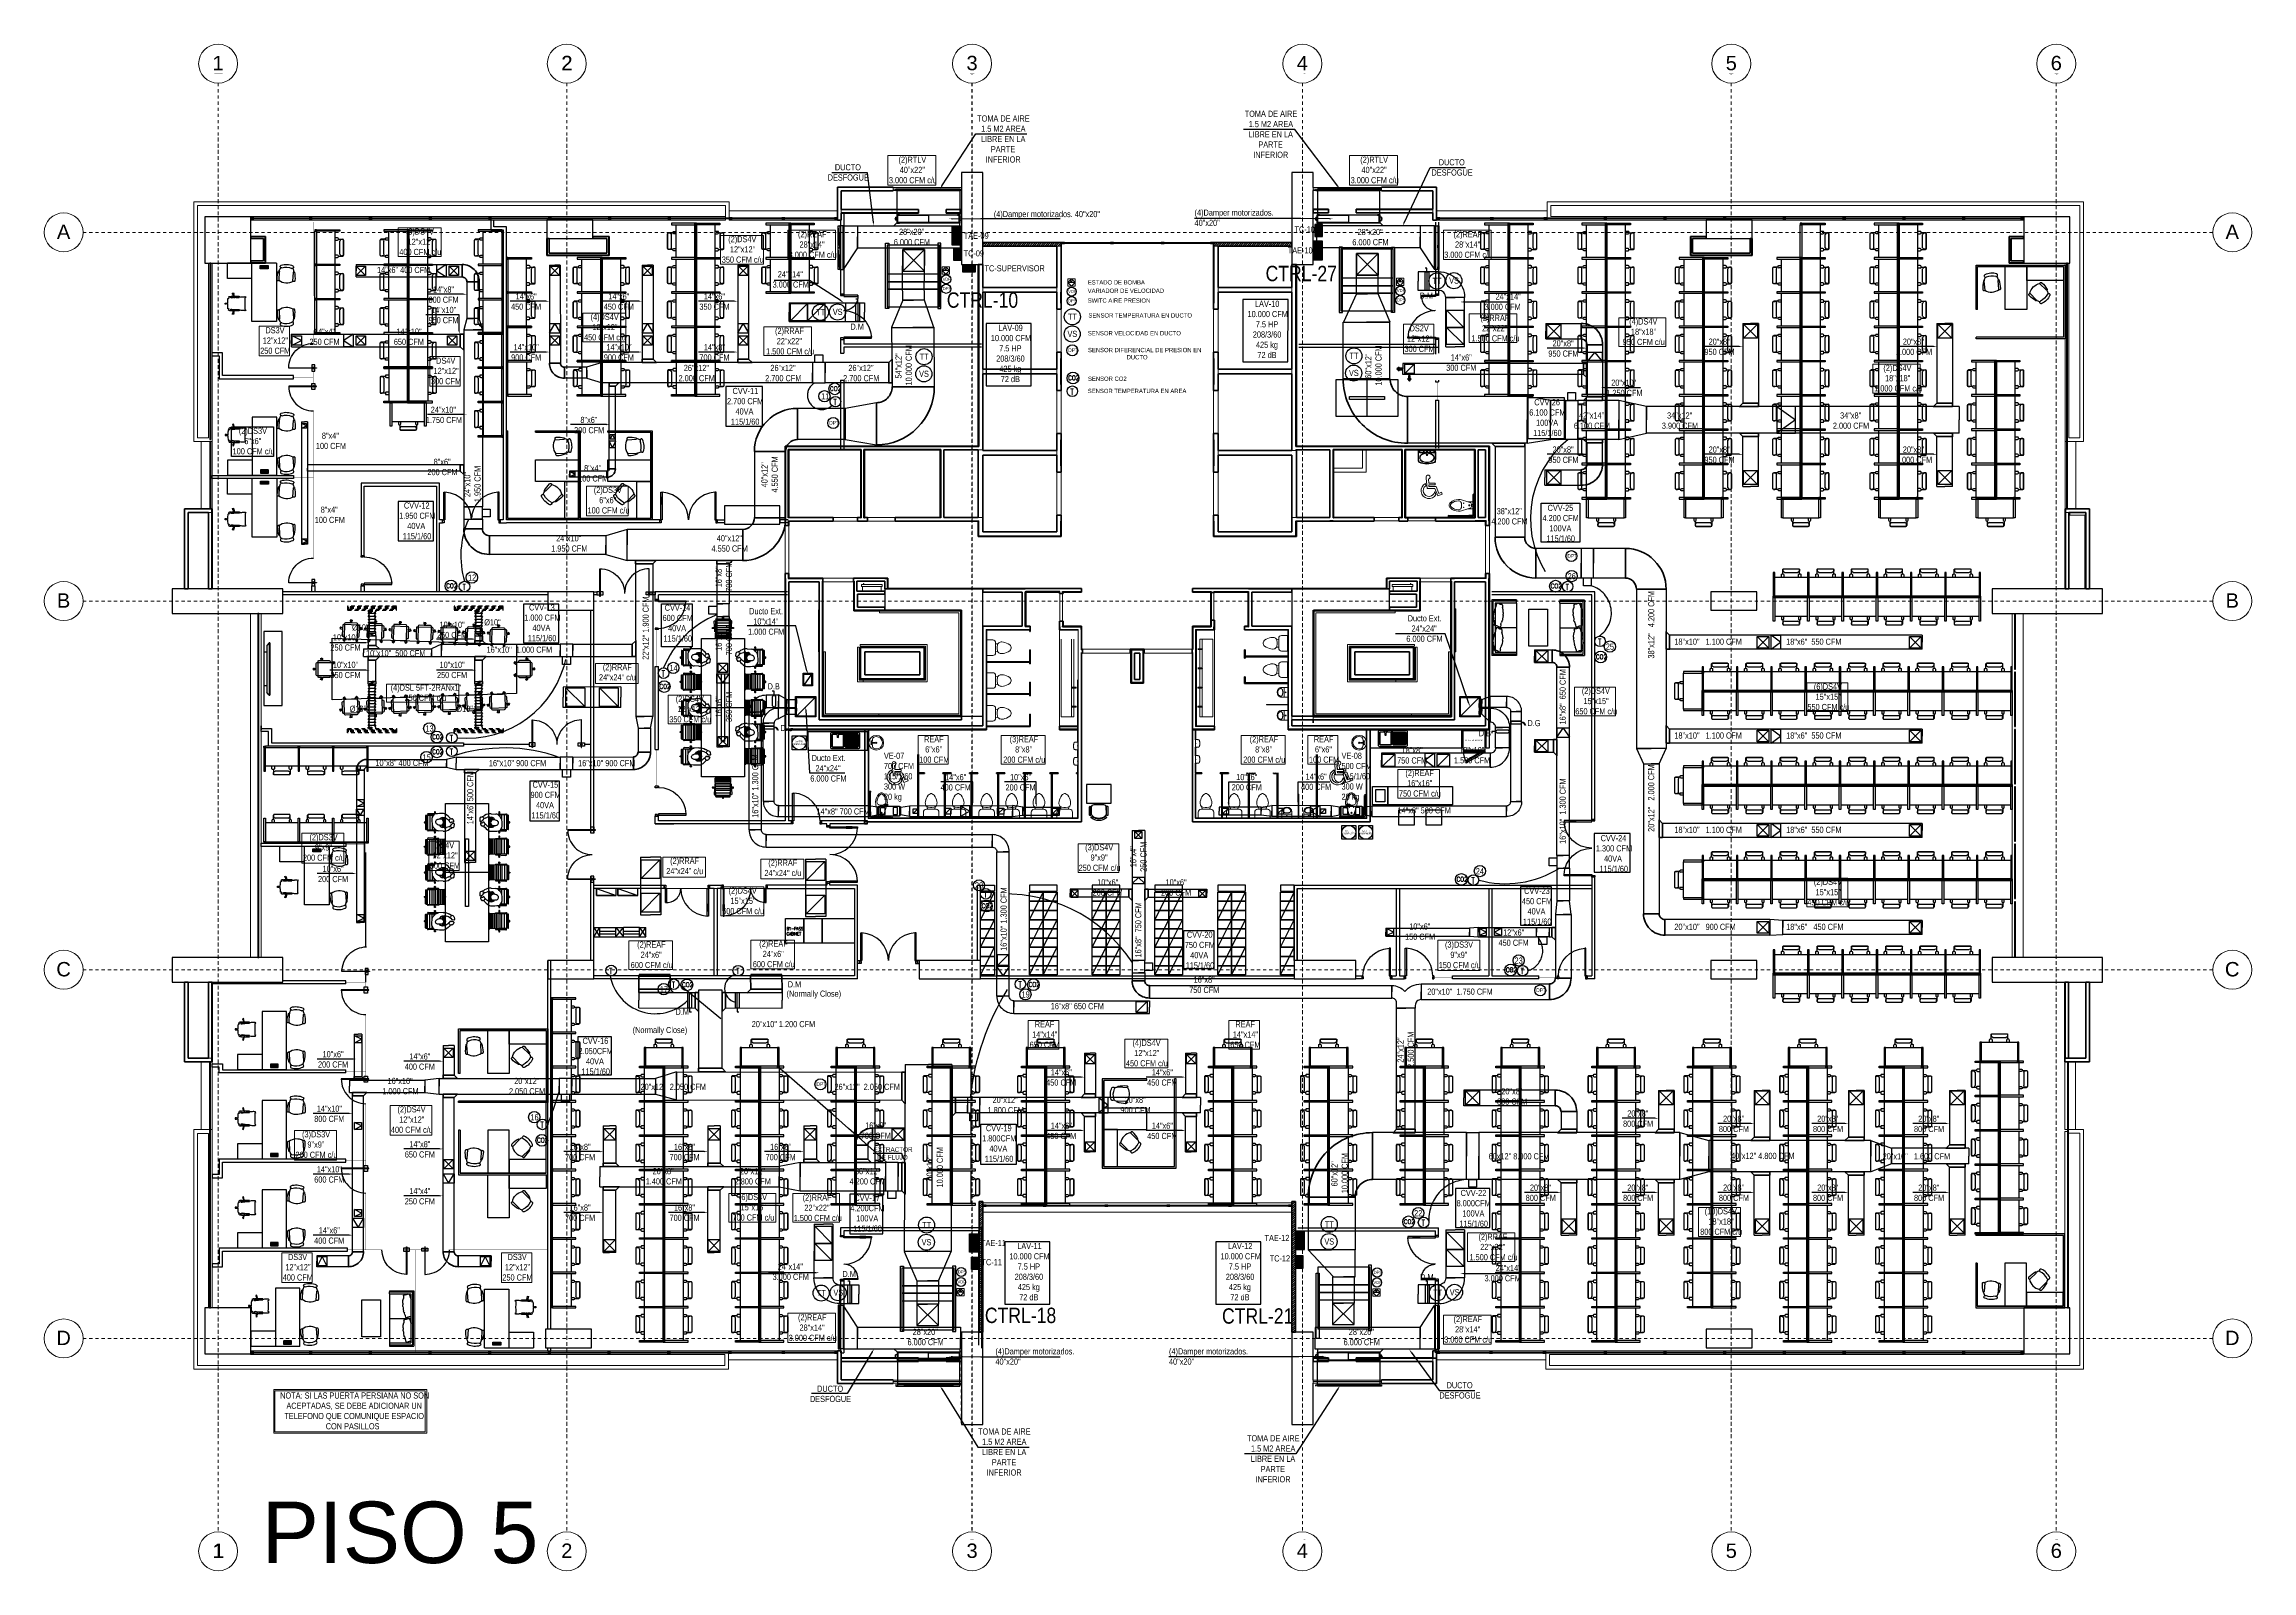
# Model space of a CAD drawing. Header units: inches. Extents: x -3 to 209, y -384 to 20.
# Drawn here: x 121.5 to 193.3, y -209.4 to -159.7 of the extents above; entities that cross this region are included whole.
import ezdxf
from ezdxf import colors
from ezdxf.entities.mleader import LeaderData, LeaderLine
from ezdxf.math import Vec2, Vec3

# ---------------------------------------------------------------- set-up
doc = ezdxf.new("R2010")
doc.units = ezdxf.units.IN
doc.header["$MEASUREMENT"] = 0
for name, pattern in [('Dash', [0.00635, 0.003175, -0.003175]), ('Dash_2_', [0.00635, 0.003175, -0.003175]), ('Grid Line', [0.022225, 0.0127, -0.003175, 0.003175, -0.003175]), ('Grid Line 1_2_', [0.022225, 0.0127, -0.003175, 0.003175, -0.003175]), ('Hidden', [7.1438, 4.7625, -2.3813]), ('HIDDEN2', [0.1875, 0.125, -0.0625])]:
    doc.linetypes.add(name, pattern=pattern)
for name, color, linetype in [('1-01 AA-011 -Texto', 2, 'Continuous'), ('1-01 HVAC-01A -Equipos', 3, 'Continuous'), ('A-WALL', 253, 'Continuous'), ('Arquitectura', 251, 'Continuous'), ('BASE PLAN$0$9 July 2012 10F STREAM ECOM$0$FLOOR LAYOUT 14 Oct (x-ref)$0$20F-032408$0$XDOOR', 253, 'Continuous'), ('BASE PLAN$0$FLOOR LAYOUT 14 Oct (x-ref)$0$20F-032408$0$XDOOR', 253, 'Continuous'), ('BASE PLAN$0$ID-WALL', 253, 'Continuous'), ('BASE PLAN$0$NBS-DARK', 253, 'Continuous'), ('BASE PLAN$0$NBS-HEAVY', 253, 'Continuous'), ('BASE PLAN$0$NBS-LIGHT', 253, 'Continuous'), ('BASE PLAN$0$NDS-DOORS', 253, 'Continuous'), ('BASE PLAN$0$WALL', 253, 'Continuous'), ('hidden line ko ito', 253, 'Continuous'), ('HVAC TEXTO CVV', 2, 'Continuous'), ('Hvac Textos', 7, 'Continuous'), ('HVAC-Accesorios', 1, 'Continuous'), ('HVAC-Equipos', 3, 'Continuous'), ('HVAC-Extraccion', 114, 'Continuous'), ('HVAC-Manguera', 4, 'Continuous'), ('HVAC-Rejillas', 2, 'HIDDEN2'), ('HVAC-Retorno', 20, 'Continuous'), ('HVAC-Suministro', 170, 'Continuous'), ('I-WALL', 1, 'Continuous'), ('NFF-FURN', 253, 'Continuous'), ('NFF-LIGHT', 253, 'Continuous')]:
    doc.layers.add(name, color=color, linetype=linetype)
for name, color, linetype, lineweight in [('1-controlAA', 4, 'Continuous', 5), ('A-AREA', 253, 'Dash', 70), ('A-DETL', 253, 'Continuous', 9), ('A-FLOR-HRAL', 253, 'Continuous', 9), ('A-GENM', 253, 'Continuous', 9), ('A-GLAZ', 253, 'Continuous', 13), ('A-GLAZ-CURT', 253, 'Continuous', 9), ('A-GLAZ-CWMG', 253, 'Continuous', 9), ('A-WALL-PATT', 253, 'Continuous', 50), ('Areas', 190, 'Continuous', 0), ('BASE PLAN$0$A-ABOVE', 253, 'Continuous', 5), ('DET-INST', 3, 'Continuous', 5), ('HVAC -Textos Extraccion', 2, 'Continuous', 9), ('HVAC -Textos Rejillas', 2, 'Continuous', 9), ('HVAC -Textos Retorno', 2, 'Continuous', 9), ('HVAC -Textos Suministro', 7, 'Continuous', 9), ('HVAC Suministro', 5, 'Continuous', 40), ('HVAC-Textos Equipos', 2, 'Continuous', 9), ('L-SITE', 253, 'Continuous', 9), ('M-EQPM', 7, 'Continuous', 50), ('P-SANR-FIXT', 253, 'Continuous', 9), ('Q-SPCQ', 253, 'Continuous', 9), ('S-BEAM', 253, 'Continuous', 13), ('S-COLS', 6, 'Continuous', 13), ('S-GRID', 253, 'Continuous', 9), ('S-GRID-IDEN', 253, 'Continuous', 9), ('TUBO HVAC', 1, 'Continuous', 30), ('TX-INST', 250, 'Continuous', 5)]:
    doc.layers.add(name, color=color, linetype=linetype, lineweight=lineweight)
doc.styles.add('Arial', font='arial.ttf', dxfattribs={"height": 0.225})
doc.styles.add('Arial Narrow', font='ARIALN.TTF', dxfattribs={"height": 0.00295})
doc.styles.add('Arial_1', font='arial.ttf', dxfattribs={"height": 0.553237})
doc.styles.add('darwinmerispeTEXT01', font='GOTHIC.TTF')
doc.styles.add('ROMANS', font='romans.shx', dxfattribs={"width": 0.8})
doc.styles.get("Standard").update_dxf_attribs({"font": 'arial.ttf'})
doc.styles.add('style1', font='romans.shx')

msp = doc.modelspace()

# ---------------------------------------------------------------- texts
at = {"layer": 'Arquitectura', "color": 1, "insert": (128.569, -207.178), "char_height": 2, "attachment_point": 1}
msp.add_mtext_dynamic_manual_height_columns('PISO 5', width=20.42695, gutter_width=1, heights=[0], dxfattribs=at)
at = {"layer": 'HVAC -Textos Extraccion', "char_height": 0.2, "attachment_point": 1, "style": 'Arial Narrow'}
for s, insert, width in [('D.M', (166.256, -167.825), 0.48273), ('D.M', (147.731, -168.837), 0.48273), ('\\pi0.13021;Ducto Ext.\\P\\pi0.26452;10"x14"\\P\\pi0.09453;1.000 CFM', (144.306, -178.097), 1.2806), ('\\pi0.13021;Ducto Ext.\\P\\pi0.25544;24"x24"\\P\\pi0.086344;6.000 CFM', (165.738, -178.327), 1.2806), ('D.B', (145.036, -180.543), 0.48273), ('D.G', (169.766, -181.738), 0.48273), ('D.G', (145.451, -181.901), 0.48273), ('D.B', (168.183, -182.066), 0.48273), ('\\pi0.13021;Ducto Ext.\\P\\pi0.25544;24"x24"\\P\\pi0.086344;6.000 CFM', (146.339, -182.875), 1.2806), ('\\pi0.23768;18"x8"\\P\\pi0.092526;750 CFM', (165.433, -182.622), 1.09951), ('\\pi0.22296;18"x10"\\P\\pi0.052975;1.500 CFM', (167.321, -182.617), 1.19749), ('\\pi0.23768;14"x6"\\P\\pi0.08857;400 CFM', (150.577, -183.499), 1.09951), ('\\pi0.23768;10"x6"\\P\\pi0.09048;200 CFM', (152.688, -183.499), 1.09951), ('\\pi0.23768;10"x6"\\P\\pi0.09048;200 CFM', (160.049, -183.495), 1.09951), ('\\pi0.23768;14"x6"\\P\\pi0.08857;400 CFM', (162.309, -183.48), 1.09951), ('14"x8" 700 CFM', (146.628, -184.613), 1.98842), ('14"x8" 500 CFM', (165.538, -184.579), 1.98842), ('D.M', (145.692, -190.241), 0.48273), ('16"x8" 650 CFM', (154.25, -190.951), 1.90443), ('D.M', (142.039, -191.134), 0.48273), ('D.M', (147.472, -199.669), 0.48273), ('D.M', (166.275, -199.773), 0.48273)]:
    msp.add_mtext(s, dxfattribs=dict(at, insert=insert, width=width))
at = {"layer": 'HVAC -Textos Extraccion', "char_height": 0.2, "width": 2.10609, "attachment_point": 1, "rotation": 90, "style": 'Arial Narrow'}
for insert in [(144.532, -184.92), (152.617, -189.249)]:
    msp.add_mtext('16"x10" 1.300 CFM', dxfattribs=dict(at, insert=insert))
at = {"layer": 'HVAC -Textos Rejillas', "char_height": 0.2, "attachment_point": 1, "style": 'Arial Narrow'}
for s, insert, width in [('\\pi0.0053282;TOMA DE AIRE \\P\\pi0.13541;1.5 M2 AREA \\P\\pi0.13139;LIBRE EN LA \\P\\pi0.45049;PARTE \\P\\pi0.28261;INFERIOR', (151.851, -162.061), 1.6348), ('\\pi0.0053282;TOMA DE AIRE \\P\\pi0.13541;1.5 M2 AREA \\P\\pi0.13139;LIBRE EN LA \\P\\pi0.45049;PARTE \\P\\pi0.28261;INFERIOR', (160.558, -161.909), 1.6348), ('\\pi0.42375;DUCTO \\P\\pi0.1893;DESFOGUE ', (146.802, -163.648), 1.6348), ('\\pi0.39237;(2)RTLV\\P\\pi0.43064;40"x22"\\P\\pi0.078998;3.000 CFM c/u', (148.905, -163.401), 1.6348), ('\\pi0.39237;(2)RTLV\\P\\pi0.43064;40"x22"\\P\\pi0.078998;3.000 CFM c/u', (163.933, -163.401), 1.6348), ('\\pi0.42375;DUCTO \\P\\pi0.1893;DESFOGUE ', (166.455, -163.486), 1.6348), ('\\pi0.38391;(2)REAF\\P\\pi0.43255;28"x14"\\P\\pi0.078998;3.000 CFM c/u', (145.642, -165.828), 1.6348), ('\\pi0.43255;28"x20"\\P\\pi0.26345;6.000 CFM ', (148.88, -165.75), 1.6348), ('TAE-09', (151.421, -165.878), 1.6348), ('TC-10', (162.185, -165.671), 1.6348), ('\\pi0.43255;28"x20"\\P\\pi0.26345;6.000 CFM ', (163.804, -165.755), 1.6348), ('\\pi0.38391;(2)REAF\\P\\pi0.43255;28"x14"\\P\\pi0.078998;3.000 CFM c/u', (166.977, -165.828), 1.6348), ('TC-09', (151.416, -166.45), 1.6348), ('TAE-10', (161.966, -166.355), 1.6348), ('TC-SUPERVISOR', (152.096, -166.937), 1.6348), ('\\pi0.37763;(2)RRAF\\P\\pi0.43255;22"x22"\\P\\pi0.086706;1.500 CFM c/u', (167.856, -168.551), 1.6348), ('\\pi0.37763;(2)RRAF\\P\\pi0.43255;22"x22"\\P\\pi0.086706;1.500 CFM c/u', (144.9, -168.973), 1.6348), ('\\pi0.37763;(2)RRAF\\P\\pi0.25083;24"x24" c/u', (139.297, -179.917), 1.6348), ('\\pi0.52579;REAF\\P\\pi0.56085;6"x6"\\P\\pi0.3672;100 CFM', (149.603, -182.261), 1.6348), ('\\pi0.38391;(3)REAF\\P\\pi0.56133;8"x8"\\P\\pi0.1732;200 CFM c/u', (152.531, -182.261), 1.6348), ('\\pi0.38391;(2)REAF\\P\\pi0.56133;8"x8"\\P\\pi0.1732;200 CFM c/u', (160.342, -182.261), 1.6348), ('\\pi0.52579;REAF\\P\\pi0.56085;6"x6"\\P\\pi0.3672;100 CFM', (162.289, -182.261), 1.6348), ('VE-07\\P700 CFM\\P115/1/60\\P300 W\\P20 kg', (148.822, -182.802), 1.6348), ('VE-08\\P500 CFM\\P115/1/60\\P300 W\\P20 kg', (163.715, -182.802), 1.6348), ('\\pi0.38391;(2)REAF\\P\\pi0.44162;16"x16"\\P\\pi0.17525;750 CFM c/u', (165.409, -183.363), 1.6348), ('\\pi0.37763;(2)RRAF\\P\\pi0.25083;24"x24" c/u', (141.487, -186.221), 1.6348), ('\\pi0.37763;(2)RRAF\\P\\pi0.25083;24"x24" c/u', (144.682, -186.284), 1.6348), ('\\pi0.38391;(2)REAF\\P\\pi0.49626;24"x6"\\P\\pi0.17409;600 CFM c/u', (140.407, -188.946), 1.6348), ('\\pi0.38391;(2)REAF\\P\\pi0.49626;24"x6"\\P\\pi0.17409;600 CFM c/u', (144.38, -188.918), 1.6348), ('\\pi0.52579;REAF\\P\\pi0.44162;14"x14"\\P\\pi0.35901;650 CFM', (153.206, -191.539), 1.6348), ('\\pi0.52579;REAF\\P\\pi0.44162;14"x14"\\P\\pi0.35901;650 CFM', (159.736, -191.539), 1.6348), ('\\pi0.37763;(2)RRAF\\P\\pi0.43255;22"x22"\\P\\pi0.086706;1.500 CFM c/u', (145.8, -197.178), 1.6348), ('TAE-11', (151.984, -198.659), 1.6348), ('TAE-12', (161.209, -198.496), 1.6348), ('\\pi0.37763;(2)RRAF\\P\\pi0.43255;22"x22"\\P\\pi0.086706;1.500 CFM c/u', (167.794, -198.456), 1.6348), ('TC-11', (151.998, -199.284), 1.6348), ('TC-12', (161.378, -199.161), 1.6348), ('\\pi0.38391;(2)REAF\\P\\pi0.43255;28"x14"\\P\\pi0.078998;3.000 CFM c/u', (145.642, -201.08), 1.6348), ('\\pi0.38391;(2)REAF\\P\\pi0.43255;28"x14"\\P\\pi0.078998;3.000 CFM c/u', (166.977, -201.136), 1.6348), ('\\pi0.43255;28"x20"\\P\\pi0.26345;6.000 CFM ', (149.325, -201.553), 1.6348), ('\\pi0.43255;28"x20"\\P\\pi0.26345;6.000 CFM ', (163.518, -201.553), 1.6348), ('\\pi0.42375;DUCTO \\P\\pi0.1893;DESFOGUE ', (166.711, -203.288), 1.6348), ('\\pi0.087127;NOTA: SI LAS PUERTA PERSIANA NO SON \\P\\pi0.28897;ACEPTADAS, SE DEBE ADICIONAR UN \\P\\pi0.22335;TELEFONO QUE COMUNIQUE ESPACIO \\P\\pi1.5698;CON PASILLOS', (129.086, -203.624), 4.79758), ('\\pi0.42375;DUCTO \\P\\pi0.1893;DESFOGUE ', (146.224, -203.402), 1.6348), ('\\pi0.0053282;TOMA DE AIRE \\P\\pi0.13541;1.5 M2 AREA \\P\\pi0.13139;LIBRE EN LA \\P\\pi0.45049;PARTE \\P\\pi0.28261;INFERIOR', (151.881, -204.796), 1.6348), ('\\pi0.0053282;TOMA DE AIRE \\P\\pi0.13541;1.5 M2 AREA \\P\\pi0.13139;LIBRE EN LA \\P\\pi0.45049;PARTE \\P\\pi0.28261;INFERIOR', (160.633, -205.016), 1.6348)]:
    msp.add_mtext(s, dxfattribs=dict(at, insert=insert, width=width))
at = {"layer": 'HVAC -Textos Retorno', "char_height": 0.2, "width": 2.02741, "style": 'Arial Narrow'}
for s, insert, attachment_point in [('\\pi0.62885;24"x14" \\P\\pi0.46022;3.000 CFM', (144.738, -167.131), 1), ('24"x14" \\P3.000 CFM', (169.547, -167.857), 3), ('\\pi0.62885;24"x14" \\P\\pi0.46022;3.000 CFM', (144.738, -199.426), 1), ('24"x14" \\P3.000 CFM', (169.547, -199.475), 3)]:
    msp.add_mtext(s, dxfattribs=dict(at, insert=insert, attachment_point=attachment_point))
at = {"layer": 'HVAC -Textos Suministro', "extrusion": (-1.07008e-17, 6.99232e-06, 1), "style": 'Arial Narrow'}
for p in [(145.654, -190.744, -0.001), (140.645, -191.928, -0.001)]:
    msp.add_text('(Normally Close)', height=0.2, dxfattribs=at).set_placement(p)
at = {"layer": 'HVAC -Textos Suministro', "attachment_point": 1, "style": 'Arial Narrow'}
for s, insert, char_height, width in [('\\pi0.38596;(3)DS4V\\P\\pi0.44162;12"x12"\\P\\pi0.17129;400 CFM c/u', (132.879, -165.738), 0.2, 1.6348), ('\\pi0.38596;(2)DS4V\\P\\pi0.44162;12"x12"\\P\\pi0.17456;350 CFM c/u', (143.37, -165.987), 0.2, 1.6348), ('14"x6" 400 CFM', (132.324, -166.99), 0.2, 2.02741), ('CTRL-27', (161.242, -166.956), 0.5, 3.107), ('\\pi0.70163;14"x8" \\P\\pi0.55579;800 CFM', (133.444, -167.626), 0.2, 2.02741), ('\\pi0.70163;14"x6" \\P\\pi0.55252;450 CFM', (136.133, -167.852), 0.2, 2.02741), ('\\pi0.70163;14"x6" \\P\\pi0.55252;450 CFM', (139.15, -167.852), 0.2, 2.02741), ('\\pi0.70163;14"x6" \\P\\pi0.55579;350 CFM', (142.26, -167.852), 0.2, 2.02741), ('CTRL-10', (150.868, -167.821), 0.5, 3.107), ('\\pi0.63792;14"x10" \\P\\pi0.55579;950 CFM', (133.444, -168.292), 0.2, 2.02741), ('\\pi0.38596;(4)DS4V\\P\\pi0.44162;12"x12"\\P\\pi0.17129;450 CFM c/u', (138.89, -168.517), 0.2, 1.6348), ('\\pi0.38596;(4)DS4V\\P\\pi0.44162;18"x18"\\P\\pi0.17456;950 CFM c/u', (172.693, -168.667), 0.2, 1.6348), ('\\pi0.52763;DS3V\\P\\pi0.44162;12"x12"\\P\\pi0.35812;250 CFM', (128.164, -168.953), 0.2, 1.6348), ('\\pi0.70163;14"x4" \\P\\pi0.55443;250 CFM', (129.571, -168.997), 0.2, 2.02741), ('\\pi0.63792;14"x10" \\P\\pi0.55531;650 CFM', (132.316, -168.997), 0.2, 2.02741), ('\\pi0.63792;14"x10" \\P\\pi0.55579;900 CFM', (136.133, -169.506), 0.2, 2.02741), ('\\pi0.63792;14"x10" \\P\\pi0.55579;900 CFM', (139.15, -169.506), 0.2, 2.02741), ('\\pi0.70163;14"x8" \\P\\pi0.55647;700 CFM', (142.26, -169.506), 0.2, 2.02741), ('\\pi0.52763;DS2V\\P\\pi0.44162;12"x12"\\P\\pi0.35949;300 CFM', (165.403, -168.891), 0.2, 1.6348), ('\\pi0.69256;20"x8" \\P\\pi0.55579;950 CFM', (169.89, -169.379), 0.2, 2.02741), ('\\pi0.69256;20"x8" \\P\\pi0.55579;950 CFM', (174.97, -169.324), 0.2, 2.02741), ('\\pi0.69256;20"x8" \\P\\pi0.46793;1.000 CFM', (181.29, -169.324), 0.2, 2.02741), ('\\pi0.52763;DS4V\\P\\pi0.44162;12"x12"\\P\\pi0.35949;300 CFM', (133.721, -169.943), 0.2, 1.6348), ('\\pi0.20938;26"x12" \\P\\pi0.039392;2.000 CFM', (142.099, -170.18), 0.2, 1.18847), ('\\pi0.20938;26"x12" \\P\\pi0.039392;2.700 CFM', (144.917, -170.18), 0.2, 1.18847), ('\\pi0.20938;26"x12" \\P\\pi0.039392;2.700 CFM', (147.455, -170.18), 0.2, 1.18847), ('\\pi0.70163;14"x6" \\P\\pi0.55579;300 CFM', (166.566, -169.839), 0.2, 2.02741), ('\\pi0.38596;(2)DS4V\\P\\pi0.44162;18"x18"\\P\\pi0.086706;1.000 CFM c/u', (180.963, -170.179), 0.2, 1.6348), ('\\pi0.62885;20"x10" \\P\\pi0.46793;1.250 CFM', (171.863, -170.659), 0.2, 2.02741), ('\\pi0.62885;24"x10" \\P\\pi0.46793;1.750 CFM', (133.444, -171.54), 0.2, 2.02741), ('\\pi0.20747;42"x14" \\P\\pi0.040279;6.100 CFM', (171.236, -171.726), 0.2, 1.18847), ('\\pi0.21074;34"x12" \\P\\pi0.040757;3.900 CFM', (174.099, -171.726), 0.2, 1.18847), ('\\pi0.27445;34"x8" \\P\\pi0.039392;2.000 CFM', (179.667, -171.726), 0.2, 1.18847), ('\\pi0.75763;8"x4" \\P\\pi0.5635;100 CFM', (129.772, -172.386), 0.2, 2.02741), ('\\pi0.75763;8"x6" \\P\\pi0.55443;200 CFM', (138.186, -171.872), 0.2, 2.02741), ('\\pi0.69256;20"x8" \\P\\pi0.55579;950 CFM', (169.89, -172.836), 0.2, 2.02741), ('\\pi0.69256;20"x8" \\P\\pi0.55579;950 CFM', (174.97, -172.836), 0.2, 2.02741), ('\\pi0.69256;20"x8" \\P\\pi0.46793;1.000 CFM', (181.29, -172.836), 0.2, 2.02741), ('\\pi0.75763;8"x6" \\P\\pi0.55443;200 CFM', (133.41, -173.236), 0.2, 2.02741), ('\\pi0.75763;8"x4" \\P\\pi0.5635;100 CFM', (138.307, -173.443), 0.2, 2.02741), ('\\pi0.38596;(2)DS3V\\P\\pi0.56085;6"x6"\\P\\pi0.18227;100 CFM c/u', (138.994, -174.15), 0.2, 1.6348), ('\\pi0.75763;8"x4" \\P\\pi0.5635;100 CFM', (129.734, -174.793), 0.2, 2.02741), ('\\pi0.21074;38"x12" \\P\\pi0.037483;4.200 CFM', (168.553, -174.841), 0.2, 1.18847), ('\\pi0.20938;24"x10" \\P\\pi0.048465;1.950 CFM', (137.944, -175.724), 0.2, 1.18847), ('\\pi0.20747;40"x12" \\P\\pi0.037483;4.550 CFM', (143.174, -175.724), 0.2, 1.18847), ('Ø10"', (131.512, -178.624), 0.2, 0.56978), ('\\pi0.12953;10"x10"  \\P\\pi0.046042;250 CFM', (134.23, -178.538), 0.2, 1.01064), ('Ø10"', (135.814, -178.457), 0.2, 0.56978), ('\\pi0.12953;10"x10"  \\P\\pi0.046042;250 CFM', (130.761, -178.947), 0.2, 1.01064), ('10"x10"  500 CFM', (131.967, -179.465), 0.2, 2.21398), ('16"x10"  1.000 CFM', (135.892, -179.349), 0.2, 2.22522), ('18"x10"   1.100 CFM', (174.547, -179.089), 0.2, 2.11884), ('18"x6"  550 CFM', (178.187, -179.089), 0.2, 2.11884), ('\\pi0.12953;10"x10"  \\P\\pi0.046042;250 CFM', (130.761, -179.841), 0.2, 1.01064), ('\\pi0.12953;10"x10"  \\P\\pi0.046042;250 CFM', (134.23, -179.841), 0.2, 1.01064), ('\\pi0.38596;(2)DS4V\\P\\pi0.44162;12"x12"\\P\\pi0.17456;350 CFM c/u', (141.661, -180.949), 0.2, 1.6348), ('\\pi0.38596;(2)DS4V\\P\\pi0.44162;15"x15"\\P\\pi0.17409;650 CFM c/u', (171.149, -180.688), 0.2, 1.6348), ('\\pi0.38596;(6)DS4V\\P\\pi0.44162;15"x15"\\P\\pi0.17456;550 CFM c/u', (178.702, -180.548), 0.2, 1.6348), ('Ø10"', (131.435, -181.274), 0.2, 0.56978), ('Ø10"', (134.907, -181.274), 0.2, 0.56978), ('18"x10"   1.100 CFM', (174.547, -182.143), 0.2, 2.11884), ('18"x6"  550 CFM', (178.187, -182.143), 0.2, 2.11884), ('10"x8" 400 CFM', (132.272, -183.036), 0.2, 1.84664), ('16"x10" 900 CFM', (135.966, -183.042), 0.2, 2.31371), ('16"x10" 900 CFM', (138.868, -183.042), 0.2, 2.31371), ('18"x10"   1.100 CFM', (174.547, -185.212), 0.2, 2.11884), ('18"x6"  550 CFM', (178.187, -185.212), 0.2, 2.11884), ('\\pi0.38596;(2)DS3V\\P\\pi0.56133;9"x9"\\P\\pi0.1732;200 CFM c/u', (129.74, -185.452), 0.2, 1.6348), ('\\pi0.52763;DS4V\\P\\pi0.44162;12"x12"\\P\\pi0.35949;500 CFM', (133.685, -185.71), 0.2, 1.6348), ('\\pi0.38596;(3)DS4V\\P\\pi0.56133;9"x9"\\P\\pi0.1732;250 CFM c/u', (154.985, -185.782), 0.2, 1.6348), ('\\pi0.70163;10"x6" \\P\\pi0.55443;200 CFM', (129.85, -186.481), 0.2, 2.02741), ('\\pi0.38596;(2)DS4V\\P\\pi0.44162;15"x15"\\P\\pi0.17409;600 CFM c/u', (143.383, -187.19), 0.2, 1.6348), ('\\pi0.28216;10"x6" \\P\\pi0.13496;200 CFM', (155.479, -186.921), 0.2, 1.18847), ('\\pi0.28216;10"x6" \\P\\pi0.13496;200 CFM', (157.706, -186.921), 0.2, 1.18847), ('\\pi0.38596;(2)DS4V\\P\\pi0.44162;15"x15"\\P\\pi0.17129;450 CFM c/u', (178.702, -186.906), 0.2, 1.6348), ('\\pi0.28216;10"x6" \\P\\pi0.14403;150 CFM', (165.638, -188.359), 0.2, 1.18847), ('\\pi0.38596;(3)DS3V\\P\\pi0.56133;9"x9"\\P\\pi0.18227;150 CFM c/u', (166.696, -188.948), 0.2, 1.6348), ('\\pi0.28216;12"x6" \\P\\pi0.13305;450 CFM', (168.692, -188.553), 0.2, 1.18847), ('20"x10"   900 CFM', (174.547, -188.37), 0.2, 2.11884), ('18"x6"   450 CFM', (178.187, -188.37), 0.2, 2.11884), ('\\pi0.51698;16"x8" \\P\\pi0.37182;750 CFM', (158.385, -190.089), 0.2, 1.6581), ('20"x10"  1.750 CFM', (166.504, -190.479), 0.2, 2.21285), ('20"x10" 1.200 CFM', (144.519, -191.535), 0.2, 2.11884), ('\\pi0.70163;10"x6" \\P\\pi0.55443;200 CFM', (129.85, -192.516), 0.2, 2.02741), ('\\pi0.38596;(4)DS4V\\P\\pi0.44162;12"x12"\\P\\pi0.17129;450 CFM c/u', (156.527, -192.144), 0.2, 1.6348), ('\\pi0.70163;14"x6" \\P\\pi0.55252;400 CFM', (132.673, -192.587), 0.2, 2.02741), ('\\pi0.70163;14"x6" \\P\\pi0.55252;450 CFM', (153.55, -193.105), 0.2, 2.02741), ('\\pi0.70163;14"x6" \\P\\pi0.55252;450 CFM', (156.838, -193.105), 0.2, 2.02741), ('\\pi0.21845;16"x10" \\P\\pi0.048465;1.000 CFM', (132.448, -193.386), 0.2, 1.18847), ('\\pi0.20938;20"x12" \\P\\pi0.039392;2.050 CFM', (136.579, -193.386), 0.2, 1.18847), ('20"x12"  2.050 CFM', (140.9, -193.578), 0.2, 2.1695), ('26"x12"  2.050 CFM', (147.212, -193.578), 0.2, 2.1695), ('\\pi0.69256;20"x8" \\P\\pi0.55579;800 CFM', (168.223, -193.724), 0.2, 2.02741), ('\\pi0.63792;14"x10" \\P\\pi0.55579;800 CFM', (129.726, -194.286), 0.2, 2.02741), ('\\pi0.38596;(2)DS4V\\P\\pi0.44162;12"x12"\\P\\pi0.17129;400 CFM c/u', (132.605, -194.309), 0.2, 1.6348), ('\\pi0.20938;20"x12" \\P\\pi0.048465;1.800 CFM', (152.147, -194.001), 0.2, 1.18847), ('\\pi0.27309;20"x8" \\P\\pi0.13632;900 CFM', (156.382, -194.001), 0.2, 1.18847), ('\\pi0.69256;20"x8" \\P\\pi0.55579;800 CFM', (172.322, -194.444), 0.2, 2.02741), ('\\pi0.69256;20"x8" \\P\\pi0.55579;800 CFM', (175.44, -194.616), 0.2, 2.02741), ('\\pi0.69256;20"x8" \\P\\pi0.55579;800 CFM', (178.503, -194.616), 0.2, 2.02741), ('\\pi0.69256;20"x8" \\P\\pi0.55579;800 CFM', (181.791, -194.616), 0.2, 2.02741), ('\\pi0.38596;(3)DS3V\\P\\pi0.56133;9"x9"\\P\\pi0.1732;200 CFM c/u', (129.498, -195.123), 0.2, 1.6348), ('\\pi0.70163;16"x8" \\P\\pi0.55647;700 CFM', (147.51, -194.836), 0.2, 2.02741), ('\\pi0.70163;14"x6" \\P\\pi0.55252;450 CFM', (153.55, -194.842), 0.2, 2.02741), ('\\pi0.70163;14"x6" \\P\\pi0.55252;450 CFM', (156.838, -194.842), 0.2, 2.02741), ('\\pi0.70163;14"x8" \\P\\pi0.55531;650 CFM', (132.673, -195.444), 0.2, 2.02741), ('\\pi0.70163;16"x8" \\P\\pi0.55647;700 CFM', (137.887, -195.532), 0.2, 2.02741), ('\\pi0.70163;16"x8" \\P\\pi0.55647;700 CFM', (141.287, -195.532), 0.2, 2.02741), ('\\pi0.70163;16"x8" \\P\\pi0.55647;700 CFM', (144.414, -195.532), 0.2, 2.02741), ('60x12" 8.000 CFM', (168.502, -195.838), 0.2, 2.11884), ('40"x12" 4.800 CFM', (176.392, -195.825), 0.2, 2.11884), ('20"x10"   1.600 CFM', (181.326, -195.838), 0.2, 2.11884), ('\\pi0.63792;14"x10" \\P\\pi0.55531;600 CFM', (129.726, -196.261), 0.2, 2.02741), ('\\pi0.27309;26"x8" \\P\\pi0.048465;1.400 CFM', (141.02, -196.321), 0.2, 1.18847), ('\\pi0.20938;26"x12" \\P\\pi0.039392;2.800 CFM', (143.922, -196.321), 0.2, 1.18847), ('\\pi0.21074;36"x12" \\P\\pi0.037483;4.200 CFM', (147.667, -196.321), 0.2, 1.18847), ('\\pi0.69256;20"x8" \\P\\pi0.55579;800 CFM', (169.153, -196.858), 0.2, 2.02741), ('\\pi0.69256;20"x8" \\P\\pi0.55579;800 CFM', (172.322, -196.858), 0.2, 2.02741), ('\\pi0.69256;20"x8" \\P\\pi0.55579;800 CFM', (175.44, -196.858), 0.2, 2.02741), ('\\pi0.69256;20"x8" \\P\\pi0.55579;800 CFM', (178.503, -196.858), 0.2, 2.02741), ('\\pi0.69256;20"x8" \\P\\pi0.55579;800 CFM', (181.791, -196.858), 0.2, 2.02741), ('\\pi0.70163;14"x4" \\P\\pi0.55443;250 CFM', (132.673, -196.969), 0.2, 2.02741), ('\\pi0.70163;16"x8" \\P\\pi0.55647;700 CFM', (137.887, -197.507), 0.2, 2.02741), ('\\pi0.70163;16"x8" \\P\\pi0.55647;700 CFM', (141.287, -197.507), 0.2, 2.02741), ('\\pi0.38596;(6)DS4V\\P\\pi0.44162;15"x15"\\P\\pi0.17525;700 CFM c/u', (143.717, -197.164), 0.2, 1.6348), ('\\pi0.70163;14"x6" \\P\\pi0.55252;400 CFM', (129.726, -198.249), 0.2, 2.02741), ('\\pi0.32224;(10)DS4V\\P\\pi0.44162;18"x18"\\P\\pi0.17456;800 CFM c/u', (175.213, -197.626), 0.2, 1.6348), ('\\pi0.52763;DS3V\\P\\pi0.44162;12"x12"\\P\\pi0.35621;400 CFM', (128.899, -199.115), 0.2, 1.6348), ('\\pi0.52763;DS3V\\P\\pi0.44162;12"x12"\\P\\pi0.35812;250 CFM', (136.046, -199.115), 0.2, 1.6348), ('CTRL-18', (152.107, -200.865), 0.5, 3.107), ('CTRL-21', (159.825, -200.886), 0.5, 3.107)]:
    msp.add_mtext(s, dxfattribs=dict(at, insert=insert, char_height=char_height, width=width))
at = {"layer": 'HVAC -Textos Suministro', "char_height": 0.2, "attachment_point": 1, "rotation": 90, "style": 'Arial Narrow'}
for s, insert, width in [('\\pi0.34444,t1.3444;54"x12" \\P\\pi0.11845,tz;10.000 CFM', (149.195, -170.969), 1.45587), ('\\pi0.41701,t1.417;60"x12" \\P\\pi0.1915,tz;10.000 CFM', (164.485, -171.047), 1.60196), ('\\pi0.20938;24"x10" \\P\\pi0.048465;1.950 CFM', (135.161, -174.693), 1.18847), ('\\pi0.20747;40"x12" \\P\\pi0.037483;4.550 CFM', (144.834, -174.374), 1.18847), ('\\pi0.28216;16"x8" \\P\\pi0.13701;700 CFM', (143.345, -177.702), 1.18847), ('22"x12" 1.900 CFM', (140.967, -179.781), 2.22522), ('38"x12"   4.200 CFM', (173.692, -179.736), 2.11884), ('\\pi0.28216;16"x8" \\P\\pi0.13701;700 CFM', (143.345, -179.77), 1.18847), ('16"x8"  650 CFM', (170.811, -181.883), 2.11496), ('\\pi0.28216;16"x6" \\P\\pi0.13632;350 CFM', (143.345, -181.938), 1.18847), ('14"x6" 500 CFM', (135.256, -185.134), 1.84664), ('16"x10"  1.300 CFM', (170.811, -185.77), 2.11496), ('20"x12"   2.000 CFM', (173.692, -185.378), 2.11884), ('\\pi0.51698;16"x4" \\P\\pi0.36977;250 CFM', (156.835, -187.048), 1.6581), ('16"x8"  750 CFM', (156.999, -189.469), 1.82329), ('\\pi0.31805;24"x12" \\P\\pi0.14806;2.500 CFM', (165.533, -193.208), 1.40581), ('\\pi0.31893;60"x12" \\P\\pi0.093423;10.000 CFM', (150.209, -197.046), 1.40581), ('\\pi0.44508;60"x12" \\P\\pi0.21957;10.000 CFM', (163.384, -197.362), 1.6581)]:
    msp.add_mtext(s, dxfattribs=dict(at, insert=insert, width=width))
at = {"layer": 'HVAC -Textos Suministro', "insert": (132.677, -180.585), "char_height": 0.2, "attachment_point": 1, "style": 'Arial Narrow'}
msp.add_mtext_dynamic_manual_height_columns('\\pi0.093232;(4)DSL 5FT-2RANx1" \\P\\pi0.5403;250 CFM c/u', width=2.369, gutter_width=2.044, heights=[0.716], dxfattribs=at)
at = {"layer": 'HVAC TEXTO CVV', "color": 1, "attachment_point": 1, "style": 'Arial Narrow'}
for s, insert, char_height, width in [('\\pi0.29103;VDF', (150.443, -167.346), 0.098, 0.80105), ('\\pi0.68241;TT', (165.994, -167.347), 0.2, 1.6348), ('\\pi0.67109;VS', (166.547, -167.336), 0.2, 1.6348), ('\\pi0.29227;DPS', (150.444, -167.65), 0.098, 0.80105), ('\\pi0.29103;VDF', (154.525, -167.741), 0.098, 0.80105), ('\\pi0.29227;DPS', (154.526, -168.045), 0.098, 0.80105), ('\\pi0.12073;VARIADOR DE VELOCIDAD', (155.332, -167.697), 0.14, 2.30804), ('\\pi0.3134;SWITC AIRE PRESION', (155.141, -168.016), 0.14, 2.30804), ('\\pi0.38488;ESTADO DE BOMBA', (155.074, -167.424), 0.14, 2.30804), ('\\pi0.29103;VDF', (165.223, -167.715), 0.098, 0.80105), ('\\pi0.29227;DPS', (165.224, -168.019), 0.098, 0.80105), ('\\pi0.68241;TT', (145.933, -168.365), 0.2, 1.6348), ('\\pi0.67109;VS', (146.486, -168.355), 0.2, 1.6348), ('\\pi0.68241;TT', (154.13, -168.512), 0.2, 1.6348), ('\\pi0.31476;SENSOR TEMPERATURA EN DUCTO', (155.163, -168.5), 0.14, 3.43067), ('\\pi0.67109;VS', (154.124, -169.071), 0.2, 1.6348), ('\\pi0.4572;SENSOR VELOCIDAD EN DUCTO', (155.001, -169.079), 0.14, 3.43067), ('\\pi0.68241;TT', (149.301, -169.81), 0.2, 1.6348), ('\\pi0.35518;DPT', (154.461, -169.642), 0.11858, 0.96928), ('\\pi0.18417;SENSOR DIFERENCIAL DE PRESION EN \\P\\pi1.4398;DUCTO', (155.28, -169.627), 0.14, 3.43067), ('\\pi0.68241;TT', (163.291, -169.784), 0.2, 1.6348), ('\\pi0.44305;CVV-11 \\P\\pi0.26256;2.700 CFM\\P\\pi0.53821;40VA\\P\\pi0.38937;115/1/60', (143.453, -170.929), 0.2, 1.6348), ('\\pi0.67109;VS', (149.295, -170.37), 0.2, 1.6348), ('\\pi0.37784;SENSOR TEMPERATURA EN AREA', (155.079, -170.959), 0.14, 3.43067), ('\\pi1.1975;SENSOR CO2', (154.266, -170.562), 0.14, 3.43067), ('\\pi0.67109;VS', (163.285, -170.343), 0.2, 1.6348), ('\\pi0.72347;11', (146.055, -171.105), 0.2, 1.6348), ('\\pi0.42729;CVV-26\\P\\pi0.26345;6.100 CFM\\P\\pi0.48548;100VA\\P\\pi0.38937;115/1/60', (169.561, -171.296), 0.2, 1.6348), ('\\pi0.35518;DPT', (146.682, -172.007), 0.11858, 0.96928), ('\\pi0.42791;CVV-12\\P\\pi0.27163;1.950 CFM\\P\\pi0.53821;40VA\\P\\pi0.38937;115/1/60', (132.772, -174.656), 0.2, 1.6348), ('\\pi0.42661;CVV-25\\P\\pi0.26065;4.200 CFM\\P\\pi0.48548;100VA\\P\\pi0.38937;115/1/60', (169.995, -174.733), 0.2, 1.6348), ('\\pi0.35518;DPT', (170.708, -176.339), 0.11858, 0.96928), ('\\pi0.70833;12', (134.578, -177.003), 0.2, 1.6348), ('\\pi0.69864;26', (170.374, -176.959), 0.2, 1.6348), ('\\pi0.42729;CVV-13\\P\\pi0.27163;1.000 CFM\\P\\pi0.53821;40VA\\P\\pi0.38937;115/1/60', (136.844, -177.973), 0.2, 1.6348), ('\\pi0.4275;CVV-14\\P\\pi0.35901;600 CFM\\P\\pi0.53821;40VA\\P\\pi0.38937;115/1/60', (141.259, -177.984), 0.2, 1.6348), ('\\pi0.69796;25', (171.618, -179.25), 0.2, 1.6348), ('\\pi0.70792;14', (141.135, -179.945), 0.2, 1.6348), ('\\pi0.70772;13', (133.193, -181.916), 0.2, 1.6348), ('\\pi0.70703;15', (133.102, -182.851), 0.2, 1.6348), ('\\pi0.42661;CVV-15\\P\\pi0.35949;900 CFM\\P\\pi0.53821;40VA\\P\\pi0.38937;115/1/60', (136.96, -183.742), 0.2, 1.6348), ('\\pi0.4275;CVV-24\\P\\pi0.27163;1.300 CFM\\P\\pi0.53821;40VA\\P\\pi0.38937;115/1/60', (171.721, -185.483), 0.2, 1.6348), ('\\pi0.69885;24', (167.387, -186.56), 0.2, 1.6348), ('\\pi0.69885;20', (151.084, -187.022), 0.2, 1.6348), ('\\pi0.42729;CVV-23\\P\\pi0.35621;450 CFM\\P\\pi0.53821;40VA\\P\\pi0.38937;115/1/60', (169.23, -187.2), 0.2, 1.6348), ('\\pi0.4275;CVV-20\\P\\pi0.36017;750 CFM\\P\\pi0.53821;40VA\\P\\pi0.38937;115/1/60', (158.254, -188.625), 0.2, 1.6348), ('\\pi0.69864;23', (168.647, -189.468), 0.2, 1.6348), ('\\pi0.70772;17', (140.823, -190.402), 0.2, 1.6348), ('\\pi0.70744;19', (152.594, -190.571), 0.2, 1.6348), ('\\pi0.35518;DPT', (169.693, -190.475), 0.11858, 0.96928), ('\\pi0.42729;CVV-16\\P\\pi0.29441;2.050CFM\\P\\pi0.53821;40VA\\P\\pi0.38937;115/1/60', (138.587, -192.08), 0.2, 1.6348), ('\\pi0.35518;DPT', (146.267, -193.531), 0.11858, 0.96928), ('\\pi0.70772;16', (136.609, -194.568), 0.2, 1.6348), ('\\pi0.42702;CVV-19\\P\\pi0.30349;1.800CFM\\P\\pi0.53821;40VA\\P\\pi0.38937;115/1/60', (151.715, -194.921), 0.2, 1.6348), ('\\pi0.42729;CVV-17\\P\\pi0.2925;4.200CFM\\P\\pi0.48548;100VA\\P\\pi0.38937;115/1/60', (147.435, -197.191), 0.2, 1.6348), ('\\pi0.42791;CVV-22\\P\\pi0.29578;8.000CFM\\P\\pi0.48548;100VA\\P\\pi0.38937;115/1/60', (167.163, -197.032), 0.2, 1.6348), ('\\pi0.68241;TT', (149.383, -198.073), 0.2, 1.6348), ('\\pi0.68241;TT', (162.491, -198.052), 0.2, 1.6348), ('\\pi0.69926;22', (165.379, -197.688), 0.2, 1.6348), ('\\pi0.67109;VS', (149.377, -198.633), 0.2, 1.6348), ('\\pi0.67109;VS', (162.485, -198.611), 0.2, 1.6348), ('\\pi0.29227;DPS', (150.933, -199.652), 0.098, 0.80105), ('\\pi0.29227;DPS', (164.471, -199.666), 0.098, 0.80105), ('\\pi0.68241;TT', (145.954, -200.286), 0.2, 1.6348), ('\\pi0.67109;VS', (146.507, -200.276), 0.2, 1.6348), ('\\pi0.29103;VDF', (150.924, -199.978), 0.098, 0.80105), ('\\pi0.29103;VDF', (164.462, -199.992), 0.098, 0.80105), ('\\pi0.68241;TT', (166.014, -200.274), 0.2, 1.6348), ('\\pi0.67109;VS', (166.566, -200.263), 0.2, 1.6348)]:
    msp.add_mtext(s, dxfattribs=dict(at, insert=insert, char_height=char_height, width=width))
at = {"layer": 'HVAC TEXTO CVV', "char_height": 0.2, "width": 1.6348, "attachment_point": 1, "style": 'Arial Narrow'}
for s, insert in [('\\pi0.44919;LAV-10\\P\\pi0.20792;10.000 CFM\\P\\pi0.4775;7.5 HP\\P\\pi0.38029;208/3/60\\P\\pi0.48261;425 kg\\P\\pi0.52927;72 dB', (160.448, -168.092)), ('\\pi0.44871;LAV-09\\P\\pi0.20792;10.000 CFM\\P\\pi0.4775;7.5 HP\\P\\pi0.38029;208/3/60\\P\\pi0.48261;425 kg\\P\\pi0.52927;72 dB', (152.095, -168.875)), ('\\pi0.38596;(2)DS3V\\P\\pi0.56085;6"x6"\\P\\pi0.18227;100 CFM c/u', (127.443, -172.226)), ('\\pi0.46474;LAV-11\\P\\pi0.20792;10.000 CFM\\P\\pi0.4775;7.5 HP\\P\\pi0.38029;208/3/60\\P\\pi0.48261;425 kg\\P\\pi0.52927;72 dB', (152.696, -198.759)), ('\\pi0.4496;LAV-12\\P\\pi0.20792;10.000 CFM\\P\\pi0.4775;7.5 HP\\P\\pi0.38029;208/3/60\\P\\pi0.48261;425 kg\\P\\pi0.52927;72 dB', (159.568, -198.759))]:
    msp.add_mtext(s, dxfattribs=dict(at, insert=insert))
at = {"layer": 'Hvac Textos', "char_height": 0.2, "attachment_point": 1, "style": 'Arial Narrow'}
for insert, width in [((152.398, -165.171), 3.40757), ((158.933, -165.124), 2.9638), ((152.451, -202.187), 2.9638), ((158.1, -202.187), 2.9638)]:
    msp.add_mtext('(4)Damper motorizados. 40"x20"', dxfattribs=dict(at, insert=insert, width=width))
at = {"layer": 'HVAC-Textos Equipos', "insert": (148.372, -195.644), "char_height": 0.15, "attachment_point": 1, "style": 'Arial Narrow'}
msp.add_mtext_dynamic_manual_height_columns('\\pi0.11482;EXTRACTOR \\P\\pi0.23141;DE FLUJO', width=1.27319, gutter_width=2.044, heights=[0.557], dxfattribs=at)
at = {"layer": 'NFF-FURN', "char_height": 0.05, "width": 0.34324, "attachment_point": 5, "style": 'darwinmerispeTEXT01'}
for insert in [(146.065, -182.483), (163.952, -185.394), (164.502, -185.394)]:
    msp.add_mtext('WATER DISPENSER', dxfattribs=dict(at, insert=insert))
at = {"layer": 'NFF-LIGHT', "style": 'style1', "width": 0.8}
for s, p in [('CABINET', (145.652, -188.748)), ('BY-PASS ', (145.652, -188.58))]:
    msp.add_text(s, height=0.1, dxfattribs=at).set_placement(p)
at = {"layer": 'NFF-LIGHT', "insert": (168.025, -182.402), "char_height": 0.05, "width": 0.87054, "attachment_point": 5, "style": 'darwinmerispeTEXT01'}
msp.add_mtext('REFRIGERATOR', dxfattribs=at)
at = {"layer": 'S-GRID-IDEN', "char_height": 0.443, "attachment_point": 2, "line_spacing_factor": 0.938532, "style": 'Arial_1', "bg_fill": 3, "box_fill_scale": 1.25, "bg_fill_color": 0, "bg_fill_transparency": 0}
for s, insert, width in [('1', (127.154, -160.271), 0.41036), ('3', (151.688, -160.271), 0.41036), ('4', (162.441, -160.271), 0.41036), ('5', (176.4, -160.271), 0.41036), ('6', (186.978, -160.271), 0.41036), ('A', (122.258, -165.629), 0.49135), ('B', (122.258, -177.629), 0.49135), ('C', (122.258, -189.629), 0.52915), ('D', (122.258, -201.629), 0.52915), ('D', (192.569, -201.629), 0.52915), ('2', (138.502, -208.42), 0.41036), ('3', (151.688, -208.42), 0.41036), ('4', (162.441, -208.42), 0.41036), ('6', (186.978, -208.42), 0.41036)]:
    msp.add_mtext(s, dxfattribs=dict(at, insert=insert, width=width))
at = {"layer": 'TX-INST', "color": 7, "char_height": 0.056, "width": 0.13388, "attachment_point": 2, "line_spacing_factor": 0.964689, "style": 'ROMANS'}
for insert in [(150.843, -167.039), (165.623, -167.408), (154.925, -167.434), (151.318, -200.286), (164.855, -200.3)]:
    msp.add_mtext('AL', dxfattribs=dict(at, insert=insert))

# ---------------------------------------------------------------- blocks, each defined once
blk = doc.blocks.new('ds')
at = {"linetype": 'ByBlock', "lineweight": -2}
for p, q in [((-0.0127, -0.0127), (0.0127, 0.0127)), ((-0.0127, 0.0127), (0.0127, -0.0127)), ((-0.0127, -0.0127), (-0.0127, 0.0127)), ((-0.0127, 0.0127), (0.0127, 0.0127)), ((0.0127, 0.0127), (0.0127, -0.0127)), ((0.0127, -0.0127), (-0.0127, -0.0127))]:
    blk.add_line(p, q, dxfattribs=at)
blk = doc.blocks.new('DS3')
at = {"linetype": 'ByBlock', "lineweight": -2, "ltscale": 25}
for p, q in [((-0.0127, 0.0127), (0, -0.0127)), ((-0.0127, -0.0127), (-0.0127, 0.0127)), ((-0.0127, 0.0127), (0.0127, 0.0127)), ((0, -0.0127), (0.0127, 0.0127)), ((0.0127, 0.0127), (0.0127, -0.0127)), ((0.0127, -0.0127), (-0.0127, -0.0127))]:
    blk.add_line(p, q, dxfattribs=at)
blk = doc.blocks.new('Termostato 1')
at = {"linetype": 'ByBlock', "lineweight": -2}
blk.add_circle((725.333, -473.718), 0.172, dxfattribs=at)
at = {"linetype": 'ByBlock', "lineweight": -2, "insert": (725.414, -473.651, -2.384), "char_height": 0.2, "width": 2.87595, "attachment_point": 1, "rotation": 270, "style": 'ROMANS'}
blk.add_mtext('T', dxfattribs=at)
blk = doc.blocks.new('CO2')
at = {"linetype": 'ByBlock', "lineweight": -2}
blk.add_circle((-74869.314, 50750.37), 0.191, dxfattribs=at)
at = {"linetype": 'ByBlock', "lineweight": -2, "insert": (-74869.469, 50750.451, -2.384), "char_height": 0.15, "width": 2.87595, "attachment_point": 1, "rotation": 0, "style": 'ROMANS'}
blk.add_mtext('CO2', dxfattribs=at)
blk = doc.blocks.new('rr')
at = {"linetype": 'ByBlock', "lineweight": -2}
for p, q in [((-0.0127, -0.0127), (0.0127, 0.0127)), ((-0.0127, -0.0127), (-0.0127, 0.0127)), ((-0.0127, 0.0127), (0.0127, 0.0127)), ((0.0127, 0.0127), (0.0127, -0.0127)), ((0.0127, -0.0127), (-0.0127, -0.0127))]:
    blk.add_line(p, q, dxfattribs=at)
blk = doc.blocks.new('*U113')
blk.add_lwpolyline([(-0.208, -0.057), (-0.208, 0), (0, 0), (0.057, -0.057), (-0.208, -0.057)])
blk = doc.blocks.new('*U114')
blk.add_lwpolyline([(-0.104, -0.057), (-0.104, 0), (0, 0), (0.057, -0.057), (-0.104, -0.057)])
blk = doc.blocks.new('*U108')
blk.add_lwpolyline([(-0.182, -0.057), (-0.182, 0), (0, 0), (0.057, -0.057), (-0.182, -0.057)])
blk = doc.blocks.new('*U109')
blk.add_lwpolyline([(-0.338, -0.057), (-0.338, 0), (0, 0), (0.057, -0.057), (-0.338, -0.057)])
blk = doc.blocks.new('*U61')
blk.add_lwpolyline([(-0.182, -0.057), (-0.182, 0), (0, 0), (0.057, -0.057), (-0.182, -0.057)])
blk = doc.blocks.new('*U64')
blk.add_lwpolyline([(-0.208, -0.057), (-0.208, 0), (0, 0), (0.057, -0.057), (-0.208, -0.057)])
blk = doc.blocks.new('*U110')
blk.add_lwpolyline([(-0.286, -0.057), (-0.286, 0), (0, 0), (0.057, -0.057), (-0.286, -0.057)])
blk = doc.blocks.new('*U111')
blk.add_lwpolyline([(-0.208, -0.057), (-0.208, 0), (0, 0), (0.057, -0.057), (-0.208, -0.057)])
blk = doc.blocks.new('*U112')
blk.add_lwpolyline([(-0.13, -0.057), (-0.13, 0), (0, 0), (0.057, -0.057), (-0.13, -0.057)])
blk = doc.blocks.new('*U101')
blk.add_lwpolyline([(-0.208, -0.057), (-0.208, 0), (0, 0), (0.057, -0.057), (-0.208, -0.057)])
blk = doc.blocks.new('*U102')
blk.add_lwpolyline([(-0.468, -0.057), (-0.468, 0), (0, 0), (0.057, -0.057), (-0.468, -0.057)])
blk = doc.blocks.new('*U372')
blk.add_lwpolyline([(-0.468, -0.057), (-0.468, 0), (0, 0), (0.057, -0.057), (-0.468, -0.057)])
blk = doc.blocks.new('*U103')
blk.add_lwpolyline([(-0.26, -0.057), (-0.26, 0), (0, 0), (0.057, -0.057), (-0.26, -0.057)])
blk = doc.blocks.new('*U104')
blk.add_lwpolyline([(-0.182, -0.057), (-0.182, 0), (0, 0), (0.057, -0.057), (-0.182, -0.057)])
blk = doc.blocks.new('*U62')
blk.add_lwpolyline([(-0.13, -0.057), (-0.13, 0), (0, 0), (0.057, -0.057), (-0.13, -0.057)])
blk = doc.blocks.new('*U69')
blk.add_lwpolyline([(-0.26, -0.057), (-0.26, 0), (0, 0), (0.057, -0.057), (-0.26, -0.057)])
blk = doc.blocks.new('*U91')
blk.add_lwpolyline([(-0.156, -0.057), (-0.156, 0), (0, 0), (0.057, -0.057), (-0.156, -0.057)])
blk = doc.blocks.new('*U105')
blk.add_lwpolyline([(-0.208, -0.057), (-0.208, 0), (0, 0), (0.057, -0.057), (-0.208, -0.057)])
blk = doc.blocks.new('*U106')
blk.add_lwpolyline([(-0.234, -0.057), (-0.234, 0), (0, 0), (0.057, -0.057), (-0.234, -0.057)])
blk = doc.blocks.new('VE')
for points in [[(-74845.619, 50895.446), (-74845.619, 50895.198), (-74845.663, 50895.198), (-74845.663, 50895.446)], [(-74845.619, 50895.157), (-74844.939, 50895.157), (-74844.939, 50895.488), (-74845.619, 50895.488)], [(-74845.551, 50895.445), (-74845.41, 50895.445), (-74845.41, 50895.212), (-74845.551, 50895.212)], [(-74845.233, 50895.488), (-74845.126, 50895.488), (-74845.126, 50895.545), (-74845.233, 50895.545)], [(-74845.007, 50895.445), (-74845.148, 50895.445), (-74845.148, 50895.212), (-74845.007, 50895.212)], [(-74844.939, 50895.446), (-74844.939, 50895.198), (-74844.895, 50895.198), (-74844.895, 50895.446)]]:
    blk.add_lwpolyline(points, close=True)
for centre in [(-74845.203, 50895.511), (-74845.156, 50895.511)]:
    blk.add_circle(centre, 0.0193)
blk = doc.blocks.new('*U78')
blk.add_lwpolyline([(-1.04, -0.057), (-1.04, 0), (0, 0), (0.057, -0.057), (-1.04, -0.057)])
blk = doc.blocks.new('*U80')
at = {"layer": 'HVAC-Accesorios', "flags": 128}
for points in [[(0, 0), (-0.119, 0), (-0.119, -0.057)], [(0, 0), (0.61, 0)]]:
    blk.add_lwpolyline(points, dxfattribs=at)
blk.add_lwpolyline([(0, 0.059), (0.61, 0.059), (0.61, -0.059), (0, -0.059)], close=True, dxfattribs=at)
blk = doc.blocks.new('Damper 36x34 - Damper 40x18-V18-1 - Mecánica')
for p, q in [((-0.07, 0.137), (-0.089, 0.137)), ((-0.089, 0.133), (-0.089, 0.137)), ((-0.089, 0.137), (-0.089, 0.137)), ((-0.089, 0.13), (-0.089, 0.133)), ((-0.089, 0.125), (-0.089, 0.13)), ((-0.089, 0.12), (-0.089, 0.125)), ((-0.089, 0.118), (-0.089, 0.12)), ((-0.089, 0.117), (-0.089, 0.118)), ((-0.089, 0.117), (-0.07, 0.117)), ((-0.07, 0.176), (-0.065, 0.176)), ((-0.07, 0.176), (-0.07, 0.078)), ((-0.065, 0.078), (-0.07, 0.078)), ((-0.065, 0.176), (0, 0.176)), ((0, 0.078), (-0.065, 0.078)), ((0, 0.25), (1, 0.25)), ((0, 0.241), (0, 0.25)), ((0, 0.009), (0, 0.241)), ((0, 0.241), (1, 0.241)), ((0, 0), (0, 0.009)), ((1, 0.009), (0, 0.009)), ((1, 0), (0, 0)), ((1, 0.25), (1, 0.241)), ((1, 0.241), (1, 0.009)), ((1, 0.009), (1, 0))]:
    blk.add_line(p, q)
blk = doc.blocks.new('soporte dampers - soporte dampers-960247-1 - Mecánica')
for p, q in [((-0.02, -0.26), (-0.02, 0.01)), ((-0.01, 0.01), (-0.02, 0.01)), ((-0.01, 0.01), (-0.01, -0.26)), ((-0.01, 0.01), (-0.01, -0.06)), ((0, 0.01), (-0.01, 0.01)), ((0.055, 0.01), (0, 0.01)), ((0, -0.06), (0, 0)), ((0, 0), (0.055, 0)), ((0.055, 0.01), (1.946, 0.01)), ((0.055, 0.01), (0.055, 0)), ((0.055, 0), (0.055, 0.01)), ((1.946, 0), (0.055, 0)), ((1.946, 0), (1.946, 0.01)), ((1.967, 0.01), (1.946, 0.01)), ((1.946, 0.01), (1.946, 0)), ((1.946, 0), (1.967, 0)), ((2.001, 0.01), (1.967, 0.01)), ((1.967, 0), (2.001, 0)), ((2.011, 0.01), (2.001, 0.01)), ((2.001, 0), (2.001, -0.06)), ((2.011, -0.19), (2.011, 0.01)), ((2.021, 0.01), (2.011, 0.01)), ((2.011, -0.06), (2.011, 0.01)), ((2.021, 0.01), (2.021, -0.26)), ((-0.02, -0.26), (-0.01, -0.26)), ((-0.01, -0.06), (0, -0.06)), ((0, -0.19), (-0.01, -0.19)), ((-0.01, -0.19), (-0.01, -0.26)), ((-0.01, -0.26), (0, -0.26)), ((0, -0.25), (0, -0.19)), ((0.055, -0.25), (0, -0.25)), ((0, -0.26), (0.055, -0.26)), ((0.055, -0.25), (1.946, -0.25)), ((0.055, -0.25), (0.055, -0.26)), ((0.055, -0.26), (0.055, -0.25)), ((1.946, -0.26), (0.055, -0.26)), ((1.946, -0.25), (1.946, -0.26)), ((1.946, -0.26), (1.946, -0.25)), ((1.946, -0.25), (2.001, -0.25)), ((2.001, -0.26), (1.946, -0.26)), ((2.001, -0.06), (2.011, -0.06)), ((2.001, -0.25), (2.001, -0.19)), ((2.001, -0.19), (2.011, -0.19)), ((2.011, -0.26), (2.001, -0.26)), ((2.011, -0.19), (2.011, -0.26)), ((2.021, -0.26), (2.011, -0.26))]:
    blk.add_line(p, q)
blk = doc.blocks.new('*U76')
blk.add_lwpolyline([(-0.312, -0.057), (-0.312, 0), (0, 0), (0.057, -0.057), (-0.312, -0.057)])
blk = doc.blocks.new('*U107')
blk.add_lwpolyline([(-0.494, -0.057), (-0.494, 0), (0, 0), (0.057, -0.057), (-0.494, -0.057)])
blk = doc.blocks.new('UPAQ-02')
at = {"layer": '1-01 HVAC-01A -Equipos'}
for points in [[(-74852.815, 50919.023), (-74851.115, 50919.023), (-74851.115, 50921.023), (-74852.815, 50921.023)], [(-74852.815, 50920.456), (-74851.115, 50920.456), (-74851.115, 50921.023), (-74852.815, 50921.023)], [(-74852.815, 50920.209), (-74851.115, 50920.209), (-74851.115, 50920.456), (-74852.815, 50920.456)], [(-74852.815, 50919.963), (-74851.115, 50919.963), (-74851.115, 50920.209), (-74852.815, 50920.209)], [(-74852.33, 50919.161), (-74851.625, 50919.161), (-74851.625, 50919.861), (-74852.33, 50919.861)]]:
    blk.add_lwpolyline(points, close=True, dxfattribs=at)
blk = doc.blocks.new('*U60')
at = {"layer": 'HVAC-Equipos', "color": 1}
for points in [[(-0.356, 0), (0, 0), (0, 0.087), (-0.356, 0.087)], [(-0.356, 0.005), (0, 0.005), (0, 0.081), (-0.356, 0.081)]]:
    blk.add_lwpolyline(points, close=True, dxfattribs=at)
for points in [[(0, 0.043), (0.079, 0.043), (0.128, -0.041)], [(0.128, -0.041), (0.11, -0.041), (0.061, 0.043), (0, 0.043)]]:
    blk.add_lwpolyline(points, dxfattribs=at)
blk = doc.blocks.new('*U87')
at = {"color": 1, "flags": 128}
blk.add_lwpolyline([(0, 0), (-0.119, 0), (-0.119, 0.057)], dxfattribs=at)
at = {"color": 1}
blk.add_lwpolyline([(0, 0), (0.051, -0.051), (0.356, -0.051), (0.406, 0), (0.356, 0.051), (0.051, 0.051)], close=True, dxfattribs=at)
blk = doc.blocks.new('*U93')
at = {"color": 1, "flags": 128}
blk.add_lwpolyline([(0, 0), (-0.119, 0), (-0.119, 0.057)], dxfattribs=at)
at = {"color": 1}
blk.add_lwpolyline([(0, 0), (0.051, -0.051), (0.406, -0.051), (0.457, 0), (0.406, 0.051), (0.051, 0.051)], close=True, dxfattribs=at)
blk = doc.blocks.new('DSL')
at = {"linetype": 'ByBlock', "lineweight": -2}
blk.add_line((-1.353, 31.895), (-2.877, 31.895), dxfattribs=at)
blk.add_line((-1.353, 31.869), (-2.877, 31.869))
for points in [[(-2.908, 31.952), (-1.321, 31.952), (-1.321, 31.812), (-2.908, 31.812)], [(-2.877, 31.92), (-1.353, 31.92), (-1.353, 31.844), (-2.877, 31.844)]]:
    blk.add_lwpolyline(points, close=True, dxfattribs=at)
for points in [[(-2.242, 32.003), (-1.988, 32.003)], [(-2.242, 31.952), (-2.242, 32.003)], [(-2.242, 31.977), (-1.988, 31.977)], [(-2.115, 31.952), (-2.115, 32.003)], [(-1.988, 31.952), (-1.988, 32.003)]]:
    blk.add_lwpolyline(points, dxfattribs=at)
blk = doc.blocks.new('df8')
at = {"linetype": 'ByBlock', "lineweight": -2}
for p, q in [((0, 0.102), (-0.04, 0.062)), ((0, 0.102), (0.04, 0.062)), ((0, 0.102), (0, -0.102)), ((0, -0.102), (-0.04, -0.062)), ((0, -0.102), (0.04, -0.062))]:
    blk.add_line(p, q, dxfattribs=at)
blk = doc.blocks.new('DAMPER MANGUERA')
at = {"layer": 'HVAC-Manguera'}
for p, q in [((0.788, 34.774), (0.992, 34.774)), ((0.788, 34.706), (0.788, 34.774)), ((0.992, 34.706), (0.788, 34.706)), ((0.825, 34.719), (0.881, 34.737)), ((0.899, 34.743), (0.955, 34.762)), ((0.992, 34.774), (0.992, 34.706))]:
    blk.add_line(p, q, dxfattribs=at)
blk.add_ellipse((0.89, 34.74), major_axis=(-0.0102, 0), ratio=0.833333, start_param=3.141593, end_param=9.424778, dxfattribs=at)
blk = doc.blocks.new('*U100')
blk.add_lwpolyline([(-0.13, -0.057), (-0.13, 0), (0, 0), (0.057, -0.057), (-0.13, -0.057)])
blk = doc.blocks.new('nci')
at = {"layer": 'NFF-FURN', "linetype": 'ByBlock', "lineweight": -2}
for p, q in [((717, -265), (635, -265)), ((635, -342), (712, -342)), ((744, -310), (744, -292)), ((744, -310), (886, -310)), ((793, -799), (793, -367)), ((889, -316), (844, -316)), ((911, -831), (911, -335)), ((915, -824), (915, -342)), ((711, -824), (635, -824)), ((635, -901), (716, -901)), ((743, -874), (743, -856)), ((743, -856), (886, -856)), ((889, -850), (844, -850))]:
    blk.add_line(p, q, dxfattribs=at)
for points in [[(-25, -50), (25, -50), (25, 0), (-25, 0)], [(25, -1116), (-25, -1116), (-25, -50), (25, -50)], [(25, -50), (25, -1116), (635, -1116), (635, -50)], [(-25, -1116), (25, -1116), (25, -1166), (-25, -1166)]]:
    blk.add_lwpolyline(points, close=True, dxfattribs=at)
for points in [[(25, 0), (789, 0), (789, -50), (25, -50), (25, 0)], [(25, -1116), (789, -1116), (789, -1166), (25, -1166), (25, -1116)]]:
    blk.add_lwpolyline(points, dxfattribs=at)
for centre, radius, start, end in [((712, -310), 32.3, 270, 0), ((717, -292), 26.9, 0, 90), ((844, -367), 50.8, 90, 180), ((886, -335), 25.4, 0, 90), ((889, -342), 25.4, 0, 90), ((711, -856), 32.3, 0, 90), ((716, -874), 26.9, 270, 0), ((844, -799), 50.8, 180, 270), ((886, -831), 25.4, 270, 0), ((889, -824), 25.4, 270, 0)]:
    blk.add_arc(centre, radius, start, end, dxfattribs=at)
blk = doc.blocks.new('08-Prisma_Desk with credenza support_160cm credenza unit - PM77-530586-ELECTRICAL FLOOR PLAN LEVEL 100')
at = {"layer": 'NFF-FURN', "linetype": 'ByBlock', "lineweight": -2}
for p, q in [((-0.852, 0.398), (-0.852, -0.398)), ((1.048, 0.4), (-0.85, 0.4)), ((0.866, 0.125), (0.866, -0.125)), ((0.967, 0.13), (0.871, 0.13)), ((0.879, -0.116), (0.879, 0.117)), ((0.88, 0.117), (0.958, 0.117)), ((0.881, 0.101), (0.881, 0.1)), ((0.881, 0.1), (0.958, 0.1)), ((0.881, 0.1), (0.888, 0.1)), ((0.881, -0.1), (0.881, 0.1)), ((0.957, 0.102), (0.882, 0.102)), ((0.888, -0.1), (0.888, 0.1)), ((0.89, 0.117), (0.948, 0.117)), ((0.89, 0.1), (0.898, 0.1)), ((0.89, -0.1), (0.89, 0.1)), ((0.898, 0.1), (0.898, -0.1)), ((0.9, 0.1), (0.908, 0.1)), ((0.9, -0.1), (0.9, 0.1)), ((0.908, -0.1), (0.908, 0.1)), ((0.91, 0.1), (0.918, 0.1)), ((0.91, -0.1), (0.91, 0.1)), ((0.918, -0.1), (0.918, 0.1)), ((0.92, 0.1), (0.928, 0.1)), ((0.92, -0.1), (0.92, 0.1)), ((0.928, -0.1), (0.928, 0.1)), ((0.93, 0.1), (0.938, 0.1)), ((0.93, -0.1), (0.93, 0.1)), ((0.938, -0.1), (0.938, 0.1)), ((0.94, 0.1), (0.948, 0.1)), ((0.94, -0.1), (0.94, 0.1)), ((0.948, -0.1), (0.948, 0.1)), ((0.95, 0.1), (0.958, 0.1)), ((0.95, -0.1), (0.95, 0.1)), ((0.958, 0.1), (0.958, 0.101)), ((0.958, 0.1), (0.958, -0.1)), ((0.959, 0.117), (0.959, -0.116)), ((0.972, -0.125), (0.972, 0.125)), ((1.05, 0.4), (1.048, 0.4)), ((1.05, 0.4), (1.05, -1.2)), ((-0.85, -0.4), (1.048, -0.4)), ((0.55, -0.4), (0.55, -1.2)), ((0.871, -0.13), (0.967, -0.13)), ((0.958, -0.117), (0.88, -0.117)), ((0.958, -0.1), (0.881, -0.1)), ((0.881, -0.1), (0.881, -0.101)), ((0.888, -0.1), (0.881, -0.1)), ((0.882, -0.102), (0.957, -0.102)), ((0.898, -0.1), (0.89, -0.1)), ((0.948, -0.116), (0.89, -0.116)), ((0.908, -0.1), (0.9, -0.1)), ((0.918, -0.1), (0.91, -0.1)), ((0.928, -0.1), (0.92, -0.1)), ((0.938, -0.1), (0.93, -0.1)), ((0.948, -0.1), (0.94, -0.1)), ((0.958, -0.1), (0.95, -0.1)), ((0.958, -0.101), (0.958, -0.1)), ((0.55, -1.2), (1.05, -1.2))]:
    blk.add_line(p, q, dxfattribs=at)
for centre, radius, start, end in [((-0.85, 0.398), 0.002, 90, 180), ((0.871, 0.125), 0.005, 90, 180), ((0.88, 0.117), 0.001, 90, 180), ((0.882, 0.101), 0.00097, 90, 180), ((0.939, 0.099), 0.0537, 162.54662, 176.89387), ((0.89, 0.115), 0.002, 90, 162.54662), ((0.948, 0.115), 0.002, 17.45338, 90), ((0.899, 0.099), 0.0537, 3.21557, 17.45338), ((0.957, 0.101), 0.000963, 0, 90), ((0.958, 0.117), 0.001, 0, 90), ((0.967, 0.125), 0.005, 0, 90), ((-0.85, -0.398), 0.002, 180, 270), ((0.871, -0.125), 0.005, 180, 270), ((0.88, -0.116), 0.001, 180, 270), ((0.882, -0.101), 0.00097, 180, 270), ((0.939, -0.099), 0.0537, 183.10613, 197.45338), ((0.89, -0.115), 0.002, 197.45338, 270), ((0.948, -0.115), 0.002, 270, 342.54662), ((0.899, -0.099), 0.0537, 342.54662, 356.78443), ((0.957, -0.101), 0.000963, 270, 0), ((0.958, -0.116), 0.001, 270, 0), ((0.967, -0.125), 0.005, 270, 0)]:
    blk.add_arc(centre, radius, start, end, dxfattribs=at)
blk = doc.blocks.new('Knoll_Studio_Maran_Gigi_Swivel_Chair - SILLA OPERATIVA-512289-ELECTRICAL FLOOR PLAN LEVEL 100')
at = {"layer": 'NFF-FURN', "linetype": 'ByBlock', "lineweight": -2}
for p, q in [((-0.342, 0.131), (-0.353, 0.095)), ((-0.353, 0.095), (-0.317, 0.083)), ((-0.305, 0.119), (-0.342, 0.131)), ((-0.317, 0.083), (-0.314, 0.091)), ((-0.314, 0.091), (-0.238, 0.065)), ((-0.307, 0.111), (-0.305, 0.119)), ((-0.238, 0.09), (-0.307, 0.111)), ((-0.238, 0.163), (-0.238, -0.096)), ((-0.238, 0.065), (-0.238, 0.09)), ((-0.235, 0.215), (-0.235, 0.186)), ((-0.229, 0.184), (-0.229, 0.164)), ((-0.229, 0.181), (-0.229, 0.184)), ((-0.211, 0.164), (-0.211, 0.184)), ((-0.211, 0.184), (-0.211, 0.179)), ((-0.201, -0.096), (-0.201, 0.163)), ((-0.192, 0.076), (-0.201, 0.078)), ((-0.201, 0.078), (-0.201, 0.052)), ((-0.201, 0.052), (-0.196, 0.051)), ((-0.201, 0.02), (-0.201, -0.096)), ((-0.179, 0.231), (-0.185, 0.229)), ((-0.168, 0.272), (-0.17, 0.263)), ((-0.17, 0.263), (-0.168, 0.254)), ((0.019, 0.365), (-0.019, 0.365)), ((-0.019, 0.365), (-0.019, 0.327)), ((-0.019, 0.327), (-0.011, 0.327)), ((-0.011, 0.327), (-0.012, 0.279)), ((0.011, 0.279), (0.011, 0.327)), ((0.011, 0.327), (0.019, 0.327)), ((0.019, 0.327), (0.019, 0.365)), ((0.169, 0.263), (0.168, 0.272)), ((0.168, 0.254), (0.169, 0.263)), ((0.185, 0.229), (0.178, 0.231)), ((0.201, 0.078), (0.192, 0.076)), ((0.196, 0.051), (0.201, 0.052)), ((0.201, 0.163), (0.201, -0.096)), ((0.201, 0.052), (0.201, 0.078)), ((0.201, -0.096), (0.201, 0.019)), ((0.211, 0.184), (0.211, 0.164)), ((0.211, 0.179), (0.211, 0.184)), ((0.229, 0.164), (0.229, 0.184)), ((0.229, 0.184), (0.229, 0.182)), ((0.235, 0.186), (0.235, 0.215)), ((0.238, -0.096), (0.238, 0.163)), ((0.307, 0.111), (0.238, 0.09)), ((0.238, 0.065), (0.314, 0.091)), ((0.238, 0.09), (0.238, 0.065)), ((0.342, 0.131), (0.305, 0.119)), ((0.305, 0.119), (0.307, 0.111)), ((0.314, 0.091), (0.317, 0.083)), ((0.317, 0.083), (0.353, 0.095)), ((0.353, 0.095), (0.342, 0.131)), ((-0.223, -0.275), (-0.23, -0.285)), ((-0.23, -0.285), (-0.2, -0.307)), ((-0.2, -0.307), (-0.179, -0.278)), ((0.179, -0.278), (0.2, -0.307)), ((0.2, -0.307), (0.23, -0.285)), ((0.23, -0.285), (0.223, -0.275))]:
    blk.add_line(p, q, dxfattribs=at)
for centre, radius, start, end in [((-0.219, -0.012), 0.176, 92.99372, 95.96928), ((-0.176, 0.204), 0.0596, 125.82658, 169.91325), ((-0.217, 0.202), 0.0235, 221.61471, 240.93689), ((-0.22, 0.147), 0.0379, 76.93828, 103.06172), ((-0.22, 0.147), 0.0379, 76.93828, 103.06172), ((-0.214, 0.223), 0.0297, 12.08789, 83.94204), ((-0.216, 0.206), 0.0275, 279.14654, 322.3952), ((-0.219, -0.012), 0.176, 83.96669, 87.41725), ((-11.023, 1.732), 10.957, 351.00909, 351.22565), ((-11.023, 1.732), 10.957, 351.17108, 351.30298), ((-0.256, 0.149), 0.0736, 354.9618, 33.39442), ((-11.023, 1.732), 10.957, 351.22565, 351.65767), ((-0.305, 0.304), 0.146, 329.96863, 340.08875), ((0, -1.631), 1.91, 90.34935, 95.03697), ((0, -1.631), 1.91, 84.96303, 89.65664), ((0.305, 0.304), 0.146, 199.91125, 210.03137), ((0.255, 0.149), 0.0736, 146.60558, 185.0382), ((11.023, 1.732), 10.957, 188.34233, 188.75618), ((0.214, 0.223), 0.0297, 96.05796, 167.91211), ((11.023, 1.732), 10.957, 188.69702, 188.82892), ((0.216, 0.206), 0.0275, 217.6048, 261.0266), ((11.023, 1.732), 10.957, 188.75618, 188.99365), ((0.219, -0.012), 0.176, 92.58275, 96.03331), ((0.176, 0.204), 0.0596, 10.08675, 54.17342), ((0.22, 0.147), 0.0379, 76.93828, 103.06172), ((0.22, 0.147), 0.0379, 76.93828, 103.06172), ((0.217, 0.202), 0.0235, 299.29174, 318.38529), ((0.219, -0.012), 0.176, 84.03072, 87.00628), ((-0.219, 0.079), 0.176, 263.96669, 271.35062), ((0.477, -0.226), 0.702, 176.24294, 183.9824), ((3.303, -0.465), 3.537, 174.02001, 175.37073), ((-0.219, 0.079), 0.176, 271.35062, 275.96928), ((-0.219, 0.079), 0.176, 271.33953, 275.96928), ((0, 14.905), 15.185, 269.32382, 270.67618), ((0.219, 0.079), 0.176, 264.03072, 269.77778), ((0.219, 0.079), 0.176, 264.03072, 268.63372), ((-3.303, -0.465), 3.537, 5.06097, 5.98002), ((0.219, 0.079), 0.176, 269.77778, 276.03331), ((-0.478, -0.226), 0.702, 356.0176, 5.93318)]:
    blk.add_arc(centre, radius, start, end, dxfattribs=at)
blk = doc.blocks.new('zw$65C2')
at = {"layer": 'NFF-FURN', "linetype": 'ByBlock', "lineweight": -2, "extrusion": (0, 0, -1)}
for points in [[(556, 197, -0.300719), (526, -269)], [(527, 258, -0.198888), (553, 245, -0.347278), (556, 197)], [(527, 258, -0.198158), (553, 245, -0.414966), (550, 190), (546, 187)], [(254, 241, -0.062864), (527, 258)], [(254, 241, -0.062864), (527, 258)], [(262, 209), (255, 211), (250, 215, -0.415881), (251, 240), (254, 241)], [(247, 219, -0.335448), (251, 240), (254, 241)], [(130, 186, -0.084773), (247, 219)], [(50, 190), (54, 196), (60, 202, -0.415301), (123, 198, -0.275335), (131, 153)], [(110, -169, -0.163773), (131, 153)], [(50, 190), (54, 196), (60, 202, -0.415301), (123, 198), (127, 192), (130, 186)], [(24, -195, -0.190618), (50, 190)], [(24, -195, -0.190618), (50, 190)], [(526, -269, -0.360765), (518, -318, -0.197378), (490, -327)], [(519, -260), (522, -263, -0.414852), (518, -318, -0.197378), (490, -327)], [(490, -327, -0.062793), (221, -277)], [(490, -327, -0.062793), (221, -277)], [(221, -277), (219, -275, -0.415432), (221, -250), (227, -247), (233, -246)], [(221, -277), (219, -275, -0.379395), (219, -252)], [(219, -252, -0.064311), (103, -202)], [(110, -169, -0.260185), (95, -211, -0.41472), (31, -207), (27, -201), (24, -195)], [(103, -202), (99, -206), (95, -211, -0.41472), (31, -207), (27, -201), (24, -195)]]:
    blk.add_lwpolyline(points, format="xyb", dxfattribs=at)
for points in [[(546, 187), (262, 209)], [(546, 187), (546, 187)], [(527, 258), (527, 258)], [(254, 241), (254, 241)], [(131, 153), (131, 153)], [(50, 190), (50, 190)], [(519, -260), (233, -246)], [(519, -260), (519, -260)], [(490, -327), (490, -327)], [(221, -277), (221, -277)], [(110, -169), (110, -169)], [(24, -195), (24, -195)]]:
    blk.add_lwpolyline(points, dxfattribs=at)
blk = doc.blocks.new('zw$29BC')
at = {"layer": 'NFF-FURN', "linetype": 'ByBlock', "lineweight": -2, "yscale": 0.001, "zscale": 0.001}
for p, xscale in [((-2.056, 0.343), -0.001), ((-0.04, 0.343), 0.001)]:
    blk.add_blockref('zw$65C2', p, dxfattribs=dict(at, xscale=xscale))
at = {"layer": 'NFF-FURN', "linetype": 'ByBlock', "lineweight": -2}
blk.add_blockref('08-Prisma_Desk with credenza support_160cm credenza unit - PM77-530586-ELECTRICAL FLOOR PLAN LEVEL 100', (-1.048, -0.4), dxfattribs=at)
at = {"layer": 'NFF-FURN', "linetype": 'ByBlock', "lineweight": -2, "rotation": 180}
blk.add_blockref('Knoll_Studio_Maran_Gigi_Swivel_Chair - SILLA OPERATIVA-512289-ELECTRICAL FLOOR PLAN LEVEL 100', (-1.317, -1.308), dxfattribs=at)
blk = doc.blocks.new('om 2')
at = {"layer": 'NFF-FURN', "linetype": 'ByBlock', "lineweight": -2, "extrusion": (0, 0, -1)}
for points in [[(1900, -1400), (1900, 0)], [(1200, -450), (1200, 0)], [(1200, 0), (1200, -1400)], [(2613, -468), (2613, -468)], [(2559, -761), (2581, -476)], [(2562, -265), (2562, -265)], [(2525, -346), (2525, -346)], [(2203, -325), (2203, -325)], [(2177, -238), (2177, -238)], [(2112, -733), (2126, -448)], [(2095, -436), (2095, -436)], [(2044, -705), (2044, -705)], [(0, -450), (1200, -450)], [(773, -557), (773, -557)], [(773, -557), (568, -756)], [(707, -525), (707, -525)], [(2630, -741), (2630, -741)], [(2559, -761), (2559, -761)], [(2112, -733), (2112, -733)], [(1200, -1400), (1900, -1400)], [(1120, -942), (1120, -942)], [(1089, -875), (1089, -875)], [(1089, -875), (889, -1079)], [(904, -1109), (904, -1109)], [(754, -1123), (754, -1123)], [(717, -1204), (717, -1204)], [(538, -740), (538, -740)], [(526, -895), (526, -895)], [(444, -932), (444, -932)]]:
    blk.add_lwpolyline(points, dxfattribs=at)
for points in [[(2613, -468, -0.062864), (2630, -741)], [(2613, -468, -0.062864), (2630, -741)], [(2591, -462, -0.335448), (2612, -466), (2613, -468)], [(2581, -476), (2582, -470), (2587, -465, -0.415881), (2612, -466), (2613, -468)], [(2558, -345, -0.084773), (2591, -462)], [(2562, -265), (2568, -269), (2574, -275, -0.415301), (2570, -338), (2564, -342), (2558, -345)], [(2562, -265), (2568, -269), (2574, -275, -0.415301), (2570, -338, -0.275335), (2525, -346)], [(2177, -238, -0.190618), (2562, -265)], [(2177, -238, -0.190618), (2562, -265)], [(2203, -325, -0.163773), (2525, -346)], [(2203, -325, -0.260185), (2161, -310, -0.41472), (2165, -246), (2171, -242), (2177, -238)], [(2170, -318), (2165, -314), (2161, -310, -0.41472), (2165, -246), (2171, -242), (2177, -238)], [(2120, -434, -0.064311), (2170, -318)], [(2095, -436), (2097, -434, -0.415432), (2122, -436), (2125, -442), (2126, -448)], [(2095, -436), (2097, -434, -0.379395), (2120, -434)], [(2112, -733), (2109, -737, -0.414852), (2054, -733, -0.197378), (2044, -705)], [(2103, -741, -0.360765), (2054, -733, -0.197378), (2044, -705)], [(2044, -705, -0.062793), (2095, -436)], [(2044, -705, -0.062793), (2095, -436)], [(1102, -876, 0.300719), (773, -545)], [(773, -557), (774, -553, 0.414852), (735, -514, 0.197378), (707, -525)], [(773, -545, 0.360765), (735, -514, 0.197378), (707, -525)], [(707, -525, 0.062793), (538, -740)], [(707, -525, 0.062793), (538, -740)], [(2630, -741, -0.198888), (2616, -768, -0.347278), (2568, -771)], [(2630, -741, -0.198158), (2616, -768, -0.414966), (2562, -765), (2559, -761)], [(2568, -771, -0.300719), (2103, -741)], [(1120, -942, 0.198158), (1132, -914, 0.414966), (1093, -875), (1089, -875)], [(1120, -942, 0.198888), (1132, -914, 0.347278), (1102, -876)], [(904, -1109, 0.062864), (1120, -942)], [(904, -1109, 0.062864), (1120, -942)], [(889, -1079), (885, -1085), (884, -1092, 0.415881), (901, -1109), (904, -1109)], [(884, -1096, 0.335448), (901, -1109), (904, -1109)], [(775, -1148, 0.084773), (884, -1096)], [(717, -1204), (724, -1206), (732, -1207, 0.415301), (777, -1162, 0.275335), (754, -1123)], [(717, -1204), (724, -1206), (732, -1207, 0.415301), (777, -1162), (777, -1155), (775, -1148)], [(526, -895, 0.163773), (754, -1123)], [(444, -932, 0.190618), (717, -1204)], [(444, -932, 0.190618), (717, -1204)], [(538, -740), (538, -743, 0.415432), (556, -761), (562, -759), (568, -756)], [(538, -740), (538, -743, 0.379395), (553, -760)], [(553, -760, 0.064311), (499, -875)], [(526, -895, 0.260185), (487, -873, 0.41472), (442, -918), (442, -925), (444, -932)], [(499, -875), (493, -874), (487, -873, 0.41472), (442, -918), (442, -925), (444, -932)]]:
    blk.add_lwpolyline(points, format="xyb", dxfattribs=at)
at = {"layer": 'NFF-LIGHT', "linetype": 'ByBlock', "lineweight": -2}
for p, q in [((1, 0), (-2800, 0)), ((-2800, 0), (1, 0)), ((-2800, -1400), (-2800, 0)), ((1, 0), (1, -2300)), ((-2800, -1400), (-2850, -1400)), ((1, -2300), (-2850, -2300))]:
    blk.add_line(p, q, dxfattribs=at)
blk.add_lwpolyline([(-2850, -1400), (-2850, 50), (51, 50), (51, -2350), (-2850, -2350), (-2850, -2300)], dxfattribs=at)
at = {"layer": 'NFF-LIGHT', "linetype": 'ByBlock', "lineweight": -2, "extrusion": (0, 0, -1)}
for points in [[(1900, 0), (1200, 0)], [(1200, 0), (0, 0)], [(0, 0), (0, -450)]]:
    blk.add_lwpolyline(points, dxfattribs=at)
blk = doc.blocks.new('Grid - Grid Head - Circle-V29-COMUNICACIONES PISO 4 AVA')
at = {"layer": 'S-GRID-IDEN', "linetype": 'ByBlock', "lineweight": -2}
blk.add_circle((0, 0), 0.00635, dxfattribs=at)
blk = doc.blocks.new('BASE PLAN$0$YP')
at = {"layer": 'BASE PLAN$0$FLOOR LAYOUT 14 Oct (x-ref)$0$20F-032408$0$XDOOR', "linetype": 'ByBlock', "lineweight": -2}
for p, q in [((-926, 0), (-976, 0)), ((-926, -70), (-926, 0)), ((-50, 0), (0, 0)), ((-50, -70), (-50, 0)), ((-976, -100), (-938, -100)), ((-938, -70), (-926, -70)), ((-938, -100), (-938, -70)), ((-78, -825), (-78, -100)), ((-78, -100), (-38, -100)), ((-38, -70), (-50, -70)), ((-38, -100), (-38, -70)), ((-38, -100), (-38, -825)), ((0, -100), (-38, -100)), ((-78, -1000), (-78, -825)), ((-38, -1000), (-78, -1000)), ((-38, -825), (-38, -1000))]:
    blk.add_line(p, q, dxfattribs=at)
blk.add_arc((-38, -100), 900, 180, 267.45268, dxfattribs=at)
at = {"layer": 'BASE PLAN$0$ID-WALL', "linetype": 'ByBlock', "lineweight": -2}
for p, q in [((-976, -100), (-976, 0)), ((0, -100), (0, 0))]:
    blk.add_line(p, q, dxfattribs=at)
blk.add_lwpolyline([(0, 0), (0, -100)], dxfattribs=at)
blk = doc.blocks.new('BASE PLAN$0$Z$W@#701B5C3E')
at = {"layer": 'BASE PLAN$0$9 July 2012 10F STREAM ECOM$0$FLOOR LAYOUT 14 Oct (x-ref)$0$20F-032408$0$XDOOR', "linetype": 'ByBlock', "lineweight": -2}
blk.add_line((1700, 110), (1700, 10), dxfattribs=at)
at = {"layer": 'BASE PLAN$0$FLOOR LAYOUT 14 Oct (x-ref)$0$20F-032408$0$XDOOR', "linetype": 'ByBlock', "lineweight": -2}
for p, q in [((-138, 108), (-139, 1008)), ((-139, 1008), (-99, 1008)), ((-99, 833), (-139, 833)), ((-119, 633), (-119, 833)), ((-99, 1008), (-98, 108)), ((1661, 1010), (1621, 1010)), ((1621, 1010), (1621, 835)), ((1661, 835), (1621, 835)), ((1661, 835), (1621, 835)), ((1641, 635), (1641, 835)), ((1641, 635), (1641, 835)), ((1661, 835), (1661, 1010)), ((-176, 108), (-138, 108)), ((-176, 8), (-176, 108)), ((-126, 8), (-176, 8)), ((-99, 633), (-139, 633)), ((-138, 118), (-138, 78)), ((-98, 108), (-138, 108)), ((-138, 78), (-126, 78)), ((-126, 78), (-126, 8)), ((1661, 635), (1621, 635)), ((1621, 635), (1622, 110)), ((1661, 635), (1621, 635)), ((1622, 110), (1662, 110)), ((1662, 80), (1650, 80)), ((1650, 80), (1650, 10)), ((1650, 10), (1700, 10)), ((1662, 110), (1661, 635)), ((1662, 120), (1662, 80)), ((1700, 110), (1662, 110))]:
    blk.add_line(p, q, dxfattribs=at)
for points in [[(-99, 633), (-99, 833), (-139, 833), (-139, 633)], [(1661, 635), (1661, 835), (1621, 835), (1621, 635)]]:
    blk.add_lwpolyline(points, close=True, dxfattribs=at)
for points in [[(1621, 835), (1661, 835)], [(1661, 635), (1621, 635)]]:
    blk.add_lwpolyline(points, dxfattribs=at)
for centre, start, end in [((-138, 108), 0.05134, 87.50402), ((1662, 110), 92.59866, 180.05134)]:
    blk.add_arc(centre, 900, start, end, dxfattribs=at)
at = {"layer": 'BASE PLAN$0$WALL', "linetype": 'ByBlock', "lineweight": -2}
blk.add_line((-176, 8), (-176, 108), dxfattribs=at)
blk = doc.blocks.new('BASE PLAN$0$GLASSDOORSWING1')
at = {"layer": 'BASE PLAN$0$NDS-DOORS', "linetype": 'ByBlock', "lineweight": -2}
for points in [[(525015, 485072), (525025, 485072), (525025, 485972), (525015, 485972)], [(524920, 485222), (525120, 485222), (525120, 485122), (524920, 485122)]]:
    blk.add_lwpolyline(points, close=True, dxfattribs=at)
blk.add_circle((525020, 485172), 25, dxfattribs=at)
blk.add_arc((525020, 485172), 800, 89.64191, 180, dxfattribs=at)
blk = doc.blocks.new('BASE PLAN$0$Z$W@#371D3AC1')
at = {"layer": 'BASE PLAN$0$A-ABOVE', "linetype": 'ByBlock', "lineweight": -2}
blk.add_line((375, 58), (175, 58), dxfattribs=at)
blk.add_lwpolyline([(375, 78), (175, 78), (175, 38), (375, 38)], close=True, dxfattribs=at)
at = {"layer": 'BASE PLAN$0$FLOOR LAYOUT 14 Oct (x-ref)$0$20F-032408$0$XDOOR', "linetype": 'ByBlock', "lineweight": -2}
for p, q in [((930, 1438), (890, 1438)), ((900, 1438), (900, 1476)), ((900, 1476), (1000, 1476)), ((930, 1426), (930, 1438)), ((1000, 1476), (1000, 1426)), ((1000, 1426), (930, 1426)), ((0, 38), (0, 78)), ((0, 78), (900, 78)), ((900, 38), (0, 38)), ((890, 38), (930, 38)), ((900, 78), (900, 38)), ((900, 0), (900, 38)), ((930, 38), (930, 50)), ((930, 50), (1000, 50)), ((1000, 50), (1000, 0)), ((1000, 0), (900, 0))]:
    blk.add_line(p, q, dxfattribs=at)
blk.add_lwpolyline([(439, 1398), (439, 1438), (900, 1438), (900, 1398)], close=True, dxfattribs=at)
for centre, radius, start, end in [((900, 1398), 461, 175.01764, 267.68189), ((900, 38), 900, 90, 177.45268)]:
    blk.add_arc(centre, radius, start, end, dxfattribs=at)
at = {"layer": 'BASE PLAN$0$WALL', "linetype": 'ByBlock', "lineweight": -2}
for p, q in [((1000, 1476), (900, 1476)), ((1000, 0), (900, 0))]:
    blk.add_line(p, q, dxfattribs=at)
blk = doc.blocks.new('A$C0ABF4FFB')
at = {"layer": 'NFF-LIGHT', "linetype": 'ByBlock', "lineweight": -2, "ltscale": 30}
blk.add_line((0, 900), (450, 0), dxfattribs=at)
at = {"layer": 'NFF-LIGHT', "linetype": 'ByBlock', "lineweight": -2}
for points in [[(0, 900), (0, 600), (450, 600), (450, 900)], [(0, 600), (0, 300), (450, 300), (450, 600)], [(0, 300), (0, 0), (450, 0), (450, 300)]]:
    blk.add_lwpolyline(points, close=True, dxfattribs=at)
blk = doc.blocks.new('tlws')
at = {"layer": 'NFF-FURN', "linetype": 'ByBlock', "lineweight": -2}
for p, q in [((-318, -610), (-318, -691)), ((-291, -718), (-273, -718)), ((-273, -718), (-273, -861)), ((-241, -686), (-241, -610)), ((241, -610), (241, -687)), ((318, -692), (318, -610)), ((-267, -864), (-267, -819)), ((-248, -886), (248, -886)), ((-241, -890), (241, -890)), ((-216, -768), (216, -768)), ((267, -864), (267, -819)), ((273, -719), (291, -719)), ((273, -719), (273, -861))]:
    blk.add_line(p, q, dxfattribs=at)
for points in [[(-585, 50), (-585, 0), (-635, 0), (-635, 50)], [(-585, 0), (-585, 50), (585, 50), (585, 0)], [(585, 0), (-585, 0), (-585, -610), (585, -610)], [(585, 50), (585, 0), (635, 0), (635, 50)]]:
    blk.add_lwpolyline(points, close=True, dxfattribs=at)
for points in [[(-585, 0), (-585, -610), (-635, -610), (-635, 0), (-585, 0)], [(635, 0), (635, -610), (585, -610), (585, 0), (635, 0)]]:
    blk.add_lwpolyline(points, dxfattribs=at)
for centre, radius, start, end in [((-291, -691), 26.9, 180, 270), ((-273, -686), 32.3, 270, 0), ((273, -687), 32.3, 180, 270), ((291, -692), 26.9, 270, 0), ((-248, -861), 25.4, 180, 270), ((-216, -819), 50.8, 90, 180), ((-241, -864), 25.4, 180, 270), ((216, -819), 50.8, 0, 90), ((241, -864), 25.4, 270, 0), ((248, -861), 25.4, 270, 0)]:
    blk.add_arc(centre, radius, start, end, dxfattribs=at)
blk = doc.blocks.new('A$C3D314434')
at = {"layer": 'hidden line ko ito', "linetype": 'ByBlock', "lineweight": -2}
for p, q in [((-304, 208), (-305, -61)), ((-254, 211), (-255, -65)), ((-234, 177), (-235, -54)), ((235, -56), (236, 176)), ((256, 209), (255, -67)), ((306, 205), (305, -64)), ((-156, -134), (154, -136))]:
    blk.add_line(p, q, dxfattribs=at)
for centre, radius, start, end in [((-279, 198), 27.4, 27.56562, 159.55154), ((-223, 284), 25.8, 144.92558, 291.09493), ((0, 0), 386, 50.38275, 129.18448), ((-154, 177), 80, 131.06124, 179.78361), ((0, 0), 336, 50.21047, 129.35676), ((0, 0), 315, 48.50599, 131.06124), ((156, 176), 80, 359.78361, 48.50599), ((225, 283), 25.8, 248.4723, 34.64165), ((280, 196), 27.4, 20.01569, 152.00161), ((-279, -52), 27.4, 200.01569, 332.00161), ((-155, -54), 80, 179.78361, 269.78361), ((155, -56), 80, 269.78361, 359.78361), ((279, -54), 27.4, 207.56562, 339.55154)]:
    blk.add_arc(centre, radius, start, end, dxfattribs=at)
blk = doc.blocks.new('CHR-01')
at = {"layer": 'NFF-FURN', "linetype": 'ByBlock', "lineweight": -2}
for p, q in [((92, 773), (-114, 210)), ((517, 586), (77, 731)), ((517, 591), (78, 735)), ((522, 605), (83, 749)), ((525, 615), (87, 759)), ((527, 620), (89, 764)), ((528, 624), (90, 768)), ((523, 642), (104, 779)), ((310, 730), (304, 714)), ((329, 724), (323, 707)), ((358, 49), (-114, 204)), ((362, 58), (-112, 214)), ((365, 68), (-109, 223)), ((348, 47), (-107, 197)), ((371, 87), (-102, 242)), ((379, 116), (-91, 270)), ((-85, 514), (-44, 501)), ((-79, 533), (-39, 520)), ((393, 164), (-74, 317)), ((407, 212), (-57, 364)), ((421, 260), (-40, 411)), ((-20, 493), (-11, 490)), ((438, 317), (-19, 468)), ((-13, 512), (-5, 509)), ((455, 375), (0, 524)), ((472, 433), (22, 581)), ((494, 509), (49, 656)), ((530, 629), (361, 54)), ((453, 337), (445, 340)), ((459, 356), (450, 359)), ((519, 316), (478, 329)), ((525, 335), (485, 348))]:
    blk.add_line(p, q, dxfattribs=at)
for points in [[(53, 715), (-53, 392, -1.017494), (-73, 399), (19, 721, -0.905294), (53, 715, -0.119435)], [(526, 559), (420, 237, 1.017494), (441, 231), (558, 544, 0.905294), (526, 559, 0.119435)]]:
    blk.add_lwpolyline(points, format="xyb", dxfattribs=at)
for centre, radius, start, end in [((101, 770), 10, 71.81539, 159.96809), ((322, 736), 19.1, 283.45605, 220.17474), ((322, 736), 14.1, 297.14079, 206.49), ((-104, 206, 811), 10, 159.96809, 251.81539), ((-92, 527), 19.1, 13.45605, 310.17474), ((-92, 527), 14.1, 27.14079, 296.49), ((118, 113), 19.1, 132.39524, 11.23555), ((118, 113), 14.1, 120.06685, 23.56394), ((351, 56), 10, 251.81539, 343.6627), ((531, 322), 19.1, 193.45605, 130.17474), ((531, 322), 14.1, 207.14079, 116.49), ((520, 632, 811), 10, 343.6627, 71.81539)]:
    blk.add_arc(centre, radius, start, end, dxfattribs=at)
blk = doc.blocks.new('dude in chair')
at = {"layer": 'NFF-FURN', "linetype": 'ByBlock', "lineweight": -2}
for p, q in [((-318, 357), (-276, 357)), ((-318, 337), (-275, 337)), ((-282, 83), (-271, 235)), ((-249, 357), (-239, 357)), ((-249, 337), (-240, 337)), ((-230, 638), (-241, 318)), ((-183, 373), (-240, 373)), ((-82, 433), (-237, 433)), ((234, 513), (-234, 513)), ((230, 598), (-232, 598)), ((232, 593), (-232, 593)), ((231, 633), (-231, 633)), ((231, 628), (-231, 628)), ((231, 623), (-231, 623)), ((231, 613), (-231, 613)), ((220, 648), (-220, 648)), ((-213, 348), (-151, 401)), ((151, 28), (-178, 28)), ((152, 33), (-177, 33)), ((-176, 44), (-166, 109)), ((154, 43), (-176, 43)), ((154, 53), (-175, 53)), ((-33, 73), (-172, 73)), ((-69, 103), (-167, 103)), ((-86, 153), (-148, 153)), ((-83, 198), (-113, 182)), ((-10, 665), (-10, 648)), ((10, 665), (10, 648)), ((155, 73), (48, 73)), ((157, 103), (83, 103)), ((146, 153), (101, 153)), ((154, 44), (157, 103)), ((237, 433), (157, 433)), ((237, 393), (158, 433)), ((230, 638, 811), (238, 392, -163)), ((318, 357), (276, 357)), ((318, 337), (278, 337)), ((-142, -107), (-169, -32)), ((-130, -283), (-62, -290)), ((-97, -171), (-54, -207)), ((-38, -265), (-43, -227)), ((44, -264), (97, -243))]:
    blk.add_line(p, q, dxfattribs=at)
for points in [[(-271, 235), (-284, 566, -0.905294), (-249, 571)], [(275, 348), (284, 566, 0.905294), (249, 571)]]:
    blk.add_lwpolyline(points, format="xyb", dxfattribs=at)
for points in [[(-249, 571), (-249, 306)], [(249, 571), (249, 386)]]:
    blk.add_lwpolyline(points, dxfattribs=at)
for centre, radius, start, end in [((-328, 347), 19.1, 31.64066, 328.35934), ((-328, 347), 14.1, 45.32539, 314.67461), ((56, 59), 338, 175.91278, 213.77678), ((-108, 223), 163, 130.31498, 175.91278), ((-220, 638), 10, 90, 178.1527), ((-21, 21), 156, 171.43458, 199.83638), ((-68, 94), 99.6, 117.21428, 171.43458), ((-55, 288), 148, 95.35498, 130.31498), ((164, 156), 251, 148.30278, 179.54958), ((7, 158), 93.4, 179.54958, 355.60077), ((159, -2000), 2446, 91.32578, 95.35498), ((17, 248), 77.1, 12.64953, 148.30278), ((0, 675), 19.1, 301.64066, 238.35934), ((0, 19), 19.1, 150.57985, 29.42015), ((0, 675), 14.1, 315.32539, 224.67461), ((0, 19), 14.1, 138.25146, 41.74854), ((-404, 330), 634, 314.36438, 329.83428), ((-284, 180), 385, 355.60077, 12.64953), ((56, 108), 100, 357.12071, 63.58561), ((105, 329), 116, 63.21904, 91.32578), ((-309, 372), 685, 310.15418, 327.46718), ((82, 48), 71.9, 329.83428, 357.12071), ((220, 638, 811), 10, 1.8473, 90), ((203, 325), 76.3, 4.11942, 63.21904), ((169, 67), 118, 327.46718, 359.41346), ((-2936, 99), 3224, 359.41346, 4.11942), ((328, 347), 19.1, 211.64066, 148.35934), ((328, 347), 14.1, 225.32539, 134.67461), ((-548, -345), 388, 14.63105, 33.77675), ((-33, -321), 193, 116.52068, 142.71498), ((-125, -235), 49.1, 194.63108, 264.15398), ((0, -56), 150, 199.83638, 230.09718), ((-60, -268), 22.3, 264.15398, 8.03995), ((-74, -231), 31.3, 8.03995, 50.09723), ((32, -167), 37.4, 98.53438, 221.58008), ((-24, -216), 37.5, 337.35808, 41.58004), ((34, -241), 25.7, 157.35808, 292.67268), ((23, -107), 23.5, 278.53438, 314.36438), ((-24, -304), 209, 44.05104, 68.53722), ((82, -207), 38.7, 292.67268, 15.63112), ((160, -185), 42.9, 130.15418, 195.63108)]:
    blk.add_arc(centre, radius, start, end, dxfattribs=at)
blk = doc.blocks.new('zw$ED17')
at = {"layer": 'NFF-FURN', "linetype": 'ByBlock', "lineweight": -2}
blk.add_line((600, -450), (-800, -450), dxfattribs=at)
for points in [[(-800, 1800), (600, 1800), (600, -2700), (-800, -2700)], [(-150, -1550), (-150, 650), (-50, 650), (-50, -1550)]]:
    blk.add_lwpolyline(points, close=True, dxfattribs=at)
at = {"layer": 'NFF-FURN', "linetype": 'ByBlock', "lineweight": -2, "xscale": -1}
for name, p, rotation in [('CHR-01', (-24, 1675), 341.8153948726093), ('CHR-01', (-675, 470), 71.81539487261095), ('CHR-01', (475, -526), 251.815394872611), ('CHR-01', (-675, -1164), 71.8153948726109), ('dude in chair', (-800, -2031), 89.99999999999997)]:
    blk.add_blockref(name, p, dxfattribs=dict(at, rotation=rotation))
at = {"layer": 'NFF-FURN', "linetype": 'ByBlock', "lineweight": -2}
for name, p, rotation in [('dude in chair', (-800, 1185), 90), ('dude in chair', (600, 1185), 270), ('CHR-01', (475, 470), 288.184605127389), ('dude in chair', (-800, -450), 90), ('dude in chair', (600, -1240), 270), ('CHR-01', (475, -1954), 288.1846051273891), ('CHR-01', (-24, -2575), 198.1846051273905)]:
    blk.add_blockref(name, p, dxfattribs=dict(at, rotation=rotation))
blk = doc.blocks.new('faucet1')
at = {"layer": 'NFF-LIGHT', "linetype": 'ByBlock', "lineweight": -2}
blk.add_lwpolyline([(-103269, -52509), (-103300, -52509), (-103300, -52479), (-103200, -52479), (-103200, -52509), (-103231, -52509)], dxfattribs=at)
blk.add_lwpolyline([(-103270, -52494), (-103230, -52494), (-103239, -52635, -0.394848), (-103249, -52644), (-103250, -52644, -0.394848), (-103260, -52635), (-103270, -52494)], format="xyb", dxfattribs=at)
for centre, radius in [((-103285, -52494), 10), ((-103285, -52494), 8), ((-103215, -52494), 10), ((-103215, -52494), 8)]:
    blk.add_circle(centre, radius, dxfattribs=at)
blk = doc.blocks.new('sink1')
at = {"layer": 'NFF-LIGHT', "linetype": 'ByBlock', "lineweight": -2}
for points in [[(-103371, -52321), (-102531, -52321, -0.414214), (-102481, -52371), (-102481, -52811, -0.414214), (-102531, -52861), (-103371, -52861, -0.414214), (-103421, -52811), (-103421, -52371, -0.414214)], [(-102969, -52364), (-102969, -52364, 0.414214), (-102983, -52364), (-103018, -52399), (-103004, -52413), (-102969, -52378, 0.414214)], [(-102921, -52371), (-102561, -52371, -0.414214), (-102531, -52401), (-102531, -52781, -0.414214), (-102561, -52811), (-102921, -52811, -0.414214), (-102951, -52781), (-102951, -52401, -0.414214)], [(-102551, -52411), (-102551, -52411, -0.414214), (-102556, -52416), (-102926, -52416, -0.414214), (-102931, -52411), (-102931, -52411, -0.414214), (-102926, -52406), (-102556, -52406, -0.414214)], [(-102551, -52441), (-102551, -52441, -0.414214), (-102556, -52446), (-102926, -52446, -0.414214), (-102931, -52441), (-102931, -52441, -0.414214), (-102926, -52436), (-102556, -52436, -0.414214)], [(-102551, -52471), (-102551, -52471, -0.414214), (-102556, -52476), (-102926, -52476, -0.414214), (-102931, -52471), (-102931, -52471, -0.414214), (-102926, -52466), (-102556, -52466, -0.414214)], [(-102551, -52501), (-102551, -52501, -0.414214), (-102556, -52506), (-102926, -52506, -0.414214), (-102931, -52501), (-102931, -52501, -0.414214), (-102926, -52496), (-102556, -52496, -0.414214)], [(-102551, -52531), (-102551, -52531, -0.414214), (-102556, -52536), (-102926, -52536, -0.414214), (-102931, -52531), (-102931, -52531, -0.414214), (-102926, -52526), (-102556, -52526, -0.414214)], [(-102551, -52561), (-102551, -52561, -0.414214), (-102556, -52566), (-102926, -52566, -0.414214), (-102931, -52561), (-102931, -52561, -0.414214), (-102926, -52556), (-102556, -52556, -0.414214)], [(-102551, -52591), (-102551, -52591, -0.414214), (-102556, -52596), (-102926, -52596, -0.414214), (-102931, -52591), (-102931, -52591, -0.414214), (-102926, -52586), (-102556, -52586, -0.414214)], [(-102551, -52621), (-102551, -52621, -0.414214), (-102556, -52626), (-102926, -52626, -0.414214), (-102931, -52621), (-102931, -52621, -0.414214), (-102926, -52616), (-102556, -52616, -0.414214)], [(-102551, -52651), (-102551, -52651, -0.414214), (-102556, -52656), (-102926, -52656, -0.414214), (-102931, -52651), (-102931, -52651, -0.414214), (-102926, -52646), (-102556, -52646, -0.414214)], [(-102551, -52681), (-102551, -52681, -0.414214), (-102556, -52686), (-102926, -52686, -0.414214), (-102931, -52681), (-102931, -52681, -0.414214), (-102926, -52676), (-102556, -52676, -0.414214)], [(-102551, -52711), (-102551, -52711, -0.414214), (-102556, -52716), (-102926, -52716, -0.414214), (-102931, -52711), (-102931, -52711, -0.414214), (-102926, -52706), (-102556, -52706, -0.414214)], [(-102551, -52741), (-102551, -52741, -0.414214), (-102556, -52746), (-102926, -52746, -0.414214), (-102931, -52741), (-102931, -52741, -0.414214), (-102926, -52736), (-102556, -52736, -0.414214)], [(-102551, -52771), (-102551, -52771, -0.414214), (-102556, -52776), (-102926, -52776, -0.414214), (-102931, -52771), (-102931, -52771, -0.414214), (-102926, -52766), (-102556, -52766, -0.414214)]]:
    blk.add_lwpolyline(points, format="xyb", close=True, dxfattribs=at)
for points in [[(-103167, -52371), (-103031, -52371, -0.414214), (-103001, -52401), (-103001, -52781, -0.414214), (-103031, -52811), (-103341, -52811, -0.414214), (-103371, -52781), (-103371, -52401, -0.414214), (-103341, -52371), (-103204, -52371)], [(-103168, -52381), (-103031, -52381, -0.414214), (-103011, -52401), (-103011, -52781, -0.414214), (-103031, -52801), (-103341, -52801, -0.414214), (-103361, -52781), (-103361, -52401, -0.414214), (-103341, -52381), (-103203, -52381)]]:
    blk.add_lwpolyline(points, format="xyb", dxfattribs=at)
blk.add_arc((-102976, -52371), 20, 255, 195, dxfattribs=at)
blk.add_blockref('faucet1', (64, 149), dxfattribs=at)
blk = doc.blocks.new('furn02')
at = {"layer": 'NFF-FURN', "linetype": 'ByBlock', "lineweight": -2}
for p, q in [((206, 1505), (-1598, 1505)), ((-1598, 705), (-1598, 1504)), ((-1558, 1465), (166, 1465)), ((-1558, 705), (-1558, 1464)), ((-1421, 1432), (-1401, 1438)), ((-1401, 1438), (-1386, 1436)), ((-1253, 1458), (-1323, 1437)), ((-1253, 1458), (-1209, 1463)), ((-1163, 1463), (-1209, 1463)), ((-1163, 1463), (-1114, 1462)), ((-1114, 1462), (-1063, 1458)), ((-1063, 1458), (-1012, 1452)), ((-964, 1445), (-1012, 1452)), ((-919, 1436), (-964, 1445)), ((-452, 1444), (-522, 1423)), ((-452, 1444), (-408, 1449)), ((-363, 1450), (-408, 1449)), ((-363, 1450), (-313, 1448)), ((-313, 1448), (-262, 1445)), ((-262, 1445), (-212, 1439)), ((-163, 1432), (-212, 1439)), ((166, 1403), (166, 1465)), ((207, 705), (206, 1505)), ((-1496, 1402), (-1496, 705)), ((104, 1402), (-1495, 1403)), ((-1472, 1288), (-1482, 1270)), ((-1481, 1265), (-1482, 1270)), ((-1481, 1265), (-1474, 1248)), ((-1452, 1238), (-1474, 1248)), ((-1472, 1288), (-1463, 1301)), ((-1463, 1301), (-1456, 1311)), ((-1456, 1311), (-1453, 1319)), ((-1453, 1319), (-1449, 1329)), ((-1416, 1233), (-1452, 1238)), ((-1449, 1329), (-1445, 1340)), ((-1445, 1340), (-1442, 1350)), ((-1442, 1350), (-1439, 1361)), ((-1439, 1361), (-1435, 1370)), ((-1435, 1370), (-1432, 1382)), ((-1433, 1412), (-1425, 1427)), ((-1433, 1398), (-1433, 1412)), ((-1432, 1382), (-1433, 1398)), ((-1425, 1427), (-1421, 1432)), ((-1393, 1230), (-1416, 1233)), ((-1393, 1230), (-1369, 1225)), ((-1364, 1436), (-1386, 1436)), ((-1369, 1225), (-1328, 1209)), ((-1349, 1435), (-1364, 1436)), ((-1323, 1437), (-1349, 1435)), ((-1289, 1190), (-1328, 1209)), ((-1289, 1190), (-1248, 1178)), ((-1203, 1169), (-1248, 1178)), ((-1154, 1162), (-1203, 1169)), ((-1104, 1156), (-1154, 1162)), ((-1104, 1156), (-1053, 1152)), ((-1003, 1151), (-1053, 1152)), ((-1003, 1151), (-957, 1151)), ((-957, 1151), (-914, 1156)), ((-877, 1423), (-919, 1436)), ((-914, 1156), (-844, 1177)), ((-839, 1404), (-877, 1423)), ((-803, 1178), (-844, 1177)), ((-812, 1392), (-839, 1404)), ((-797, 1389), (-812, 1392)), ((-787, 1177), (-803, 1178)), ((-773, 1384), (-797, 1389)), ((-781, 1177), (-787, 1177)), ((-766, 1175), (-781, 1177)), ((-750, 1381), (-773, 1384)), ((-766, 1175), (-746, 1182)), ((-743, 1185), (-746, 1182)), ((-742, 1187), (-743, 1185)), ((-742, 1187), (-733, 1202)), ((-731, 1243), (-734, 1232)), ((-734, 1232), (-733, 1216)), ((-733, 1216), (-733, 1202)), ((-727, 1253), (-731, 1243)), ((-724, 1264), (-727, 1253)), ((-721, 1274), (-724, 1264)), ((-717, 1284), (-721, 1274)), ((-713, 1295), (-717, 1284)), ((-671, 1275), (-681, 1257)), ((-681, 1251), (-681, 1257)), ((-681, 1251), (-674, 1235)), ((-652, 1225), (-674, 1235)), ((-671, 1275), (-662, 1288)), ((-662, 1288), (-655, 1297)), ((-655, 1297), (-653, 1306)), ((-653, 1306), (-649, 1316)), ((-616, 1220), (-652, 1225)), ((-649, 1316), (-645, 1327)), ((-645, 1327), (-642, 1337)), ((-642, 1337), (-639, 1347)), ((-639, 1347), (-635, 1357)), ((-635, 1357), (-632, 1369)), ((-633, 1399), (-624, 1414)), ((-633, 1385), (-633, 1399)), ((-632, 1369), (-633, 1385)), ((-624, 1414), (-620, 1419)), ((-620, 1419), (-600, 1425)), ((-593, 1217), (-616, 1220)), ((-600, 1425), (-585, 1423)), ((-593, 1217), (-569, 1212)), ((-563, 1423), (-585, 1423)), ((-569, 1212), (-527, 1196)), ((-549, 1422), (-563, 1423)), ((-522, 1423), (-549, 1422)), ((-489, 1177), (-527, 1196)), ((-489, 1177), (-447, 1165)), ((-402, 1156), (-447, 1165)), ((-354, 1148), (-402, 1156)), ((-303, 1143), (-354, 1148)), ((-303, 1143), (-252, 1139)), ((-203, 1138), (-252, 1139)), ((-203, 1138), (-157, 1138)), ((-118, 1423), (-163, 1432)), ((-157, 1138), (-113, 1143)), ((-77, 1410), (-118, 1423)), ((-113, 1143), (-43, 1164)), ((-38, 1391), (-77, 1410)), ((-2, 1165), (-43, 1164)), ((-12, 1379), (-38, 1391)), ((3, 1376), (-12, 1379)), ((13, 1164), (-2, 1165)), ((27, 1370), (3, 1376)), ((20, 1164), (13, 1164)), ((35, 1162), (20, 1164)), ((50, 1367), (27, 1370)), ((35, 1162), (55, 1169)), ((57, 1172), (55, 1169)), ((59, 1174), (57, 1172)), ((59, 1174), (67, 1189)), ((69, 1230), (66, 1218)), ((66, 1218), (67, 1203)), ((67, 1203), (67, 1189)), ((73, 1240), (69, 1230)), ((76, 1251), (73, 1240)), ((79, 1261), (76, 1251)), ((83, 1271), (79, 1261)), ((87, 1282), (83, 1271)), ((104, 705), (104, 1402)), ((167, 705), (166, 1403)), ((-1593, 705), (-1598, 705)), ((-1598, 705), (-1598, 705)), ((-1593, 705), (-1594, 705)), ((-1558, 705), (-1593, 705)), ((-1496, 705), (-1558, 705)), ((-1297, 300), (-97, 300)), ((-1297, -300), (-1297, 300)), ((-97, 300), (-97, -300)), ((104, 705), (103, 705)), ((104, 705), (104, 705)), ((104, 705), (167, 705)), ((207, 705), (167, 705)), ((-1598, -705), (-1598, -1504)), ((-1593, -705), (-1598, -705)), ((-1598, -705), (-1598, -705)), ((-1593, -705), (-1593, -705)), ((-1558, -705), (-1593, -705)), ((-1558, -705), (-1558, -1464)), ((-1495, -705), (-1558, -705)), ((-1495, -1402), (-1495, -705)), ((-97, -300), (-1297, -300)), ((104, -705), (103, -705)), ((105, -705), (104, -705)), ((105, -705), (105, -1402)), ((105, -705), (167, -705)), ((167, -705), (167, -1403)), ((207, -705), (167, -705)), ((207, -705), (207, -1504)), ((105, -1402), (-1495, -1403)), ((-1481, -1265), (-1474, -1248)), ((-1481, -1265), (-1481, -1270)), ((-1471, -1288), (-1481, -1270)), ((-1452, -1238), (-1474, -1248)), ((-1471, -1288), (-1462, -1301)), ((-1462, -1301), (-1455, -1311)), ((-1455, -1311), (-1453, -1319)), ((-1453, -1319), (-1449, -1330)), ((-1416, -1233), (-1452, -1238)), ((-1449, -1330), (-1445, -1340)), ((-1445, -1340), (-1442, -1350)), ((-1442, -1350), (-1439, -1361)), ((-1439, -1361), (-1435, -1371)), ((-1435, -1371), (-1432, -1382)), ((-1432, -1382), (-1433, -1398)), ((-1433, -1398), (-1433, -1412)), ((-1433, -1412), (-1424, -1427)), ((-1424, -1427), (-1421, -1432)), ((-1421, -1432), (-1400, -1439)), ((-1393, -1230), (-1416, -1233)), ((-1400, -1439), (-1386, -1437)), ((-1393, -1230), (-1369, -1225)), ((-1364, -1436), (-1386, -1437)), ((-1369, -1225), (-1327, -1209)), ((-1349, -1436), (-1364, -1436)), ((-1322, -1437), (-1349, -1436)), ((-1289, -1190), (-1327, -1209)), ((-1252, -1458), (-1322, -1437)), ((-1289, -1190), (-1247, -1178)), ((-1202, -1169), (-1247, -1178)), ((-1154, -1162), (-1202, -1169)), ((-1103, -1156), (-1154, -1162)), ((-1103, -1156), (-1052, -1152)), ((-1003, -1151), (-1052, -1152)), ((-1003, -1151), (-957, -1151)), ((-919, -1436), (-963, -1445)), ((-957, -1151), (-914, -1156)), ((-877, -1423), (-919, -1436)), ((-914, -1156), (-844, -1177)), ((-838, -1404), (-877, -1423)), ((-802, -1178), (-844, -1177)), ((-812, -1392), (-838, -1404)), ((-797, -1389), (-812, -1392)), ((-787, -1177), (-802, -1178)), ((-773, -1383), (-797, -1389)), ((-780, -1177), (-787, -1177)), ((-765, -1175), (-780, -1177)), ((-750, -1380), (-773, -1383)), ((-765, -1175), (-745, -1182)), ((-743, -1185), (-745, -1182)), ((-742, -1187), (-743, -1185)), ((-742, -1187), (-733, -1202)), ((-734, -1231), (-733, -1216)), ((-731, -1243), (-734, -1231)), ((-733, -1216), (-733, -1202)), ((-727, -1253), (-731, -1243)), ((-724, -1264), (-727, -1253)), ((-721, -1274), (-724, -1264)), ((-717, -1284), (-721, -1274)), ((-713, -1295), (-717, -1284)), ((-681, -1251), (-673, -1235)), ((-681, -1251), (-681, -1257)), ((-671, -1275), (-681, -1257)), ((-652, -1224), (-673, -1235)), ((-671, -1275), (-662, -1288)), ((-662, -1288), (-655, -1297)), ((-655, -1297), (-652, -1306)), ((-615, -1220), (-652, -1224)), ((-652, -1306), (-648, -1316)), ((-648, -1316), (-644, -1327)), ((-644, -1327), (-641, -1337)), ((-641, -1337), (-638, -1347)), ((-638, -1347), (-634, -1357)), ((-634, -1357), (-632, -1369)), ((-632, -1385), (-633, -1399)), ((-633, -1399), (-624, -1414)), ((-632, -1369), (-632, -1385)), ((-624, -1414), (-620, -1418)), ((-620, -1418), (-600, -1425)), ((-592, -1217), (-615, -1220)), ((-600, -1425), (-585, -1423)), ((-592, -1217), (-568, -1212)), ((-563, -1423), (-585, -1423)), ((-568, -1212), (-527, -1196)), ((-548, -1422), (-563, -1423)), ((-522, -1423), (-548, -1422)), ((-489, -1177), (-527, -1196)), ((-452, -1444), (-522, -1423)), ((-489, -1177), (-447, -1164)), ((-402, -1156), (-447, -1164)), ((-353, -1148), (-402, -1156)), ((-303, -1142), (-353, -1148)), ((-303, -1142), (-252, -1139)), ((-203, -1138), (-252, -1139)), ((-163, -1431), (-211, -1439)), ((-203, -1138), (-157, -1138)), ((-118, -1423), (-163, -1431)), ((-157, -1138), (-113, -1143)), ((-76, -1410), (-118, -1423)), ((-113, -1143), (-43, -1164)), ((-38, -1391), (-76, -1410)), ((-2, -1164), (-43, -1164)), ((-11, -1379), (-38, -1391)), ((4, -1375), (-11, -1379)), ((13, -1164), (-2, -1164)), ((27, -1370), (4, -1375)), ((20, -1164), (13, -1164)), ((35, -1162), (20, -1164)), ((50, -1367), (27, -1370)), ((35, -1162), (55, -1169)), ((57, -1172), (55, -1169)), ((59, -1174), (57, -1172)), ((59, -1174), (68, -1189)), ((67, -1202), (68, -1189)), ((67, -1218), (67, -1202)), ((70, -1230), (67, -1218)), ((73, -1240), (70, -1230)), ((76, -1250), (73, -1240)), ((79, -1261), (76, -1250)), ((83, -1271), (79, -1261)), ((87, -1281), (83, -1271)), ((167, -1403), (167, -1465)), ((206, -1505), (-1597, -1505)), ((-1557, -1465), (167, -1465)), ((-1252, -1458), (-1209, -1463)), ((-1163, -1463), (-1209, -1463)), ((-1163, -1463), (-1113, -1462)), ((-1113, -1462), (-1063, -1458)), ((-1063, -1458), (-1012, -1452)), ((-963, -1445), (-1012, -1452)), ((-452, -1444), (-408, -1449)), ((-362, -1449), (-408, -1449)), ((-362, -1449), (-313, -1448)), ((-313, -1448), (-262, -1445)), ((-262, -1445), (-211, -1439))]:
    blk.add_line(p, q, dxfattribs=at)
for points in [[(-697, 705), (-696, 1402)], [(103, 705), (-1496, 705)], [(103, -705), (-1495, -705)], [(-696, -705), (-696, -1402)]]:
    blk.add_lwpolyline(points, dxfattribs=at)
for centre, radius, start, end in [((-1598, 1504), 0.5, 90.01408, 180.01408), ((206, 1505), 0.5, 0.01408, 90.01408), ((-1495, 1402), 0.5, 90.01408, 180.01408), ((-752, 1329), 51.8, 318.79774, 87.8751), ((48, 1316), 51.8, 318.79774, 87.8751), ((-1495, -1402), 0.5, 180, 270), ((-752, -1329), 51.8, 272.13898, 41.21634), ((49, -1315), 51.8, 272.13898, 41.21634), ((-1597, -1504), 0.5, 180, 270), ((206, -1504), 0.5, 270, 0)]:
    blk.add_arc(centre, radius, start, end, dxfattribs=at)
blk = doc.blocks.new('A$C44BD061E')
at = {"layer": 'NFF-FURN', "linetype": 'ByBlock', "lineweight": -2}
for p, q in [((285, 725), (228, 706)), ((285, 725), (295, 693)), ((0, 392), (33, 392)), ((0, 392), (0, 332)), ((0, 332), (33, 332)), ((33, 383), (20, 383)), ((20, 383), (20, 342)), ((33, 342), (20, 342)), ((33, 392), (33, 383)), ((89, 383), (33, 383)), ((33, 342), (89, 342)), ((33, 342), (33, 332)), ((89, 552), (89, 383)), ((89, 383), (89, 342)), ((89, 342), (89, 182)), ((149, 582), (119, 582)), ((119, 152), (149, 152)), ((149, 612), (149, 122)), ((539, 582), (149, 582)), ((149, 152), (149, 122)), ((149, 152), (539, 152)), ((259, 642), (179, 642)), ((179, 92), (262, 92)), ((228, 706), (238, 675)), ((228, 18), (238, 50)), ((228, 18), (285, 0)), ((247, 678), (238, 675)), ((238, 50), (247, 47)), ((283, 703), (243, 690)), ((247, 678), (243, 690)), ((247, 47), (243, 35)), ((243, 35), (283, 22)), ((247, 678), (259, 642)), ((262, 92), (247, 47)), ((259, 642), (302, 642)), ((262, 92), (305, 92)), ((287, 691), (283, 703)), ((287, 34), (283, 22)), ((285, 0), (295, 31)), ((295, 693), (287, 691)), ((302, 642), (287, 691)), ((287, 34), (305, 92)), ((287, 34), (295, 31)), ((509, 642), (302, 642)), ((305, 92), (509, 92)), ((539, 582), (539, 612)), ((576, 582), (539, 582)), ((539, 152), (576, 152)), ((539, 122), (539, 152)), ((603, 168), (633, 147)), ((633, 578), (606, 558)), ((606, 507), (606, 552)), ((606, 507), (657, 544)), ((606, 217), (606, 507)), ((606, 182), (606, 217)), ((657, 180), (606, 217)), ((654, 605), (627, 585)), ((633, 578), (627, 585)), ((627, 139), (633, 147)), ((654, 120), (627, 139)), ((633, 578), (643, 586)), ((633, 147), (643, 139)), ((668, 552), (643, 586)), ((643, 139), (668, 173)), ((689, 556), (654, 605)), ((654, 120), (689, 168)), ((657, 544), (668, 552)), ((663, 537), (657, 544)), ((657, 180), (663, 188)), ((657, 180), (668, 173)), ((689, 556), (663, 537)), ((689, 168), (663, 188))]:
    blk.add_line(p, q, dxfattribs=at)
for centre, start, end in [((119, 552), 90, 180), ((119, 182), 180, 270), ((179, 612), 90, 180), ((179, 122), 180, 270), ((509, 612), 0, 90), ((509, 122), 270, 0), ((576, 552), 12.22952, 90), ((576, 182), 270, 332.40631), ((576, 182), 332.40631, 0), ((576, 552), 0, 12.22952)]:
    blk.add_arc(centre, 30, start, end, dxfattribs=at)
blk = doc.blocks.new('ZSFDFBGH')
at = {"layer": 'NFF-FURN', "linetype": 'ByBlock', "lineweight": -2}
blk.add_lwpolyline([(324321, -104461), (330321, -104661), (330321, -106261), (324321, -106461)], close=True, dxfattribs=at)
for p, rotation in [((324582, -103863), 268.0908475670047), ((325381, -103889), 268.0908475670047), ((326181, -103916), 268.0908475670047), ((326980, -103943), 268.0908475670047), ((327780, -103969), 268.0908475670047), ((328579, -103996), 268.0908475670047), ((329379, -104023), 268.0908475670047), ((330927, -105099), 180.000000000001)]:
    blk.add_blockref('A$C44BD061E', p, dxfattribs=dict(at, rotation=rotation))
at = {"layer": 'NFF-FURN', "linetype": 'ByBlock', "lineweight": -2, "xscale": -1}
for p, rotation in [((323717, -105099), 179.9999999999989), ((325381, -107032), 271.9091524329953), ((326181, -107006), 271.9091524329953), ((326980, -106979), 271.9091524329953), ((327780, -106952), 271.9091524329953), ((328579, -106926), 271.9091524329953), ((329379, -106899), 271.9091524329953), ((324582, -107059), 271.9091524329953)]:
    blk.add_blockref('A$C44BD061E', p, dxfattribs=dict(at, rotation=rotation))
blk = doc.blocks.new('SOFA 3')
at = {"layer": 'NFF-FURN', "linetype": 'ByBlock', "lineweight": -2}
for p, q in [((0, 0), (0, -799)), ((5, 0), (0, 0)), ((0, 0), (0, 0)), ((5, 0), (4, 0)), ((40, 0), (5, 0)), ((40, 0), (40, -760)), ((102, 0), (40, 0)), ((102, -697), (102, 0)), ((1702, -697), (103, -698)), ((117, -560), (116, -565)), ((126, -583), (116, -565)), ((117, -560), (124, -544)), ((146, -533), (124, -544)), ((126, -583), (135, -596)), ((135, -596), (142, -606)), ((142, -606), (145, -614)), ((145, -614), (149, -625)), ((182, -528), (146, -533)), ((149, -625), (153, -635)), ((153, -635), (156, -645)), ((156, -645), (159, -656)), ((159, -656), (163, -666)), ((163, -666), (165, -677)), ((165, -677), (165, -693)), ((165, -693), (165, -707)), ((205, -525), (182, -528)), ((205, -525), (229, -520)), ((229, -520), (270, -505)), ((309, -486), (270, -505)), ((309, -486), (350, -473)), ((395, -464), (350, -473)), ((444, -457), (395, -464)), ((494, -451), (444, -457)), ((494, -451), (545, -447)), ((595, -446), (545, -447)), ((595, -446), (640, -446)), ((640, -446), (684, -451)), ((684, -451), (754, -472)), ((759, -700), (721, -719)), ((795, -473), (754, -472)), ((786, -687), (759, -700)), ((801, -684), (786, -687)), ((810, -473), (795, -473)), ((825, -679), (801, -684)), ((817, -473), (810, -473)), ((832, -470), (817, -473)), ((848, -676), (825, -679)), ((832, -470), (852, -477)), ((855, -480), (852, -477)), ((856, -482), (855, -480)), ((856, -482), (865, -497)), ((864, -527), (865, -511)), ((867, -539), (864, -527)), ((865, -511), (865, -497)), ((871, -548), (867, -539)), ((874, -559), (871, -548)), ((877, -569), (874, -559)), ((881, -580), (877, -569)), ((885, -590), (881, -580)), ((917, -547), (924, -530)), ((917, -547), (917, -552)), ((927, -570), (917, -552)), ((946, -520), (924, -530)), ((927, -570), (936, -583)), ((936, -583), (943, -593)), ((943, -593), (945, -601)), ((945, -601), (949, -611)), ((982, -515), (946, -520)), ((949, -611), (953, -622)), ((953, -622), (956, -632)), ((956, -632), (959, -643)), ((959, -643), (963, -652)), ((963, -652), (966, -664)), ((966, -664), (965, -680)), ((965, -680), (965, -694)), ((965, -694), (974, -709)), ((1005, -512), (982, -515)), ((1005, -512), (1029, -507)), ((1029, -507), (1071, -491)), ((1109, -472), (1071, -491)), ((1109, -472), (1151, -460)), ((1196, -451), (1151, -460)), ((1244, -444), (1196, -451)), ((1295, -438), (1244, -444)), ((1295, -438), (1346, -434)), ((1395, -433), (1346, -434)), ((1395, -433), (1441, -433)), ((1441, -433), (1485, -438)), ((1485, -438), (1554, -459)), ((1560, -686), (1521, -706)), ((1596, -460), (1554, -459)), ((1586, -674), (1560, -686)), ((1601, -671), (1586, -674)), ((1611, -459), (1596, -460)), ((1625, -666), (1601, -671)), ((1618, -459), (1611, -459)), ((1633, -457), (1618, -459)), ((1648, -663), (1625, -666)), ((1633, -457), (1653, -464)), ((1655, -467), (1653, -464)), ((1657, -469), (1655, -467)), ((1657, -469), (1665, -484)), ((1664, -514), (1665, -498)), ((1667, -525), (1664, -514)), ((1665, -498), (1665, -484)), ((1671, -535), (1667, -525)), ((1674, -546), (1671, -535)), ((1677, -556), (1674, -546)), ((1681, -566), (1677, -556)), ((1685, -577), (1681, -566)), ((1702, 0), (1700, 0)), ((1702, 0), (1702, -697)), ((1702, 0), (1702, 0)), ((1702, 0), (1765, 0)), ((1765, 0), (1764, -698)), ((1764, -698), (1764, -760)), ((1805, 0), (1765, 0)), ((1805, 0), (1804, -800)), ((1804, -800), (0, -799)), ((40, -760), (1764, -760))]:
    blk.add_line(p, q, dxfattribs=at)
for points in [[(1700, 0), (102, 0)], [(901, 0), (901, -698)]]:
    blk.add_lwpolyline(points, dxfattribs=at)
for centre, radius, start, end in [((103, -697), 0.5, 179.98592, 269.98592), ((846, -624), 51.8, 272.1249, 41.20226), ((1646, -611), 51.8, 272.1249, 41.20226)]:
    blk.add_arc(centre, radius, start, end, dxfattribs=at)
blk = doc.blocks.new('PANEL BOARD')
at = {"layer": 'NFF-LIGHT', "linetype": 'ByBlock', "lineweight": -2}
blk.add_lwpolyline([(204005, -11438), (203355, -11438), (203355, -11208), (204005, -11208)], close=True, dxfattribs=at)
blk.add_lwpolyline([(204005, -11208), (203355, -11438), (204005, -11438), (204005, -11208)], dxfattribs=at)
blk = doc.blocks.new('75 TV')
at = {"layer": 'NFF-FURN', "linetype": 'ByBlock', "lineweight": -2}
for points in [[(-850, 200), (-850, 175), (850, 175), (850, 200)], [(-850, 200), (850, 200)], [(-850, 175), (-766, 100)], [(-766, 100), (766, 100)], [(-547, 100), (-547, 0)], [(-547, 0), (547, 0)], [(547, 100), (547, 0)], [(850, 175), (766, 100)]]:
    blk.add_lwpolyline(points, dxfattribs=at)
blk = doc.blocks.new('*U94')
at = {"layer": 'HVAC-Accesorios', "flags": 128}
for points in [[(0, 0), (-0.119, 0), (-0.119, -0.057)], [(0, 0), (0.508, 0)]]:
    blk.add_lwpolyline(points, dxfattribs=at)
blk.add_lwpolyline([(0, 0.059), (0.508, 0.059), (0.508, -0.059), (0, -0.059)], close=True, dxfattribs=at)
blk = doc.blocks.new('*U371')
blk.add_lwpolyline([(-0.523, -0.057), (-0.523, 0), (0, 0), (0.057, -0.057), (-0.523, -0.057)])
blk = doc.blocks.new('*U373')
blk.add_lwpolyline([(-0.391, -0.057), (-0.391, 0), (0, 0), (0.057, -0.057), (-0.391, -0.057)])
blk = doc.blocks.new('*U375')
blk.add_lwpolyline([(-0.263, -0.057), (-0.263, 0), (0, 0), (0.057, -0.057), (-0.263, -0.057)])
blk = doc.blocks.new('*U374')
blk.add_lwpolyline([(-0.263, -0.057), (-0.263, 0), (0, 0), (0.057, -0.057), (-0.263, -0.057)])

# ---------------------------------------------------------------- hatches: boundary and pattern name
at = {"layer": 'HVAC-Equipos'}
h = msp.add_hatch(color=256, dxfattribs=at)
h.dxf.hatch_style = 1
h.paths.add_polyline_path([(151.045, -166.28), (151.345, -166.28), (151.345, -165.68), (151.045, -165.68)])
h = msp.add_hatch(color=256, dxfattribs=at)
h.dxf.hatch_style = 1
h.paths.add_polyline_path([(163.095, -166.006), (163.095, -165.606), (162.845, -165.606), (162.845, -166.006)])
h = msp.add_hatch(color=256, dxfattribs=at)
h.dxf.hatch_style = 1
h.paths.add_polyline_path([(151.095, -166.385), (151.095, -166.785), (151.345, -166.785), (151.345, -166.385)])
h = msp.add_hatch(color=256, dxfattribs=at)
h.dxf.hatch_style = 1
h.paths.add_polyline_path([(163.095, -166.157), (162.795, -166.157), (162.795, -166.757), (163.095, -166.757)])
h = msp.add_hatch(color=256, dxfattribs=at)
h.dxf.hatch_style = 1
h.paths.add_polyline_path([(151.392, -167.167), (151.792, -167.167), (151.792, -166.917), (151.392, -166.917)])
h = msp.add_hatch(color=256, dxfattribs=at)
h.dxf.hatch_style = 1
h.paths.add_polyline_path([(151.608, -199.061), (151.908, -199.061), (151.908, -198.461), (151.608, -198.461)])
h = msp.add_hatch(color=256, dxfattribs=at)
h.dxf.hatch_style = 1
h.paths.add_polyline_path([(162.514, -198.976), (162.514, -198.376), (162.214, -198.376), (162.214, -198.976)])
h = msp.add_hatch(color=256, dxfattribs=at)
h.dxf.hatch_style = 1
h.paths.add_polyline_path([(151.925, -199.619), (151.925, -199.219), (151.675, -199.219), (151.675, -199.619)])
h = msp.add_hatch(color=256, dxfattribs=at)
h.dxf.hatch_style = 1
h.paths.add_polyline_path([(162.464, -199.574), (162.464, -199.174), (162.214, -199.174), (162.214, -199.574)])
at = {"layer": 'HVAC-Rejillas'}
h = msp.add_hatch(color=256, dxfattribs=at)
h.dxf.hatch_style = 1
h.paths.add_polyline_path([(165.588, -170.286), (165.588, -170.256), (165.511, -170.314), (165.588, -170.372), (165.588, -170.342), (165.684, -170.342), (165.684, -170.286)])
h = msp.add_hatch(color=256, dxfattribs=at)
h.dxf.hatch_style = 1
h.paths.add_polyline_path([(165.897, -170.633), (165.867, -170.633), (165.925, -170.71), (165.983, -170.633), (165.953, -170.633), (165.953, -170.537), (165.897, -170.537)])

# ---------------------------------------------------------------- linework, layer by layer
at = {"layer": '1-controlAA', "flags": 128}
for points in [[(150.961, -166.99), (150.722, -166.99), (150.722, -167.228), (150.961, -167.228)], [(155.042, -167.384), (154.803, -167.384), (154.803, -167.623), (155.042, -167.623)], [(155.042, -167.384), (154.803, -167.384), (154.803, -167.623), (155.042, -167.623)], [(165.741, -167.359), (165.502, -167.359), (165.502, -167.597), (165.741, -167.597)], [(151.435, -200.236), (151.196, -200.236), (151.196, -200.475), (151.435, -200.475)], [(164.972, -200.25), (164.734, -200.25), (164.734, -200.489), (164.972, -200.489)]]:
    msp.add_lwpolyline(points, close=True, dxfattribs=at)
at = {"layer": 'A-AREA', "linetype": 'Dash_2_'}
for p, q in [((162.794, -181.735), (162.794, -181.84)), ((151.345, -201.667), (151.345, -202.497)), ((151.345, -202.617), (151.345, -203.223)), ((151.345, -203.323), (151.345, -204.667))]:
    msp.add_line(p, q, dxfattribs=at)
at = {"layer": 'A-DETL'}
for p, q in [((148.156, -177.299), (148.156, -177.298)), ((148.156, -177.298), (148.156, -177.298)), ((148.156, -177.298), (148.156, -177.298)), ((148.156, -177.298), (148.157, -177.298)), ((148.156, -177.299), (148.156, -177.298)), ((148.156, -177.298), (148.156, -177.298)), ((148.156, -177.298), (148.156, -177.298)), ((148.156, -177.298), (148.157, -177.298)), ((148.156, -177.3), (148.156, -177.299)), ((148.156, -177.299), (148.156, -177.299)), ((148.156, -177.299), (148.156, -177.299)), ((148.156, -177.299), (148.156, -177.299)), ((148.156, -177.299), (148.156, -177.299)), ((148.156, -177.299), (148.156, -177.299)), ((148.156, -177.3), (148.156, -177.299)), ((148.156, -177.299), (148.156, -177.299)), ((148.156, -177.299), (148.156, -177.299)), ((148.156, -177.299), (148.156, -177.299)), ((148.156, -177.299), (148.156, -177.299)), ((148.156, -177.299), (148.156, -177.299)), ((148.156, -177.301), (148.156, -177.3)), ((148.156, -177.3), (148.156, -177.3)), ((148.156, -177.3), (148.156, -177.3)), ((148.156, -177.3), (148.156, -177.3)), ((148.156, -177.3), (148.156, -177.3)), ((148.156, -177.3), (148.156, -177.3)), ((148.156, -177.3), (148.156, -177.3)), ((148.156, -177.3), (148.156, -177.3)), ((148.156, -177.3), (148.156, -177.3)), ((148.156, -177.3), (148.156, -177.3)), ((148.156, -177.3), (148.156, -177.3)), ((148.156, -177.3), (148.156, -177.3)), ((148.156, -177.3), (148.156, -177.3)), ((148.156, -177.3), (148.156, -177.3)), ((148.156, -177.3), (148.156, -177.3)), ((148.156, -177.3), (148.156, -177.301)), ((148.156, -177.301), (148.156, -177.3)), ((148.156, -177.3), (148.156, -177.3)), ((148.156, -177.3), (148.156, -177.3)), ((148.156, -177.3), (148.156, -177.3)), ((148.156, -177.3), (148.156, -177.3)), ((148.156, -177.3), (148.156, -177.3)), ((148.156, -177.3), (148.156, -177.3)), ((148.156, -177.3), (148.156, -177.3)), ((148.156, -177.3), (148.156, -177.3)), ((148.156, -177.3), (148.156, -177.3)), ((148.156, -177.3), (148.156, -177.3)), ((148.156, -177.3), (148.156, -177.3)), ((148.156, -177.3), (148.156, -177.3)), ((148.156, -177.3), (148.156, -177.3)), ((148.156, -177.3), (148.156, -177.3)), ((148.156, -177.3), (148.156, -177.301)), ((148.156, -177.301), (148.156, -177.301)), ((148.156, -177.301), (148.156, -177.301)), ((148.156, -177.301), (148.156, -177.301)), ((148.156, -177.301), (148.156, -177.301)), ((148.156, -177.301), (148.156, -177.301)), ((148.156, -177.301), (148.156, -177.301)), ((148.156, -177.301), (148.156, -177.301)), ((148.156, -177.301), (148.156, -177.301)), ((148.156, -177.301), (148.156, -177.301)), ((148.156, -177.301), (148.156, -177.301)), ((148.156, -177.301), (148.156, -177.301)), ((148.156, -177.301), (148.156, -177.301)), ((148.156, -177.301), (148.156, -177.301)), ((148.156, -177.301), (148.156, -177.301)), ((148.156, -177.301), (148.156, -177.301)), ((148.156, -177.301), (148.156, -177.301)), ((148.157, -177.297), (148.158, -177.296)), ((148.157, -177.297), (148.158, -177.296)), ((148.157, -177.298), (148.157, -177.297)), ((148.157, -177.297), (148.157, -177.297)), ((148.157, -177.297), (148.157, -177.297)), ((148.157, -177.297), (148.157, -177.297)), ((148.157, -177.297), (148.157, -177.297)), ((148.157, -177.297), (148.157, -177.297)), ((148.157, -177.297), (148.157, -177.297)), ((148.157, -177.298), (148.157, -177.297)), ((148.157, -177.297), (148.157, -177.297)), ((148.157, -177.297), (148.157, -177.297)), ((148.157, -177.297), (148.157, -177.297)), ((148.157, -177.297), (148.157, -177.297)), ((148.157, -177.297), (148.157, -177.297)), ((148.157, -177.297), (148.157, -177.297)), ((148.157, -177.298), (148.157, -177.298)), ((148.157, -177.298), (148.157, -177.298)), ((148.158, -177.296), (148.158, -177.296)), ((148.158, -177.296), (148.158, -177.296)), ((148.158, -177.296), (148.158, -177.296)), ((148.158, -177.296), (148.158, -177.296)), ((148.158, -177.296), (148.158, -177.296)), ((148.158, -177.296), (148.159, -177.296)), ((148.158, -177.296), (148.158, -177.296)), ((148.158, -177.296), (148.158, -177.296)), ((148.158, -177.296), (148.158, -177.296)), ((148.158, -177.296), (148.158, -177.296)), ((148.158, -177.296), (148.158, -177.296)), ((148.158, -177.296), (148.159, -177.296)), ((148.163, -177.296), (148.163, -177.296)), ((148.163, -177.296), (148.163, -177.296)), ((148.163, -177.296), (148.163, -177.296)), ((148.163, -177.296), (148.164, -177.296)), ((148.163, -177.296), (148.163, -177.296)), ((148.163, -177.296), (148.163, -177.296)), ((148.163, -177.296), (148.163, -177.296)), ((148.163, -177.296), (148.164, -177.296)), ((148.164, -177.296), (148.164, -177.296)), ((148.164, -177.296), (148.164, -177.296)), ((148.164, -177.296), (148.164, -177.297)), ((148.164, -177.296), (148.164, -177.296)), ((148.164, -177.296), (148.164, -177.296)), ((148.164, -177.296), (148.164, -177.297)), ((148.164, -177.297), (148.164, -177.297)), ((148.164, -177.297), (148.164, -177.297)), ((148.164, -177.297), (148.164, -177.297)), ((148.164, -177.297), (148.165, -177.297)), ((148.164, -177.297), (148.164, -177.297)), ((148.164, -177.297), (148.164, -177.297)), ((148.164, -177.297), (148.164, -177.297)), ((148.164, -177.297), (148.165, -177.297)), ((148.165, -177.297), (148.165, -177.297)), ((148.165, -177.297), (148.165, -177.297)), ((148.165, -177.297), (148.165, -177.298)), ((148.165, -177.297), (148.165, -177.297)), ((148.165, -177.297), (148.165, -177.297)), ((148.165, -177.297), (148.165, -177.298)), ((148.165, -177.298), (148.165, -177.298)), ((148.165, -177.298), (148.165, -177.298)), ((148.165, -177.298), (148.165, -177.298)), ((148.165, -177.298), (148.165, -177.298)), ((148.165, -177.298), (148.165, -177.298)), ((148.165, -177.298), (148.165, -177.299)), ((148.165, -177.298), (148.165, -177.298)), ((148.165, -177.298), (148.165, -177.298)), ((148.165, -177.298), (148.165, -177.298)), ((148.165, -177.298), (148.165, -177.298)), ((148.165, -177.298), (148.165, -177.298)), ((148.165, -177.298), (148.165, -177.299)), ((148.165, -177.299), (148.165, -177.299)), ((148.165, -177.299), (148.165, -177.299)), ((148.165, -177.299), (148.165, -177.299)), ((148.165, -177.299), (148.166, -177.299)), ((148.165, -177.299), (148.165, -177.299)), ((148.165, -177.299), (148.165, -177.299)), ((148.165, -177.299), (148.165, -177.299)), ((148.165, -177.299), (148.166, -177.299)), ((148.166, -177.299), (148.166, -177.3)), ((148.166, -177.299), (148.166, -177.3)), ((148.166, -177.3), (148.166, -177.3)), ((148.166, -177.3), (148.166, -177.3)), ((148.166, -177.3), (148.166, -177.3)), ((148.166, -177.3), (148.166, -177.3)), ((148.166, -177.3), (148.166, -177.3)), ((148.166, -177.3), (148.166, -177.3)), ((148.166, -177.3), (148.166, -177.301)), ((148.166, -177.3), (148.166, -177.3)), ((148.166, -177.3), (148.166, -177.3)), ((148.166, -177.3), (148.166, -177.3)), ((148.166, -177.301), (148.166, -177.3)), ((148.166, -177.3), (148.166, -177.3)), ((148.166, -177.3), (148.166, -177.3)), ((148.166, -177.3), (148.166, -177.3)), ((148.166, -177.3), (148.166, -177.3)), ((148.166, -177.3), (148.166, -177.3)), ((148.166, -177.3), (148.166, -177.3)), ((148.166, -177.3), (148.166, -177.3)), ((148.166, -177.3), (148.166, -177.3)), ((148.166, -177.3), (148.166, -177.3)), ((148.166, -177.3), (148.166, -177.3)), ((148.166, -177.3), (148.166, -177.3)), ((148.166, -177.3), (148.166, -177.3)), ((148.166, -177.3), (148.166, -177.301)), ((148.166, -177.3), (148.166, -177.3)), ((148.166, -177.3), (148.166, -177.3)), ((148.166, -177.3), (148.166, -177.3)), ((148.166, -177.301), (148.166, -177.3)), ((148.166, -177.3), (148.166, -177.3)), ((148.166, -177.3), (148.166, -177.3)), ((148.166, -177.3), (148.166, -177.3)), ((148.166, -177.3), (148.166, -177.3)), ((148.166, -177.3), (148.166, -177.3)), ((148.166, -177.3), (148.166, -177.3)), ((148.166, -177.301), (148.166, -177.301)), ((148.166, -177.301), (148.166, -177.301)), ((148.166, -177.301), (148.166, -177.301)), ((148.166, -177.301), (148.166, -177.301)), ((148.166, -177.301), (148.166, -177.301)), ((148.166, -177.301), (148.166, -177.301)), ((148.166, -177.301), (148.166, -177.301)), ((148.166, -177.301), (148.166, -177.301)), ((148.166, -177.301), (148.166, -177.301)), ((148.166, -177.301), (148.166, -177.301)), ((148.166, -177.301), (148.166, -177.301)), ((148.166, -177.301), (148.166, -177.301)), ((148.166, -177.301), (148.166, -177.301)), ((148.166, -177.301), (148.166, -177.301)), ((148.166, -177.301), (148.166, -177.301)), ((148.166, -177.301), (148.166, -177.301)), ((165.964, -177.299), (165.965, -177.298)), ((165.964, -177.299), (165.965, -177.298)), ((165.964, -177.3), (165.964, -177.299)), ((165.964, -177.299), (165.964, -177.299)), ((165.964, -177.299), (165.964, -177.299)), ((165.964, -177.299), (165.964, -177.299)), ((165.964, -177.299), (165.964, -177.299)), ((165.964, -177.299), (165.964, -177.299)), ((165.964, -177.3), (165.964, -177.299)), ((165.964, -177.299), (165.964, -177.299)), ((165.964, -177.299), (165.964, -177.299)), ((165.964, -177.299), (165.964, -177.299)), ((165.964, -177.299), (165.964, -177.299)), ((165.964, -177.299), (165.964, -177.299)), ((165.964, -177.301), (165.964, -177.3)), ((165.964, -177.3), (165.964, -177.3)), ((165.964, -177.3), (165.964, -177.3)), ((165.964, -177.3), (165.964, -177.3)), ((165.964, -177.3), (165.964, -177.3)), ((165.964, -177.3), (165.964, -177.3)), ((165.964, -177.3), (165.964, -177.3)), ((165.964, -177.3), (165.964, -177.3)), ((165.964, -177.3), (165.964, -177.3)), ((165.964, -177.3), (165.964, -177.3)), ((165.964, -177.3), (165.964, -177.3)), ((165.964, -177.3), (165.964, -177.3)), ((165.964, -177.3), (165.964, -177.3)), ((165.964, -177.3), (165.964, -177.3)), ((165.964, -177.3), (165.964, -177.3)), ((165.964, -177.3), (165.964, -177.301)), ((165.964, -177.301), (165.964, -177.3)), ((165.964, -177.3), (165.964, -177.3)), ((165.964, -177.3), (165.964, -177.3)), ((165.964, -177.3), (165.964, -177.3)), ((165.964, -177.3), (165.964, -177.3)), ((165.964, -177.3), (165.964, -177.3)), ((165.964, -177.3), (165.964, -177.3)), ((165.964, -177.3), (165.964, -177.3)), ((165.964, -177.3), (165.964, -177.3)), ((165.964, -177.3), (165.964, -177.3)), ((165.964, -177.3), (165.964, -177.3)), ((165.964, -177.3), (165.964, -177.3)), ((165.964, -177.3), (165.964, -177.3)), ((165.964, -177.3), (165.964, -177.3)), ((165.964, -177.3), (165.964, -177.3)), ((165.964, -177.3), (165.964, -177.301)), ((165.964, -177.301), (165.964, -177.301)), ((165.964, -177.301), (165.964, -177.301)), ((165.964, -177.301), (165.964, -177.301)), ((165.964, -177.301), (165.964, -177.301)), ((165.964, -177.301), (165.964, -177.301)), ((165.964, -177.301), (165.964, -177.301)), ((165.964, -177.301), (165.964, -177.301)), ((165.964, -177.301), (165.964, -177.301)), ((165.964, -177.301), (165.964, -177.301)), ((165.964, -177.301), (165.964, -177.301)), ((165.964, -177.301), (165.964, -177.301)), ((165.964, -177.301), (165.964, -177.301)), ((165.964, -177.301), (165.964, -177.301)), ((165.964, -177.301), (165.964, -177.301)), ((165.964, -177.301), (165.964, -177.301)), ((165.964, -177.301), (165.964, -177.301)), ((165.965, -177.298), (165.965, -177.297)), ((165.965, -177.297), (165.965, -177.297)), ((165.965, -177.297), (165.965, -177.297)), ((165.965, -177.297), (165.965, -177.297)), ((165.965, -177.297), (165.965, -177.297)), ((165.965, -177.297), (165.966, -177.297)), ((165.965, -177.298), (165.965, -177.297)), ((165.965, -177.297), (165.965, -177.297)), ((165.965, -177.297), (165.965, -177.297)), ((165.965, -177.297), (165.965, -177.297)), ((165.965, -177.297), (165.965, -177.297)), ((165.965, -177.297), (165.966, -177.297)), ((165.965, -177.298), (165.965, -177.298)), ((165.965, -177.298), (165.965, -177.298)), ((165.965, -177.298), (165.965, -177.298)), ((165.965, -177.298), (165.965, -177.298)), ((165.965, -177.298), (165.965, -177.298)), ((165.965, -177.298), (165.965, -177.298)), ((165.965, -177.298), (165.965, -177.298)), ((165.965, -177.298), (165.965, -177.298)), ((165.966, -177.297), (165.966, -177.296)), ((165.966, -177.296), (165.966, -177.296)), ((165.966, -177.296), (165.966, -177.296)), ((165.966, -177.296), (165.966, -177.296)), ((165.966, -177.296), (165.966, -177.296)), ((165.966, -177.296), (165.967, -177.296)), ((165.966, -177.297), (165.966, -177.296)), ((165.966, -177.296), (165.966, -177.296)), ((165.966, -177.296), (165.966, -177.296)), ((165.966, -177.296), (165.966, -177.296)), ((165.966, -177.296), (165.966, -177.296)), ((165.966, -177.296), (165.967, -177.296)), ((165.966, -177.297), (165.966, -177.297)), ((165.966, -177.297), (165.966, -177.297)), ((165.967, -177.296), (165.967, -177.296)), ((165.967, -177.296), (165.967, -177.296)), ((165.971, -177.296), (165.971, -177.296)), ((165.971, -177.296), (165.971, -177.296)), ((165.971, -177.296), (165.972, -177.296)), ((165.971, -177.296), (165.971, -177.296)), ((165.971, -177.296), (165.971, -177.296)), ((165.971, -177.296), (165.972, -177.296)), ((165.972, -177.296), (165.972, -177.296)), ((165.972, -177.296), (165.972, -177.296)), ((165.972, -177.296), (165.972, -177.296)), ((165.972, -177.296), (165.972, -177.297)), ((165.972, -177.296), (165.972, -177.296)), ((165.972, -177.296), (165.972, -177.296)), ((165.972, -177.296), (165.972, -177.296)), ((165.972, -177.296), (165.972, -177.297)), ((165.972, -177.297), (165.972, -177.297)), ((165.972, -177.297), (165.973, -177.297)), ((165.972, -177.297), (165.972, -177.297)), ((165.972, -177.297), (165.973, -177.297)), ((165.973, -177.297), (165.973, -177.297)), ((165.973, -177.297), (165.973, -177.297)), ((165.973, -177.297), (165.973, -177.297)), ((165.973, -177.297), (165.973, -177.297)), ((165.973, -177.297), (165.973, -177.298)), ((165.973, -177.297), (165.973, -177.297)), ((165.973, -177.297), (165.973, -177.297)), ((165.973, -177.297), (165.973, -177.297)), ((165.973, -177.297), (165.973, -177.297)), ((165.973, -177.297), (165.973, -177.298)), ((165.973, -177.298), (165.973, -177.298)), ((165.973, -177.298), (165.973, -177.298)), ((165.973, -177.298), (165.973, -177.298)), ((165.973, -177.298), (165.973, -177.298)), ((165.973, -177.298), (165.973, -177.298)), ((165.973, -177.298), (165.974, -177.299)), ((165.973, -177.298), (165.973, -177.298)), ((165.973, -177.298), (165.973, -177.298)), ((165.973, -177.298), (165.973, -177.298)), ((165.973, -177.298), (165.973, -177.298)), ((165.973, -177.298), (165.973, -177.298)), ((165.973, -177.298), (165.974, -177.299)), ((165.974, -177.299), (165.974, -177.299)), ((165.974, -177.299), (165.974, -177.299)), ((165.974, -177.299), (165.974, -177.299)), ((165.974, -177.299), (165.974, -177.299)), ((165.974, -177.299), (165.974, -177.3)), ((165.974, -177.299), (165.974, -177.299)), ((165.974, -177.299), (165.974, -177.299)), ((165.974, -177.299), (165.974, -177.299)), ((165.974, -177.299), (165.974, -177.299)), ((165.974, -177.299), (165.974, -177.3)), ((165.974, -177.3), (165.974, -177.3)), ((165.974, -177.3), (165.974, -177.3)), ((165.974, -177.3), (165.974, -177.3)), ((165.974, -177.3), (165.974, -177.3)), ((165.974, -177.3), (165.974, -177.3)), ((165.974, -177.3), (165.974, -177.3)), ((165.974, -177.3), (165.974, -177.301)), ((165.974, -177.3), (165.974, -177.3)), ((165.974, -177.3), (165.974, -177.3)), ((165.974, -177.3), (165.974, -177.3)), ((165.974, -177.301), (165.974, -177.3)), ((165.974, -177.3), (165.974, -177.3)), ((165.974, -177.3), (165.974, -177.3)), ((165.974, -177.3), (165.974, -177.3)), ((165.974, -177.3), (165.974, -177.3)), ((165.974, -177.3), (165.974, -177.3)), ((165.974, -177.3), (165.974, -177.3)), ((165.974, -177.3), (165.974, -177.3)), ((165.974, -177.3), (165.974, -177.3)), ((165.974, -177.3), (165.974, -177.3)), ((165.974, -177.3), (165.974, -177.3)), ((165.974, -177.3), (165.974, -177.3)), ((165.974, -177.3), (165.974, -177.3)), ((165.974, -177.3), (165.974, -177.301)), ((165.974, -177.3), (165.974, -177.3)), ((165.974, -177.3), (165.974, -177.3)), ((165.974, -177.3), (165.974, -177.3)), ((165.974, -177.301), (165.974, -177.3)), ((165.974, -177.3), (165.974, -177.3)), ((165.974, -177.3), (165.974, -177.3)), ((165.974, -177.3), (165.974, -177.3)), ((165.974, -177.3), (165.974, -177.3)), ((165.974, -177.3), (165.974, -177.3)), ((165.974, -177.3), (165.974, -177.3)), ((165.974, -177.301), (165.974, -177.301)), ((165.974, -177.301), (165.974, -177.301)), ((165.974, -177.301), (165.974, -177.301)), ((165.974, -177.301), (165.974, -177.301)), ((165.974, -177.301), (165.974, -177.301)), ((165.974, -177.301), (165.974, -177.301)), ((165.974, -177.301), (165.974, -177.301)), ((165.974, -177.301), (165.974, -177.301)), ((165.974, -177.301), (165.974, -177.301)), ((165.974, -177.301), (165.974, -177.301)), ((165.974, -177.301), (165.974, -177.301)), ((165.974, -177.301), (165.974, -177.301)), ((165.974, -177.301), (165.974, -177.301)), ((165.974, -177.301), (165.974, -177.301)), ((165.974, -177.301), (165.974, -177.301)), ((165.974, -177.301), (165.974, -177.301))]:
    msp.add_line(p, q, dxfattribs=at)
at = {"layer": 'A-FLOR-HRAL'}
for p, q in [((148.682, -178.249), (148.682, -178.199)), ((150.362, -178.199), (148.682, -178.199)), ((150.362, -178.249), (148.682, -178.249)), ((151.313, -178.199), (150.362, -178.199)), ((151.263, -178.249), (150.362, -178.249)), ((151.263, -179.535), (151.263, -178.249)), ((151.313, -179.535), (151.313, -178.199)), ((162.825, -178.199), (163.776, -178.199)), ((162.825, -179.535), (162.825, -178.199)), ((162.875, -178.249), (163.776, -178.249)), ((162.875, -179.535), (162.875, -178.249)), ((163.776, -178.199), (165.456, -178.199)), ((163.776, -178.249), (165.456, -178.249)), ((165.456, -178.199), (165.456, -178.249)), ((146.865, -179.518), (146.915, -179.518)), ((146.865, -179.518), (146.865, -180.358)), ((146.915, -179.518), (146.915, -180.358)), ((147.966, -179.368), (148.016, -179.368)), ((147.966, -179.368), (147.966, -179.518)), ((147.966, -179.518), (147.966, -180.358)), ((148.016, -179.368), (148.016, -179.518)), ((148.016, -179.518), (148.016, -180.358)), ((148.047, -179.336), (148.047, -179.286)), ((148.682, -179.286), (148.047, -179.286)), ((148.682, -179.336), (148.047, -179.336)), ((150.226, -179.286), (148.682, -179.286)), ((150.176, -179.336), (148.682, -179.336)), ((150.176, -179.535), (150.176, -179.336)), ((150.176, -180.446), (150.176, -179.535)), ((150.226, -179.535), (150.226, -179.286)), ((150.226, -180.496), (150.226, -179.535)), ((151.263, -180.655), (151.263, -179.535)), ((151.313, -180.655), (151.313, -179.535)), ((162.825, -180.655), (162.825, -179.535)), ((162.875, -180.655), (162.875, -179.535)), ((163.912, -179.286), (165.456, -179.286)), ((163.912, -179.535), (163.912, -179.286)), ((163.912, -180.496), (163.912, -179.535)), ((163.962, -179.336), (165.456, -179.336)), ((163.962, -179.535), (163.962, -179.336)), ((163.962, -180.446), (163.962, -179.535)), ((165.456, -179.286), (166.091, -179.286)), ((165.456, -179.336), (166.091, -179.336)), ((166.091, -179.286), (166.091, -179.336)), ((166.122, -179.368), (166.172, -179.368)), ((166.122, -179.368), (166.122, -179.518)), ((166.122, -179.518), (166.122, -180.358)), ((166.172, -179.368), (166.172, -179.518)), ((166.172, -179.518), (166.172, -180.358)), ((167.195, -179.518), (167.245, -179.518)), ((167.195, -179.518), (167.195, -180.358)), ((167.245, -179.518), (167.245, -180.358)), ((146.865, -180.358), (146.865, -181.583)), ((146.915, -180.358), (146.915, -181.533)), ((147.966, -180.358), (147.966, -180.496)), ((147.966, -180.496), (148.16, -180.496)), ((148.016, -180.358), (148.016, -180.446)), ((148.016, -180.446), (148.137, -180.446)), ((148.16, -180.496), (148.137, -180.446)), ((148.137, -180.446), (150.082, -180.446)), ((148.16, -180.496), (150.082, -180.496)), ((150.082, -180.446), (150.176, -180.446)), ((150.082, -180.496), (150.226, -180.496)), ((151.263, -181.533), (151.263, -180.655)), ((151.313, -181.583), (151.313, -180.655)), ((162.825, -181.583), (162.825, -180.655)), ((162.875, -181.533), (162.875, -180.655)), ((164.056, -180.496), (163.912, -180.496)), ((164.056, -180.446), (163.962, -180.446)), ((165.471, -180.446), (164.056, -180.446)), ((165.494, -180.496), (164.056, -180.496)), ((165.471, -180.446), (165.494, -180.496)), ((166.122, -180.446), (165.471, -180.446)), ((166.172, -180.496), (165.494, -180.496)), ((166.122, -180.358), (166.122, -180.446)), ((166.172, -180.358), (166.172, -180.496)), ((167.195, -180.358), (167.195, -181.533)), ((167.245, -180.358), (167.245, -181.583)), ((146.865, -181.583), (147.842, -181.583)), ((146.915, -181.533), (147.842, -181.533)), ((147.842, -181.533), (148.644, -181.533)), ((147.842, -181.583), (148.667, -181.583)), ((148.667, -181.583), (148.644, -181.533)), ((148.644, -181.533), (150.082, -181.533)), ((148.667, -181.583), (150.082, -181.583)), ((150.082, -181.533), (151.263, -181.533)), ((150.082, -181.583), (151.313, -181.583)), ((164.056, -181.583), (162.825, -181.583)), ((164.056, -181.533), (162.875, -181.533)), ((165.978, -181.533), (164.056, -181.533)), ((166.001, -181.583), (164.056, -181.583)), ((165.978, -181.533), (166.001, -181.583)), ((166.296, -181.533), (165.978, -181.533)), ((166.296, -181.583), (166.001, -181.583)), ((167.195, -181.533), (166.296, -181.533)), ((167.245, -181.583), (166.296, -181.583))]:
    msp.add_line(p, q, dxfattribs=at)
at = {"layer": 'A-GENM'}
for p, q in [((167.824, -174.64), (167.619, -174.573)), ((167.288, -174.698), (167.278, -174.708)), ((167.619, -174.709), (167.619, -174.794)), ((167.619, -174.709), (167.619, -174.794)), ((167.619, -174.93), (167.824, -174.863)), ((167.925, -174.673), (167.824, -174.64)), ((168.045, -174.64), (167.824, -174.64)), ((167.824, -174.863), (167.925, -174.83)), ((167.824, -174.863), (168.045, -174.863)), ((168.007, -174.726), (167.947, -174.726)), ((167.947, -174.777), (168.007, -174.777)), ((168.007, -174.64), (168.007, -174.863)), ((168.045, -174.863), (168.045, -174.64)), ((154.531, -178.807), (154.531, -181.934)), ((159.579, -181.934), (159.579, -178.804)), ((154.588, -181.634), (154.588, -179.104)), ((154.927, -181.634), (154.927, -179.104)), ((155.007, -179.104), (155.007, -181.634)), ((159.102, -181.634), (159.102, -179.104)), ((159.102, -179.104), (159.522, -179.104)), ((159.182, -179.104), (159.182, -181.634)), ((159.522, -179.104), (159.522, -181.634)), ((154.588, -181.634), (155.007, -181.634)), ((159.102, -181.634), (159.522, -181.634)), ((148.563, -184.508), (148.631, -184.713)), ((148.785, -184.508), (148.699, -184.508)), ((148.785, -184.508), (148.699, -184.508)), ((148.796, -184.177), (148.785, -184.167)), ((148.853, -184.713), (148.92, -184.508)), ((163.858, -184.508), (163.926, -184.713)), ((164.08, -184.508), (163.994, -184.508)), ((164.08, -184.508), (163.994, -184.508)), ((164.091, -184.177), (164.08, -184.167)), ((164.148, -184.713), (164.215, -184.508)), ((148.631, -184.713), (148.664, -184.814)), ((148.631, -184.713), (148.631, -184.934)), ((148.853, -184.895), (148.631, -184.895)), ((148.631, -184.934), (148.853, -184.934)), ((148.716, -184.836), (148.716, -184.895)), ((148.767, -184.895), (148.767, -184.836)), ((148.82, -184.814), (148.853, -184.713)), ((148.853, -184.934), (148.853, -184.713)), ((163.926, -184.713), (163.959, -184.814)), ((163.926, -184.713), (163.926, -184.934)), ((164.148, -184.895), (163.926, -184.895)), ((163.926, -184.934), (164.148, -184.934)), ((164.012, -184.836), (164.012, -184.895)), ((164.062, -184.895), (164.062, -184.836)), ((164.115, -184.814), (164.148, -184.713)), ((164.148, -184.934), (164.148, -184.713))]:
    msp.add_line(p, q, dxfattribs=at)
for centre, radius in [((167.692, -174.682), 0.00666), ((167.692, -174.821), 0.00635), ((167.873, -174.752), 0.0191), ((148.672, -184.581), 0.00635), ((148.812, -184.581), 0.00666), ((163.967, -184.581), 0.00635), ((164.107, -184.581), 0.00666), ((148.742, -184.762), 0.0191), ((164.037, -184.762), 0.0191)]:
    msp.add_circle(centre, radius, dxfattribs=at)
for centre, radius, start, end in [((167.521, -174.946), 0.385, 90, 133.15027), ((167.521, -174.968), 0.407, 76, 90), ((167.34, -174.753), 0.121, 133.15027, 179.25115), ((167.34, -174.75), 0.121, 180.74885, 226.84973), ((167.312, -174.752), 0.0551, 124.11348, 180), ((167.312, -174.752), 0.0551, 128.33977, 180), ((167.312, -174.752), 0.0551, 180, 231.66023), ((167.312, -174.752), 0.0551, 180, 235.88652), ((167.521, -174.557), 0.385, 226.84973, 270), ((167.34, -174.75), 0.0761, 216.06918, 226.84973), ((167.521, -174.946), 0.341, 90, 133.15027), ((167.521, -174.557), 0.341, 226.84973, 270), ((167.521, -174.697), 0.0921, 31.69821, 90), ((167.521, -174.806), 0.0921, 270, 328.30179), ((167.521, -174.535), 0.407, 270, 284), ((167.521, -174.709), 0.0984, 0, 37.25631), ((167.521, -174.794), 0.0984, 322.74369, 0), ((167.808, -174.753), 0.142, 0.68406, 34.32196), ((167.808, -174.75), 0.142, 325.67804, 359.31594), ((148.937, -184.41), 0.385, 136.84973, 180), ((148.958, -184.41), 0.407, 180, 194), ((148.937, -184.41), 0.341, 136.84973, 180), ((148.688, -184.41), 0.0921, 180, 238.30179), ((148.699, -184.41), 0.0984, 232.74369, 270), ((148.743, -184.229), 0.121, 90.74885, 136.84973), ((148.743, -184.229), 0.0761, 126.06918, 136.84973), ((148.742, -184.201), 0.0551, 90, 145.88652), ((148.742, -184.201), 0.0551, 90, 141.66023), ((148.74, -184.229), 0.121, 43.15027, 89.25115), ((148.742, -184.201), 0.0551, 38.33977, 90), ((148.742, -184.201), 0.0551, 34.11348, 90), ((148.785, -184.41), 0.0984, 270, 307.25631), ((148.547, -184.41), 0.341, 0, 43.15027), ((148.547, -184.41), 0.385, 0, 43.15027), ((148.796, -184.41), 0.0921, 301.69821, 0), ((148.526, -184.41), 0.407, 346, 0), ((164.232, -184.41), 0.385, 136.84973, 180), ((164.253, -184.41), 0.407, 180, 194), ((164.232, -184.41), 0.341, 136.84973, 180), ((163.983, -184.41), 0.0921, 180, 238.30179), ((163.994, -184.41), 0.0984, 232.74369, 270), ((164.039, -184.229), 0.121, 90.74885, 136.84973), ((164.039, -184.229), 0.0761, 126.06918, 136.84973), ((164.037, -184.201), 0.0551, 90, 145.88652), ((164.037, -184.201), 0.0551, 90, 141.66023), ((164.035, -184.229), 0.121, 43.15027, 89.25115), ((164.037, -184.201), 0.0551, 38.33977, 90), ((164.037, -184.201), 0.0551, 34.11348, 90), ((164.08, -184.41), 0.0984, 270, 307.25631), ((163.842, -184.41), 0.341, 0, 43.15027), ((163.842, -184.41), 0.385, 0, 43.15027), ((164.091, -184.41), 0.0921, 301.69821, 0), ((163.821, -184.41), 0.407, 346, 0), ((148.743, -184.697), 0.142, 235.67804, 269.31594), ((148.74, -184.697), 0.142, 270.68406, 304.32196), ((164.039, -184.697), 0.142, 235.67804, 269.31594), ((164.035, -184.697), 0.142, 270.68406, 304.32196)]:
    msp.add_arc(centre, radius, start, end, dxfattribs=at)
at = {"layer": 'A-GLAZ', "lineweight": 9}
for p, q in [((149.124, -164.459), (149.124, -164.409)), ((151.344, -164.409), (149.124, -164.409)), ((149.124, -164.509), (149.124, -164.459)), ((149.124, -164.459), (151.344, -164.459)), ((151.344, -164.509), (149.124, -164.509)), ((151.344, -164.409), (151.344, -164.459)), ((151.344, -164.459), (151.344, -164.509)), ((162.794, -164.459), (162.794, -164.409)), ((165.014, -164.409), (162.794, -164.409)), ((162.794, -164.509), (162.794, -164.459)), ((162.794, -164.459), (165.014, -164.459)), ((165.014, -164.509), (162.794, -164.509)), ((165.014, -164.409), (165.014, -164.459)), ((165.014, -164.459), (165.014, -164.509)), ((149.948, -202.507), (150.848, -202.507)), ((150.848, -202.557), (149.948, -202.557)), ((149.948, -202.607), (150.848, -202.607)), ((149.125, -203.273), (149.125, -203.223)), ((149.125, -203.223), (151.345, -203.223)), ((149.125, -203.323), (149.125, -203.273)), ((151.345, -203.273), (149.125, -203.273)), ((149.125, -203.323), (151.345, -203.323)), ((151.345, -203.223), (151.345, -203.273)), ((151.345, -203.273), (151.345, -203.323)), ((162.794, -203.273), (162.794, -203.223)), ((162.794, -203.223), (165.014, -203.223)), ((162.794, -203.323), (162.794, -203.273)), ((165.014, -203.273), (162.794, -203.273)), ((162.794, -203.323), (165.014, -203.323)), ((165.014, -203.223), (165.014, -203.273)), ((165.014, -203.273), (165.014, -203.323))]:
    msp.add_line(p, q, dxfattribs=at)
at = {"layer": 'A-GLAZ', "lineweight": 18}
for p, q in [((150.848, -202.509), (149.948, -202.509)), ((149.948, -202.523), (150.848, -202.523)), ((150.848, -202.592), (149.948, -202.592)), ((149.948, -202.606), (150.848, -202.606))]:
    msp.add_line(p, q, dxfattribs=at)
at = {"layer": 'A-GLAZ-CURT', "lineweight": 18}
for p, q in [((130.116, -165.395), (128.32, -165.395)), ((128.32, -165.395), (128.32, -165.42)), ((128.32, -165.42), (130.116, -165.42)), ((130.116, -165.42), (130.116, -165.395)), ((132.061, -165.395), (130.216, -165.395)), ((130.216, -165.395), (130.216, -165.42)), ((130.216, -165.42), (132.061, -165.42)), ((132.061, -165.42), (132.061, -165.395)), ((134.007, -165.395), (132.161, -165.395)), ((132.161, -165.395), (132.161, -165.42)), ((132.161, -165.42), (134.007, -165.42)), ((134.007, -165.42), (134.007, -165.395)), ((135.953, -165.395), (134.107, -165.395)), ((134.107, -165.395), (134.107, -165.42)), ((134.107, -165.42), (135.953, -165.42)), ((135.953, -165.42), (135.953, -165.395)), ((137.899, -165.395), (136.053, -165.395)), ((136.053, -165.395), (136.053, -165.42)), ((136.053, -165.42), (137.899, -165.42)), ((137.899, -165.42), (137.899, -165.395)), ((139.844, -165.395), (137.999, -165.395)), ((137.999, -165.395), (137.999, -165.42)), ((137.999, -165.42), (139.844, -165.42)), ((139.844, -165.42), (139.844, -165.395)), ((141.79, -165.395), (139.944, -165.395)), ((139.944, -165.395), (139.944, -165.42)), ((139.944, -165.42), (141.79, -165.42)), ((141.79, -165.42), (141.79, -165.395)), ((143.786, -165.395), (141.89, -165.395)), ((141.89, -165.395), (141.89, -165.42)), ((141.89, -165.42), (143.786, -165.42)), ((143.786, -165.42), (143.786, -165.395)), ((145.498, -165.395), (143.886, -165.395)), ((143.886, -165.395), (143.886, -165.42)), ((143.886, -165.42), (145.498, -165.42)), ((145.498, -165.42), (145.498, -165.395)), ((147.21, -165.395), (145.598, -165.395)), ((145.598, -165.395), (145.598, -165.42)), ((145.598, -165.42), (147.21, -165.42)), ((147.21, -165.42), (147.21, -165.395)), ((168.557, -165.395), (166.91, -165.395)), ((166.91, -165.395), (166.91, -165.42)), ((166.91, -165.42), (168.557, -165.42)), ((168.557, -165.42), (168.557, -165.395)), ((170.304, -165.395), (168.657, -165.395)), ((168.657, -165.395), (168.657, -165.42)), ((168.657, -165.42), (170.304, -165.42)), ((170.304, -165.42), (170.304, -165.395)), ((172.249, -165.395), (170.404, -165.395)), ((170.404, -165.395), (170.404, -165.42)), ((170.404, -165.42), (172.249, -165.42)), ((172.249, -165.42), (172.249, -165.395)), ((174.192, -165.395), (172.349, -165.395)), ((172.349, -165.395), (172.349, -165.42)), ((172.349, -165.42), (174.192, -165.42)), ((174.192, -165.42), (174.192, -165.395)), ((176.136, -165.395), (174.292, -165.395)), ((174.292, -165.395), (174.292, -165.42)), ((174.292, -165.42), (176.136, -165.42)), ((176.136, -165.42), (176.136, -165.395)), ((178.08, -165.395), (176.236, -165.395)), ((176.236, -165.395), (176.236, -165.42)), ((176.236, -165.42), (178.08, -165.42)), ((178.08, -165.42), (178.08, -165.395)), ((180.024, -165.395), (178.18, -165.395)), ((178.18, -165.395), (178.18, -165.42)), ((178.18, -165.42), (180.024, -165.42)), ((180.024, -165.42), (180.024, -165.395)), ((181.967, -165.395), (180.124, -165.395)), ((180.124, -165.395), (180.124, -165.42)), ((180.124, -165.42), (181.967, -165.42)), ((181.967, -165.42), (181.967, -165.395)), ((183.911, -165.395), (182.067, -165.395)), ((182.067, -165.395), (182.067, -165.42)), ((182.067, -165.42), (183.911, -165.42)), ((183.911, -165.42), (183.911, -165.395)), ((185.815, -165.395), (184.011, -165.395)), ((184.011, -165.395), (184.011, -165.42)), ((184.011, -165.42), (185.815, -165.42)), ((185.815, -165.42), (185.815, -165.395)), ((156.195, -166.201), (154.694, -166.201)), ((154.694, -166.201), (154.694, -166.226)), ((154.694, -166.226), (156.195, -166.226)), ((156.195, -166.226), (156.195, -166.201)), ((157.847, -166.201), (156.295, -166.201)), ((156.295, -166.201), (156.295, -166.226)), ((156.295, -166.226), (157.847, -166.226)), ((157.847, -166.226), (157.847, -166.201)), ((159.449, -166.201), (157.947, -166.201)), ((157.947, -166.201), (157.947, -166.226)), ((157.947, -166.226), (159.449, -166.226)), ((159.449, -166.226), (159.449, -166.201)), ((126.883, -166.967), (126.883, -168.268)), ((126.908, -166.967), (126.883, -166.967)), ((126.908, -168.268), (126.908, -166.967)), ((187.314, -166.967), (187.314, -168.267)), ((187.339, -166.967), (187.314, -166.967)), ((187.339, -168.267), (187.339, -166.967)), ((126.883, -168.268), (126.908, -168.268)), ((126.883, -168.368), (126.883, -169.719)), ((126.908, -168.368), (126.883, -168.368)), ((126.908, -169.719), (126.908, -168.368)), ((187.314, -168.267), (187.339, -168.267)), ((187.314, -168.367), (187.314, -169.717)), ((187.339, -168.367), (187.314, -168.367)), ((187.339, -169.717), (187.339, -168.367)), ((126.883, -169.719), (126.908, -169.719)), ((126.883, -169.819), (126.883, -171.17)), ((126.908, -169.819), (126.883, -169.819)), ((126.908, -171.17), (126.908, -169.819)), ((187.314, -169.717), (187.339, -169.717)), ((187.314, -169.817), (187.314, -171.167)), ((187.339, -169.817), (187.314, -169.817)), ((187.339, -171.167), (187.339, -169.817)), ((126.883, -171.17), (126.908, -171.17)), ((126.883, -171.27), (126.883, -172.611)), ((126.908, -171.27), (126.883, -171.27)), ((126.908, -172.611), (126.908, -171.27)), ((187.314, -171.167), (187.339, -171.167)), ((187.314, -171.267), (187.314, -172.677)), ((187.339, -171.267), (187.314, -171.267)), ((187.339, -172.677), (187.339, -171.267)), ((126.883, -172.611), (126.908, -172.611)), ((126.883, -172.771), (126.883, -173.717)), ((126.908, -172.771), (126.883, -172.771)), ((126.908, -173.717), (126.908, -172.771)), ((187.314, -172.677), (187.339, -172.677)), ((187.314, -172.777), (187.314, -173.717)), ((187.339, -172.777), (187.314, -172.777)), ((187.339, -173.717), (187.339, -172.777)), ((126.883, -173.717), (126.908, -173.717)), ((126.883, -173.817), (126.883, -174.767)), ((126.908, -173.817), (126.883, -173.817)), ((126.908, -174.767), (126.908, -173.817)), ((187.314, -173.717), (187.339, -173.717)), ((187.314, -173.817), (187.314, -174.767)), ((187.339, -173.817), (187.314, -173.817)), ((187.339, -174.767), (187.339, -173.817)), ((126.883, -174.767), (126.908, -174.767)), ((187.314, -174.767), (187.339, -174.767)), ((128.451, -178.367), (128.451, -180.084)), ((128.476, -178.367), (128.451, -178.367)), ((128.476, -180.084), (128.476, -178.367)), ((128.451, -180.084), (128.476, -180.084)), ((128.451, -180.184), (128.451, -181.951)), ((128.476, -180.184), (128.451, -180.184)), ((128.476, -181.951), (128.476, -180.184)), ((128.451, -181.951), (128.476, -181.951)), ((128.451, -182.051), (128.451, -183.817)), ((128.476, -182.051), (128.451, -182.051)), ((128.476, -183.817), (128.476, -182.051)), ((128.451, -183.817), (128.476, -183.817)), ((128.451, -183.917), (128.451, -185.684)), ((128.476, -183.917), (128.451, -183.917)), ((128.476, -185.684), (128.476, -183.917)), ((128.451, -185.684), (128.476, -185.684)), ((128.451, -185.784), (128.451, -187.551)), ((128.476, -185.784), (128.451, -185.784)), ((128.476, -187.551), (128.476, -185.784)), ((128.451, -187.551), (128.476, -187.551)), ((128.451, -187.651), (128.451, -189.367)), ((128.476, -187.651), (128.451, -187.651)), ((128.476, -189.367), (128.476, -187.651)), ((128.451, -189.367), (128.476, -189.367)), ((126.899, -192.968), (126.874, -192.968)), ((126.874, -192.968), (126.874, -193.918)), ((126.899, -193.918), (126.899, -192.968)), ((187.369, -192.968), (187.344, -192.968)), ((187.344, -192.968), (187.344, -193.918)), ((187.369, -193.918), (187.369, -192.968)), ((126.874, -193.918), (126.899, -193.918)), ((187.344, -193.918), (187.369, -193.918)), ((126.899, -194.018), (126.874, -194.018)), ((126.874, -194.018), (126.874, -194.971)), ((126.899, -194.971), (126.899, -194.018)), ((187.369, -194.018), (187.344, -194.018)), ((187.344, -194.018), (187.344, -194.967)), ((187.369, -194.967), (187.369, -194.018)), ((126.874, -194.971), (126.899, -194.971)), ((126.899, -195.071), (126.874, -195.071)), ((126.874, -195.071), (126.874, -196.47)), ((126.899, -196.47), (126.899, -195.071)), ((187.344, -194.967), (187.369, -194.967)), ((187.369, -195.067), (187.344, -195.067)), ((187.344, -195.067), (187.344, -196.467)), ((187.369, -196.467), (187.369, -195.067)), ((126.874, -196.47), (126.899, -196.47)), ((126.899, -196.57), (126.874, -196.57)), ((126.874, -196.57), (126.874, -197.919)), ((126.899, -197.919), (126.899, -196.57)), ((187.344, -196.467), (187.369, -196.467)), ((187.369, -196.567), (187.344, -196.567)), ((187.344, -196.567), (187.344, -197.917)), ((187.369, -197.917), (187.369, -196.567)), ((154.005, -197.531), (152.145, -197.531)), ((152.145, -197.531), (152.145, -197.556)), ((152.145, -197.556), (154.005, -197.556)), ((154.005, -197.556), (154.005, -197.531)), ((156.014, -197.531), (154.105, -197.531)), ((154.105, -197.531), (154.105, -197.556)), ((154.105, -197.556), (156.014, -197.556)), ((156.014, -197.556), (156.014, -197.531)), ((158.024, -197.531), (156.114, -197.531)), ((156.114, -197.531), (156.114, -197.556)), ((156.114, -197.556), (158.024, -197.556)), ((158.024, -197.556), (158.024, -197.531)), ((160.034, -197.531), (158.124, -197.531)), ((158.124, -197.531), (158.124, -197.556)), ((158.124, -197.556), (160.034, -197.556)), ((160.034, -197.556), (160.034, -197.531)), ((161.994, -197.531), (160.134, -197.531)), ((160.134, -197.531), (160.134, -197.556)), ((160.134, -197.556), (161.994, -197.556)), ((161.994, -197.556), (161.994, -197.531)), ((126.874, -197.919), (126.899, -197.919)), ((126.899, -198.019), (126.874, -198.019)), ((126.874, -198.019), (126.874, -199.368)), ((126.899, -199.368), (126.899, -198.019)), ((187.344, -197.917), (187.369, -197.917)), ((187.369, -198.017), (187.344, -198.017)), ((187.344, -198.017), (187.344, -199.367)), ((187.369, -199.367), (187.369, -198.017)), ((126.874, -199.368), (126.899, -199.368)), ((126.899, -199.468), (126.874, -199.468)), ((126.874, -199.468), (126.874, -200.767)), ((126.899, -200.767), (126.899, -199.468)), ((187.344, -199.367), (187.369, -199.367)), ((187.369, -199.467), (187.344, -199.467)), ((187.344, -199.467), (187.344, -200.767)), ((187.369, -200.767), (187.369, -199.467)), ((126.874, -200.767), (126.899, -200.767)), ((187.344, -200.767), (187.369, -200.767)), ((130.113, -202.315), (128.32, -202.315)), ((128.32, -202.315), (128.32, -202.34)), ((128.32, -202.34), (130.113, -202.34)), ((130.113, -202.34), (130.113, -202.315)), ((132.056, -202.315), (130.213, -202.315)), ((130.213, -202.315), (130.213, -202.34)), ((130.213, -202.34), (132.056, -202.34)), ((132.056, -202.34), (132.056, -202.315)), ((133.999, -202.315), (132.156, -202.315)), ((132.156, -202.315), (132.156, -202.34)), ((132.156, -202.34), (133.999, -202.34)), ((133.999, -202.34), (133.999, -202.315)), ((135.942, -202.315), (134.099, -202.315)), ((134.099, -202.315), (134.099, -202.34)), ((134.099, -202.34), (135.942, -202.34)), ((135.942, -202.34), (135.942, -202.315)), ((137.885, -202.315), (136.042, -202.315)), ((136.042, -202.315), (136.042, -202.34)), ((136.042, -202.34), (137.885, -202.34)), ((137.885, -202.34), (137.885, -202.315)), ((139.828, -202.315), (137.985, -202.315)), ((137.985, -202.315), (137.985, -202.34)), ((137.985, -202.34), (139.828, -202.34)), ((139.828, -202.34), (139.828, -202.315)), ((141.771, -202.315), (139.928, -202.315)), ((139.928, -202.315), (139.928, -202.34)), ((139.928, -202.34), (141.771, -202.34)), ((141.771, -202.34), (141.771, -202.315)), ((143.765, -202.315), (141.871, -202.315)), ((141.871, -202.315), (141.871, -202.34)), ((141.871, -202.34), (143.765, -202.34)), ((143.765, -202.34), (143.765, -202.315)), ((145.494, -202.315), (143.865, -202.315)), ((143.865, -202.315), (143.865, -202.34)), ((143.865, -202.34), (145.494, -202.34)), ((145.494, -202.34), (145.494, -202.315)), ((147.21, -202.315), (145.594, -202.315)), ((145.594, -202.315), (145.594, -202.34)), ((145.594, -202.34), (147.21, -202.34)), ((147.21, -202.34), (147.21, -202.315)), ((168.532, -202.315), (166.91, -202.315)), ((166.91, -202.315), (166.91, -202.34)), ((166.91, -202.34), (168.532, -202.34)), ((168.532, -202.34), (168.532, -202.315)), ((170.265, -202.315), (168.632, -202.315)), ((168.632, -202.315), (168.632, -202.34)), ((168.632, -202.34), (170.265, -202.34)), ((170.265, -202.34), (170.265, -202.315)), ((172.249, -202.315), (170.365, -202.315)), ((170.365, -202.315), (170.365, -202.34)), ((170.365, -202.34), (172.249, -202.34)), ((172.249, -202.34), (172.249, -202.315)), ((174.192, -202.315), (172.349, -202.315)), ((172.349, -202.315), (172.349, -202.34)), ((172.349, -202.34), (174.192, -202.34)), ((174.192, -202.34), (174.192, -202.315)), ((176.136, -202.315), (174.292, -202.315)), ((174.292, -202.315), (174.292, -202.34)), ((174.292, -202.34), (176.136, -202.34)), ((176.136, -202.34), (176.136, -202.315)), ((178.08, -202.315), (176.236, -202.315)), ((176.236, -202.315), (176.236, -202.34)), ((176.236, -202.34), (178.08, -202.34)), ((178.08, -202.34), (178.08, -202.315)), ((180.024, -202.315), (178.18, -202.315)), ((178.18, -202.315), (178.18, -202.34)), ((178.18, -202.34), (180.024, -202.34)), ((180.024, -202.34), (180.024, -202.315)), ((181.967, -202.315), (180.124, -202.315)), ((180.124, -202.315), (180.124, -202.34)), ((180.124, -202.34), (181.967, -202.34)), ((181.967, -202.34), (181.967, -202.315)), ((183.911, -202.315), (182.067, -202.315)), ((182.067, -202.315), (182.067, -202.34)), ((182.067, -202.34), (183.911, -202.34)), ((183.911, -202.34), (183.911, -202.315)), ((185.815, -202.315), (184.011, -202.315)), ((184.011, -202.315), (184.011, -202.34)), ((184.011, -202.34), (185.815, -202.34)), ((185.815, -202.34), (185.815, -202.315))]:
    msp.add_line(p, q, dxfattribs=at)
at = {"layer": 'A-GLAZ-CWMG', "lineweight": 25}
for p, q in [((128.32, -165.392), (128.22, -165.392)), ((128.22, -165.392), (128.22, -165.422)), ((128.22, -165.422), (128.32, -165.422)), ((128.32, -165.422), (128.32, -165.392)), ((143.886, -165.392), (143.786, -165.392)), ((143.786, -165.392), (143.786, -165.422)), ((143.786, -165.422), (143.886, -165.422)), ((143.886, -165.422), (143.886, -165.392)), ((170.404, -165.392), (170.304, -165.392)), ((170.304, -165.392), (170.304, -165.422)), ((170.304, -165.422), (170.404, -165.422)), ((170.404, -165.422), (170.404, -165.392)), ((185.915, -165.392), (185.815, -165.392)), ((185.815, -165.392), (185.815, -165.422)), ((185.815, -165.422), (185.915, -165.422)), ((185.915, -165.422), (185.915, -165.392)), ((154.694, -166.198), (154.594, -166.198)), ((154.594, -166.198), (154.594, -166.228)), ((154.594, -166.228), (154.694, -166.228)), ((154.694, -166.228), (154.694, -166.198)), ((126.881, -166.867), (126.881, -166.967)), ((126.911, -166.867), (126.881, -166.867)), ((126.881, -166.967), (126.911, -166.967)), ((126.911, -166.967), (126.911, -166.867)), ((187.312, -166.867), (187.312, -166.967)), ((187.342, -166.867), (187.312, -166.867)), ((187.312, -166.967), (187.342, -166.967)), ((187.342, -166.967), (187.342, -166.867)), ((126.881, -172.671), (126.881, -172.771)), ((126.911, -172.671), (126.881, -172.671)), ((126.881, -172.771), (126.911, -172.771)), ((126.911, -172.771), (126.911, -172.671)), ((187.312, -172.677), (187.312, -172.777)), ((187.342, -172.677), (187.312, -172.677)), ((187.312, -172.777), (187.342, -172.777)), ((187.342, -172.777), (187.342, -172.677)), ((128.448, -178.267), (128.448, -178.367)), ((128.478, -178.267), (128.448, -178.267)), ((128.448, -178.367), (128.478, -178.367)), ((128.478, -178.367), (128.478, -178.267)), ((185.651, -178.367), (185.621, -178.367)), ((185.621, -178.367), (185.621, -180.084)), ((185.651, -180.084), (185.651, -178.367)), ((185.621, -180.084), (185.651, -180.084)), ((185.651, -180.184), (185.621, -180.184)), ((185.621, -180.184), (185.621, -181.951)), ((185.651, -181.951), (185.651, -180.184)), ((185.621, -181.951), (185.651, -181.951)), ((185.651, -182.051), (185.621, -182.051)), ((185.621, -182.051), (185.621, -183.817)), ((185.651, -183.817), (185.651, -182.051)), ((185.621, -183.817), (185.651, -183.817)), ((185.651, -183.917), (185.621, -183.917)), ((185.621, -183.917), (185.621, -185.684)), ((185.651, -185.684), (185.651, -183.917)), ((185.621, -185.684), (185.651, -185.684)), ((185.651, -185.784), (185.621, -185.784)), ((185.621, -185.784), (185.621, -187.551)), ((185.651, -187.551), (185.651, -185.784)), ((185.621, -187.551), (185.651, -187.551)), ((185.651, -187.651), (185.621, -187.651)), ((185.621, -187.651), (185.621, -189.367)), ((185.651, -189.367), (185.651, -187.651)), ((185.621, -189.367), (185.651, -189.367)), ((126.902, -194.971), (126.872, -194.971)), ((126.872, -194.971), (126.872, -195.071)), ((126.872, -195.071), (126.902, -195.071)), ((126.902, -195.071), (126.902, -194.971)), ((187.372, -194.967), (187.342, -194.967)), ((187.342, -194.967), (187.342, -195.067)), ((187.342, -195.067), (187.372, -195.067)), ((187.372, -195.067), (187.372, -194.967)), ((152.145, -197.528), (152.045, -197.528)), ((152.045, -197.528), (152.045, -197.558)), ((152.045, -197.558), (152.145, -197.558)), ((152.145, -197.558), (152.145, -197.528)), ((126.902, -200.767), (126.872, -200.767)), ((126.872, -200.767), (126.872, -200.867)), ((126.872, -200.867), (126.902, -200.867)), ((126.902, -200.867), (126.902, -200.767)), ((187.372, -200.767), (187.342, -200.767)), ((187.342, -200.767), (187.342, -200.867)), ((187.342, -200.867), (187.372, -200.867)), ((187.372, -200.867), (187.372, -200.767)), ((128.32, -202.312), (128.22, -202.312)), ((128.22, -202.312), (128.22, -202.342)), ((128.22, -202.342), (128.32, -202.342)), ((128.32, -202.342), (128.32, -202.312)), ((143.865, -202.312), (143.765, -202.312)), ((143.765, -202.312), (143.765, -202.342)), ((143.765, -202.342), (143.865, -202.342)), ((143.865, -202.342), (143.865, -202.312)), ((170.365, -202.312), (170.265, -202.312)), ((170.265, -202.312), (170.265, -202.342)), ((170.265, -202.342), (170.365, -202.342)), ((170.365, -202.342), (170.365, -202.312)), ((185.915, -202.312), (185.815, -202.312)), ((185.815, -202.312), (185.815, -202.342)), ((185.815, -202.342), (185.915, -202.342)), ((185.915, -202.342), (185.915, -202.312))]:
    msp.add_line(p, q, dxfattribs=at)
at = {"layer": 'A-GLAZ-CWMG'}
for p, q in [((130.116, -165.392), (128.32, -165.392)), ((130.116, -165.422), (128.32, -165.422)), ((132.061, -165.392), (130.216, -165.392)), ((132.061, -165.422), (130.216, -165.422)), ((134.007, -165.392), (132.161, -165.392)), ((134.007, -165.422), (132.161, -165.422)), ((135.953, -165.392), (134.107, -165.392)), ((135.953, -165.422), (134.107, -165.422)), ((137.899, -165.392), (136.053, -165.392)), ((137.899, -165.422), (136.053, -165.422)), ((139.844, -165.392), (137.999, -165.392)), ((139.844, -165.422), (137.999, -165.422)), ((141.79, -165.392), (139.944, -165.392)), ((141.79, -165.422), (139.944, -165.422)), ((143.786, -165.392), (141.89, -165.392)), ((143.786, -165.422), (141.89, -165.422)), ((145.498, -165.392), (143.886, -165.392)), ((145.498, -165.422), (143.886, -165.422)), ((147.21, -165.392), (145.598, -165.392)), ((147.21, -165.422), (145.598, -165.422)), ((166.91, -165.392), (168.557, -165.392)), ((166.91, -165.422), (168.557, -165.422)), ((168.657, -165.392), (170.304, -165.392)), ((168.657, -165.422), (170.304, -165.422)), ((170.404, -165.392), (172.249, -165.392)), ((170.404, -165.422), (172.249, -165.422)), ((172.349, -165.392), (174.192, -165.392)), ((172.349, -165.422), (174.192, -165.422)), ((174.292, -165.392), (176.136, -165.392)), ((174.292, -165.422), (176.136, -165.422)), ((176.236, -165.392), (178.08, -165.392)), ((176.236, -165.422), (178.08, -165.422)), ((178.18, -165.392), (180.024, -165.392)), ((178.18, -165.422), (180.024, -165.422)), ((180.124, -165.392), (181.967, -165.392)), ((180.124, -165.422), (181.967, -165.422)), ((182.067, -165.392), (183.911, -165.392)), ((182.067, -165.422), (183.911, -165.422)), ((184.011, -165.392), (185.815, -165.392)), ((184.011, -165.422), (185.815, -165.422)), ((154.694, -166.198), (156.195, -166.198)), ((156.195, -166.228), (154.694, -166.228)), ((156.295, -166.198), (157.847, -166.198)), ((157.847, -166.228), (156.295, -166.228)), ((157.947, -166.198), (159.449, -166.198)), ((159.449, -166.228), (157.947, -166.228)), ((126.881, -168.268), (126.881, -166.967)), ((126.911, -168.268), (126.911, -166.967)), ((187.312, -168.267), (187.312, -166.967)), ((187.342, -168.267), (187.342, -166.967)), ((126.881, -169.719), (126.881, -168.368)), ((126.911, -169.719), (126.911, -168.368)), ((187.312, -169.717), (187.312, -168.367)), ((187.342, -169.717), (187.342, -168.367)), ((126.881, -171.17), (126.881, -169.819)), ((126.911, -171.17), (126.911, -169.819)), ((187.312, -171.167), (187.312, -169.817)), ((187.342, -171.167), (187.342, -169.817)), ((126.881, -172.611), (126.881, -171.27)), ((126.911, -172.611), (126.911, -171.27)), ((187.312, -172.677), (187.312, -171.267)), ((187.342, -172.677), (187.342, -171.267)), ((126.883, -172.611), (126.881, -172.611)), ((126.881, -173.717), (126.881, -172.771)), ((126.911, -172.611), (126.908, -172.611)), ((126.911, -173.717), (126.911, -172.771)), ((187.312, -173.717), (187.312, -172.777)), ((187.342, -173.717), (187.342, -172.777)), ((126.881, -174.767), (126.881, -173.817)), ((126.911, -174.767), (126.911, -173.817)), ((187.312, -174.767), (187.312, -173.817)), ((187.342, -174.767), (187.342, -173.817)), ((128.448, -180.084), (128.448, -178.367)), ((128.478, -180.084), (128.478, -178.367)), ((185.621, -178.367), (185.621, -178.267)), ((185.651, -178.367), (185.651, -178.267)), ((128.448, -181.951), (128.448, -180.184)), ((128.478, -181.951), (128.478, -180.184)), ((128.448, -183.817), (128.448, -182.051)), ((128.478, -183.817), (128.478, -182.051)), ((128.448, -185.684), (128.448, -183.917)), ((128.478, -185.684), (128.478, -183.917)), ((128.448, -187.551), (128.448, -185.784)), ((128.478, -187.551), (128.478, -185.784)), ((128.448, -189.367), (128.448, -187.651)), ((128.478, -189.367), (128.478, -187.651)), ((185.621, -189.467), (185.621, -189.367)), ((185.651, -189.467), (185.651, -189.367)), ((126.872, -192.968), (126.872, -193.918)), ((126.902, -192.968), (126.902, -193.918)), ((187.342, -192.968), (187.342, -193.918)), ((187.372, -192.968), (187.372, -193.918)), ((126.872, -194.018), (126.872, -194.971)), ((126.902, -194.018), (126.902, -194.971)), ((187.342, -194.018), (187.342, -194.967)), ((187.372, -194.018), (187.372, -194.967)), ((126.872, -195.071), (126.872, -196.47)), ((126.902, -195.071), (126.902, -196.47)), ((187.342, -195.067), (187.342, -196.467)), ((187.372, -195.067), (187.372, -196.467)), ((126.872, -196.57), (126.872, -197.919)), ((126.902, -196.57), (126.902, -197.919)), ((187.342, -196.567), (187.342, -197.917)), ((187.372, -196.567), (187.372, -197.917)), ((154.005, -197.528), (152.145, -197.528)), ((154.005, -197.558), (152.145, -197.558)), ((156.014, -197.528), (154.105, -197.528)), ((156.014, -197.558), (154.105, -197.558)), ((158.024, -197.528), (156.114, -197.528)), ((158.024, -197.558), (156.114, -197.558)), ((160.034, -197.528), (158.124, -197.528)), ((160.034, -197.558), (158.124, -197.558)), ((161.994, -197.528), (160.134, -197.528)), ((161.994, -197.558), (160.134, -197.558)), ((126.872, -198.019), (126.872, -199.368)), ((126.902, -198.019), (126.902, -199.368)), ((187.342, -198.017), (187.342, -199.367)), ((187.372, -198.017), (187.372, -199.367)), ((126.872, -199.468), (126.872, -200.767)), ((126.902, -199.468), (126.902, -200.767)), ((187.342, -199.467), (187.342, -200.767)), ((187.372, -199.467), (187.372, -200.767)), ((130.113, -202.312), (128.32, -202.312)), ((130.113, -202.342), (128.32, -202.342)), ((132.056, -202.312), (130.213, -202.312)), ((132.056, -202.342), (130.213, -202.342)), ((133.999, -202.312), (132.156, -202.312)), ((133.999, -202.342), (132.156, -202.342)), ((135.942, -202.312), (134.099, -202.312)), ((135.942, -202.342), (134.099, -202.342)), ((137.885, -202.312), (136.042, -202.312)), ((137.885, -202.342), (136.042, -202.342)), ((139.828, -202.312), (137.985, -202.312)), ((139.828, -202.342), (137.985, -202.342)), ((141.771, -202.312), (139.928, -202.312)), ((141.771, -202.342), (139.928, -202.342)), ((143.765, -202.312), (141.871, -202.312)), ((143.765, -202.342), (141.871, -202.342)), ((145.494, -202.312), (143.865, -202.312)), ((145.494, -202.342), (143.865, -202.342)), ((147.21, -202.312), (145.594, -202.312)), ((147.21, -202.342), (145.594, -202.342)), ((166.91, -202.312), (168.532, -202.312)), ((166.91, -202.342), (168.532, -202.342)), ((168.632, -202.312), (170.265, -202.312)), ((168.632, -202.342), (170.265, -202.342)), ((170.365, -202.312), (172.249, -202.312)), ((170.365, -202.342), (172.249, -202.342)), ((172.349, -202.312), (174.192, -202.312)), ((172.349, -202.342), (174.192, -202.342)), ((174.292, -202.312), (176.136, -202.312)), ((174.292, -202.342), (176.136, -202.342)), ((176.236, -202.312), (178.08, -202.312)), ((176.236, -202.342), (178.08, -202.342)), ((178.18, -202.312), (180.024, -202.312)), ((178.18, -202.342), (180.024, -202.342)), ((180.124, -202.312), (181.967, -202.312)), ((180.124, -202.342), (181.967, -202.342)), ((182.067, -202.312), (183.911, -202.312)), ((182.067, -202.342), (183.911, -202.342)), ((184.011, -202.312), (185.815, -202.312)), ((184.011, -202.342), (185.815, -202.342))]:
    msp.add_line(p, q, dxfattribs=at)
at = {"layer": 'A-GLAZ-CWMG', "lineweight": 25, "extrusion": (0, 0, -1)}
for p, q in [((130.216, -165.392), (130.116, -165.392)), ((130.116, -165.392), (130.116, -165.422)), ((130.116, -165.422), (130.216, -165.422)), ((130.216, -165.422), (130.216, -165.392)), ((132.161, -165.392), (132.061, -165.392)), ((132.061, -165.392), (132.061, -165.422)), ((132.061, -165.422), (132.161, -165.422)), ((132.161, -165.422), (132.161, -165.392)), ((134.107, -165.392), (134.007, -165.392)), ((134.007, -165.392), (134.007, -165.422)), ((134.007, -165.422), (134.107, -165.422)), ((134.107, -165.422), (134.107, -165.392)), ((136.053, -165.392), (135.953, -165.392)), ((135.953, -165.392), (135.953, -165.422)), ((135.953, -165.422), (136.053, -165.422)), ((136.053, -165.422), (136.053, -165.392)), ((137.999, -165.392), (137.899, -165.392)), ((137.899, -165.392), (137.899, -165.422)), ((137.899, -165.422), (137.999, -165.422)), ((137.999, -165.422), (137.999, -165.392)), ((139.944, -165.392), (139.844, -165.392)), ((139.844, -165.392), (139.844, -165.422)), ((139.844, -165.422), (139.944, -165.422)), ((139.944, -165.422), (139.944, -165.392)), ((141.89, -165.392), (141.79, -165.392)), ((141.79, -165.392), (141.79, -165.422)), ((141.79, -165.422), (141.89, -165.422)), ((141.89, -165.422), (141.89, -165.392)), ((145.598, -165.392), (145.498, -165.392)), ((145.498, -165.392), (145.498, -165.422)), ((145.498, -165.422), (145.598, -165.422)), ((145.598, -165.422), (145.598, -165.392)), ((147.31, -165.392), (147.21, -165.392)), ((147.21, -165.392), (147.21, -165.422)), ((147.21, -165.422), (147.31, -165.422)), ((147.31, -165.422), (147.31, -165.392)), ((166.91, -165.392), (166.81, -165.392)), ((166.81, -165.392), (166.81, -165.422)), ((166.81, -165.422), (166.91, -165.422)), ((166.91, -165.422), (166.91, -165.392)), ((168.657, -165.392), (168.557, -165.392)), ((168.557, -165.392), (168.557, -165.422)), ((168.557, -165.422), (168.657, -165.422)), ((168.657, -165.422), (168.657, -165.392)), ((172.349, -165.392), (172.249, -165.392)), ((172.249, -165.392), (172.249, -165.422)), ((172.249, -165.422), (172.349, -165.422)), ((172.349, -165.422), (172.349, -165.392)), ((174.292, -165.392), (174.192, -165.392)), ((174.192, -165.392), (174.192, -165.422)), ((174.192, -165.422), (174.292, -165.422)), ((174.292, -165.422), (174.292, -165.392)), ((176.236, -165.392), (176.136, -165.392)), ((176.136, -165.392), (176.136, -165.422)), ((176.136, -165.422), (176.236, -165.422)), ((176.236, -165.422), (176.236, -165.392)), ((178.18, -165.392), (178.08, -165.392)), ((178.08, -165.392), (178.08, -165.422)), ((178.08, -165.422), (178.18, -165.422)), ((178.18, -165.422), (178.18, -165.392)), ((180.124, -165.392), (180.024, -165.392)), ((180.024, -165.392), (180.024, -165.422)), ((180.024, -165.422), (180.124, -165.422)), ((180.124, -165.422), (180.124, -165.392)), ((182.067, -165.392), (181.967, -165.392)), ((181.967, -165.392), (181.967, -165.422)), ((181.967, -165.422), (182.067, -165.422)), ((182.067, -165.422), (182.067, -165.392)), ((184.011, -165.392), (183.911, -165.392)), ((183.911, -165.392), (183.911, -165.422)), ((183.911, -165.422), (184.011, -165.422)), ((184.011, -165.422), (184.011, -165.392)), ((156.295, -166.198), (156.195, -166.198)), ((156.195, -166.198), (156.195, -166.228)), ((156.195, -166.228), (156.295, -166.228)), ((156.295, -166.228), (156.295, -166.198)), ((157.947, -166.198), (157.847, -166.198)), ((157.847, -166.198), (157.847, -166.228)), ((157.847, -166.228), (157.947, -166.228)), ((157.947, -166.228), (157.947, -166.198)), ((159.549, -166.198), (159.449, -166.198)), ((159.449, -166.198), (159.449, -166.228)), ((159.449, -166.228), (159.549, -166.228)), ((159.549, -166.228), (159.549, -166.198)), ((126.881, -168.268), (126.881, -168.368)), ((126.911, -168.268), (126.881, -168.268)), ((126.881, -168.368), (126.911, -168.368)), ((126.911, -168.368), (126.911, -168.268)), ((187.312, -168.267), (187.312, -168.367)), ((187.342, -168.267), (187.312, -168.267)), ((187.312, -168.367), (187.342, -168.367)), ((187.342, -168.367), (187.342, -168.267)), ((126.881, -169.719), (126.881, -169.819)), ((126.911, -169.719), (126.881, -169.719)), ((126.881, -169.819), (126.911, -169.819)), ((126.911, -169.819), (126.911, -169.719)), ((187.312, -169.717), (187.312, -169.817)), ((187.342, -169.717), (187.312, -169.717)), ((187.312, -169.817), (187.342, -169.817)), ((187.342, -169.817), (187.342, -169.717)), ((126.881, -171.17), (126.881, -171.27)), ((126.911, -171.17), (126.881, -171.17)), ((126.881, -171.27), (126.911, -171.27)), ((126.911, -171.27), (126.911, -171.17)), ((187.312, -171.167), (187.312, -171.267)), ((187.342, -171.167), (187.312, -171.167)), ((187.312, -171.267), (187.342, -171.267)), ((187.342, -171.267), (187.342, -171.167)), ((126.881, -173.717), (126.881, -173.817)), ((126.911, -173.717), (126.881, -173.717)), ((126.881, -173.817), (126.911, -173.817)), ((126.911, -173.817), (126.911, -173.717)), ((187.312, -173.717), (187.312, -173.817)), ((187.342, -173.717), (187.312, -173.717)), ((187.312, -173.817), (187.342, -173.817)), ((187.342, -173.817), (187.342, -173.717)), ((126.881, -174.767), (126.881, -174.867)), ((126.911, -174.767), (126.881, -174.767)), ((126.881, -174.867), (126.911, -174.867)), ((126.911, -174.867), (126.911, -174.767)), ((187.312, -174.767), (187.312, -174.867)), ((187.342, -174.767), (187.312, -174.767)), ((187.312, -174.867), (187.342, -174.867)), ((187.342, -174.867), (187.342, -174.767)), ((128.448, -180.084), (128.448, -180.184)), ((128.478, -180.084), (128.448, -180.084)), ((128.448, -180.184), (128.478, -180.184)), ((128.478, -180.184), (128.478, -180.084)), ((128.448, -181.951), (128.448, -182.051)), ((128.478, -181.951), (128.448, -181.951)), ((128.448, -182.051), (128.478, -182.051)), ((128.478, -182.051), (128.478, -181.951)), ((128.448, -183.817), (128.448, -183.917)), ((128.478, -183.817), (128.448, -183.817)), ((128.448, -183.917), (128.478, -183.917)), ((128.478, -183.917), (128.478, -183.817)), ((128.448, -185.684), (128.448, -185.784)), ((128.478, -185.684), (128.448, -185.684)), ((128.448, -185.784), (128.478, -185.784)), ((128.478, -185.784), (128.478, -185.684)), ((128.448, -187.551), (128.448, -187.651)), ((128.478, -187.551), (128.448, -187.551)), ((128.448, -187.651), (128.478, -187.651)), ((128.478, -187.651), (128.478, -187.551)), ((128.448, -189.367), (128.448, -189.467)), ((128.478, -189.367), (128.448, -189.367)), ((128.448, -189.467), (128.478, -189.467)), ((128.478, -189.467), (128.478, -189.367)), ((126.902, -192.868), (126.872, -192.868)), ((126.872, -192.868), (126.872, -192.968)), ((126.872, -192.968), (126.902, -192.968)), ((126.902, -192.968), (126.902, -192.868)), ((187.372, -192.868), (187.342, -192.868)), ((187.342, -192.868), (187.342, -192.968)), ((187.342, -192.968), (187.372, -192.968)), ((187.372, -192.968), (187.372, -192.868)), ((126.902, -193.918), (126.872, -193.918)), ((126.872, -193.918), (126.872, -194.018)), ((126.902, -194.018), (126.902, -193.918)), ((187.372, -193.918), (187.342, -193.918)), ((187.342, -193.918), (187.342, -194.018)), ((187.372, -194.018), (187.372, -193.918)), ((126.872, -194.018), (126.902, -194.018)), ((187.342, -194.018), (187.372, -194.018)), ((126.902, -196.47), (126.872, -196.47)), ((126.872, -196.47), (126.872, -196.57)), ((126.872, -196.57), (126.902, -196.57)), ((126.902, -196.57), (126.902, -196.47)), ((187.372, -196.467), (187.342, -196.467)), ((187.342, -196.467), (187.342, -196.567)), ((187.342, -196.567), (187.372, -196.567)), ((187.372, -196.567), (187.372, -196.467)), ((154.105, -197.528), (154.005, -197.528)), ((154.005, -197.528), (154.005, -197.558)), ((154.005, -197.558), (154.105, -197.558)), ((154.105, -197.558), (154.105, -197.528)), ((156.114, -197.528), (156.014, -197.528)), ((156.014, -197.528), (156.014, -197.558)), ((156.014, -197.558), (156.114, -197.558)), ((156.114, -197.558), (156.114, -197.528)), ((158.124, -197.528), (158.024, -197.528)), ((158.024, -197.528), (158.024, -197.558)), ((158.024, -197.558), (158.124, -197.558)), ((158.124, -197.558), (158.124, -197.528)), ((160.134, -197.528), (160.034, -197.528)), ((160.034, -197.528), (160.034, -197.558)), ((160.034, -197.558), (160.134, -197.558)), ((160.134, -197.558), (160.134, -197.528)), ((162.094, -197.528), (161.994, -197.528)), ((161.994, -197.528), (161.994, -197.558)), ((161.994, -197.558), (162.094, -197.558)), ((162.094, -197.558), (162.094, -197.528)), ((126.902, -197.919), (126.872, -197.919)), ((126.872, -197.919), (126.872, -198.019)), ((126.872, -198.019), (126.902, -198.019)), ((126.902, -198.019), (126.902, -197.919)), ((187.372, -197.917), (187.342, -197.917)), ((187.342, -197.917), (187.342, -198.017)), ((187.342, -198.017), (187.372, -198.017)), ((187.372, -198.017), (187.372, -197.917)), ((126.902, -199.368), (126.872, -199.368)), ((126.872, -199.368), (126.872, -199.468)), ((126.872, -199.468), (126.902, -199.468)), ((126.902, -199.468), (126.902, -199.368)), ((187.372, -199.367), (187.342, -199.367)), ((187.342, -199.367), (187.342, -199.467)), ((187.342, -199.467), (187.372, -199.467)), ((187.372, -199.467), (187.372, -199.367)), ((130.213, -202.312), (130.113, -202.312)), ((130.113, -202.312), (130.113, -202.342)), ((130.113, -202.342), (130.213, -202.342)), ((130.213, -202.342), (130.213, -202.312)), ((132.156, -202.312), (132.056, -202.312)), ((132.056, -202.312), (132.056, -202.342)), ((132.056, -202.342), (132.156, -202.342)), ((132.156, -202.342), (132.156, -202.312)), ((134.099, -202.312), (133.999, -202.312)), ((133.999, -202.312), (133.999, -202.342)), ((133.999, -202.342), (134.099, -202.342)), ((134.099, -202.342), (134.099, -202.312)), ((136.042, -202.312), (135.942, -202.312)), ((135.942, -202.312), (135.942, -202.342)), ((135.942, -202.342), (136.042, -202.342)), ((136.042, -202.342), (136.042, -202.312)), ((137.985, -202.312), (137.885, -202.312)), ((137.885, -202.312), (137.885, -202.342)), ((137.885, -202.342), (137.985, -202.342)), ((137.985, -202.342), (137.985, -202.312)), ((139.928, -202.312), (139.828, -202.312)), ((139.828, -202.312), (139.828, -202.342)), ((139.828, -202.342), (139.928, -202.342)), ((139.928, -202.342), (139.928, -202.312)), ((141.871, -202.312), (141.771, -202.312)), ((141.771, -202.312), (141.771, -202.342)), ((141.771, -202.342), (141.871, -202.342)), ((141.871, -202.342), (141.871, -202.312)), ((145.594, -202.312), (145.494, -202.312)), ((145.494, -202.312), (145.494, -202.342)), ((145.494, -202.342), (145.594, -202.342)), ((145.594, -202.342), (145.594, -202.312)), ((147.31, -202.312), (147.21, -202.312)), ((147.21, -202.312), (147.21, -202.342)), ((147.21, -202.342), (147.31, -202.342)), ((147.31, -202.342), (147.31, -202.312)), ((166.91, -202.312), (166.81, -202.312)), ((166.81, -202.312), (166.81, -202.342)), ((166.81, -202.342), (166.91, -202.342)), ((166.91, -202.342), (166.91, -202.312)), ((168.632, -202.312), (168.532, -202.312)), ((168.532, -202.312), (168.532, -202.342)), ((168.532, -202.342), (168.632, -202.342)), ((168.632, -202.342), (168.632, -202.312)), ((172.349, -202.312), (172.249, -202.312)), ((172.249, -202.312), (172.249, -202.342)), ((172.249, -202.342), (172.349, -202.342)), ((172.349, -202.342), (172.349, -202.312)), ((174.292, -202.312), (174.192, -202.312)), ((174.192, -202.312), (174.192, -202.342)), ((174.192, -202.342), (174.292, -202.342)), ((174.292, -202.342), (174.292, -202.312)), ((176.236, -202.312), (176.136, -202.312)), ((176.136, -202.312), (176.136, -202.342)), ((176.136, -202.342), (176.236, -202.342)), ((176.236, -202.342), (176.236, -202.312)), ((178.18, -202.312), (178.08, -202.312)), ((178.08, -202.312), (178.08, -202.342)), ((178.08, -202.342), (178.18, -202.342)), ((178.18, -202.342), (178.18, -202.312)), ((180.124, -202.312), (180.024, -202.312)), ((180.024, -202.312), (180.024, -202.342)), ((180.024, -202.342), (180.124, -202.342)), ((180.124, -202.342), (180.124, -202.312)), ((182.067, -202.312), (181.967, -202.312)), ((181.967, -202.312), (181.967, -202.342)), ((181.967, -202.342), (182.067, -202.342)), ((182.067, -202.342), (182.067, -202.312)), ((184.011, -202.312), (183.911, -202.312)), ((183.911, -202.312), (183.911, -202.342)), ((183.911, -202.342), (184.011, -202.342)), ((184.011, -202.342), (184.011, -202.312))]:
    msp.add_line(p, q, dxfattribs=at)
at = {"layer": 'A-WALL', "lineweight": 50}
for p, q in [((147.43, -164.399), (147.31, -164.399)), ((147.31, -164.399), (147.31, -165.467)), ((149.124, -164.399), (147.43, -164.399)), ((147.43, -165.118), (147.43, -164.519)), ((147.43, -164.519), (149.124, -164.519)), ((149.124, -164.409), (149.124, -164.399)), ((149.124, -164.519), (149.124, -164.509)), ((166.69, -164.399), (165.014, -164.399)), ((165.014, -164.399), (165.014, -164.409)), ((165.014, -164.509), (165.014, -164.519)), ((165.014, -164.519), (166.69, -164.519)), ((166.81, -164.399), (166.69, -164.399)), ((166.69, -164.519), (166.69, -165.117)), ((166.81, -165.467), (166.81, -164.399)), ((149.948, -165.118), (147.43, -165.118)), ((147.43, -165.467), (147.43, -165.238)), ((147.43, -165.238), (149.948, -165.238)), ((149.948, -165.238), (149.948, -165.118)), ((151.344, -165.118), (150.848, -165.118)), ((150.848, -165.118), (150.848, -165.238)), ((150.848, -165.238), (151.344, -165.238)), ((151.344, -165.238), (151.344, -165.118)), ((163.289, -165.117), (162.794, -165.117)), ((162.794, -165.117), (162.794, -165.237)), ((162.794, -165.237), (163.289, -165.237)), ((163.289, -165.237), (163.289, -165.117)), ((166.69, -165.117), (164.189, -165.117)), ((164.189, -165.117), (164.189, -165.237)), ((164.189, -165.237), (166.69, -165.237)), ((166.69, -165.237), (166.69, -165.467)), ((147.31, -165.467), (147.43, -165.467)), ((166.69, -165.467), (166.81, -165.467)), ((128.695, -165.997), (128.22, -165.997)), ((128.22, -165.997), (128.22, -166.067)), ((128.22, -166.067), (128.625, -166.067)), ((128.625, -166.067), (128.625, -166.797)), ((128.695, -166.017), (128.695, -165.997)), ((128.695, -166.067), (128.695, -166.017)), ((128.695, -166.867), (128.695, -166.067)), ((137.922, -166.067), (137.852, -166.067)), ((137.852, -166.067), (137.852, -166.549)), ((137.852, -166.549), (137.852, -166.599)), ((137.852, -166.599), (137.852, -166.619)), ((137.852, -166.619), (139.804, -166.619)), ((137.922, -166.549), (137.922, -166.067)), ((139.804, -166.549), (137.922, -166.549)), ((139.874, -165.997), (139.352, -165.997)), ((139.352, -165.997), (139.352, -166.067)), ((139.352, -166.067), (139.804, -166.067)), ((139.804, -166.067), (139.804, -166.549)), ((139.804, -166.619), (139.854, -166.619)), ((139.854, -166.619), (139.874, -166.619)), ((139.874, -166.017), (139.874, -165.997)), ((139.874, -166.067), (139.874, -166.017)), ((139.874, -166.619), (139.874, -166.067)), ((154.594, -166.198), (152.044, -166.198)), ((152.044, -166.198), (152.044, -166.318)), ((152.044, -166.318), (154.444, -166.318)), ((154.444, -166.318), (154.444, -167.667)), ((154.594, -166.318), (154.594, -166.198)), ((154.594, -168.168), (154.594, -166.318)), ((162.094, -166.198), (159.549, -166.198)), ((159.549, -166.198), (159.549, -166.318)), ((159.549, -166.318), (159.564, -166.318)), ((159.564, -166.318), (159.549, -166.318)), ((159.549, -166.318), (159.549, -168.168)), ((159.564, -166.318), (159.564, -167.817)), ((159.564, -168.168), (159.564, -166.318)), ((159.699, -166.318), (162.094, -166.318)), ((159.699, -167.667), (159.699, -166.318)), ((162.094, -166.318), (162.094, -166.198)), ((175.089, -165.997), (175.069, -165.997)), ((175.069, -165.997), (175.069, -166.619)), ((175.069, -166.619), (175.089, -166.619)), ((175.139, -165.997), (175.089, -165.997)), ((175.089, -166.619), (175.139, -166.619)), ((175.579, -165.997), (175.139, -165.997)), ((175.139, -166.549), (175.139, -166.067)), ((175.139, -166.067), (175.579, -166.067)), ((177.009, -166.549), (175.139, -166.549)), ((175.139, -166.619), (177.079, -166.619)), ((175.579, -166.067), (175.579, -165.997)), ((177.009, -166.067), (177.009, -166.549)), ((177.079, -166.067), (177.009, -166.067)), ((177.079, -166.549), (177.079, -166.067)), ((177.079, -166.599), (177.079, -166.549)), ((177.079, -166.619), (177.079, -166.599)), ((185.44, -165.997), (185.44, -166.797)), ((185.46, -165.997), (185.44, -165.997)), ((185.51, -165.997), (185.46, -165.997)), ((185.915, -165.997), (185.51, -165.997)), ((185.51, -166.797), (185.51, -166.067)), ((185.51, -166.067), (185.915, -166.067)), ((185.915, -166.067), (185.915, -165.997)), ((128.625, -166.797), (128.22, -166.797)), ((128.22, -166.797), (128.22, -166.867)), ((128.22, -166.867), (128.625, -166.867)), ((128.625, -166.867), (128.675, -166.867)), ((128.675, -166.867), (128.695, -166.867)), ((151.909, -166.917), (151.894, -166.917)), ((151.894, -166.917), (151.894, -172.827)), ((151.909, -166.917), (151.909, -172.842)), ((152.044, -166.917), (151.909, -166.917)), ((151.909, -172.827), (151.909, -166.917)), ((152.044, -167.667), (152.044, -166.917)), ((162.094, -166.917), (162.094, -167.667)), ((162.229, -166.917), (162.094, -166.917)), ((162.229, -172.842), (162.229, -166.917)), ((162.244, -166.917), (162.229, -166.917)), ((162.229, -166.917), (162.229, -172.842)), ((162.244, -172.827), (162.244, -166.917)), ((185.44, -166.797), (185.44, -166.847)), ((185.44, -166.847), (185.44, -166.867)), ((185.44, -166.867), (185.915, -166.867)), ((185.915, -166.797), (185.51, -166.797)), ((185.915, -166.867), (185.915, -166.797)), ((154.444, -167.667), (152.044, -167.667)), ((152.044, -170.317), (152.044, -167.817)), ((152.044, -167.817), (154.444, -167.817)), ((154.444, -167.817), (154.444, -168.368)), ((154.579, -168.168), (154.579, -167.817)), ((154.579, -167.817), (154.579, -168.168)), ((159.564, -167.817), (159.564, -168.168)), ((162.094, -167.667), (159.699, -167.667)), ((159.699, -167.817), (162.094, -167.817)), ((159.699, -168.368), (159.699, -167.817)), ((162.094, -167.817), (162.094, -170.317)), ((154.444, -168.368), (154.579, -168.368)), ((154.579, -168.368), (154.594, -168.368)), ((154.594, -168.368), (154.594, -168.168)), ((159.549, -168.168), (159.549, -168.368)), ((159.549, -168.368), (159.564, -168.368)), ((159.564, -168.368), (159.699, -168.368)), ((154.444, -169.768), (154.444, -170.317)), ((154.579, -169.768), (154.444, -169.768)), ((154.594, -169.768), (154.579, -169.768)), ((154.579, -170.818), (154.579, -169.968)), ((154.579, -169.968), (154.579, -170.818)), ((154.594, -169.968), (154.594, -169.768)), ((154.594, -170.818), (154.594, -169.968)), ((159.564, -169.768), (159.549, -169.768)), ((159.549, -169.768), (159.549, -169.968)), ((159.549, -169.968), (159.549, -170.818)), ((159.699, -169.768), (159.564, -169.768)), ((159.564, -169.968), (159.564, -170.818)), ((159.564, -170.818), (159.564, -169.968)), ((159.699, -170.317), (159.699, -169.768)), ((154.444, -170.317), (152.044, -170.317)), ((152.044, -172.842), (152.044, -170.467)), ((152.044, -170.467), (154.444, -170.467)), ((154.444, -170.467), (154.444, -171.018)), ((154.594, -171.018), (154.594, -170.818)), ((159.549, -170.818), (159.549, -171.018)), ((162.094, -170.317), (159.699, -170.317)), ((159.699, -170.467), (162.094, -170.467)), ((159.699, -171.018), (159.699, -170.467)), ((162.094, -170.467), (162.094, -172.967)), ((154.444, -171.018), (154.579, -171.018)), ((154.579, -171.018), (154.594, -171.018)), ((159.549, -171.018), (159.564, -171.018)), ((159.564, -171.018), (159.699, -171.018)), ((154.444, -172.418), (154.444, -172.967)), ((154.579, -172.418), (154.444, -172.418)), ((154.594, -172.418), (154.579, -172.418)), ((154.594, -172.618), (154.594, -172.418)), ((159.564, -172.418), (159.549, -172.418)), ((159.549, -172.418), (159.549, -172.618)), ((159.699, -172.418), (159.564, -172.418)), ((159.699, -172.967), (159.699, -172.418)), ((151.894, -172.827), (145.605, -172.827)), ((145.605, -172.827), (145.605, -172.842)), ((145.605, -172.842), (145.605, -175.412)), ((150.67, -172.842), (145.62, -172.842)), ((145.62, -172.842), (145.62, -172.932)), ((145.62, -172.842), (151.909, -172.842)), ((145.62, -175.252), (145.62, -172.842)), ((145.62, -172.932), (145.62, -175.162)), ((145.71, -172.932), (148.08, -172.932)), ((145.71, -175.162), (145.71, -172.932)), ((148.08, -172.932), (145.71, -172.932)), ((145.71, -172.932), (145.71, -172.947)), ((145.71, -172.947), (145.71, -175.147)), ((145.725, -172.947), (148.065, -172.947)), ((145.725, -175.147), (145.725, -172.947)), ((148.065, -172.947), (148.065, -175.147)), ((148.08, -172.932), (148.08, -175.162)), ((148.08, -172.947), (148.08, -172.932)), ((148.08, -175.162), (148.08, -172.947)), ((148.17, -172.932), (150.67, -172.932)), ((148.17, -175.162), (148.17, -172.932)), ((150.67, -172.932), (148.17, -172.932)), ((148.17, -172.932), (148.17, -172.947)), ((148.17, -172.947), (148.17, -175.162)), ((148.185, -172.947), (150.655, -172.947)), ((148.185, -175.147), (148.185, -172.947)), ((150.655, -172.947), (150.655, -175.147)), ((151.909, -172.842), (150.67, -172.842)), ((150.67, -172.932), (150.67, -172.947)), ((150.67, -172.947), (150.67, -172.932)), ((150.67, -172.947), (150.67, -175.147)), ((150.67, -175.147), (150.67, -172.947)), ((150.775, -175.147), (150.775, -172.947)), ((150.775, -172.947), (151.894, -172.947)), ((151.894, -172.947), (151.894, -175.147)), ((151.909, -172.842), (151.909, -172.827)), ((152.044, -172.947), (152.044, -172.842)), ((152.044, -172.967), (152.044, -172.947)), ((154.444, -172.967), (152.044, -172.967)), ((152.044, -173.117), (154.444, -173.117)), ((152.044, -175.147), (152.044, -173.117)), ((154.444, -173.117), (154.444, -173.667)), ((154.579, -173.467), (154.579, -172.618)), ((154.579, -172.618), (154.579, -173.467)), ((154.594, -173.467), (154.594, -172.618)), ((159.549, -172.618), (159.549, -173.467)), ((159.564, -172.618), (159.564, -173.467)), ((159.564, -173.467), (159.564, -172.618)), ((162.094, -172.967), (159.699, -172.967)), ((159.699, -173.117), (162.094, -173.117)), ((159.699, -173.667), (159.699, -173.117)), ((162.094, -173.117), (162.094, -175.147)), ((163.44, -172.842), (162.229, -172.842)), ((162.229, -172.842), (162.244, -172.842)), ((162.229, -172.967), (162.229, -172.947)), ((162.229, -172.947), (163.335, -172.947)), ((162.244, -172.967), (162.229, -172.967)), ((168.525, -172.827), (162.244, -172.827)), ((162.244, -172.842), (168.51, -172.842)), ((162.244, -175.147), (162.244, -172.967)), ((163.335, -172.947), (163.335, -175.147)), ((165.69, -172.842), (163.44, -172.842)), ((163.44, -172.947), (163.44, -172.932)), ((163.44, -172.932), (165.69, -172.932)), ((165.69, -172.932), (163.44, -172.932)), ((163.44, -172.932), (163.44, -172.947)), ((163.44, -175.162), (163.44, -172.947)), ((163.44, -172.947), (163.44, -175.162)), ((163.455, -172.947), (165.675, -172.947)), ((163.455, -175.147), (163.455, -172.947)), ((165.675, -172.947), (165.675, -175.147)), ((168.112, -172.842), (165.69, -172.842)), ((165.69, -172.932), (165.69, -175.162)), ((165.69, -172.947), (165.69, -172.932)), ((165.69, -175.162), (165.69, -172.947)), ((165.78, -175.162), (165.78, -172.932)), ((165.78, -172.932), (168.06, -172.932)), ((168.06, -172.932), (165.78, -172.932)), ((165.78, -172.932), (165.78, -172.947)), ((165.78, -172.947), (165.78, -175.147)), ((165.795, -172.947), (166.265, -172.947)), ((165.795, -175.147), (165.795, -172.947)), ((166.724, -172.947), (168.045, -172.947)), ((168.045, -172.947), (168.045, -174.371)), ((168.06, -172.932), (168.06, -175.147)), ((168.06, -172.947), (168.06, -172.932)), ((168.06, -175.162), (168.06, -172.947)), ((168.51, -172.842), (168.112, -172.842)), ((168.165, -172.947), (168.405, -172.947)), ((168.165, -175.147), (168.165, -172.947)), ((168.405, -172.947), (168.405, -175.147)), ((168.51, -172.947), (168.51, -172.842)), ((168.51, -172.842), (168.51, -175.252)), ((168.51, -175.147), (168.51, -172.947)), ((168.525, -172.842), (168.525, -172.827)), ((168.525, -175.412), (168.525, -172.842)), ((154.444, -173.667), (154.579, -173.667)), ((154.579, -173.667), (154.594, -173.667)), ((154.594, -173.667), (154.594, -173.467)), ((159.549, -173.467), (159.549, -173.667)), ((159.549, -173.667), (159.564, -173.667)), ((159.564, -173.667), (159.699, -173.667)), ((168.045, -174.403), (168.045, -175.147)), ((126.178, -174.867), (126.058, -174.867)), ((126.058, -174.867), (126.058, -177.468)), ((126.936, -174.867), (126.178, -174.867)), ((126.178, -177.468), (126.178, -174.987)), ((126.178, -174.987), (126.836, -174.987)), ((126.836, -174.987), (126.836, -177.468)), ((126.956, -174.867), (126.936, -174.867)), ((126.956, -174.987), (126.956, -174.867)), ((126.956, -177.468), (126.956, -174.987)), ((145.62, -175.162), (145.62, -175.252)), ((145.71, -175.147), (145.71, -175.162)), ((145.71, -175.267), (145.71, -175.252)), ((145.71, -175.252), (145.71, -175.267)), ((147.165, -175.147), (145.725, -175.147)), ((145.725, -175.267), (147.165, -175.267)), ((145.725, -175.412), (145.725, -175.267)), ((147.165, -175.162), (147.165, -175.147)), ((147.165, -175.252), (147.165, -175.162)), ((147.165, -175.267), (147.165, -175.252)), ((148.065, -175.147), (147.965, -175.147)), ((147.965, -175.147), (147.965, -175.162)), ((147.965, -175.162), (147.965, -175.252)), ((147.965, -175.252), (147.965, -175.267)), ((147.965, -175.267), (148.285, -175.267)), ((148.08, -175.162), (148.065, -175.162)), ((148.065, -175.162), (148.08, -175.162)), ((148.185, -175.162), (148.17, -175.162)), ((148.17, -175.162), (148.185, -175.162)), ((148.285, -175.147), (148.185, -175.147)), ((148.285, -175.162), (148.285, -175.147)), ((148.285, -175.252), (148.285, -175.162)), ((148.285, -175.267), (148.285, -175.252)), ((150.655, -175.147), (149.185, -175.147)), ((149.185, -175.147), (149.185, -175.162)), ((149.185, -175.162), (149.185, -175.252)), ((149.185, -175.252), (149.185, -175.267)), ((149.185, -175.267), (151.894, -175.267)), ((150.67, -175.147), (150.67, -175.162)), ((150.67, -175.162), (150.67, -175.147)), ((151.894, -175.147), (150.775, -175.147)), ((151.894, -175.267), (151.894, -175.752)), ((152.044, -175.252), (152.044, -175.147)), ((152.044, -175.617), (152.044, -175.252)), ((154.444, -175.067), (154.444, -175.617)), ((154.579, -175.067), (154.444, -175.067)), ((154.594, -175.067), (154.579, -175.067)), ((154.579, -175.617), (154.579, -175.267)), ((154.579, -175.267), (154.579, -175.752)), ((154.594, -175.267), (154.594, -175.067)), ((154.594, -175.767), (154.594, -175.267)), ((159.549, -175.067), (159.549, -175.267)), ((159.564, -175.067), (159.549, -175.067)), ((159.549, -175.267), (159.549, -175.767)), ((159.699, -175.067), (159.564, -175.067)), ((159.564, -175.267), (159.564, -175.617)), ((159.564, -175.752), (159.564, -175.267)), ((159.699, -175.617), (159.699, -175.067)), ((162.094, -175.147), (162.094, -175.617)), ((162.229, -175.752), (162.229, -175.267)), ((162.229, -175.267), (162.229, -175.752)), ((162.229, -175.267), (164.775, -175.267)), ((163.335, -175.147), (162.244, -175.147)), ((162.244, -175.752), (162.244, -175.252)), ((163.335, -175.252), (163.44, -175.252)), ((163.44, -175.252), (163.335, -175.252)), ((163.455, -175.162), (163.44, -175.162)), ((163.44, -175.162), (163.455, -175.162)), ((164.775, -175.147), (163.455, -175.147)), ((164.775, -175.162), (164.775, -175.147)), ((164.775, -175.252), (164.775, -175.162)), ((164.775, -175.267), (164.775, -175.252)), ((165.675, -175.147), (165.575, -175.147)), ((165.575, -175.147), (165.575, -175.162)), ((165.575, -175.162), (165.575, -175.252)), ((165.575, -175.252), (165.575, -175.267)), ((165.575, -175.267), (165.875, -175.267)), ((165.69, -175.162), (165.675, -175.162)), ((165.675, -175.162), (165.69, -175.162)), ((165.78, -175.147), (165.78, -175.162)), ((165.875, -175.162), (165.78, -175.162)), ((165.78, -175.162), (168.045, -175.162)), ((167.163, -175.147), (165.795, -175.147)), ((165.875, -175.252), (165.875, -175.162)), ((165.875, -175.267), (165.875, -175.252)), ((168.06, -175.162), (166.775, -175.162)), ((166.775, -175.162), (166.775, -175.252)), ((166.775, -175.252), (166.775, -175.267)), ((166.775, -175.267), (168.405, -175.267)), ((168.045, -175.147), (167.242, -175.147)), ((168.045, -175.162), (168.06, -175.162)), ((168.06, -175.147), (168.06, -175.162)), ((168.06, -175.252), (168.42, -175.252)), ((168.42, -175.252), (168.06, -175.252)), ((168.405, -175.147), (168.165, -175.147)), ((168.405, -175.267), (168.405, -175.412)), ((168.42, -175.252), (168.42, -175.267)), ((168.42, -175.267), (168.42, -175.252)), ((168.51, -175.252), (168.51, -175.147)), ((187.287, -174.867), (187.267, -174.867)), ((187.267, -174.867), (187.267, -174.987)), ((187.287, -174.867), (187.267, -174.867)), ((187.267, -174.987), (187.267, -177.468)), ((188.06, -174.867), (187.287, -174.867)), ((187.387, -174.987), (187.94, -174.987)), ((187.387, -177.468), (187.387, -174.987)), ((187.94, -174.987), (187.94, -177.468)), ((188.06, -174.987), (188.06, -174.867)), ((188.06, -177.468), (188.06, -174.987)), ((145.605, -175.412), (145.62, -175.412)), ((145.62, -175.412), (145.71, -175.412)), ((145.71, -175.412), (145.725, -175.412)), ((151.894, -175.752), (151.894, -175.767)), ((151.894, -175.767), (154.579, -175.767)), ((151.909, -175.752), (152.044, -175.752)), ((154.579, -175.752), (151.909, -175.752)), ((154.444, -175.617), (152.044, -175.617)), ((152.044, -175.752), (154.579, -175.752)), ((154.579, -175.752), (154.579, -175.617)), ((154.579, -175.767), (154.594, -175.767)), ((159.549, -175.767), (159.564, -175.767)), ((159.564, -175.617), (159.564, -175.752)), ((159.564, -175.752), (162.094, -175.752)), ((162.229, -175.752), (159.564, -175.752)), ((159.564, -175.767), (162.244, -175.767)), ((162.094, -175.617), (159.699, -175.617)), ((162.094, -175.752), (162.229, -175.752)), ((162.244, -175.767), (162.244, -175.752)), ((168.405, -175.412), (168.42, -175.412)), ((168.42, -175.412), (168.51, -175.412)), ((168.51, -175.412), (168.525, -175.412)), ((126.058, -177.468), (126.178, -177.468)), ((126.836, -177.468), (126.956, -177.468)), ((145.605, -176.972), (145.605, -182.053)), ((145.62, -176.972), (145.605, -176.972)), ((145.71, -176.972), (145.62, -176.972)), ((145.62, -177.132), (145.62, -177.237)), ((145.62, -182.038), (145.62, -177.132)), ((145.62, -177.237), (145.62, -182.038)), ((145.725, -176.972), (145.71, -176.972)), ((146.714, -177.132), (145.71, -177.132)), ((145.71, -177.132), (145.725, -177.132)), ((145.725, -177.117), (145.725, -176.972)), ((146.834, -177.117), (145.725, -177.117)), ((145.725, -177.132), (146.819, -177.132)), ((145.725, -177.237), (146.714, -177.237)), ((145.725, -181.933), (145.725, -177.237)), ((146.819, -177.132), (146.714, -177.132)), ((146.714, -177.237), (146.714, -181.735)), ((146.819, -181.63), (146.819, -177.222)), ((146.819, -177.222), (146.834, -177.222)), ((146.834, -177.222), (146.819, -177.222)), ((146.819, -177.222), (146.819, -178.168)), ((146.834, -177.132), (146.834, -177.117)), ((146.834, -177.222), (146.834, -177.132)), ((146.834, -178.168), (146.834, -177.222)), ((148.939, -177.117), (147.834, -177.117)), ((147.834, -177.117), (147.834, -177.132)), ((147.834, -177.132), (147.834, -177.222)), ((147.834, -177.222), (147.834, -177.237)), ((147.834, -177.237), (147.838, -177.237)), ((147.838, -177.222), (147.853, -177.222)), ((147.853, -177.222), (147.838, -177.222)), ((147.838, -177.237), (147.838, -178.168)), ((147.853, -177.222), (147.853, -177.543)), ((147.853, -178.168), (147.853, -177.222)), ((147.943, -177.543), (147.943, -177.222)), ((147.943, -177.222), (148.849, -177.222)), ((148.939, -177.132), (148.849, -177.132)), ((148.849, -177.132), (148.939, -177.132)), ((148.849, -177.222), (148.849, -177.468)), ((148.849, -177.468), (148.939, -177.468)), ((148.954, -177.117), (148.939, -177.117)), ((148.939, -177.468), (148.939, -177.132)), ((148.939, -177.132), (148.939, -177.468)), ((148.939, -177.468), (148.954, -177.468)), ((148.954, -177.453), (148.954, -177.117)), ((155.251, -177.453), (148.954, -177.453)), ((148.954, -177.468), (153.421, -177.468)), ((153.421, -177.468), (152.045, -177.468)), ((152.045, -177.468), (152.045, -177.573)), ((155.251, -177.468), (155.251, -177.453)), ((155.251, -177.573), (155.251, -177.468)), ((165.173, -177.453), (158.859, -177.453)), ((158.859, -177.453), (158.859, -177.468)), ((158.859, -177.468), (158.859, -177.573)), ((162.093, -177.468), (160.689, -177.468)), ((160.689, -177.468), (165.173, -177.468)), ((162.093, -177.573), (162.093, -177.468)), ((165.173, -177.117), (165.173, -177.453)), ((165.188, -177.117), (165.173, -177.117)), ((165.173, -177.468), (165.188, -177.468)), ((166.276, -177.117), (165.188, -177.117)), ((165.278, -177.132), (165.188, -177.132)), ((165.188, -177.132), (165.188, -177.468)), ((165.188, -177.132), (165.278, -177.132)), ((165.188, -177.468), (165.188, -177.132)), ((165.188, -177.468), (165.278, -177.468)), ((165.278, -177.468), (165.278, -177.222)), ((165.278, -177.222), (166.171, -177.222)), ((166.171, -177.222), (166.171, -177.543)), ((166.261, -177.648), (166.261, -177.222)), ((166.261, -177.222), (166.276, -177.222)), ((166.276, -177.222), (166.261, -177.222)), ((166.261, -177.222), (166.261, -178.168)), ((166.276, -177.132), (166.276, -177.117)), ((166.276, -177.222), (166.276, -177.132)), ((166.276, -178.168), (166.276, -177.222)), ((168.405, -177.117), (167.276, -177.117)), ((167.276, -177.117), (167.276, -177.132)), ((167.276, -177.132), (167.276, -177.222)), ((167.276, -177.222), (167.276, -177.237)), ((167.276, -177.237), (167.276, -178.168)), ((167.396, -177.132), (167.291, -177.132)), ((167.291, -177.132), (167.396, -177.132)), ((167.291, -177.222), (167.291, -181.63)), ((167.291, -177.237), (167.291, -177.222)), ((167.291, -178.168), (167.291, -177.237)), ((167.396, -177.237), (168.405, -177.237)), ((167.396, -181.735), (167.396, -177.237)), ((168.405, -176.972), (168.405, -177.117)), ((168.42, -176.972), (168.405, -176.972)), ((168.405, -177.237), (168.405, -181.933)), ((168.51, -176.972), (168.42, -176.972)), ((168.525, -176.972), (168.51, -176.972)), ((168.51, -177.237), (168.51, -177.132)), ((168.51, -177.132), (168.51, -182.038)), ((168.51, -181.933), (168.51, -177.237)), ((168.525, -182.053), (168.525, -176.972)), ((187.267, -177.468), (187.387, -177.468)), ((187.94, -177.468), (188.06, -177.468)), ((146.819, -178.168), (146.819, -181.615)), ((146.834, -181.615), (146.834, -178.168)), ((147.838, -178.168), (147.838, -178.183)), ((147.838, -178.183), (151.33, -178.183)), ((147.853, -177.543), (147.853, -177.648)), ((147.853, -177.648), (147.853, -178.168)), ((147.853, -178.168), (147.958, -178.168)), ((151.33, -178.168), (147.853, -178.168)), ((148.849, -177.543), (147.943, -177.543)), ((147.958, -177.648), (148.849, -177.648)), ((147.958, -178.063), (147.958, -177.648)), ((148.849, -178.063), (147.958, -178.063)), ((147.958, -178.168), (148.849, -178.168)), ((148.849, -177.648), (148.849, -177.543)), ((148.849, -178.168), (148.849, -178.063)), ((151.345, -178.168), (151.33, -178.168)), ((151.33, -178.183), (151.33, -181.615)), ((151.345, -181.615), (151.345, -178.168)), ((152.045, -177.573), (153.316, -177.573)), ((153.316, -177.573), (153.316, -178.689)), ((153.421, -178.689), (153.421, -177.573)), ((153.421, -177.573), (153.421, -178.689)), ((153.421, -177.573), (154.531, -177.573)), ((153.436, -177.558), (154.546, -177.558)), ((153.436, -178.689), (153.436, -177.558)), ((154.546, -177.558), (153.436, -177.558)), ((154.531, -177.573), (154.531, -177.623)), ((154.531, -177.623), (154.546, -177.623)), ((154.546, -177.623), (154.636, -177.623)), ((154.636, -177.573), (154.636, -177.558)), ((154.636, -177.558), (154.636, -177.573)), ((154.636, -177.623), (154.651, -177.623)), ((154.651, -177.573), (155.236, -177.573)), ((154.651, -177.623), (154.651, -177.573)), ((155.236, -177.573), (155.251, -177.573)), ((158.859, -177.573), (158.874, -177.573)), ((158.874, -177.573), (159.459, -177.573)), ((159.459, -177.573), (159.459, -178.688)), ((159.474, -177.558), (159.474, -177.588)), ((159.474, -177.573), (159.474, -177.558)), ((159.474, -178.703), (159.474, -177.573)), ((159.474, -177.588), (159.564, -177.588)), ((159.564, -177.588), (159.579, -177.588)), ((159.579, -177.588), (159.579, -177.573)), ((159.579, -177.573), (160.674, -177.573)), ((160.674, -177.573), (160.674, -178.689)), ((160.689, -177.558), (160.689, -177.573)), ((160.689, -177.573), (160.689, -177.558)), ((160.689, -177.573), (160.689, -178.704)), ((160.689, -178.704), (160.689, -177.573)), ((160.794, -178.689), (160.794, -177.573)), ((160.794, -177.573), (162.093, -177.573)), ((162.808, -178.175), (162.793, -178.175)), ((162.793, -178.175), (162.793, -181.615)), ((166.261, -178.168), (162.808, -178.168)), ((162.808, -178.168), (162.808, -178.175)), ((162.808, -181.615), (162.808, -178.183)), ((162.808, -178.183), (166.276, -178.183)), ((166.171, -177.543), (165.278, -177.543)), ((165.278, -177.543), (165.278, -177.648)), ((165.278, -177.648), (166.156, -177.648)), ((166.156, -178.063), (165.278, -178.063)), ((165.278, -178.063), (165.278, -178.168)), ((165.278, -178.168), (166.156, -178.168)), ((166.156, -177.648), (166.156, -178.063)), ((166.156, -178.168), (166.261, -178.168)), ((166.261, -178.168), (166.261, -177.648)), ((166.276, -178.183), (166.276, -178.168)), ((167.276, -178.168), (167.276, -181.615)), ((167.291, -181.63), (167.291, -178.168)), ((153.316, -178.689), (152.045, -178.689)), ((152.045, -178.689), (152.045, -178.794)), ((152.045, -178.794), (152.045, -181.933)), ((152.15, -178.809), (153.585, -178.809)), ((152.165, -179.84), (152.165, -178.794)), ((153.57, -178.689), (153.436, -178.689)), ((153.565, -178.809), (153.565, -178.859)), ((153.585, -178.809), (153.565, -178.809)), ((153.565, -178.859), (153.585, -178.859)), ((153.585, -178.689), (153.57, -178.689)), ((153.585, -178.794), (153.585, -178.689)), ((153.585, -178.809), (153.585, -178.794)), ((153.585, -178.859), (153.585, -178.809)), ((154.531, -178.523), (154.531, -178.808)), ((154.546, -178.523), (154.531, -178.523)), ((154.531, -178.808), (154.546, -178.808)), ((154.636, -178.523), (154.546, -178.523)), ((154.546, -178.703), (154.546, -178.793)), ((154.546, -178.793), (154.546, -178.703)), ((154.546, -178.808), (155.131, -178.808)), ((154.651, -178.523), (154.636, -178.523)), ((154.636, -178.703), (154.636, -178.688)), ((154.636, -178.688), (154.636, -178.703)), ((155.236, -178.703), (154.636, -178.703)), ((154.636, -178.703), (155.236, -178.703)), ((154.651, -178.688), (154.651, -178.523)), ((155.236, -178.688), (154.651, -178.688)), ((155.251, -178.688), (155.236, -178.688)), ((155.236, -178.793), (155.236, -178.703)), ((155.236, -178.703), (155.236, -178.793)), ((155.251, -179.438), (155.251, -178.688)), ((159.459, -178.688), (158.859, -178.688)), ((158.859, -178.688), (158.859, -178.703)), ((158.859, -178.703), (158.859, -179.438)), ((159.474, -178.703), (158.874, -178.703)), ((158.874, -178.703), (158.874, -178.793)), ((158.874, -178.703), (159.459, -178.703)), ((158.874, -179.438), (158.874, -178.703)), ((158.874, -178.793), (158.874, -179.438)), ((158.979, -178.808), (159.579, -178.808)), ((158.979, -181.934), (158.979, -178.808)), ((159.459, -178.703), (159.474, -178.703)), ((159.564, -178.488), (159.474, -178.488)), ((159.474, -178.488), (159.474, -178.703)), ((159.579, -178.488), (159.564, -178.488)), ((159.564, -178.793), (159.564, -178.703)), ((159.564, -178.703), (159.564, -178.793)), ((159.579, -178.793), (159.579, -178.488)), ((159.579, -178.808), (159.579, -178.793)), ((160.674, -178.689), (160.553, -178.689)), ((160.553, -178.689), (160.553, -178.704)), ((160.553, -178.704), (160.553, -178.794)), ((160.553, -178.794), (160.553, -178.809)), ((160.573, -178.809), (160.553, -178.809)), ((160.553, -178.809), (161.988, -178.809)), ((160.689, -178.704), (160.674, -178.704)), ((160.674, -178.704), (160.689, -178.704)), ((162.093, -178.689), (160.794, -178.689)), ((161.973, -178.794), (161.973, -182.053)), ((162.093, -178.794), (162.093, -178.689)), ((162.093, -181.615), (162.093, -178.794)), ((150.145, -179.368), (148.049, -179.368)), ((148.049, -179.368), (148.049, -179.383)), ((148.049, -179.383), (148.049, -180.4)), ((150.13, -179.383), (148.064, -179.383)), ((148.064, -179.383), (148.064, -179.518)), ((148.064, -179.383), (150.13, -179.383)), ((148.064, -180.4), (148.064, -179.383)), ((148.064, -179.518), (148.064, -180.265)), ((148.199, -179.518), (149.995, -179.518)), ((148.199, -180.265), (148.199, -179.518)), ((149.995, -179.518), (149.995, -180.265)), ((150.13, -179.518), (150.13, -179.383)), ((150.13, -179.383), (150.13, -180.4)), ((150.13, -180.4), (150.13, -179.518)), ((150.145, -179.383), (150.145, -179.368)), ((150.145, -180.415), (150.145, -179.383)), ((153.565, -179.459), (153.565, -179.84)), ((153.585, -179.459), (153.565, -179.459)), ((153.585, -179.91), (153.585, -179.459)), ((155.281, -179.438), (155.251, -179.438)), ((155.251, -179.558), (155.281, -179.558)), ((155.251, -185.054), (155.251, -179.558)), ((155.281, -179.453), (155.281, -179.438)), ((155.281, -179.543), (155.281, -179.453)), ((157.289, -179.438), (156.841, -179.438)), ((156.841, -179.438), (156.841, -179.453)), ((156.841, -179.453), (156.841, -179.543)), ((156.841, -179.543), (156.841, -179.558)), ((156.841, -179.558), (156.861, -179.558)), ((156.861, -179.558), (156.861, -180.535)), ((156.876, -179.543), (156.876, -179.453)), ((157.254, -179.453), (156.876, -179.453)), ((156.876, -179.453), (156.876, -179.558)), ((156.876, -179.453), (157.254, -179.453)), ((156.876, -180.52), (156.876, -179.543)), ((156.876, -179.558), (156.876, -180.415)), ((156.981, -180.415), (156.981, -179.558)), ((156.981, -179.558), (157.149, -179.558)), ((157.149, -179.558), (157.149, -180.415)), ((157.254, -179.453), (157.254, -179.543)), ((157.254, -179.558), (157.254, -179.453)), ((157.254, -179.543), (157.254, -180.52)), ((157.254, -180.415), (157.254, -179.558)), ((157.269, -180.52), (157.269, -179.558)), ((157.269, -179.558), (157.289, -179.558)), ((157.289, -179.453), (157.289, -179.438)), ((157.289, -179.543), (157.289, -179.453)), ((157.289, -179.558), (157.289, -179.543)), ((158.859, -179.438), (158.849, -179.438)), ((158.849, -179.438), (158.849, -179.453)), ((158.849, -179.453), (158.849, -179.543)), ((158.849, -179.543), (158.849, -179.558)), ((158.849, -179.558), (158.859, -179.558)), ((158.859, -179.558), (158.859, -185.044)), ((160.553, -179.459), (160.553, -179.729)), ((160.573, -179.459), (160.553, -179.459)), ((160.573, -179.659), (160.573, -179.459)), ((164.008, -179.368), (163.993, -179.368)), ((163.993, -179.368), (163.993, -180.415)), ((166.076, -179.368), (164.008, -179.368)), ((166.061, -179.383), (164.008, -179.383)), ((164.008, -179.383), (164.008, -179.518)), ((164.008, -180.4), (164.008, -179.383)), ((164.008, -179.383), (166.061, -179.383)), ((164.008, -179.518), (164.008, -180.4)), ((164.143, -179.518), (165.926, -179.518)), ((164.143, -180.265), (164.143, -179.518)), ((165.926, -179.518), (165.926, -180.265)), ((166.061, -179.518), (166.061, -179.383)), ((166.061, -179.383), (166.061, -180.4)), ((166.061, -180.265), (166.061, -179.518)), ((166.076, -179.383), (166.076, -179.368)), ((166.076, -180.415), (166.076, -179.383)), ((148.064, -180.265), (148.064, -180.4)), ((149.995, -180.265), (148.199, -180.265)), ((153.565, -179.84), (152.165, -179.84)), ((152.165, -180.882), (152.165, -179.86)), ((152.165, -179.86), (153.565, -179.86)), ((153.565, -179.86), (153.565, -179.91)), ((153.565, -179.91), (153.585, -179.91)), ((160.553, -179.729), (160.573, -179.729)), ((160.553, -180.329), (160.553, -180.549)), ((160.573, -180.329), (160.553, -180.329)), ((161.971, -179.659), (160.573, -179.659)), ((160.573, -179.729), (160.573, -179.679)), ((160.573, -179.679), (161.971, -179.679)), ((160.573, -180.529), (160.573, -180.329)), ((161.971, -179.679), (161.971, -179.659)), ((165.926, -180.265), (164.143, -180.265)), ((166.061, -180.4), (166.061, -180.265)), ((148.049, -180.4), (148.049, -180.415)), ((148.049, -180.415), (150.13, -180.415)), ((148.064, -180.4), (149.995, -180.4)), ((150.13, -180.4), (148.064, -180.4)), ((149.995, -180.4), (150.13, -180.4)), ((150.13, -180.415), (150.145, -180.415)), ((153.565, -180.882), (152.165, -180.882)), ((152.165, -182.053), (152.165, -180.902)), ((152.165, -180.902), (153.565, -180.902)), ((153.565, -180.51), (153.565, -180.882)), ((153.585, -180.51), (153.565, -180.51)), ((153.565, -180.902), (153.565, -180.952)), ((153.565, -180.952), (153.585, -180.952)), ((153.585, -180.952), (153.585, -180.51)), ((155.131, -180.933), (155.131, -181.058)), ((156.861, -180.535), (156.876, -180.535)), ((156.876, -180.415), (156.876, -180.52)), ((156.876, -180.52), (157.005, -180.52)), ((157.254, -180.52), (156.876, -180.52)), ((156.876, -180.535), (157.269, -180.535)), ((157.149, -180.415), (156.981, -180.415)), ((157.125, -180.52), (157.254, -180.52)), ((157.254, -180.52), (157.254, -180.415)), ((157.269, -180.535), (157.269, -180.52)), ((160.553, -180.549), (160.573, -180.549)), ((161.971, -180.529), (160.573, -180.529)), ((160.573, -180.549), (161.971, -180.549)), ((161.971, -180.549), (161.971, -180.529)), ((163.993, -180.415), (164.008, -180.415)), ((164.008, -180.4), (164.143, -180.4)), ((166.061, -180.4), (164.008, -180.4)), ((164.008, -180.415), (166.061, -180.415)), ((164.143, -180.4), (166.061, -180.4)), ((166.061, -180.415), (166.076, -180.415)), ((146.714, -181.735), (146.819, -181.735)), ((146.819, -181.615), (146.819, -181.63)), ((146.819, -181.735), (151.345, -181.735)), ((151.33, -181.615), (146.834, -181.615)), ((151.345, -181.63), (151.345, -181.615)), ((151.345, -181.735), (151.345, -181.63)), ((153.565, -181.552), (153.565, -181.934)), ((153.585, -181.552), (153.565, -181.552)), ((153.585, -181.954), (153.585, -181.552)), ((155.131, -181.558), (155.131, -181.934)), ((162.791, -181.615), (162.093, -181.615)), ((162.093, -181.933), (162.093, -181.735)), ((162.093, -181.735), (162.791, -181.735)), ((162.791, -181.63), (162.791, -181.615)), ((167.291, -181.63), (162.791, -181.63)), ((162.791, -181.735), (167.291, -181.735)), ((162.793, -181.615), (162.793, -181.63)), ((162.793, -181.63), (167.276, -181.63)), ((167.276, -181.615), (162.808, -181.615)), ((167.276, -181.63), (167.291, -181.63)), ((167.291, -181.735), (167.396, -181.735)), ((128.556, -181.933), (128.556, -182.053)), ((145.605, -182.053), (145.605, -181.933)), ((145.605, -182.053), (145.62, -182.053)), ((145.62, -182.038), (145.725, -182.038)), ((152.165, -182.038), (145.62, -182.038)), ((145.62, -182.053), (152.165, -182.053)), ((152.045, -181.933), (145.725, -181.933)), ((145.725, -182.038), (152.15, -182.038)), ((148.202, -182.046), (148.202, -184.934)), ((148.322, -184.934), (148.322, -182.046)), ((152.15, -182.038), (152.165, -182.038)), ((153.565, -181.934), (152.165, -181.934)), ((152.165, -181.954), (153.565, -181.954)), ((153.565, -181.954), (153.585, -181.954)), ((155.131, -181.934), (154.531, -181.934)), ((154.531, -181.934), (154.531, -181.949)), ((155.146, -181.949), (154.531, -181.949)), ((154.531, -181.949), (154.531, -182.039)), ((154.531, -181.949), (155.131, -181.949)), ((154.531, -182.039), (155.146, -182.039)), ((155.146, -182.039), (154.531, -182.039)), ((154.531, -182.039), (154.531, -182.054)), ((154.531, -182.054), (155.146, -182.054)), ((155.131, -181.949), (155.131, -182.462)), ((159.579, -182.039), (158.874, -182.039)), ((158.874, -182.054), (159.579, -182.054)), ((158.964, -182.039), (159.579, -182.039)), ((158.964, -182.38), (158.964, -182.039)), ((159.579, -181.934), (158.979, -181.934)), ((159.579, -181.949), (159.579, -181.934)), ((159.579, -182.039), (159.579, -181.949)), ((159.579, -182.054), (159.579, -182.039)), ((161.973, -181.948), (161.988, -181.948)), ((168.51, -182.038), (161.973, -182.038)), ((161.973, -182.053), (168.51, -182.053)), ((161.988, -181.948), (161.988, -181.933)), ((168.405, -181.933), (162.093, -181.933)), ((162.093, -182.038), (168.51, -182.038)), ((162.093, -182.038), (164.524, -182.038)), ((164.524, -182.038), (164.524, -184.934)), ((164.644, -184.934), (164.644, -182.038)), ((168.51, -182.038), (168.51, -181.933)), ((168.51, -182.053), (168.525, -182.053)), ((168.525, -181.933), (168.525, -182.053)), ((149.922, -182.861), (149.922, -184.934)), ((149.942, -182.861), (149.922, -182.861)), ((149.942, -183.461), (149.942, -182.861)), ((155.131, -182.703), (155.131, -182.962)), ((155.131, -183.203), (155.131, -183.461)), ((158.964, -182.901), (158.964, -182.621)), ((158.964, -183.461), (158.964, -183.142)), ((162.904, -182.864), (162.904, -184.934)), ((162.924, -184.934), (162.924, -182.864)), ((150.142, -183.461), (149.942, -183.461)), ((149.942, -183.481), (150.142, -183.481)), ((149.942, -184.934), (149.942, -183.481)), ((150.142, -183.481), (150.142, -183.461)), ((151.012, -183.461), (150.742, -183.461)), ((150.742, -183.461), (150.742, -183.481)), ((150.742, -183.481), (150.792, -183.481)), ((150.792, -183.481), (150.792, -184.934)), ((150.812, -183.481), (151.012, -183.481)), ((150.812, -184.934), (150.812, -183.481)), ((151.012, -183.481), (151.012, -183.461)), ((151.662, -183.461), (151.612, -183.461)), ((151.612, -183.461), (151.612, -183.481)), ((151.612, -183.481), (151.662, -183.481)), ((151.882, -183.461), (151.662, -183.461)), ((151.662, -183.461), (151.662, -183.481)), ((151.662, -183.481), (151.662, -183.461)), ((151.662, -183.481), (151.662, -184.934)), ((151.682, -183.481), (151.882, -183.481)), ((151.682, -184.934), (151.682, -183.481)), ((151.882, -183.481), (151.882, -183.461)), ((152.752, -183.461), (152.482, -183.461)), ((152.482, -183.461), (152.482, -183.481)), ((152.482, -183.481), (152.532, -183.481)), ((152.532, -183.481), (152.532, -184.934)), ((152.552, -183.481), (152.752, -183.481)), ((152.552, -184.934), (152.552, -183.481)), ((152.752, -183.481), (152.752, -183.461)), ((153.402, -183.461), (153.352, -183.461)), ((153.352, -183.461), (153.352, -183.481)), ((153.352, -183.481), (153.402, -183.481)), ((153.622, -183.461), (153.402, -183.461)), ((153.402, -183.461), (153.402, -183.481)), ((153.402, -183.481), (153.402, -183.461)), ((153.402, -183.481), (153.402, -184.934)), ((153.422, -183.481), (153.622, -183.481)), ((153.422, -184.934), (153.422, -183.481)), ((153.622, -183.481), (153.622, -183.461)), ((154.492, -183.461), (154.222, -183.461)), ((154.222, -183.461), (154.222, -183.481)), ((154.222, -183.481), (154.272, -183.481)), ((154.272, -183.481), (154.272, -184.934)), ((154.292, -183.481), (154.492, -183.481)), ((154.292, -184.934), (154.292, -183.481)), ((154.492, -183.481), (154.492, -183.461)), ((155.131, -183.461), (155.092, -183.461)), ((155.092, -183.461), (155.092, -183.481)), ((155.092, -183.481), (155.131, -183.481)), ((155.131, -183.481), (155.131, -184.934)), ((159.164, -183.461), (158.964, -183.461)), ((158.964, -184.934), (158.964, -183.481)), ((158.964, -183.481), (159.164, -183.481)), ((159.164, -183.481), (159.164, -183.461)), ((159.814, -183.461), (159.764, -183.461)), ((159.764, -183.461), (159.764, -183.481)), ((159.764, -183.481), (159.814, -183.481)), ((160.034, -183.461), (159.814, -183.461)), ((159.814, -183.461), (159.814, -183.481)), ((159.814, -183.481), (159.814, -183.461)), ((159.814, -183.481), (159.814, -184.934)), ((159.834, -183.481), (160.034, -183.481)), ((159.834, -184.934), (159.834, -183.481)), ((160.034, -183.481), (160.034, -183.461)), ((160.634, -183.461), (160.634, -183.481)), ((160.634, -183.481), (160.684, -183.481)), ((160.684, -183.481), (160.684, -184.934)), ((160.704, -183.481), (160.904, -183.481)), ((160.704, -184.934), (160.704, -183.481)), ((160.904, -183.481), (160.904, -183.461)), ((161.504, -183.461), (161.504, -183.481)), ((161.504, -183.481), (161.624, -183.481)), ((161.624, -183.481), (161.624, -184.934)), ((161.644, -183.481), (161.644, -183.461)), ((161.644, -184.934), (161.644, -183.481)), ((148.202, -184.934), (148.202, -185.044)), ((148.202, -185.044), (148.202, -185.054)), ((148.202, -185.054), (155.146, -185.054)), ((149.922, -184.934), (148.322, -184.934)), ((150.792, -184.934), (149.942, -184.934)), ((151.662, -184.934), (150.812, -184.934)), ((152.532, -184.934), (151.682, -184.934)), ((153.402, -184.934), (152.552, -184.934)), ((154.272, -184.934), (153.422, -184.934)), ((155.131, -184.934), (154.292, -184.934)), ((155.146, -185.054), (155.236, -185.054)), ((155.236, -185.054), (155.251, -185.054)), ((158.859, -185.044), (158.859, -185.054)), ((158.859, -185.054), (158.874, -185.054)), ((158.874, -185.054), (164.644, -185.054)), ((159.814, -184.934), (158.964, -184.934)), ((160.314, -184.934), (159.834, -184.934)), ((160.684, -184.934), (160.334, -184.934)), ((161.624, -184.934), (160.704, -184.934)), ((162.308, -184.934), (161.644, -184.934)), ((162.904, -184.934), (162.328, -184.934)), ((164.524, -184.934), (162.924, -184.934)), ((164.644, -185.044), (164.644, -184.934)), ((164.644, -185.054), (164.644, -185.044)), ((126.181, -190.267), (126.061, -190.267)), ((126.061, -190.267), (126.061, -192.748)), ((126.181, -192.748), (126.181, -190.267)), ((126.956, -190.267), (126.836, -190.267)), ((126.836, -190.267), (126.836, -192.748)), ((126.956, -192.748), (126.956, -190.267)), ((187.377, -190.267), (187.257, -190.267)), ((187.257, -190.267), (187.257, -192.748)), ((187.377, -192.748), (187.377, -190.267)), ((187.94, -190.267), (187.94, -192.748)), ((188.06, -190.267), (187.94, -190.267)), ((188.06, -192.868), (188.06, -190.267)), ((126.061, -192.748), (126.061, -192.868)), ((126.061, -192.868), (126.936, -192.868)), ((126.836, -192.748), (126.181, -192.748)), ((126.936, -192.868), (126.956, -192.868)), ((126.936, -192.868), (126.956, -192.868)), ((126.956, -192.868), (126.956, -192.748)), ((187.94, -192.748), (187.257, -192.748)), ((187.257, -192.748), (187.257, -192.868)), ((187.257, -192.748), (187.377, -192.748)), ((187.257, -192.868), (187.94, -192.868)), ((187.94, -192.868), (188.06, -192.868)), ((151.925, -197.407), (151.925, -201.667)), ((152.045, -197.407), (151.925, -197.407)), ((152.045, -201.667), (152.045, -197.407)), ((162.214, -197.407), (162.094, -197.407)), ((162.094, -197.407), (162.094, -201.667)), ((162.214, -201.667), (162.214, -197.407)), ((151.925, -201.667), (152.045, -201.667)), ((162.094, -201.667), (162.214, -201.667)), ((147.43, -202.267), (147.31, -202.267)), ((147.31, -202.267), (147.31, -203.213)), ((147.43, -203.213), (147.43, -202.267)), ((149.948, -202.497), (147.43, -202.497)), ((147.43, -202.497), (147.43, -202.617)), ((147.43, -202.617), (149.948, -202.617)), ((149.948, -202.617), (149.948, -202.497)), ((151.345, -202.497), (150.848, -202.497)), ((150.848, -202.497), (150.848, -202.617)), ((150.848, -202.617), (151.345, -202.617)), ((151.345, -202.617), (151.345, -202.497)), ((163.289, -202.497), (162.794, -202.497)), ((162.794, -202.497), (162.794, -202.617)), ((162.794, -202.617), (163.289, -202.617)), ((163.289, -202.617), (163.289, -202.497)), ((166.69, -202.497), (164.189, -202.497)), ((164.189, -202.497), (164.189, -202.617)), ((164.189, -202.617), (166.69, -202.617)), ((166.69, -202.267), (166.69, -202.497)), ((166.81, -202.267), (166.69, -202.267)), ((166.69, -202.617), (166.69, -203.213)), ((166.81, -202.497), (166.81, -202.267)), ((166.81, -202.517), (166.81, -202.497)), ((166.81, -202.517), (166.81, -202.497)), ((166.81, -203.333), (166.81, -202.517)), ((147.31, -203.213), (147.31, -203.333)), ((147.31, -203.333), (149.125, -203.333)), ((149.125, -203.213), (147.43, -203.213)), ((149.125, -203.223), (149.125, -203.213)), ((149.125, -203.333), (149.125, -203.323)), ((166.69, -203.213), (165.014, -203.213)), ((165.014, -203.213), (165.014, -203.223)), ((165.014, -203.323), (165.014, -203.333)), ((165.014, -203.333), (166.69, -203.333)), ((166.69, -203.333), (166.81, -203.333))]:
    msp.add_line(p, q, dxfattribs=at)
at = {"layer": 'A-WALL', "lineweight": 9}
for p, q in [((126.358, -164.869), (143.786, -164.869)), ((126.358, -164.869), (126.358, -164.989)), ((126.358, -172.671), (126.358, -164.989)), ((143.666, -164.989), (126.478, -164.989)), ((126.478, -164.989), (126.478, -172.551)), ((143.666, -165.392), (143.666, -164.989)), ((143.786, -164.989), (143.786, -164.869)), ((143.786, -164.989), (143.786, -165.392)), ((143.786, -165.167), (147.31, -165.167)), ((166.81, -165.167), (170.404, -165.167)), ((170.404, -164.869), (187.744, -164.869)), ((170.404, -164.869), (170.404, -164.989)), ((170.404, -165.347), (170.404, -164.989)), ((187.744, -164.989), (170.524, -164.989)), ((170.524, -164.989), (170.524, -165.347)), ((187.864, -164.869), (187.744, -164.869)), ((187.744, -172.557), (187.744, -164.989)), ((187.864, -164.869), (187.864, -172.677)), ((128.21, -165.347), (143.666, -165.347)), ((128.21, -165.367), (128.21, -165.347)), ((143.666, -165.467), (128.221, -165.467)), ((143.666, -165.467), (143.666, -165.422)), ((143.786, -165.422), (143.786, -165.467)), ((147.31, -165.467), (143.786, -165.467)), ((170.404, -165.467), (166.81, -165.467)), ((170.404, -165.347), (170.404, -165.392)), ((170.404, -165.422), (170.404, -165.467)), ((175.58, -165.467), (170.404, -165.467)), ((170.524, -165.347), (185.905, -165.347)), ((185.905, -165.467), (177.08, -165.467)), ((185.905, -165.392), (185.905, -165.347)), ((185.905, -165.467), (185.905, -165.422)), ((126.836, -172.551), (126.836, -166.867)), ((126.956, -166.867), (126.956, -172.551)), ((187.267, -172.677), (187.267, -166.867)), ((187.387, -166.867), (187.387, -172.557)), ((154.444, -169.768), (154.444, -168.368)), ((154.594, -168.368), (154.594, -169.768)), ((159.549, -169.768), (159.549, -168.368)), ((159.699, -168.368), (159.699, -169.768)), ((154.444, -172.418), (154.444, -171.018)), ((154.594, -171.018), (154.594, -172.418)), ((159.549, -172.418), (159.549, -171.018)), ((159.699, -171.018), (159.699, -172.418)), ((126.358, -172.671), (126.478, -172.671)), ((126.478, -172.551), (126.836, -172.551)), ((126.881, -172.671), (126.478, -172.671)), ((126.606, -174.867), (126.606, -172.671)), ((126.956, -172.671), (126.911, -172.671)), ((126.956, -172.671), (126.956, -172.551)), ((126.956, -172.671), (126.956, -174.867)), ((164.395, -173.547), (164.395, -172.947)), ((164.515, -172.947), (164.515, -173.547)), ((187.267, -172.677), (187.312, -172.677)), ((187.267, -174.867), (187.267, -172.677)), ((187.342, -172.677), (187.387, -172.677)), ((187.387, -172.557), (187.744, -172.557)), ((187.744, -172.677), (187.387, -172.677)), ((187.617, -172.677), (187.617, -174.867)), ((187.744, -172.677), (187.864, -172.677)), ((154.444, -175.067), (154.444, -173.667)), ((154.594, -173.667), (154.594, -175.067)), ((159.549, -175.067), (159.549, -173.667)), ((159.699, -173.667), (159.699, -175.067)), ((163.455, -173.547), (164.395, -173.547)), ((164.515, -173.667), (163.455, -173.667)), ((164.515, -173.667), (164.515, -173.547)), ((147.165, -175.147), (147.965, -175.147)), ((147.965, -175.267), (147.165, -175.267)), ((148.285, -175.147), (149.185, -175.147)), ((149.185, -175.267), (148.285, -175.267)), ((164.775, -175.147), (165.575, -175.147)), ((165.575, -175.252), (164.775, -175.252)), ((166.775, -175.252), (165.875, -175.252)), ((145.605, -176.972), (145.605, -175.412)), ((145.725, -175.412), (145.725, -176.972)), ((168.405, -176.972), (168.405, -175.412)), ((168.525, -175.412), (168.525, -176.972)), ((146.834, -177.117), (147.834, -177.117)), ((147.834, -177.237), (146.834, -177.237)), ((166.276, -177.117), (167.276, -177.117)), ((167.276, -177.237), (166.276, -177.237)), ((154.546, -178.523), (154.546, -177.623)), ((154.636, -177.623), (154.636, -178.523)), ((159.564, -177.588), (159.564, -178.488)), ((128.206, -189.467), (128.206, -178.267)), ((128.556, -178.267), (128.556, -181.933)), ((185.544, -189.467), (185.544, -178.267)), ((185.894, -178.267), (185.894, -189.467)), ((155.281, -179.438), (156.841, -179.438)), ((156.841, -179.558), (155.281, -179.558)), ((157.289, -179.438), (158.849, -179.438)), ((158.849, -179.558), (157.289, -179.558)), ((128.556, -182.053), (128.556, -189.467)), ((126.606, -195.071), (126.606, -192.868)), ((126.956, -192.868), (126.956, -195.071)), ((187.257, -195.067), (187.257, -192.868)), ((187.607, -192.868), (187.607, -195.067)), ((126.363, -202.871), (126.363, -195.071)), ((126.483, -195.071), (126.363, -195.071)), ((126.483, -195.071), (126.872, -195.071)), ((126.483, -195.191), (126.483, -202.751)), ((126.836, -195.191), (126.483, -195.191)), ((126.836, -200.867), (126.836, -195.191)), ((126.902, -195.071), (126.956, -195.071)), ((126.956, -195.191), (126.956, -195.071)), ((126.956, -195.191), (126.956, -200.867)), ((187.257, -195.067), (187.342, -195.067)), ((187.257, -200.867), (187.257, -195.127)), ((187.257, -195.127), (187.342, -195.127)), ((187.372, -195.067), (187.377, -195.067)), ((187.372, -195.127), (187.377, -195.127)), ((187.377, -195.067), (187.743, -195.067)), ((187.377, -195.067), (187.377, -195.127)), ((187.377, -195.187), (187.377, -200.867)), ((187.743, -195.187), (187.377, -195.187)), ((187.863, -195.067), (187.743, -195.067)), ((187.743, -202.748), (187.743, -195.187)), ((187.863, -195.067), (187.863, -202.748)), ((152.045, -197.458), (157.005, -197.458)), ((157.005, -197.458), (162.094, -197.458)), ((162.094, -197.758), (152.045, -197.758)), ((128.21, -202.367), (128.21, -202.387)), ((143.645, -202.387), (128.21, -202.387)), ((128.221, -202.267), (143.645, -202.267)), ((143.765, -202.267), (143.645, -202.267)), ((143.645, -202.751), (143.645, -202.387)), ((143.765, -202.267), (147.31, -202.267)), ((143.765, -202.267), (143.765, -202.312)), ((143.765, -202.342), (143.765, -202.751)), ((147.31, -202.567), (143.765, -202.567)), ((166.81, -202.267), (170.365, -202.267)), ((170.365, -202.567), (166.81, -202.567)), ((170.365, -202.267), (185.905, -202.267)), ((170.365, -202.267), (170.365, -202.312)), ((170.365, -202.342), (170.365, -202.387)), ((170.365, -202.748), (170.365, -202.387)), ((185.905, -202.387), (170.485, -202.387)), ((170.485, -202.387), (170.485, -202.748)), ((185.905, -202.267), (185.905, -202.312)), ((185.905, -202.342), (185.905, -202.387)), ((126.363, -202.871), (126.483, -202.871)), ((126.483, -202.751), (143.645, -202.751)), ((143.765, -202.871), (126.483, -202.871)), ((143.765, -202.871), (143.765, -202.751)), ((170.365, -202.748), (170.365, -202.868)), ((187.863, -202.868), (170.365, -202.868)), ((170.485, -202.748), (187.743, -202.748)), ((187.863, -202.868), (187.863, -202.748))]:
    msp.add_line(p, q, dxfattribs=at)
at = {"layer": 'A-WALL', "lineweight": 18}
for p, q in [((147.43, -165.118), (147.43, -165.218)), ((147.43, -165.218), (149.948, -165.218)), ((147.43, -165.218), (147.43, -165.238)), ((150.848, -165.218), (151.344, -165.218)), ((163.289, -165.137), (162.794, -165.137)), ((166.69, -165.137), (164.189, -165.137)), ((166.69, -165.137), (166.69, -165.117)), ((166.69, -165.237), (166.69, -165.137)), ((128.675, -166.017), (128.22, -166.017)), ((128.675, -166.017), (128.675, -166.067)), ((128.675, -166.847), (128.675, -166.067)), ((137.872, -166.067), (137.872, -166.549)), ((137.872, -166.599), (137.872, -166.549)), ((137.872, -166.599), (139.804, -166.599)), ((139.854, -166.017), (139.352, -166.017)), ((139.854, -166.599), (139.804, -166.599)), ((139.854, -166.017), (139.854, -166.067)), ((139.854, -166.599), (139.854, -166.067)), ((154.579, -166.318), (154.444, -166.318)), ((154.579, -167.817), (154.579, -166.318)), ((154.594, -166.318), (154.579, -166.318)), ((154.579, -166.318), (154.579, -167.817)), ((159.699, -166.318), (159.564, -166.318)), ((175.089, -166.017), (175.089, -166.599)), ((175.089, -166.017), (175.139, -166.017)), ((175.139, -166.599), (175.089, -166.599)), ((175.579, -166.017), (175.139, -166.017)), ((175.139, -166.599), (177.059, -166.599)), ((177.059, -166.549), (177.059, -166.067)), ((177.059, -166.549), (177.059, -166.599)), ((185.46, -166.797), (185.46, -166.017)), ((185.46, -166.017), (185.51, -166.017)), ((185.915, -166.017), (185.51, -166.017)), ((128.22, -166.847), (128.625, -166.847)), ((128.675, -166.847), (128.625, -166.847)), ((185.46, -166.847), (185.46, -166.797)), ((185.46, -166.847), (185.915, -166.847)), ((152.044, -167.667), (152.044, -167.817)), ((154.444, -167.817), (154.444, -167.667)), ((159.699, -167.667), (159.699, -167.817)), ((162.094, -167.817), (162.094, -167.667)), ((154.579, -168.368), (154.579, -168.168)), ((154.579, -168.168), (154.594, -168.168)), ((154.594, -168.168), (154.579, -168.168)), ((154.579, -168.168), (154.579, -168.368)), ((159.549, -168.168), (159.564, -168.168)), ((159.564, -168.168), (159.549, -168.168)), ((159.564, -168.168), (159.564, -168.368)), ((159.564, -168.368), (159.564, -168.168)), ((154.579, -169.968), (154.579, -169.768)), ((154.579, -169.768), (154.579, -169.968)), ((154.594, -169.968), (154.579, -169.968)), ((154.579, -169.968), (154.594, -169.968)), ((159.564, -169.968), (159.549, -169.968)), ((159.549, -169.968), (159.564, -169.968)), ((159.564, -169.768), (159.564, -169.968)), ((159.564, -169.968), (159.564, -169.768)), ((152.044, -170.317), (152.044, -170.467)), ((154.444, -170.467), (154.444, -170.317)), ((154.579, -171.018), (154.579, -170.818)), ((154.579, -170.818), (154.594, -170.818)), ((154.594, -170.818), (154.579, -170.818)), ((154.579, -170.818), (154.579, -171.018)), ((159.549, -170.818), (159.564, -170.818)), ((159.564, -170.818), (159.549, -170.818)), ((159.564, -170.818), (159.564, -171.018)), ((159.564, -171.018), (159.564, -170.818)), ((159.699, -170.317), (159.699, -170.467)), ((162.094, -170.467), (162.094, -170.317)), ((154.579, -172.618), (154.579, -172.418)), ((154.579, -172.418), (154.579, -172.618)), ((159.564, -172.418), (159.564, -172.618)), ((159.564, -172.618), (159.564, -172.418)), ((152.044, -172.947), (151.894, -172.947)), ((154.444, -173.117), (154.444, -172.967)), ((154.594, -172.618), (154.579, -172.618)), ((154.579, -172.618), (154.594, -172.618)), ((159.564, -172.618), (159.549, -172.618)), ((159.549, -172.618), (159.564, -172.618)), ((159.699, -172.967), (159.699, -173.117)), ((162.094, -172.967), (162.229, -172.967)), ((162.229, -172.967), (162.094, -172.967)), ((165.795, -172.947), (165.78, -172.947)), ((168.06, -172.947), (168.045, -172.947)), ((154.579, -173.667), (154.579, -173.467)), ((154.579, -173.467), (154.594, -173.467)), ((154.579, -173.467), (154.579, -173.667)), ((154.594, -173.467), (154.579, -173.467)), ((159.549, -173.467), (159.564, -173.467)), ((159.564, -173.467), (159.549, -173.467)), ((159.564, -173.467), (159.564, -173.667)), ((159.564, -173.667), (159.564, -173.467)), ((126.936, -174.987), (126.836, -174.987)), ((126.936, -174.867), (126.936, -174.987)), ((126.936, -177.468), (126.936, -174.987)), ((145.62, -175.252), (145.62, -175.412)), ((145.62, -175.412), (145.62, -175.252)), ((147.165, -175.162), (145.71, -175.162)), ((145.71, -175.162), (147.165, -175.162)), ((145.71, -175.252), (147.165, -175.252)), ((147.165, -175.252), (145.71, -175.252)), ((145.71, -175.412), (145.71, -175.267)), ((145.71, -175.267), (145.71, -175.412)), ((148.065, -175.162), (147.965, -175.162)), ((147.965, -175.162), (148.065, -175.162)), ((147.965, -175.252), (148.285, -175.252)), ((148.285, -175.252), (147.965, -175.252)), ((148.285, -175.162), (148.185, -175.162)), ((148.185, -175.162), (148.285, -175.162)), ((150.67, -175.162), (149.185, -175.162)), ((149.185, -175.162), (150.67, -175.162)), ((149.185, -175.252), (150.67, -175.252)), ((150.67, -175.252), (149.185, -175.252)), ((150.67, -175.252), (151.894, -175.252)), ((151.894, -175.252), (150.67, -175.252)), ((151.894, -175.147), (152.044, -175.147)), ((151.909, -175.252), (151.894, -175.252)), ((151.894, -175.267), (151.894, -175.252)), ((151.909, -175.252), (151.909, -175.752)), ((151.909, -175.752), (151.909, -175.252)), ((154.579, -175.267), (154.579, -175.067)), ((154.579, -175.067), (154.579, -175.267)), ((154.594, -175.267), (154.579, -175.267)), ((154.579, -175.267), (154.594, -175.267)), ((159.564, -175.267), (159.549, -175.267)), ((159.549, -175.267), (159.564, -175.267)), ((159.564, -175.067), (159.564, -175.267)), ((159.564, -175.267), (159.564, -175.067)), ((162.094, -175.147), (162.229, -175.147)), ((162.229, -175.147), (162.094, -175.147)), ((162.244, -175.147), (162.229, -175.147)), ((162.229, -175.147), (162.244, -175.147)), ((162.229, -175.252), (162.244, -175.252)), ((162.244, -175.252), (162.229, -175.252)), ((162.229, -175.252), (162.229, -175.267)), ((162.244, -175.252), (162.229, -175.252)), ((162.229, -175.252), (162.229, -175.267)), ((162.244, -175.252), (163.335, -175.252)), ((163.335, -175.252), (162.244, -175.252)), ((163.44, -175.252), (164.775, -175.252)), ((164.775, -175.252), (163.44, -175.252)), ((164.775, -175.162), (163.455, -175.162)), ((163.455, -175.162), (164.775, -175.162)), ((165.675, -175.162), (165.575, -175.162)), ((165.575, -175.162), (165.675, -175.162)), ((165.575, -175.252), (165.69, -175.252)), ((165.69, -175.252), (165.575, -175.252)), ((165.69, -175.252), (165.875, -175.252)), ((165.875, -175.252), (165.69, -175.252)), ((166.775, -175.252), (168.06, -175.252)), ((168.06, -175.252), (166.775, -175.252)), ((168.42, -175.267), (168.42, -175.412)), ((168.42, -175.412), (168.42, -175.267)), ((168.51, -175.412), (168.51, -175.252)), ((168.51, -175.252), (168.51, -175.412)), ((187.267, -174.867), (187.267, -174.987)), ((187.287, -174.987), (187.287, -174.867)), ((187.287, -177.468), (187.287, -174.987)), ((187.387, -174.987), (187.287, -174.987)), ((145.62, -176.972), (145.62, -177.132)), ((145.62, -177.132), (145.62, -176.972)), ((145.71, -177.132), (145.71, -176.972)), ((145.71, -176.972), (145.71, -177.132)), ((146.834, -177.132), (146.819, -177.132)), ((146.819, -177.132), (146.834, -177.132)), ((148.849, -177.132), (147.834, -177.132)), ((147.834, -177.132), (148.849, -177.132)), ((147.834, -177.222), (147.838, -177.222)), ((147.838, -177.222), (147.834, -177.222)), ((155.236, -177.468), (153.421, -177.468)), ((153.421, -177.468), (155.236, -177.468)), ((155.236, -177.558), (155.236, -177.468)), ((160.689, -177.468), (158.874, -177.468)), ((158.874, -177.468), (158.874, -177.558)), ((158.874, -177.468), (160.689, -177.468)), ((166.276, -177.132), (165.278, -177.132)), ((165.278, -177.132), (166.276, -177.132)), ((167.291, -177.132), (167.276, -177.132)), ((167.276, -177.132), (167.291, -177.132)), ((167.276, -177.222), (167.291, -177.222)), ((167.291, -177.222), (167.276, -177.222)), ((168.405, -177.132), (167.396, -177.132)), ((167.396, -177.132), (168.405, -177.132)), ((168.405, -177.132), (168.42, -177.132)), ((168.42, -176.972), (168.42, -177.132)), ((168.42, -177.132), (168.42, -176.972)), ((168.51, -177.132), (168.51, -176.972)), ((168.51, -176.972), (168.51, -177.132)), ((153.421, -177.573), (153.421, -177.558)), ((153.421, -177.558), (153.436, -177.558)), ((153.436, -177.558), (153.421, -177.558)), ((153.421, -177.558), (153.421, -177.573)), ((153.436, -177.558), (153.421, -177.558)), ((153.421, -177.558), (153.421, -177.573)), ((154.546, -177.573), (154.546, -177.558)), ((154.546, -177.573), (154.546, -177.623)), ((154.546, -177.623), (154.546, -177.573)), ((154.636, -177.558), (155.236, -177.558)), ((155.236, -177.558), (154.636, -177.558)), ((154.636, -177.623), (154.636, -177.573)), ((154.636, -177.573), (154.636, -177.623)), ((155.236, -177.573), (155.236, -177.558)), ((158.874, -177.558), (159.474, -177.558)), ((159.474, -177.558), (158.874, -177.558)), ((158.874, -177.558), (158.874, -177.573)), ((159.564, -177.588), (159.564, -177.558)), ((159.579, -177.558), (159.564, -177.558)), ((159.564, -177.558), (159.564, -177.588)), ((159.579, -177.558), (160.689, -177.558)), ((160.689, -177.558), (159.579, -177.558)), ((152.165, -178.794), (152.15, -178.794)), ((152.15, -178.794), (152.15, -178.809)), ((153.316, -178.794), (152.15, -178.794)), ((152.15, -178.794), (152.15, -178.809)), ((152.15, -181.933), (152.15, -178.809)), ((152.15, -178.809), (152.15, -181.933)), ((152.165, -178.794), (153.316, -178.794)), ((153.316, -178.794), (153.57, -178.794)), ((153.57, -178.794), (153.316, -178.794)), ((153.421, -178.689), (153.421, -178.704)), ((153.57, -178.704), (153.421, -178.704)), ((153.421, -178.704), (153.57, -178.704)), ((153.57, -178.794), (153.57, -178.704)), ((154.546, -178.523), (154.546, -178.703)), ((154.546, -178.703), (154.546, -178.523)), ((154.546, -178.793), (155.131, -178.793)), ((155.131, -178.793), (154.546, -178.793)), ((154.636, -178.688), (154.636, -178.523)), ((154.636, -178.523), (154.636, -178.688)), ((155.146, -178.793), (155.131, -178.793)), ((155.131, -178.808), (155.131, -178.793)), ((155.146, -178.793), (155.146, -181.949)), ((155.146, -181.949), (155.146, -178.793)), ((155.236, -178.703), (155.236, -178.688)), ((155.236, -179.453), (155.236, -178.793)), ((155.236, -178.793), (155.236, -179.453)), ((158.874, -178.703), (158.859, -178.703)), ((158.979, -178.793), (158.964, -178.793)), ((158.964, -181.949), (158.964, -178.793)), ((158.964, -178.793), (158.964, -181.949)), ((158.979, -178.793), (159.564, -178.793)), ((159.564, -178.793), (158.979, -178.793)), ((158.979, -178.793), (158.979, -178.808)), ((159.564, -178.703), (159.564, -178.488)), ((159.564, -178.488), (159.564, -178.703)), ((160.674, -178.704), (160.568, -178.704)), ((160.568, -178.704), (160.568, -178.794)), ((160.568, -178.704), (160.674, -178.704)), ((160.568, -178.794), (160.794, -178.794)), ((160.794, -178.794), (160.568, -178.794)), ((160.794, -178.794), (161.973, -178.794)), ((161.988, -178.794), (160.794, -178.794)), ((161.988, -178.794), (161.973, -178.794)), ((161.988, -178.794), (161.988, -178.809)), ((161.988, -178.809), (161.988, -178.794)), ((161.988, -178.809), (161.988, -178.794)), ((161.988, -178.809), (161.988, -181.933)), ((161.988, -182.053), (161.988, -178.809)), ((155.236, -179.453), (155.251, -179.453)), ((155.236, -185.044), (155.236, -179.543)), ((155.236, -179.543), (155.236, -185.054)), ((155.281, -179.453), (155.251, -179.453)), ((155.251, -179.453), (155.281, -179.453)), ((156.876, -179.453), (156.841, -179.453)), ((156.841, -179.453), (156.876, -179.453)), ((156.841, -179.543), (156.861, -179.543)), ((156.861, -179.543), (156.841, -179.543)), ((156.876, -179.543), (156.861, -179.543)), ((157.289, -179.453), (157.254, -179.453)), ((157.254, -179.453), (157.289, -179.453)), ((157.269, -179.543), (157.254, -179.543)), ((157.269, -179.543), (157.289, -179.543)), ((157.289, -179.543), (157.269, -179.543)), ((158.874, -179.453), (158.849, -179.453)), ((158.849, -179.453), (158.874, -179.453)), ((158.849, -179.543), (158.874, -179.543)), ((158.874, -179.543), (158.849, -179.543)), ((158.874, -179.453), (158.874, -179.438)), ((158.874, -179.558), (158.874, -179.543)), ((158.874, -179.558), (158.874, -184.934)), ((158.874, -182.039), (158.874, -179.558)), ((152.165, -179.86), (152.165, -179.84)), ((152.165, -179.84), (152.165, -179.86)), ((152.165, -180.902), (152.165, -180.882)), ((152.165, -180.882), (152.165, -180.902)), ((157.025, -180.52), (157.005, -180.52)), ((157.105, -180.52), (157.025, -180.52)), ((157.125, -180.52), (157.105, -180.52)), ((151.345, -181.63), (146.819, -181.63)), ((146.819, -181.63), (151.345, -181.63)), ((161.271, -181.229), (161.971, -181.229)), ((161.271, -181.229), (161.271, -181.249)), ((161.971, -181.249), (161.271, -181.249)), ((161.971, -181.229), (161.971, -181.249)), ((162.093, -181.615), (162.093, -181.735)), ((162.791, -181.63), (162.791, -181.735)), ((162.791, -181.735), (162.791, -181.63)), ((148.212, -184.934), (148.212, -182.056)), ((148.312, -184.934), (148.312, -182.056)), ((152.15, -181.948), (152.15, -181.933)), ((152.15, -181.933), (152.15, -181.948)), ((155.131, -181.949), (155.131, -181.934)), ((155.146, -184.934), (155.146, -181.949)), ((155.146, -182.054), (155.146, -182.039)), ((155.146, -182.054), (155.146, -184.934)), ((158.874, -184.934), (158.874, -182.054)), ((158.964, -181.949), (158.979, -181.949)), ((158.979, -181.934), (158.979, -181.949)), ((159.579, -181.949), (158.979, -181.949)), ((158.979, -181.949), (159.579, -181.949)), ((161.988, -181.948), (161.988, -181.933)), ((164.534, -182.038), (164.524, -182.038)), ((164.534, -182.038), (164.534, -184.934)), ((164.644, -182.038), (164.634, -182.038)), ((164.634, -182.038), (164.634, -184.934)), ((155.131, -183.461), (155.131, -183.481)), ((155.131, -183.481), (155.131, -183.461)), ((158.964, -183.461), (158.964, -183.481)), ((162.308, -184.934), (162.308, -184.154)), ((162.328, -184.154), (162.308, -184.154)), ((162.328, -184.154), (162.328, -184.934)), ((148.212, -184.944), (148.212, -184.934)), ((148.212, -185.044), (148.212, -184.944)), ((148.212, -185.044), (155.146, -185.044)), ((148.312, -184.944), (148.312, -184.934)), ((148.312, -184.944), (149.922, -184.944)), ((149.922, -184.944), (149.922, -184.934)), ((149.922, -184.944), (149.942, -184.944)), ((149.942, -184.944), (149.922, -184.944)), ((149.942, -184.944), (149.942, -184.934)), ((149.942, -184.944), (150.792, -184.944)), ((150.792, -184.944), (150.792, -184.934)), ((150.792, -184.944), (150.812, -184.944)), ((150.812, -184.944), (150.792, -184.944)), ((150.812, -184.944), (150.812, -184.934)), ((150.812, -184.944), (151.662, -184.944)), ((151.662, -184.944), (151.662, -184.934)), ((151.662, -184.944), (151.682, -184.944)), ((151.682, -184.944), (151.662, -184.944)), ((151.682, -184.944), (151.682, -184.934)), ((151.682, -184.944), (152.532, -184.944)), ((152.532, -184.944), (152.532, -184.934)), ((152.532, -184.944), (152.552, -184.944)), ((152.552, -184.944), (152.532, -184.944)), ((152.552, -184.944), (152.552, -184.934)), ((152.552, -184.944), (153.402, -184.944)), ((153.402, -184.944), (153.402, -184.934)), ((153.422, -184.944), (153.402, -184.944)), ((153.402, -184.944), (153.422, -184.944)), ((153.422, -184.944), (153.422, -184.934)), ((153.422, -184.944), (154.272, -184.944)), ((154.272, -184.944), (154.272, -184.934)), ((154.292, -184.944), (154.272, -184.944)), ((154.272, -184.944), (154.292, -184.944)), ((154.292, -184.944), (154.292, -184.934)), ((154.292, -184.944), (155.131, -184.944)), ((155.131, -184.944), (155.131, -184.934)), ((155.146, -184.944), (155.131, -184.944)), ((155.131, -184.944), (155.146, -184.944)), ((155.236, -185.044), (155.146, -185.044)), ((158.874, -185.044), (158.859, -185.044)), ((158.874, -184.944), (158.874, -185.044)), ((158.874, -185.044), (164.634, -185.044)), ((158.964, -184.944), (158.964, -184.934)), ((158.964, -184.944), (159.814, -184.944)), ((159.814, -184.944), (159.814, -184.934)), ((159.814, -184.944), (159.834, -184.944)), ((159.834, -184.944), (159.814, -184.944)), ((159.834, -184.944), (159.834, -184.934)), ((159.834, -184.944), (160.684, -184.944)), ((160.314, -184.934), (160.334, -184.934)), ((160.684, -184.944), (160.684, -184.934)), ((160.684, -184.944), (160.704, -184.944)), ((160.704, -184.944), (160.684, -184.944)), ((160.704, -184.944), (160.704, -184.934)), ((160.704, -184.944), (161.624, -184.944)), ((161.624, -184.944), (161.624, -184.934)), ((161.624, -184.944), (161.644, -184.944)), ((161.644, -184.944), (161.624, -184.944)), ((161.644, -184.944), (161.644, -184.934)), ((161.644, -184.944), (162.904, -184.944)), ((162.308, -184.934), (162.328, -184.934)), ((162.904, -184.944), (162.904, -184.934)), ((162.904, -184.944), (162.924, -184.944)), ((162.924, -184.944), (162.904, -184.944)), ((162.924, -184.944), (162.924, -184.934)), ((162.924, -184.944), (164.534, -184.944)), ((164.534, -184.934), (164.534, -184.944)), ((164.634, -184.934), (164.634, -184.944)), ((164.634, -184.944), (164.634, -185.044)), ((126.936, -190.267), (126.936, -192.748)), ((187.277, -190.267), (187.277, -192.748)), ((126.836, -192.748), (126.936, -192.748)), ((126.936, -192.748), (126.936, -192.868)), ((126.956, -192.868), (126.956, -192.748)), ((147.43, -202.517), (149.948, -202.517)), ((150.848, -202.517), (151.345, -202.517)), ((163.289, -202.517), (162.794, -202.517)), ((166.69, -202.517), (164.189, -202.517)), ((166.69, -202.497), (166.81, -202.497)), ((166.69, -202.617), (166.69, -202.517)), ((166.69, -202.517), (166.81, -202.517))]:
    msp.add_line(p, q, dxfattribs=at)
at = {"layer": 'A-WALL', "lineweight": 25}
for p, q in [((152.046, -177.468), (148.85, -177.468)), ((148.85, -177.468), (148.85, -178.168)), ((152.046, -178.168), (152.046, -177.468)), ((165.279, -177.468), (162.094, -177.468)), ((162.094, -177.468), (162.094, -178.168)), ((165.279, -178.168), (165.279, -177.468)), ((148.85, -178.168), (151.346, -178.168)), ((151.346, -178.168), (151.346, -181.618)), ((152.046, -181.618), (152.046, -178.168)), ((152.046, -181.618), (152.046, -178.168)), ((162.094, -178.168), (162.094, -181.618)), ((162.794, -178.168), (165.279, -178.168)), ((162.794, -181.618), (162.794, -178.168)), ((151.346, -181.618), (152.046, -181.618)), ((162.094, -181.618), (162.794, -181.618))]:
    msp.add_line(p, q, dxfattribs=at)
at = {"layer": 'A-WALL-PATT', "linetype": 'Continuous', "lineweight": 9}
for p, q in [((147.906, -165.218), (147.903, -165.223)), ((149.152, -165.238), (149.147, -165.228)), ((149.547, -165.218), (149.54, -165.23)), ((164.841, -165.117), (164.83, -165.137)), ((165.26, -165.123), (165.257, -165.117)), ((166.441, -165.137), (166.429, -165.117)), ((166.479, -165.122), (166.47, -165.137)), ((137.858, -166.382), (137.852, -166.37)), ((138.193, -166.613), (138.19, -166.619)), ((152.044, -166.207), (152.053, -166.198)), ((152.044, -166.278), (152.123, -166.198)), ((152.074, -166.318), (152.194, -166.198)), ((152.145, -166.318), (152.265, -166.198)), ((152.215, -166.318), (152.335, -166.198)), ((152.286, -166.318), (152.406, -166.198)), ((152.357, -166.318), (152.477, -166.198)), ((152.428, -166.318), (152.548, -166.198)), ((152.498, -166.318), (152.618, -166.198)), ((152.569, -166.318), (152.689, -166.198)), ((152.64, -166.318), (152.76, -166.198)), ((152.71, -166.318), (152.83, -166.198)), ((152.781, -166.318), (152.901, -166.198)), ((152.852, -166.318), (152.972, -166.198)), ((152.923, -166.318), (153.043, -166.198)), ((152.993, -166.318), (153.113, -166.198)), ((153.064, -166.318), (153.184, -166.198)), ((153.135, -166.318), (153.255, -166.198)), ((153.205, -166.318), (153.325, -166.198)), ((153.276, -166.318), (153.396, -166.198)), ((153.347, -166.318), (153.467, -166.198)), ((153.418, -166.318), (153.538, -166.198)), ((153.488, -166.318), (153.608, -166.198)), ((153.559, -166.318), (153.679, -166.198)), ((153.63, -166.318), (153.75, -166.198)), ((153.7, -166.318), (153.82, -166.198)), ((153.771, -166.318), (153.891, -166.198)), ((153.842, -166.318), (153.962, -166.198)), ((153.913, -166.318), (154.033, -166.198)), ((153.983, -166.318), (154.103, -166.198)), ((154.054, -166.318), (154.174, -166.198)), ((154.125, -166.318), (154.245, -166.198)), ((154.195, -166.318), (154.315, -166.198)), ((154.266, -166.318), (154.386, -166.198)), ((154.337, -166.318), (154.457, -166.198)), ((154.408, -166.318), (154.528, -166.198)), ((154.478, -166.318), (154.594, -166.203)), ((154.549, -166.318), (154.594, -166.274)), ((154.579, -166.359), (154.594, -166.344)), ((154.579, -166.43), (154.594, -166.415)), ((154.579, -166.501), (154.594, -166.486)), ((154.579, -166.571), (154.594, -166.556)), ((154.579, -166.642), (154.594, -166.627)), ((159.549, -166.268), (159.619, -166.198)), ((159.549, -166.339), (159.564, -166.324)), ((159.549, -166.41), (159.564, -166.395)), ((159.549, -166.48), (159.564, -166.465)), ((159.549, -166.551), (159.564, -166.536)), ((159.549, -166.622), (159.564, -166.607)), ((159.549, -166.693), (159.564, -166.678)), ((159.57, -166.318), (159.69, -166.198)), ((159.64, -166.318), (159.76, -166.198)), ((159.711, -166.318), (159.831, -166.198)), ((159.782, -166.318), (159.902, -166.198)), ((159.853, -166.318), (159.973, -166.198)), ((159.923, -166.318), (160.043, -166.198)), ((159.994, -166.318), (160.114, -166.198)), ((160.065, -166.318), (160.185, -166.198)), ((160.135, -166.318), (160.255, -166.198)), ((160.206, -166.318), (160.326, -166.198)), ((160.277, -166.318), (160.397, -166.198)), ((160.348, -166.318), (160.468, -166.198)), ((160.418, -166.318), (160.538, -166.198)), ((160.489, -166.318), (160.609, -166.198)), ((160.56, -166.318), (160.68, -166.198)), ((160.63, -166.318), (160.75, -166.198)), ((160.701, -166.318), (160.821, -166.198)), ((160.772, -166.318), (160.892, -166.198)), ((160.843, -166.318), (160.963, -166.198)), ((160.913, -166.318), (161.033, -166.198)), ((160.984, -166.318), (161.104, -166.198)), ((161.055, -166.318), (161.175, -166.198)), ((161.125, -166.318), (161.245, -166.198)), ((161.196, -166.318), (161.316, -166.198)), ((161.267, -166.318), (161.387, -166.198)), ((161.338, -166.318), (161.458, -166.198)), ((161.408, -166.318), (161.528, -166.198)), ((161.479, -166.318), (161.599, -166.198)), ((161.55, -166.318), (161.67, -166.198)), ((161.62, -166.318), (161.74, -166.198)), ((161.691, -166.318), (161.811, -166.198)), ((161.762, -166.318), (161.882, -166.198)), ((161.832, -166.318), (161.952, -166.198)), ((161.903, -166.318), (162.023, -166.198)), ((161.974, -166.318), (162.094, -166.198)), ((162.045, -166.318), (162.094, -166.269)), ((175.94, -166.599), (175.929, -166.619)), ((176.906, -166.618), (176.895, -166.599)), ((151.894, -166.923), (151.899, -166.917)), ((151.894, -166.994), (151.909, -166.979)), ((151.894, -167.064), (151.909, -167.049)), ((151.894, -167.135), (151.909, -167.12)), ((151.894, -167.206), (151.909, -167.191)), ((151.894, -167.276), (151.909, -167.261)), ((151.894, -167.347), (151.909, -167.332)), ((151.894, -167.418), (151.909, -167.403)), ((154.579, -166.713), (154.594, -166.698)), ((154.579, -166.784), (154.594, -166.769)), ((154.579, -166.854), (154.594, -166.839)), ((154.579, -166.925), (154.594, -166.91)), ((154.579, -166.996), (154.594, -166.981)), ((154.579, -167.066), (154.594, -167.051)), ((154.579, -167.137), (154.594, -167.122)), ((154.579, -167.208), (154.594, -167.193)), ((154.579, -167.278), (154.594, -167.263)), ((154.579, -167.349), (154.594, -167.334)), ((154.579, -167.42), (154.594, -167.405)), ((159.549, -166.763), (159.564, -166.748)), ((159.549, -166.834), (159.564, -166.819)), ((159.549, -166.905), (159.564, -166.89)), ((159.549, -166.975), (159.564, -166.96)), ((159.549, -167.046), (159.564, -167.031)), ((159.549, -167.117), (159.564, -167.102)), ((159.549, -167.188), (159.564, -167.173)), ((159.549, -167.258), (159.564, -167.243)), ((159.549, -167.329), (159.564, -167.314)), ((159.549, -167.4), (159.564, -167.385)), ((162.229, -166.982), (162.244, -166.967)), ((162.229, -167.053), (162.244, -167.038)), ((162.229, -167.124), (162.244, -167.109)), ((162.229, -167.194), (162.244, -167.179)), ((162.229, -167.265), (162.244, -167.25)), ((162.229, -167.336), (162.244, -167.321)), ((162.229, -167.407), (162.244, -167.392)), ((151.894, -167.489), (151.909, -167.474)), ((151.894, -167.559), (151.909, -167.544)), ((151.894, -167.63), (151.909, -167.615)), ((151.894, -167.701), (151.909, -167.686)), ((151.894, -167.771), (151.909, -167.756)), ((151.894, -167.842), (151.909, -167.827)), ((151.894, -167.913), (151.909, -167.898)), ((151.894, -167.984), (151.909, -167.969)), ((151.894, -168.054), (151.909, -168.039)), ((151.894, -168.125), (151.909, -168.11)), ((154.579, -167.491), (154.594, -167.476)), ((154.579, -167.561), (154.594, -167.546)), ((154.579, -167.632), (154.594, -167.617)), ((154.579, -167.703), (154.594, -167.688)), ((154.579, -167.773), (154.594, -167.758)), ((154.579, -167.844), (154.594, -167.829)), ((154.579, -167.915), (154.594, -167.9)), ((154.579, -167.986), (154.594, -167.971)), ((154.579, -168.056), (154.594, -168.041)), ((154.579, -168.127), (154.594, -168.112)), ((159.549, -167.47), (159.564, -167.455)), ((159.549, -167.541), (159.564, -167.526)), ((159.549, -167.612), (159.564, -167.597)), ((159.549, -167.683), (159.564, -167.668)), ((159.549, -167.753), (159.564, -167.738)), ((159.549, -167.824), (159.564, -167.809)), ((159.549, -167.895), (159.564, -167.88)), ((159.549, -167.965), (159.564, -167.95)), ((159.549, -168.036), (159.564, -168.021)), ((159.549, -168.107), (159.564, -168.092)), ((162.229, -167.477), (162.244, -167.462)), ((162.229, -167.548), (162.244, -167.533)), ((162.229, -167.619), (162.244, -167.604)), ((162.229, -167.689), (162.244, -167.674)), ((162.229, -167.76), (162.244, -167.745)), ((162.229, -167.831), (162.244, -167.816)), ((162.229, -167.902), (162.244, -167.887)), ((162.229, -167.972), (162.244, -167.957)), ((162.229, -168.043), (162.244, -168.028)), ((162.229, -168.114), (162.244, -168.099)), ((151.894, -168.196), (151.909, -168.181)), ((151.894, -168.266), (151.909, -168.251)), ((151.894, -168.337), (151.909, -168.322)), ((151.894, -168.408), (151.909, -168.393)), ((151.894, -168.479), (151.909, -168.464)), ((151.894, -168.549), (151.909, -168.534)), ((151.894, -168.62), (151.909, -168.605)), ((151.894, -168.691), (151.909, -168.676)), ((151.894, -168.761), (151.909, -168.746)), ((151.894, -168.832), (151.909, -168.817)), ((154.579, -168.198), (154.594, -168.183)), ((154.579, -168.268), (154.594, -168.253)), ((154.579, -168.339), (154.594, -168.324)), ((159.549, -168.178), (159.559, -168.168)), ((159.549, -168.248), (159.564, -168.233)), ((159.549, -168.319), (159.564, -168.304)), ((159.559, -168.168), (159.564, -168.163)), ((162.229, -168.184), (162.244, -168.169)), ((162.229, -168.255), (162.244, -168.24)), ((162.229, -168.326), (162.244, -168.311)), ((162.229, -168.397), (162.244, -168.382)), ((162.229, -168.467), (162.244, -168.452)), ((162.229, -168.538), (162.244, -168.523)), ((162.229, -168.609), (162.244, -168.594)), ((162.229, -168.679), (162.244, -168.664)), ((162.229, -168.75), (162.244, -168.735)), ((162.229, -168.821), (162.244, -168.806)), ((151.894, -168.903), (151.909, -168.888)), ((151.894, -168.973), (151.909, -168.958)), ((151.894, -169.044), (151.909, -169.029)), ((151.894, -169.115), (151.909, -169.1)), ((151.894, -169.186), (151.909, -169.171)), ((151.894, -169.256), (151.909, -169.241)), ((151.894, -169.327), (151.909, -169.312)), ((151.894, -169.398), (151.909, -169.383)), ((151.894, -169.468), (151.909, -169.453)), ((151.894, -169.539), (151.909, -169.524)), ((162.229, -168.892), (162.244, -168.877)), ((162.229, -168.962), (162.244, -168.947)), ((162.229, -169.033), (162.244, -169.018)), ((162.229, -169.104), (162.244, -169.089)), ((162.229, -169.174), (162.244, -169.159)), ((162.229, -169.245), (162.244, -169.23)), ((162.229, -169.316), (162.244, -169.301)), ((162.229, -169.387), (162.244, -169.372)), ((162.229, -169.457), (162.244, -169.442)), ((162.229, -169.528), (162.244, -169.513)), ((151.894, -169.61), (151.909, -169.595)), ((151.894, -169.681), (151.909, -169.666)), ((151.894, -169.751), (151.909, -169.736)), ((151.894, -169.822), (151.909, -169.807)), ((151.894, -169.893), (151.909, -169.878)), ((151.894, -169.963), (151.909, -169.948)), ((151.894, -170.034), (151.909, -170.019)), ((151.894, -170.105), (151.909, -170.09)), ((151.894, -170.176), (151.909, -170.161)), ((151.894, -170.246), (151.909, -170.231)), ((154.579, -169.824), (154.594, -169.809)), ((154.579, -169.895), (154.594, -169.88)), ((154.579, -169.965), (154.594, -169.95)), ((154.579, -170.036), (154.594, -170.021)), ((154.579, -170.107), (154.594, -170.092)), ((154.579, -170.178), (154.594, -170.163)), ((154.579, -170.248), (154.594, -170.233)), ((159.549, -169.804), (159.564, -169.789)), ((159.549, -169.875), (159.564, -169.86)), ((159.549, -169.945), (159.564, -169.93)), ((159.549, -170.016), (159.564, -170.001)), ((159.549, -170.087), (159.564, -170.072)), ((159.549, -170.157), (159.564, -170.142)), ((159.549, -170.228), (159.564, -170.213)), ((159.549, -170.299), (159.564, -170.284)), ((162.229, -169.599), (162.244, -169.584)), ((162.229, -169.669), (162.244, -169.654)), ((162.229, -169.74), (162.244, -169.725)), ((162.229, -169.811), (162.244, -169.796)), ((162.229, -169.881), (162.244, -169.866)), ((162.229, -169.952), (162.244, -169.937)), ((162.229, -170.023), (162.244, -170.008)), ((162.229, -170.094), (162.244, -170.079)), ((162.229, -170.164), (162.244, -170.149)), ((162.229, -170.235), (162.244, -170.22)), ((151.894, -170.317), (151.909, -170.302)), ((151.894, -170.388), (151.909, -170.373)), ((151.894, -170.458), (151.909, -170.443)), ((151.894, -170.529), (151.909, -170.514)), ((151.894, -170.6), (151.909, -170.585)), ((151.894, -170.671), (151.909, -170.656)), ((151.894, -170.741), (151.909, -170.726)), ((151.894, -170.812), (151.909, -170.797)), ((151.894, -170.883), (151.909, -170.868)), ((151.894, -170.953), (151.909, -170.938)), ((154.579, -170.319), (154.594, -170.304)), ((154.579, -170.39), (154.594, -170.375)), ((154.579, -170.46), (154.594, -170.445)), ((154.579, -170.531), (154.594, -170.516)), ((154.579, -170.602), (154.594, -170.587)), ((154.579, -170.673), (154.594, -170.658)), ((154.579, -170.743), (154.594, -170.728)), ((154.579, -170.814), (154.594, -170.799)), ((154.579, -170.885), (154.594, -170.87)), ((154.579, -170.955), (154.594, -170.94)), ((159.549, -170.37), (159.564, -170.355)), ((159.549, -170.44), (159.564, -170.425)), ((159.549, -170.511), (159.564, -170.496)), ((159.549, -170.582), (159.564, -170.567)), ((159.549, -170.652), (159.564, -170.637)), ((159.549, -170.723), (159.564, -170.708)), ((159.549, -170.794), (159.564, -170.779)), ((159.549, -170.865), (159.564, -170.85)), ((159.549, -170.935), (159.564, -170.92)), ((159.549, -171.006), (159.564, -170.991)), ((162.229, -170.306), (162.244, -170.291)), ((162.229, -170.376), (162.244, -170.361)), ((162.229, -170.447), (162.244, -170.432)), ((162.229, -170.518), (162.244, -170.503)), ((162.229, -170.589), (162.244, -170.574)), ((162.229, -170.659), (162.244, -170.644)), ((162.229, -170.73), (162.244, -170.715)), ((162.229, -170.801), (162.244, -170.786)), ((162.229, -170.871), (162.244, -170.856)), ((162.229, -170.942), (162.244, -170.927)), ((162.229, -171.013), (162.244, -170.998)), ((151.894, -171.024), (151.909, -171.009)), ((151.894, -171.095), (151.909, -171.08)), ((151.894, -171.166), (151.909, -171.151)), ((151.894, -171.236), (151.909, -171.221)), ((151.894, -171.307), (151.909, -171.292)), ((151.894, -171.378), (151.909, -171.363)), ((151.894, -171.448), (151.909, -171.433)), ((151.894, -171.519), (151.909, -171.504)), ((151.894, -171.59), (151.909, -171.575)), ((151.894, -171.66), (151.909, -171.645)), ((151.894, -171.731), (151.909, -171.716)), ((154.587, -171.018), (154.594, -171.011)), ((162.229, -171.084), (162.244, -171.069)), ((162.229, -171.154), (162.244, -171.139)), ((162.229, -171.225), (162.244, -171.21)), ((162.229, -171.296), (162.244, -171.281)), ((162.229, -171.366), (162.244, -171.351)), ((162.229, -171.437), (162.244, -171.422)), ((162.229, -171.508), (162.244, -171.493)), ((162.229, -171.579), (162.244, -171.564)), ((162.229, -171.649), (162.244, -171.634)), ((162.229, -171.72), (162.244, -171.705)), ((151.894, -171.802), (151.909, -171.787)), ((151.894, -171.873), (151.909, -171.858)), ((151.894, -171.943), (151.909, -171.928)), ((151.894, -172.014), (151.909, -171.999)), ((151.894, -172.085), (151.909, -172.07)), ((151.894, -172.155), (151.909, -172.14)), ((151.894, -172.226), (151.909, -172.211)), ((151.894, -172.297), (151.909, -172.282)), ((151.894, -172.368), (151.909, -172.353)), ((151.894, -172.438), (151.909, -172.423)), ((154.579, -172.44), (154.594, -172.425)), ((159.549, -172.42), (159.551, -172.418)), ((162.229, -171.791), (162.244, -171.776)), ((162.229, -171.861), (162.244, -171.846)), ((162.229, -171.932), (162.244, -171.917)), ((162.229, -172.003), (162.244, -171.988)), ((162.229, -172.074), (162.244, -172.059)), ((162.229, -172.144), (162.244, -172.129)), ((162.229, -172.215), (162.244, -172.2)), ((162.229, -172.286), (162.244, -172.271)), ((162.229, -172.356), (162.244, -172.341)), ((162.229, -172.427), (162.244, -172.412)), ((145.605, -172.859), (145.62, -172.844)), ((145.605, -172.929), (145.62, -172.914)), ((145.605, -173), (145.62, -172.985)), ((145.605, -173.071), (145.62, -173.056)), ((145.605, -173.142), (145.62, -173.127)), ((145.621, -172.842), (145.636, -172.827)), ((145.692, -172.842), (145.707, -172.827)), ((145.71, -172.966), (145.725, -172.951)), ((145.71, -173.037), (145.725, -173.022)), ((145.71, -173.107), (145.725, -173.092)), ((145.728, -172.947), (145.743, -172.932)), ((145.762, -172.842), (145.777, -172.827)), ((145.799, -172.947), (145.814, -172.932)), ((145.833, -172.842), (145.848, -172.827)), ((145.87, -172.947), (145.885, -172.932)), ((145.904, -172.842), (145.919, -172.827)), ((145.94, -172.947), (145.955, -172.932)), ((145.975, -172.842), (145.99, -172.827)), ((146.011, -172.947), (146.026, -172.932)), ((146.045, -172.842), (146.06, -172.827)), ((146.082, -172.947), (146.097, -172.932)), ((146.116, -172.842), (146.131, -172.827)), ((146.152, -172.947), (146.167, -172.932)), ((146.187, -172.842), (146.202, -172.827)), ((146.223, -172.947), (146.238, -172.932)), ((146.257, -172.842), (146.272, -172.827)), ((146.294, -172.947), (146.309, -172.932)), ((146.328, -172.842), (146.343, -172.827)), ((146.365, -172.947), (146.38, -172.932)), ((146.399, -172.842), (146.414, -172.827)), ((146.435, -172.947), (146.45, -172.932)), ((146.47, -172.842), (146.485, -172.827)), ((146.506, -172.947), (146.521, -172.932)), ((146.54, -172.842), (146.555, -172.827)), ((146.577, -172.947), (146.592, -172.932)), ((146.611, -172.842), (146.626, -172.827)), ((146.647, -172.947), (146.662, -172.932)), ((146.682, -172.842), (146.697, -172.827)), ((146.718, -172.947), (146.733, -172.932)), ((146.752, -172.842), (146.767, -172.827)), ((146.789, -172.947), (146.804, -172.932)), ((146.823, -172.842), (146.838, -172.827)), ((146.86, -172.947), (146.875, -172.932)), ((146.894, -172.842), (146.909, -172.827)), ((146.93, -172.947), (146.945, -172.932)), ((146.965, -172.842), (146.98, -172.827)), ((147.001, -172.947), (147.016, -172.932)), ((147.035, -172.842), (147.05, -172.827)), ((147.072, -172.947), (147.087, -172.932)), ((147.106, -172.842), (147.121, -172.827)), ((147.142, -172.947), (147.157, -172.932)), ((147.177, -172.842), (147.192, -172.827)), ((147.213, -172.947), (147.228, -172.932)), ((147.247, -172.842), (147.262, -172.827)), ((147.284, -172.947), (147.299, -172.932)), ((147.318, -172.842), (147.333, -172.827)), ((147.355, -172.947), (147.37, -172.932)), ((147.389, -172.842), (147.404, -172.827)), ((147.425, -172.947), (147.44, -172.932)), ((147.46, -172.842), (147.475, -172.827)), ((147.496, -172.947), (147.511, -172.932)), ((147.53, -172.842), (147.545, -172.827)), ((147.567, -172.947), (147.582, -172.932)), ((147.601, -172.842), (147.616, -172.827)), ((147.637, -172.947), (147.652, -172.932)), ((147.672, -172.842), (147.687, -172.827)), ((147.708, -172.947), (147.723, -172.932)), ((147.742, -172.842), (147.757, -172.827)), ((147.779, -172.947), (147.794, -172.932)), ((147.813, -172.842), (147.828, -172.827)), ((147.85, -172.947), (147.865, -172.932)), ((147.884, -172.842), (147.899, -172.827)), ((147.92, -172.947), (147.935, -172.932)), ((147.955, -172.842), (147.97, -172.827)), ((147.991, -172.947), (148.006, -172.932)), ((148.025, -172.842), (148.04, -172.827)), ((148.062, -172.947), (148.077, -172.932)), ((148.065, -173.014), (148.08, -172.999)), ((148.065, -173.085), (148.08, -173.07)), ((148.065, -173.156), (148.08, -173.141)), ((148.096, -172.842), (148.111, -172.827)), ((148.167, -172.842), (148.182, -172.827)), ((148.17, -172.98), (148.185, -172.965)), ((148.17, -173.051), (148.185, -173.036)), ((148.17, -173.122), (148.185, -173.107)), ((148.203, -172.947), (148.218, -172.932)), ((148.237, -172.842), (148.252, -172.827)), ((148.274, -172.947), (148.289, -172.932)), ((148.308, -172.842), (148.323, -172.827)), ((148.344, -172.947), (148.359, -172.932)), ((148.379, -172.842), (148.394, -172.827)), ((148.415, -172.947), (148.43, -172.932)), ((148.449, -172.842), (148.464, -172.827)), ((148.486, -172.947), (148.501, -172.932)), ((148.52, -172.842), (148.535, -172.827)), ((148.557, -172.947), (148.572, -172.932)), ((148.591, -172.842), (148.606, -172.827)), ((148.627, -172.947), (148.642, -172.932)), ((148.662, -172.842), (148.677, -172.827)), ((148.698, -172.947), (148.713, -172.932)), ((148.732, -172.842), (148.747, -172.827)), ((148.769, -172.947), (148.784, -172.932)), ((148.803, -172.842), (148.818, -172.827)), ((148.839, -172.947), (148.854, -172.932)), ((148.874, -172.842), (148.889, -172.827)), ((148.91, -172.947), (148.925, -172.932)), ((148.944, -172.842), (148.959, -172.827)), ((148.981, -172.947), (148.996, -172.932)), ((149.015, -172.842), (149.03, -172.827)), ((149.052, -172.947), (149.067, -172.932)), ((149.086, -172.842), (149.101, -172.827)), ((149.122, -172.947), (149.137, -172.932)), ((149.157, -172.842), (149.172, -172.827)), ((149.193, -172.947), (149.208, -172.932)), ((149.227, -172.842), (149.242, -172.827)), ((149.264, -172.947), (149.279, -172.932)), ((149.298, -172.842), (149.313, -172.827)), ((149.334, -172.947), (149.349, -172.932)), ((149.369, -172.842), (149.384, -172.827)), ((149.405, -172.947), (149.42, -172.932)), ((149.439, -172.842), (149.454, -172.827)), ((149.476, -172.947), (149.491, -172.932)), ((149.51, -172.842), (149.525, -172.827)), ((149.547, -172.947), (149.562, -172.932)), ((149.581, -172.842), (149.596, -172.827)), ((149.617, -172.947), (149.632, -172.932)), ((149.652, -172.842), (149.667, -172.827)), ((149.688, -172.947), (149.703, -172.932)), ((149.722, -172.842), (149.737, -172.827)), ((149.759, -172.947), (149.774, -172.932)), ((149.793, -172.842), (149.808, -172.827)), ((149.829, -172.947), (149.844, -172.932)), ((149.864, -172.842), (149.879, -172.827)), ((149.9, -172.947), (149.915, -172.932)), ((149.934, -172.842), (149.949, -172.827)), ((149.971, -172.947), (149.986, -172.932)), ((150.005, -172.842), (150.02, -172.827)), ((150.042, -172.947), (150.057, -172.932)), ((150.076, -172.842), (150.091, -172.827)), ((150.112, -172.947), (150.127, -172.932)), ((150.147, -172.842), (150.162, -172.827)), ((150.183, -172.947), (150.198, -172.932)), ((150.217, -172.842), (150.232, -172.827)), ((150.254, -172.947), (150.269, -172.932)), ((150.288, -172.842), (150.303, -172.827)), ((150.324, -172.947), (150.339, -172.932)), ((150.359, -172.842), (150.374, -172.827)), ((150.395, -172.947), (150.41, -172.932)), ((150.429, -172.842), (150.444, -172.827)), ((150.466, -172.947), (150.481, -172.932)), ((150.5, -172.842), (150.515, -172.827)), ((150.537, -172.947), (150.552, -172.932)), ((150.571, -172.842), (150.586, -172.827)), ((150.607, -172.947), (150.622, -172.932)), ((150.642, -172.842), (150.657, -172.827)), ((150.655, -172.97), (150.67, -172.955)), ((150.655, -173.041), (150.67, -173.026)), ((150.655, -173.112), (150.67, -173.097)), ((150.712, -172.842), (150.727, -172.827)), ((150.783, -172.842), (150.798, -172.827)), ((150.854, -172.842), (150.869, -172.827)), ((150.924, -172.842), (150.939, -172.827)), ((150.995, -172.842), (151.01, -172.827)), ((151.066, -172.842), (151.081, -172.827)), ((151.136, -172.842), (151.151, -172.827)), ((151.207, -172.842), (151.222, -172.827)), ((151.278, -172.842), (151.293, -172.827)), ((151.349, -172.842), (151.364, -172.827)), ((151.419, -172.842), (151.434, -172.827)), ((151.49, -172.842), (151.505, -172.827)), ((151.561, -172.842), (151.576, -172.827)), ((151.631, -172.842), (151.646, -172.827)), ((151.702, -172.842), (151.717, -172.827)), ((151.773, -172.842), (151.788, -172.827)), ((151.844, -172.842), (151.859, -172.827)), ((151.894, -172.509), (151.909, -172.494)), ((151.894, -172.58), (151.909, -172.565)), ((151.894, -172.65), (151.909, -172.635)), ((151.894, -172.721), (151.909, -172.706)), ((151.894, -172.792), (151.909, -172.777)), ((154.579, -172.511), (154.594, -172.496)), ((154.579, -172.582), (154.594, -172.567)), ((154.579, -172.652), (154.594, -172.637)), ((154.579, -172.723), (154.594, -172.708)), ((154.579, -172.794), (154.594, -172.779)), ((154.579, -172.865), (154.594, -172.85)), ((154.579, -172.935), (154.594, -172.92)), ((154.579, -173.006), (154.594, -172.991)), ((154.579, -173.077), (154.594, -173.062)), ((154.579, -173.147), (154.594, -173.132)), ((159.549, -172.491), (159.564, -172.476)), ((159.549, -172.562), (159.564, -172.547)), ((159.549, -172.632), (159.563, -172.618)), ((159.549, -172.703), (159.564, -172.688)), ((159.549, -172.774), (159.564, -172.759)), ((159.549, -172.844), (159.564, -172.829)), ((159.549, -172.915), (159.564, -172.9)), ((159.549, -172.986), (159.564, -172.971)), ((159.549, -173.057), (159.564, -173.042)), ((159.549, -173.127), (159.564, -173.112)), ((159.563, -172.618), (159.564, -172.617)), ((162.229, -172.498), (162.244, -172.483)), ((162.229, -172.568), (162.244, -172.553)), ((162.229, -172.639), (162.244, -172.624)), ((162.229, -172.71), (162.244, -172.695)), ((162.229, -172.781), (162.244, -172.766)), ((162.238, -172.842), (162.244, -172.836)), ((162.244, -172.836), (162.253, -172.827)), ((162.309, -172.842), (162.324, -172.827)), ((162.379, -172.842), (162.394, -172.827)), ((162.45, -172.842), (162.465, -172.827)), ((162.521, -172.842), (162.536, -172.827)), ((162.592, -172.842), (162.607, -172.827)), ((162.662, -172.842), (162.677, -172.827)), ((162.733, -172.842), (162.748, -172.827)), ((162.804, -172.842), (162.819, -172.827)), ((162.874, -172.842), (162.889, -172.827)), ((162.945, -172.842), (162.96, -172.827)), ((163.016, -172.842), (163.031, -172.827)), ((163.087, -172.842), (163.102, -172.827)), ((163.157, -172.842), (163.172, -172.827)), ((163.228, -172.842), (163.243, -172.827)), ((163.299, -172.842), (163.314, -172.827)), ((163.369, -172.842), (163.384, -172.827)), ((163.44, -172.842), (163.455, -172.827)), ((163.44, -172.984), (163.455, -172.969)), ((163.455, -173.047), (163.44, -173.032)), ((163.477, -172.947), (163.492, -172.932)), ((163.511, -172.842), (163.526, -172.827)), ((163.582, -172.842), (163.597, -172.827)), ((163.652, -172.842), (163.667, -172.827)), ((163.723, -172.842), (163.738, -172.827)), ((163.78, -172.947), (163.765, -172.932)), ((163.794, -172.842), (163.809, -172.827)), ((163.864, -172.842), (163.879, -172.827)), ((163.901, -172.947), (163.916, -172.932)), ((163.935, -172.842), (163.95, -172.827)), ((164.006, -172.842), (164.021, -172.827)), ((164.077, -172.842), (164.092, -172.827)), ((164.147, -172.842), (164.162, -172.827)), ((164.204, -172.947), (164.189, -172.932)), ((164.218, -172.842), (164.233, -172.827)), ((164.289, -172.842), (164.304, -172.827)), ((164.325, -172.947), (164.34, -172.932)), ((164.359, -172.842), (164.374, -172.827)), ((164.43, -172.842), (164.445, -172.827)), ((164.501, -172.842), (164.516, -172.827)), ((164.572, -172.842), (164.587, -172.827)), ((164.628, -172.947), (164.613, -172.932)), ((164.642, -172.842), (164.657, -172.827)), ((164.713, -172.842), (164.728, -172.827)), ((164.749, -172.947), (164.764, -172.932)), ((164.784, -172.842), (164.799, -172.827)), ((164.854, -172.842), (164.869, -172.827)), ((164.925, -172.842), (164.94, -172.827)), ((164.996, -172.842), (165.011, -172.827)), ((165.052, -172.947), (165.037, -172.932)), ((165.067, -172.842), (165.082, -172.827)), ((165.137, -172.842), (165.152, -172.827)), ((165.174, -172.947), (165.189, -172.932)), ((165.208, -172.842), (165.223, -172.827)), ((165.279, -172.842), (165.294, -172.827)), ((165.349, -172.842), (165.364, -172.827)), ((165.42, -172.842), (165.435, -172.827)), ((165.477, -172.947), (165.462, -172.932)), ((165.491, -172.842), (165.506, -172.827)), ((165.561, -172.842), (165.576, -172.827)), ((165.598, -172.947), (165.613, -172.932)), ((165.632, -172.842), (165.647, -172.827)), ((165.69, -173.16), (165.675, -173.145)), ((165.703, -172.842), (165.718, -172.827)), ((165.774, -172.842), (165.789, -172.827)), ((165.78, -172.953), (165.785, -172.947)), ((165.81, -172.947), (165.825, -172.932)), ((165.844, -172.842), (165.859, -172.827)), ((165.881, -172.947), (165.896, -172.932)), ((165.915, -172.842), (165.93, -172.827)), ((165.951, -172.947), (165.966, -172.932)), ((165.986, -172.842), (166.001, -172.827)), ((166.022, -172.947), (166.037, -172.932)), ((166.056, -172.842), (166.071, -172.827)), ((166.093, -172.947), (166.108, -172.932)), ((166.127, -172.842), (166.142, -172.827)), ((166.164, -172.947), (166.179, -172.932)), ((166.198, -172.842), (166.213, -172.827)), ((166.234, -172.947), (166.249, -172.932)), ((166.269, -172.842), (166.284, -172.827)), ((166.305, -172.947), (166.32, -172.932)), ((166.339, -172.842), (166.354, -172.827)), ((166.376, -172.947), (166.391, -172.932)), ((166.41, -172.842), (166.425, -172.827)), ((166.446, -172.947), (166.461, -172.932)), ((166.481, -172.842), (166.496, -172.827)), ((166.517, -172.947), (166.532, -172.932)), ((166.551, -172.842), (166.566, -172.827)), ((166.588, -172.947), (166.603, -172.932)), ((166.622, -172.842), (166.637, -172.827)), ((166.659, -172.947), (166.674, -172.932)), ((166.693, -172.842), (166.708, -172.827)), ((166.729, -172.947), (166.744, -172.932)), ((166.764, -172.842), (166.779, -172.827)), ((166.8, -172.947), (166.815, -172.932)), ((166.834, -172.842), (166.849, -172.827)), ((166.871, -172.947), (166.886, -172.932)), ((166.905, -172.842), (166.92, -172.827)), ((166.941, -172.947), (166.956, -172.932)), ((166.976, -172.842), (166.991, -172.827)), ((167.012, -172.947), (167.027, -172.932)), ((167.046, -172.842), (167.061, -172.827)), ((167.083, -172.947), (167.098, -172.932)), ((167.117, -172.842), (167.132, -172.827)), ((167.154, -172.947), (167.169, -172.932)), ((167.188, -172.842), (167.203, -172.827)), ((167.224, -172.947), (167.239, -172.932)), ((167.259, -172.842), (167.274, -172.827)), ((167.295, -172.947), (167.31, -172.932)), ((167.329, -172.842), (167.344, -172.827)), ((167.366, -172.947), (167.381, -172.932)), ((167.4, -172.842), (167.415, -172.827)), ((167.436, -172.947), (167.451, -172.932)), ((167.471, -172.842), (167.486, -172.827)), ((167.507, -172.947), (167.522, -172.932)), ((167.541, -172.842), (167.556, -172.827)), ((167.578, -172.947), (167.593, -172.932)), ((167.612, -172.842), (167.627, -172.827)), ((167.649, -172.947), (167.664, -172.932)), ((167.683, -172.842), (167.698, -172.827)), ((167.719, -172.947), (167.734, -172.932)), ((167.754, -172.842), (167.769, -172.827)), ((167.79, -172.947), (167.805, -172.932)), ((167.824, -172.842), (167.839, -172.827)), ((167.861, -172.947), (167.876, -172.932)), ((167.895, -172.842), (167.91, -172.827)), ((167.931, -172.947), (167.946, -172.932)), ((167.966, -172.842), (167.981, -172.827)), ((168.002, -172.947), (168.017, -172.932)), ((168.036, -172.842), (168.051, -172.827)), ((168.045, -173.064), (168.06, -173.049)), ((168.107, -172.842), (168.122, -172.827)), ((168.178, -172.842), (168.193, -172.827)), ((168.248, -172.842), (168.263, -172.827)), ((168.319, -172.842), (168.334, -172.827)), ((168.39, -172.842), (168.405, -172.827)), ((168.461, -172.842), (168.476, -172.827)), ((168.51, -172.863), (168.525, -172.848)), ((168.51, -172.934), (168.525, -172.919)), ((168.51, -173.005), (168.525, -172.99)), ((168.51, -173.075), (168.525, -173.06)), ((168.51, -173.146), (168.525, -173.131)), ((145.605, -173.212), (145.62, -173.197)), ((145.605, -173.283), (145.62, -173.268)), ((145.605, -173.354), (145.62, -173.339)), ((145.605, -173.424), (145.62, -173.409)), ((145.605, -173.495), (145.62, -173.48)), ((145.605, -173.566), (145.62, -173.551)), ((145.605, -173.636), (145.62, -173.621)), ((145.605, -173.707), (145.62, -173.692)), ((145.605, -173.778), (145.62, -173.763)), ((145.605, -173.849), (145.62, -173.834)), ((145.71, -173.178), (145.725, -173.163)), ((145.71, -173.249), (145.725, -173.234)), ((145.71, -173.319), (145.725, -173.304)), ((145.71, -173.39), (145.725, -173.375)), ((145.71, -173.461), (145.725, -173.446)), ((145.71, -173.531), (145.725, -173.516)), ((145.71, -173.602), (145.725, -173.587)), ((145.71, -173.673), (145.725, -173.658)), ((145.71, -173.744), (145.725, -173.729)), ((145.71, -173.814), (145.725, -173.799)), ((145.71, -173.885), (145.725, -173.87)), ((148.065, -173.227), (148.08, -173.212)), ((148.065, -173.297), (148.08, -173.282)), ((148.065, -173.368), (148.08, -173.353)), ((148.065, -173.439), (148.08, -173.424)), ((148.065, -173.509), (148.08, -173.494)), ((148.065, -173.58), (148.08, -173.565)), ((148.065, -173.651), (148.08, -173.636)), ((148.065, -173.721), (148.08, -173.706)), ((148.065, -173.792), (148.08, -173.777)), ((148.065, -173.863), (148.08, -173.848)), ((148.17, -173.192), (148.185, -173.177)), ((148.17, -173.263), (148.185, -173.248)), ((148.17, -173.334), (148.185, -173.319)), ((148.17, -173.404), (148.185, -173.389)), ((148.17, -173.475), (148.185, -173.46)), ((148.17, -173.546), (148.185, -173.531)), ((148.17, -173.616), (148.185, -173.601)), ((148.17, -173.687), (148.185, -173.672)), ((148.17, -173.758), (148.185, -173.743)), ((148.17, -173.829), (148.185, -173.814)), ((150.655, -173.182), (150.67, -173.167)), ((150.655, -173.253), (150.67, -173.238)), ((150.655, -173.324), (150.67, -173.309)), ((150.655, -173.394), (150.67, -173.379)), ((150.655, -173.465), (150.67, -173.45)), ((150.655, -173.536), (150.67, -173.521)), ((150.655, -173.607), (150.67, -173.592)), ((150.655, -173.677), (150.67, -173.662)), ((150.655, -173.748), (150.67, -173.733)), ((150.655, -173.819), (150.67, -173.804)), ((150.655, -173.889), (150.67, -173.874)), ((154.579, -173.218), (154.594, -173.203)), ((154.579, -173.289), (154.594, -173.274)), ((154.579, -173.36), (154.594, -173.345)), ((154.579, -173.43), (154.594, -173.415)), ((154.579, -173.501), (154.594, -173.486)), ((154.579, -173.572), (154.594, -173.557)), ((154.579, -173.642), (154.594, -173.627)), ((159.549, -173.198), (159.564, -173.183)), ((159.549, -173.269), (159.564, -173.254)), ((159.549, -173.339), (159.564, -173.324)), ((159.549, -173.41), (159.564, -173.395)), ((159.549, -173.481), (159.562, -173.467)), ((159.549, -173.552), (159.564, -173.537)), ((159.549, -173.622), (159.564, -173.607)), ((159.562, -173.467), (159.564, -173.466)), ((163.44, -173.408), (163.455, -173.393)), ((163.455, -173.471), (163.44, -173.456)), ((163.44, -173.832), (163.455, -173.817)), ((165.675, -173.295), (165.69, -173.28)), ((165.69, -173.584), (165.675, -173.569)), ((165.675, -173.719), (165.69, -173.704)), ((165.78, -173.533), (165.795, -173.518)), ((165.78, -173.692), (165.795, -173.677)), ((165.78, -173.851), (165.795, -173.836)), ((168.045, -173.223), (168.06, -173.208)), ((168.045, -173.382), (168.06, -173.367)), ((168.51, -173.217), (168.525, -173.202)), ((168.51, -173.287), (168.525, -173.272)), ((168.51, -173.358), (168.525, -173.343)), ((168.51, -173.429), (168.525, -173.414)), ((168.51, -173.5), (168.525, -173.485)), ((168.51, -173.57), (168.525, -173.555)), ((168.51, -173.641), (168.525, -173.626)), ((168.51, -173.712), (168.525, -173.697)), ((168.51, -173.782), (168.525, -173.767)), ((168.51, -173.853), (168.525, -173.838)), ((145.605, -173.919), (145.62, -173.904)), ((145.605, -173.99), (145.62, -173.975)), ((145.605, -174.061), (145.62, -174.046)), ((145.605, -174.131), (145.62, -174.116)), ((145.605, -174.202), (145.62, -174.187)), ((145.605, -174.273), (145.62, -174.258)), ((145.605, -174.344), (145.62, -174.329)), ((145.605, -174.414), (145.62, -174.399)), ((145.605, -174.485), (145.62, -174.47)), ((145.605, -174.556), (145.62, -174.541)), ((145.71, -173.956), (145.725, -173.941)), ((145.71, -174.026), (145.725, -174.011)), ((145.71, -174.097), (145.725, -174.082)), ((145.71, -174.168), (145.725, -174.153)), ((145.71, -174.239), (145.725, -174.224)), ((145.71, -174.309), (145.725, -174.294)), ((145.71, -174.38), (145.725, -174.365)), ((145.71, -174.451), (145.725, -174.436)), ((145.71, -174.521), (145.725, -174.506)), ((145.71, -174.592), (145.725, -174.577)), ((148.065, -173.934), (148.08, -173.919)), ((148.065, -174.004), (148.08, -173.989)), ((148.065, -174.075), (148.08, -174.06)), ((148.065, -174.146), (148.08, -174.131)), ((148.065, -174.216), (148.08, -174.201)), ((148.065, -174.287), (148.08, -174.272)), ((148.065, -174.358), (148.08, -174.343)), ((148.065, -174.429), (148.08, -174.414)), ((148.065, -174.499), (148.08, -174.484)), ((148.065, -174.57), (148.08, -174.555)), ((148.17, -173.899), (148.185, -173.884)), ((148.17, -173.97), (148.185, -173.955)), ((148.17, -174.041), (148.185, -174.026)), ((148.17, -174.111), (148.185, -174.096)), ((148.17, -174.182), (148.185, -174.167)), ((148.17, -174.253), (148.185, -174.238)), ((148.17, -174.324), (148.185, -174.309)), ((148.17, -174.394), (148.185, -174.379)), ((148.17, -174.465), (148.185, -174.45)), ((148.17, -174.536), (148.185, -174.521)), ((148.17, -174.606), (148.185, -174.591)), ((150.655, -173.96), (150.67, -173.945)), ((150.655, -174.031), (150.67, -174.016)), ((150.655, -174.102), (150.67, -174.087)), ((150.655, -174.172), (150.67, -174.157)), ((150.655, -174.243), (150.67, -174.228)), ((150.655, -174.314), (150.67, -174.299)), ((150.655, -174.384), (150.67, -174.369)), ((150.655, -174.455), (150.67, -174.44)), ((150.655, -174.526), (150.67, -174.511)), ((150.655, -174.597), (150.67, -174.582)), ((163.455, -173.895), (163.44, -173.88)), ((163.44, -174.257), (163.455, -174.242)), ((163.455, -174.319), (163.44, -174.304)), ((165.69, -174.009), (165.675, -173.994)), ((165.675, -174.143), (165.69, -174.128)), ((165.69, -174.433), (165.675, -174.418)), ((165.675, -174.567), (165.69, -174.552)), ((165.78, -174.431), (165.795, -174.416)), ((165.78, -174.59), (165.795, -174.575)), ((168.045, -173.962), (168.06, -173.947)), ((168.045, -174.121), (168.06, -174.106)), ((168.045, -174.28), (168.06, -174.265)), ((168.51, -173.924), (168.525, -173.909)), ((168.51, -173.995), (168.525, -173.98)), ((168.51, -174.065), (168.525, -174.05)), ((168.51, -174.136), (168.525, -174.121)), ((168.51, -174.207), (168.525, -174.192)), ((168.51, -174.277), (168.525, -174.262)), ((168.51, -174.348), (168.525, -174.333)), ((168.51, -174.419), (168.525, -174.404)), ((168.51, -174.49), (168.525, -174.475)), ((168.51, -174.56), (168.525, -174.545)), ((126.954, -174.922), (126.956, -174.922)), ((145.605, -174.626), (145.62, -174.611)), ((145.605, -174.697), (145.62, -174.682)), ((145.605, -174.768), (145.62, -174.753)), ((145.605, -174.839), (145.62, -174.824)), ((145.605, -174.909), (145.62, -174.894)), ((145.605, -174.98), (145.62, -174.965)), ((145.605, -175.051), (145.62, -175.036)), ((145.605, -175.121), (145.62, -175.106)), ((145.605, -175.192), (145.62, -175.177)), ((145.605, -175.263), (145.62, -175.248)), ((145.71, -174.663), (145.725, -174.648)), ((145.71, -174.734), (145.725, -174.719)), ((145.71, -174.804), (145.725, -174.789)), ((145.71, -174.875), (145.725, -174.86)), ((145.71, -174.946), (145.725, -174.931)), ((145.71, -175.016), (145.725, -175.001)), ((145.71, -175.087), (145.725, -175.072)), ((145.71, -175.158), (145.72, -175.147)), ((145.71, -175.299), (145.725, -175.284)), ((145.72, -175.147), (145.725, -175.143)), ((145.741, -175.267), (145.756, -175.252)), ((145.776, -175.162), (145.791, -175.147)), ((145.812, -175.267), (145.827, -175.252)), ((145.846, -175.162), (145.861, -175.147)), ((145.883, -175.267), (145.898, -175.252)), ((145.917, -175.162), (145.932, -175.147)), ((145.954, -175.267), (145.969, -175.252)), ((145.988, -175.162), (146.003, -175.147)), ((146.024, -175.267), (146.039, -175.252)), ((146.059, -175.162), (146.074, -175.147)), ((146.095, -175.267), (146.11, -175.252)), ((146.129, -175.162), (146.144, -175.147)), ((146.166, -175.267), (146.181, -175.252)), ((146.2, -175.162), (146.215, -175.147)), ((146.236, -175.267), (146.251, -175.252)), ((146.271, -175.162), (146.286, -175.147)), ((146.307, -175.267), (146.322, -175.252)), ((146.341, -175.162), (146.356, -175.147)), ((146.378, -175.267), (146.393, -175.252)), ((146.412, -175.162), (146.427, -175.147)), ((146.449, -175.267), (146.464, -175.252)), ((146.483, -175.162), (146.498, -175.147)), ((146.519, -175.267), (146.534, -175.252)), ((146.554, -175.162), (146.569, -175.147)), ((146.59, -175.267), (146.605, -175.252)), ((146.624, -175.162), (146.639, -175.147)), ((146.661, -175.267), (146.676, -175.252)), ((146.695, -175.162), (146.71, -175.147)), ((146.731, -175.267), (146.746, -175.252)), ((146.766, -175.162), (146.781, -175.147)), ((146.802, -175.267), (146.817, -175.252)), ((146.836, -175.162), (146.851, -175.147)), ((146.873, -175.267), (146.888, -175.252)), ((146.907, -175.162), (146.922, -175.147)), ((146.944, -175.267), (146.959, -175.252)), ((146.978, -175.162), (146.993, -175.147)), ((147.014, -175.267), (147.029, -175.252)), ((147.049, -175.162), (147.064, -175.147)), ((147.085, -175.267), (147.1, -175.252)), ((147.119, -175.162), (147.134, -175.147)), ((147.156, -175.267), (147.165, -175.258)), ((147.968, -175.162), (147.983, -175.147)), ((148.004, -175.267), (148.019, -175.252)), ((148.038, -175.162), (148.053, -175.147)), ((148.065, -174.641), (148.08, -174.626)), ((148.065, -174.711), (148.08, -174.696)), ((148.065, -174.782), (148.08, -174.767)), ((148.065, -174.853), (148.08, -174.838)), ((148.065, -174.924), (148.08, -174.909)), ((148.065, -174.994), (148.08, -174.979)), ((148.065, -175.065), (148.08, -175.05)), ((148.065, -175.136), (148.08, -175.121)), ((148.075, -175.267), (148.09, -175.252)), ((148.146, -175.267), (148.161, -175.252)), ((148.17, -174.677), (148.185, -174.662)), ((148.17, -174.748), (148.185, -174.733)), ((148.17, -174.819), (148.185, -174.804)), ((148.17, -174.889), (148.185, -174.874)), ((148.17, -174.96), (148.185, -174.945)), ((148.17, -175.031), (148.185, -175.016)), ((148.17, -175.101), (148.185, -175.086)), ((148.18, -175.162), (148.185, -175.157)), ((148.185, -175.157), (148.195, -175.147)), ((148.216, -175.267), (148.231, -175.252)), ((148.251, -175.162), (148.266, -175.147)), ((149.206, -175.267), (149.221, -175.252)), ((149.241, -175.162), (149.256, -175.147)), ((149.277, -175.267), (149.292, -175.252)), ((149.311, -175.162), (149.326, -175.147)), ((149.348, -175.267), (149.363, -175.252)), ((149.382, -175.162), (149.397, -175.147)), ((149.418, -175.267), (149.433, -175.252)), ((149.453, -175.162), (149.468, -175.147)), ((149.489, -175.267), (149.504, -175.252)), ((149.523, -175.162), (149.538, -175.147)), ((149.56, -175.267), (149.575, -175.252)), ((149.594, -175.162), (149.609, -175.147)), ((149.631, -175.267), (149.646, -175.252)), ((149.665, -175.162), (149.68, -175.147)), ((149.701, -175.267), (149.716, -175.252)), ((149.736, -175.162), (149.751, -175.147)), ((149.772, -175.267), (149.787, -175.252)), ((149.806, -175.162), (149.821, -175.147)), ((149.843, -175.267), (149.858, -175.252)), ((149.877, -175.162), (149.892, -175.147)), ((149.913, -175.267), (149.928, -175.252)), ((149.948, -175.162), (149.963, -175.147)), ((149.984, -175.267), (149.999, -175.252)), ((150.018, -175.162), (150.033, -175.147)), ((150.055, -175.267), (150.07, -175.252)), ((150.089, -175.162), (150.104, -175.147)), ((150.126, -175.267), (150.141, -175.252)), ((150.16, -175.162), (150.175, -175.147)), ((150.196, -175.267), (150.211, -175.252)), ((150.231, -175.162), (150.246, -175.147)), ((150.267, -175.267), (150.282, -175.252)), ((150.301, -175.162), (150.316, -175.147)), ((150.338, -175.267), (150.353, -175.252)), ((150.372, -175.162), (150.387, -175.147)), ((150.408, -175.267), (150.423, -175.252)), ((150.443, -175.162), (150.458, -175.147)), ((150.479, -175.267), (150.494, -175.252)), ((150.513, -175.162), (150.528, -175.147)), ((150.55, -175.267), (150.565, -175.252)), ((150.584, -175.162), (150.599, -175.147)), ((150.621, -175.267), (150.636, -175.252)), ((150.655, -174.667), (150.67, -174.652)), ((150.655, -174.738), (150.67, -174.723)), ((150.655, -174.809), (150.67, -174.794)), ((150.655, -174.879), (150.67, -174.864)), ((150.655, -174.95), (150.67, -174.935)), ((150.655, -175.021), (150.67, -175.006)), ((150.655, -175.092), (150.67, -175.077)), ((150.655, -175.162), (150.67, -175.147)), ((150.67, -175.147), (150.67, -175.147)), ((150.691, -175.267), (150.706, -175.252)), ((150.762, -175.267), (150.777, -175.252)), ((150.833, -175.267), (150.848, -175.252)), ((150.903, -175.267), (150.918, -175.252)), ((150.974, -175.267), (150.989, -175.252)), ((151.045, -175.267), (151.06, -175.252)), ((151.115, -175.267), (151.13, -175.252)), ((151.186, -175.267), (151.201, -175.252)), ((151.257, -175.267), (151.272, -175.252)), ((151.328, -175.267), (151.343, -175.252)), ((151.398, -175.267), (151.413, -175.252)), ((151.469, -175.267), (151.484, -175.252)), ((151.54, -175.267), (151.555, -175.252)), ((151.61, -175.267), (151.625, -175.252)), ((151.681, -175.267), (151.696, -175.252)), ((151.752, -175.267), (151.767, -175.252)), ((151.823, -175.267), (151.838, -175.252)), ((151.893, -175.267), (151.894, -175.267)), ((151.894, -175.267), (151.908, -175.252)), ((154.579, -175.127), (154.594, -175.112)), ((154.579, -175.198), (154.594, -175.183)), ((154.579, -175.269), (154.58, -175.267)), ((154.58, -175.267), (154.594, -175.254)), ((159.549, -175.107), (159.564, -175.092)), ((159.549, -175.178), (159.564, -175.163)), ((159.549, -175.249), (159.564, -175.234)), ((159.549, -175.319), (159.564, -175.304)), ((162.229, -175.256), (162.232, -175.252)), ((162.229, -175.256), (162.232, -175.252)), ((162.229, -175.326), (162.244, -175.311)), ((162.288, -175.267), (162.303, -175.252)), ((162.358, -175.267), (162.373, -175.252)), ((162.429, -175.267), (162.444, -175.252)), ((162.5, -175.267), (162.515, -175.252)), ((162.571, -175.267), (162.586, -175.252)), ((162.641, -175.267), (162.656, -175.252)), ((162.712, -175.267), (162.727, -175.252)), ((162.783, -175.267), (162.798, -175.252)), ((162.853, -175.267), (162.868, -175.252)), ((162.924, -175.267), (162.939, -175.252)), ((162.995, -175.267), (163.01, -175.252)), ((163.066, -175.267), (163.081, -175.252)), ((163.136, -175.267), (163.151, -175.252)), ((163.207, -175.267), (163.222, -175.252)), ((163.278, -175.267), (163.293, -175.252)), ((163.348, -175.267), (163.363, -175.252)), ((163.419, -175.267), (163.434, -175.252)), ((163.44, -174.681), (163.455, -174.666)), ((163.455, -174.744), (163.44, -174.729)), ((163.44, -175.105), (163.455, -175.09)), ((163.449, -175.162), (163.44, -175.153)), ((163.49, -175.267), (163.505, -175.252)), ((163.561, -175.267), (163.576, -175.252)), ((163.631, -175.267), (163.646, -175.252)), ((163.702, -175.267), (163.717, -175.252)), ((163.773, -175.267), (163.788, -175.252)), ((163.807, -175.162), (163.822, -175.147)), ((163.843, -175.267), (163.858, -175.252)), ((163.873, -175.162), (163.858, -175.147)), ((163.914, -175.267), (163.929, -175.252)), ((163.985, -175.267), (164, -175.252)), ((164.056, -175.267), (164.071, -175.252)), ((164.126, -175.267), (164.141, -175.252)), ((164.197, -175.267), (164.212, -175.252)), ((164.231, -175.162), (164.246, -175.147)), ((164.268, -175.267), (164.283, -175.252)), ((164.298, -175.162), (164.283, -175.147)), ((164.338, -175.267), (164.353, -175.252)), ((164.409, -175.267), (164.424, -175.252)), ((164.48, -175.267), (164.495, -175.252)), ((164.551, -175.267), (164.566, -175.252)), ((164.621, -175.267), (164.636, -175.252)), ((164.656, -175.162), (164.671, -175.147)), ((164.692, -175.267), (164.707, -175.252)), ((164.722, -175.162), (164.707, -175.147)), ((164.763, -175.267), (164.775, -175.255)), ((165.611, -175.267), (165.626, -175.252)), ((165.69, -174.857), (165.675, -174.842)), ((165.675, -174.992), (165.69, -174.977)), ((165.682, -175.267), (165.697, -175.252)), ((165.753, -175.267), (165.768, -175.252)), ((165.78, -174.749), (165.795, -174.734)), ((165.823, -175.267), (165.838, -175.252)), ((165.946, -175.162), (165.961, -175.147)), ((166.105, -175.162), (166.12, -175.147)), ((166.264, -175.162), (166.279, -175.147)), ((166.813, -175.267), (166.828, -175.252)), ((166.844, -175.162), (166.859, -175.147)), ((166.884, -175.267), (166.899, -175.252)), ((166.955, -175.267), (166.97, -175.252)), ((167.003, -175.162), (167.018, -175.147)), ((167.025, -175.267), (167.04, -175.252)), ((167.096, -175.267), (167.111, -175.252)), ((167.162, -175.162), (167.175, -175.149)), ((167.167, -175.267), (167.182, -175.252)), ((167.238, -175.267), (167.253, -175.252)), ((167.308, -175.267), (167.323, -175.252)), ((167.379, -175.267), (167.394, -175.252)), ((167.45, -175.267), (167.465, -175.252)), ((167.52, -175.267), (167.535, -175.252)), ((167.591, -175.267), (167.606, -175.252)), ((167.662, -175.267), (167.677, -175.252)), ((167.732, -175.267), (167.747, -175.252)), ((167.742, -175.162), (167.757, -175.147)), ((167.803, -175.267), (167.818, -175.252)), ((167.874, -175.267), (167.889, -175.252)), ((167.901, -175.162), (167.916, -175.147)), ((167.945, -175.267), (167.96, -175.252)), ((168.015, -175.267), (168.03, -175.252)), ((168.045, -174.86), (168.06, -174.845)), ((168.045, -175.019), (168.06, -175.004)), ((168.086, -175.267), (168.101, -175.252)), ((168.157, -175.267), (168.172, -175.252)), ((168.227, -175.267), (168.242, -175.252)), ((168.298, -175.267), (168.313, -175.252)), ((168.369, -175.267), (168.384, -175.252)), ((168.405, -175.302), (168.42, -175.287)), ((168.51, -174.631), (168.525, -174.616)), ((168.51, -174.702), (168.525, -174.687)), ((168.51, -174.772), (168.525, -174.757)), ((168.51, -174.843), (168.525, -174.828)), ((168.51, -174.914), (168.525, -174.899)), ((168.51, -174.985), (168.525, -174.97)), ((168.51, -175.055), (168.525, -175.04)), ((168.51, -175.126), (168.525, -175.111)), ((168.51, -175.197), (168.525, -175.182)), ((168.51, -175.267), (168.525, -175.252)), ((126.944, -175.492), (126.936, -175.478)), ((126.953, -175.937), (126.956, -175.937)), ((126.954, -175.328), (126.956, -175.328)), ((145.605, -175.334), (145.62, -175.319)), ((145.605, -175.404), (145.62, -175.389)), ((145.71, -175.37), (145.725, -175.355)), ((151.894, -175.337), (151.909, -175.322)), ((151.894, -175.408), (151.909, -175.393)), ((151.894, -175.479), (151.909, -175.464)), ((151.894, -175.55), (151.909, -175.535)), ((151.894, -175.62), (151.909, -175.605)), ((151.894, -175.691), (151.909, -175.676)), ((151.894, -175.762), (151.903, -175.752)), ((151.903, -175.752), (151.909, -175.747)), ((151.959, -175.767), (151.974, -175.752)), ((152.029, -175.767), (152.044, -175.752)), ((152.1, -175.767), (152.115, -175.752)), ((152.171, -175.767), (152.186, -175.752)), ((152.242, -175.767), (152.257, -175.752)), ((152.312, -175.767), (152.327, -175.752)), ((152.383, -175.767), (152.398, -175.752)), ((152.454, -175.767), (152.469, -175.752)), ((152.524, -175.767), (152.539, -175.752)), ((152.595, -175.767), (152.61, -175.752)), ((152.666, -175.767), (152.681, -175.752)), ((152.737, -175.767), (152.752, -175.752)), ((152.807, -175.767), (152.822, -175.752)), ((152.878, -175.767), (152.893, -175.752)), ((152.949, -175.767), (152.964, -175.752)), ((153.019, -175.767), (153.034, -175.752)), ((153.09, -175.767), (153.105, -175.752)), ((153.161, -175.767), (153.176, -175.752)), ((153.232, -175.767), (153.247, -175.752)), ((153.302, -175.767), (153.317, -175.752)), ((153.373, -175.767), (153.388, -175.752)), ((153.444, -175.767), (153.459, -175.752)), ((153.514, -175.767), (153.529, -175.752)), ((153.585, -175.767), (153.6, -175.752)), ((153.656, -175.767), (153.671, -175.752)), ((153.727, -175.767), (153.742, -175.752)), ((153.797, -175.767), (153.812, -175.752)), ((153.868, -175.767), (153.883, -175.752)), ((153.939, -175.767), (153.954, -175.752)), ((154.009, -175.767), (154.024, -175.752)), ((154.08, -175.767), (154.095, -175.752)), ((154.151, -175.767), (154.166, -175.752)), ((154.222, -175.767), (154.237, -175.752)), ((154.292, -175.767), (154.307, -175.752)), ((154.363, -175.767), (154.378, -175.752)), ((154.434, -175.767), (154.449, -175.752)), ((154.504, -175.767), (154.519, -175.752)), ((154.575, -175.767), (154.579, -175.764)), ((154.579, -175.34), (154.594, -175.325)), ((154.579, -175.41), (154.594, -175.395)), ((154.579, -175.481), (154.594, -175.466)), ((154.579, -175.552), (154.594, -175.537)), ((154.579, -175.622), (154.594, -175.607)), ((154.579, -175.693), (154.594, -175.678)), ((154.579, -175.764), (154.594, -175.749)), ((159.549, -175.39), (159.564, -175.375)), ((159.549, -175.461), (159.564, -175.446)), ((159.549, -175.531), (159.564, -175.516)), ((159.549, -175.602), (159.564, -175.587)), ((159.549, -175.673), (159.564, -175.658)), ((159.549, -175.744), (159.564, -175.729)), ((159.596, -175.767), (159.611, -175.752)), ((159.666, -175.767), (159.681, -175.752)), ((159.737, -175.767), (159.752, -175.752)), ((159.808, -175.767), (159.823, -175.752)), ((159.878, -175.767), (159.893, -175.752)), ((159.949, -175.767), (159.964, -175.752)), ((160.02, -175.767), (160.035, -175.752)), ((160.091, -175.767), (160.106, -175.752)), ((160.161, -175.767), (160.176, -175.752)), ((160.232, -175.767), (160.247, -175.752)), ((160.303, -175.767), (160.318, -175.752)), ((160.373, -175.767), (160.388, -175.752)), ((160.444, -175.767), (160.459, -175.752)), ((160.515, -175.767), (160.53, -175.752)), ((160.585, -175.767), (160.6, -175.752)), ((160.656, -175.767), (160.671, -175.752)), ((160.727, -175.767), (160.742, -175.752)), ((160.798, -175.767), (160.813, -175.752)), ((160.868, -175.767), (160.883, -175.752)), ((160.939, -175.767), (160.954, -175.752)), ((161.01, -175.767), (161.025, -175.752)), ((161.08, -175.767), (161.095, -175.752)), ((161.151, -175.767), (161.166, -175.752)), ((161.222, -175.767), (161.237, -175.752)), ((161.293, -175.767), (161.308, -175.752)), ((161.363, -175.767), (161.378, -175.752)), ((161.434, -175.767), (161.449, -175.752)), ((161.505, -175.767), (161.52, -175.752)), ((161.575, -175.767), (161.59, -175.752)), ((161.646, -175.767), (161.661, -175.752)), ((161.717, -175.767), (161.732, -175.752)), ((161.788, -175.767), (161.803, -175.752)), ((161.858, -175.767), (161.873, -175.752)), ((161.929, -175.767), (161.944, -175.752)), ((162, -175.767), (162.015, -175.752)), ((162.07, -175.767), (162.085, -175.752)), ((162.141, -175.767), (162.156, -175.752)), ((162.212, -175.767), (162.227, -175.752)), ((162.229, -175.397), (162.244, -175.382)), ((162.229, -175.468), (162.244, -175.453)), ((162.229, -175.538), (162.244, -175.523)), ((162.229, -175.609), (162.244, -175.594)), ((162.229, -175.68), (162.244, -175.665)), ((162.229, -175.75), (162.244, -175.735)), ((168.405, -175.372), (168.42, -175.357)), ((168.51, -175.338), (168.525, -175.323)), ((168.51, -175.409), (168.525, -175.394)), ((126.956, -176.332), (126.947, -176.349)), ((187.274, -176.201), (187.267, -176.213)), ((126.936, -176.772), (126.936, -176.773)), ((126.953, -177.155), (126.956, -177.155)), ((145.605, -177.031), (145.62, -177.016)), ((145.605, -177.101), (145.62, -177.086)), ((145.605, -177.172), (145.62, -177.157)), ((145.605, -177.243), (145.62, -177.228)), ((145.605, -177.313), (145.62, -177.298)), ((145.605, -177.384), (145.62, -177.369)), ((145.605, -177.455), (145.62, -177.44)), ((145.71, -176.996), (145.725, -176.981)), ((145.71, -177.067), (145.725, -177.052)), ((145.715, -177.132), (145.725, -177.123)), ((145.725, -177.123), (145.73, -177.117)), ((145.786, -177.132), (145.801, -177.117)), ((145.857, -177.132), (145.872, -177.117)), ((145.928, -177.132), (145.943, -177.117)), ((145.998, -177.132), (146.013, -177.117)), ((146.069, -177.132), (146.084, -177.117)), ((146.14, -177.132), (146.155, -177.117)), ((146.21, -177.132), (146.225, -177.117)), ((146.281, -177.132), (146.296, -177.117)), ((146.352, -177.132), (146.367, -177.117)), ((146.423, -177.132), (146.438, -177.117)), ((146.493, -177.132), (146.508, -177.117)), ((146.564, -177.132), (146.579, -177.117)), ((146.635, -177.132), (146.65, -177.117)), ((146.705, -177.132), (146.72, -177.117)), ((146.776, -177.132), (146.791, -177.117)), ((146.819, -177.231), (146.828, -177.222)), ((146.819, -177.301), (146.834, -177.286)), ((146.819, -177.372), (146.834, -177.357)), ((146.819, -177.443), (146.834, -177.428)), ((147.837, -177.132), (147.852, -177.117)), ((147.838, -177.272), (147.853, -177.257)), ((147.838, -177.343), (147.853, -177.328)), ((147.838, -177.413), (147.853, -177.398)), ((147.838, -177.484), (147.853, -177.469)), ((147.907, -177.132), (147.922, -177.117)), ((147.978, -177.132), (147.993, -177.117)), ((148.049, -177.132), (148.064, -177.117)), ((148.12, -177.132), (148.135, -177.117)), ((148.19, -177.132), (148.205, -177.117)), ((148.261, -177.132), (148.276, -177.117)), ((148.332, -177.132), (148.347, -177.117)), ((148.402, -177.132), (148.417, -177.117)), ((148.473, -177.132), (148.488, -177.117)), ((148.544, -177.132), (148.559, -177.117)), ((148.615, -177.132), (148.63, -177.117)), ((148.685, -177.132), (148.7, -177.117)), ((148.756, -177.132), (148.771, -177.117)), ((148.827, -177.132), (148.842, -177.117)), ((148.897, -177.132), (148.912, -177.117)), ((148.939, -177.161), (148.954, -177.146)), ((148.939, -177.232), (148.954, -177.217)), ((148.939, -177.303), (148.954, -177.288)), ((148.939, -177.373), (148.954, -177.358)), ((148.939, -177.444), (148.954, -177.429)), ((148.986, -177.468), (149.001, -177.453)), ((149.057, -177.468), (149.072, -177.453)), ((149.127, -177.468), (149.142, -177.453)), ((149.198, -177.468), (149.213, -177.453)), ((149.269, -177.468), (149.284, -177.453)), ((149.34, -177.468), (149.355, -177.453)), ((149.41, -177.468), (149.425, -177.453)), ((149.481, -177.468), (149.496, -177.453)), ((149.552, -177.468), (149.567, -177.453)), ((149.622, -177.468), (149.637, -177.453)), ((149.693, -177.468), (149.708, -177.453)), ((149.764, -177.468), (149.779, -177.453)), ((149.835, -177.468), (149.85, -177.453)), ((149.905, -177.468), (149.92, -177.453)), ((149.976, -177.468), (149.991, -177.453)), ((150.047, -177.468), (150.062, -177.453)), ((150.117, -177.468), (150.132, -177.453)), ((150.188, -177.468), (150.203, -177.453)), ((150.259, -177.468), (150.274, -177.453)), ((150.329, -177.468), (150.344, -177.453)), ((150.4, -177.468), (150.415, -177.453)), ((150.471, -177.468), (150.486, -177.453)), ((150.542, -177.468), (150.557, -177.453)), ((150.612, -177.468), (150.627, -177.453)), ((150.683, -177.468), (150.698, -177.453)), ((150.754, -177.468), (150.769, -177.453)), ((150.824, -177.468), (150.839, -177.453)), ((150.895, -177.468), (150.91, -177.453)), ((150.966, -177.468), (150.981, -177.453)), ((151.037, -177.468), (151.052, -177.453)), ((151.107, -177.468), (151.122, -177.453)), ((151.178, -177.468), (151.193, -177.453)), ((151.249, -177.468), (151.264, -177.453)), ((151.319, -177.468), (151.334, -177.453)), ((151.39, -177.468), (151.405, -177.453)), ((151.461, -177.468), (151.476, -177.453)), ((151.532, -177.468), (151.547, -177.453)), ((151.602, -177.468), (151.617, -177.453)), ((151.673, -177.468), (151.688, -177.453)), ((151.744, -177.468), (151.759, -177.453)), ((151.814, -177.468), (151.829, -177.453)), ((151.885, -177.468), (151.9, -177.453)), ((151.956, -177.468), (151.971, -177.453)), ((152.027, -177.468), (152.042, -177.453)), ((152.097, -177.468), (152.112, -177.453)), ((152.168, -177.468), (152.183, -177.453)), ((152.239, -177.468), (152.254, -177.453)), ((152.309, -177.468), (152.324, -177.453)), ((152.38, -177.468), (152.395, -177.453)), ((152.451, -177.468), (152.466, -177.453)), ((152.522, -177.468), (152.537, -177.453)), ((152.592, -177.468), (152.607, -177.453)), ((152.663, -177.468), (152.678, -177.453)), ((152.734, -177.468), (152.749, -177.453)), ((152.804, -177.468), (152.819, -177.453)), ((152.875, -177.468), (152.89, -177.453)), ((152.946, -177.468), (152.961, -177.453)), ((153.016, -177.468), (153.031, -177.453)), ((153.087, -177.468), (153.102, -177.453)), ((153.158, -177.468), (153.173, -177.453)), ((153.229, -177.468), (153.244, -177.453)), ((153.299, -177.468), (153.314, -177.453)), ((153.37, -177.468), (153.385, -177.453)), ((153.441, -177.468), (153.456, -177.453)), ((153.511, -177.468), (153.526, -177.453)), ((153.582, -177.468), (153.597, -177.453)), ((153.653, -177.468), (153.668, -177.453)), ((153.724, -177.468), (153.739, -177.453)), ((153.794, -177.468), (153.809, -177.453)), ((153.865, -177.468), (153.88, -177.453)), ((153.936, -177.468), (153.951, -177.453)), ((154.006, -177.468), (154.021, -177.453)), ((154.077, -177.468), (154.092, -177.453)), ((154.148, -177.468), (154.163, -177.453)), ((154.219, -177.468), (154.234, -177.453)), ((154.289, -177.468), (154.304, -177.453)), ((154.36, -177.468), (154.375, -177.453)), ((154.431, -177.468), (154.446, -177.453)), ((154.501, -177.468), (154.516, -177.453)), ((154.572, -177.468), (154.587, -177.453)), ((154.643, -177.468), (154.658, -177.453)), ((154.714, -177.468), (154.729, -177.453)), ((154.784, -177.468), (154.799, -177.453)), ((154.855, -177.468), (154.87, -177.453)), ((154.926, -177.468), (154.941, -177.453)), ((154.996, -177.468), (155.011, -177.453)), ((155.067, -177.468), (155.082, -177.453)), ((155.138, -177.468), (155.153, -177.453)), ((155.209, -177.468), (155.224, -177.453)), ((158.885, -177.468), (158.9, -177.453)), ((158.956, -177.468), (158.971, -177.453)), ((159.027, -177.468), (159.042, -177.453)), ((159.098, -177.468), (159.113, -177.453)), ((159.168, -177.468), (159.183, -177.453)), ((159.239, -177.468), (159.254, -177.453)), ((159.31, -177.468), (159.325, -177.453)), ((159.38, -177.468), (159.395, -177.453)), ((159.451, -177.468), (159.466, -177.453)), ((159.522, -177.468), (159.537, -177.453)), ((159.593, -177.468), (159.608, -177.453)), ((159.663, -177.468), (159.678, -177.453)), ((159.734, -177.468), (159.749, -177.453)), ((159.805, -177.468), (159.82, -177.453)), ((159.875, -177.468), (159.89, -177.453)), ((159.946, -177.468), (159.961, -177.453)), ((160.017, -177.468), (160.032, -177.453)), ((160.088, -177.468), (160.103, -177.453)), ((160.158, -177.468), (160.173, -177.453)), ((160.229, -177.468), (160.244, -177.453)), ((160.3, -177.468), (160.315, -177.453)), ((160.37, -177.468), (160.385, -177.453)), ((160.441, -177.468), (160.456, -177.453)), ((160.512, -177.468), (160.527, -177.453)), ((160.583, -177.468), (160.598, -177.453)), ((160.653, -177.468), (160.668, -177.453)), ((160.724, -177.468), (160.739, -177.453)), ((160.795, -177.468), (160.81, -177.453)), ((160.865, -177.468), (160.88, -177.453)), ((160.936, -177.468), (160.951, -177.453)), ((161.007, -177.468), (161.022, -177.453)), ((161.078, -177.468), (161.093, -177.453)), ((161.148, -177.468), (161.163, -177.453)), ((161.219, -177.468), (161.234, -177.453)), ((161.29, -177.468), (161.305, -177.453)), ((161.36, -177.468), (161.375, -177.453)), ((161.431, -177.468), (161.446, -177.453)), ((161.502, -177.468), (161.517, -177.453)), ((161.572, -177.468), (161.587, -177.453)), ((161.643, -177.468), (161.658, -177.453)), ((161.714, -177.468), (161.729, -177.453)), ((161.785, -177.468), (161.8, -177.453)), ((161.855, -177.468), (161.87, -177.453)), ((161.926, -177.468), (161.941, -177.453)), ((161.997, -177.468), (162.012, -177.453)), ((162.067, -177.468), (162.082, -177.453)), ((162.138, -177.468), (162.153, -177.453)), ((162.209, -177.468), (162.224, -177.453)), ((162.28, -177.468), (162.295, -177.453)), ((162.35, -177.468), (162.365, -177.453)), ((162.421, -177.468), (162.436, -177.453)), ((162.492, -177.468), (162.507, -177.453)), ((162.562, -177.468), (162.577, -177.453)), ((162.633, -177.468), (162.648, -177.453)), ((162.704, -177.468), (162.719, -177.453)), ((162.775, -177.468), (162.79, -177.453)), ((162.845, -177.468), (162.86, -177.453)), ((162.916, -177.468), (162.931, -177.453)), ((162.987, -177.468), (163.002, -177.453)), ((163.057, -177.468), (163.072, -177.453)), ((163.128, -177.468), (163.143, -177.453)), ((163.199, -177.468), (163.214, -177.453)), ((163.27, -177.468), (163.285, -177.453)), ((163.34, -177.468), (163.355, -177.453)), ((163.411, -177.468), (163.426, -177.453)), ((163.482, -177.468), (163.497, -177.453)), ((163.552, -177.468), (163.567, -177.453)), ((163.623, -177.468), (163.638, -177.453)), ((163.694, -177.468), (163.709, -177.453)), ((163.765, -177.468), (163.78, -177.453)), ((163.835, -177.468), (163.85, -177.453)), ((163.906, -177.468), (163.921, -177.453)), ((163.977, -177.468), (163.992, -177.453)), ((164.047, -177.468), (164.062, -177.453)), ((164.118, -177.468), (164.133, -177.453)), ((164.189, -177.468), (164.204, -177.453)), ((164.259, -177.468), (164.274, -177.453)), ((164.33, -177.468), (164.345, -177.453)), ((164.401, -177.468), (164.416, -177.453)), ((164.472, -177.468), (164.487, -177.453)), ((164.542, -177.468), (164.557, -177.453)), ((164.613, -177.468), (164.628, -177.453)), ((164.684, -177.468), (164.699, -177.453)), ((164.754, -177.468), (164.769, -177.453)), ((164.825, -177.468), (164.84, -177.453)), ((164.896, -177.468), (164.911, -177.453)), ((164.967, -177.468), (164.982, -177.453)), ((165.037, -177.468), (165.052, -177.453)), ((165.108, -177.468), (165.123, -177.453)), ((165.173, -177.119), (165.176, -177.117)), ((165.173, -177.19), (165.188, -177.175)), ((165.173, -177.261), (165.188, -177.246)), ((165.173, -177.332), (165.188, -177.317)), ((165.173, -177.402), (165.188, -177.387)), ((165.179, -177.468), (165.188, -177.458)), ((165.232, -177.132), (165.247, -177.117)), ((165.302, -177.132), (165.317, -177.117)), ((165.373, -177.132), (165.388, -177.117)), ((165.444, -177.132), (165.459, -177.117)), ((165.514, -177.132), (165.529, -177.117)), ((165.585, -177.132), (165.6, -177.117)), ((165.656, -177.132), (165.671, -177.117)), ((165.727, -177.132), (165.742, -177.117)), ((165.797, -177.132), (165.812, -177.117)), ((165.868, -177.132), (165.883, -177.117)), ((165.939, -177.132), (165.954, -177.117)), ((166.009, -177.132), (166.024, -177.117)), ((166.08, -177.132), (166.095, -177.117)), ((166.151, -177.132), (166.166, -177.117)), ((166.222, -177.132), (166.237, -177.117)), ((166.261, -177.234), (166.273, -177.222)), ((166.261, -177.305), (166.276, -177.29)), ((166.261, -177.375), (166.276, -177.36)), ((166.261, -177.446), (166.276, -177.431)), ((167.276, -177.28), (167.291, -177.265)), ((167.276, -177.35), (167.291, -177.335)), ((167.276, -177.421), (167.291, -177.406)), ((167.282, -177.132), (167.297, -177.117)), ((167.353, -177.132), (167.368, -177.117)), ((167.424, -177.132), (167.439, -177.117)), ((167.494, -177.132), (167.509, -177.117)), ((167.565, -177.132), (167.58, -177.117)), ((167.636, -177.132), (167.651, -177.117)), ((167.706, -177.132), (167.721, -177.117)), ((167.777, -177.132), (167.792, -177.117)), ((167.848, -177.132), (167.863, -177.117)), ((167.919, -177.132), (167.934, -177.117)), ((167.989, -177.132), (168.004, -177.117)), ((168.06, -177.132), (168.075, -177.117)), ((168.131, -177.132), (168.146, -177.117)), ((168.201, -177.132), (168.216, -177.117)), ((168.272, -177.132), (168.287, -177.117)), ((168.343, -177.132), (168.358, -177.117)), ((168.405, -176.999), (168.42, -176.984)), ((168.405, -177.069), (168.42, -177.054)), ((168.414, -177.132), (168.42, -177.125)), ((168.51, -177.035), (168.525, -177.02)), ((168.51, -177.106), (168.525, -177.091)), ((168.51, -177.177), (168.525, -177.162)), ((168.51, -177.247), (168.525, -177.232)), ((168.51, -177.318), (168.525, -177.303)), ((168.51, -177.389), (168.525, -177.374)), ((168.51, -177.459), (168.525, -177.444)), ((145.605, -177.526), (145.62, -177.511)), ((145.605, -177.596), (145.62, -177.581)), ((145.605, -177.667), (145.62, -177.652)), ((145.605, -177.738), (145.62, -177.723)), ((145.605, -177.808), (145.62, -177.793)), ((145.605, -177.879), (145.62, -177.864)), ((145.605, -177.95), (145.62, -177.935)), ((145.605, -178.021), (145.62, -178.006)), ((145.605, -178.091), (145.62, -178.076)), ((145.605, -178.162), (145.62, -178.147)), ((146.819, -177.513), (146.834, -177.498)), ((146.819, -177.584), (146.834, -177.569)), ((146.819, -177.655), (146.834, -177.64)), ((146.819, -177.726), (146.834, -177.711)), ((146.819, -177.796), (146.834, -177.781)), ((146.819, -177.867), (146.834, -177.852)), ((146.819, -177.938), (146.834, -177.923)), ((146.819, -178.008), (146.834, -177.993)), ((146.819, -178.079), (146.834, -178.064)), ((146.819, -178.15), (146.834, -178.135)), ((147.838, -177.555), (147.853, -177.54)), ((147.838, -177.626), (147.853, -177.611)), ((147.838, -177.696), (147.853, -177.681)), ((147.838, -177.767), (147.853, -177.752)), ((147.838, -177.838), (147.853, -177.823)), ((147.838, -177.908), (147.853, -177.893)), ((147.838, -177.979), (147.853, -177.964)), ((147.838, -178.05), (147.853, -178.035)), ((147.838, -178.121), (147.853, -178.106)), ((147.847, -178.183), (147.862, -178.168)), ((147.917, -178.183), (147.932, -178.168)), ((147.988, -178.183), (148.003, -178.168)), ((148.059, -178.183), (148.074, -178.168)), ((148.13, -178.183), (148.145, -178.168)), ((148.2, -178.183), (148.215, -178.168)), ((148.271, -178.183), (148.286, -178.168)), ((148.342, -178.183), (148.357, -178.168)), ((148.412, -178.183), (148.427, -178.168)), ((148.483, -178.183), (148.498, -178.168)), ((148.554, -178.183), (148.569, -178.168)), ((148.624, -178.183), (148.639, -178.168)), ((148.695, -178.183), (148.71, -178.168)), ((148.766, -178.183), (148.781, -178.168)), ((148.837, -178.183), (148.852, -178.168)), ((148.907, -178.183), (148.922, -178.168)), ((148.978, -178.183), (148.993, -178.168)), ((149.049, -178.183), (149.064, -178.168)), ((149.119, -178.183), (149.134, -178.168)), ((149.19, -178.183), (149.205, -178.168)), ((149.261, -178.183), (149.276, -178.168)), ((149.332, -178.183), (149.347, -178.168)), ((149.402, -178.183), (149.417, -178.168)), ((149.473, -178.183), (149.488, -178.168)), ((149.544, -178.183), (149.559, -178.168)), ((149.614, -178.183), (149.629, -178.168)), ((149.685, -178.183), (149.7, -178.168)), ((149.756, -178.183), (149.771, -178.168)), ((149.827, -178.183), (149.842, -178.168)), ((149.897, -178.183), (149.912, -178.168)), ((149.968, -178.183), (149.983, -178.168)), ((150.039, -178.183), (150.054, -178.168)), ((150.109, -178.183), (150.124, -178.168)), ((150.18, -178.183), (150.195, -178.168)), ((150.251, -178.183), (150.266, -178.168)), ((150.322, -178.183), (150.337, -178.168)), ((150.392, -178.183), (150.407, -178.168)), ((150.463, -178.183), (150.478, -178.168)), ((150.534, -178.183), (150.549, -178.168)), ((150.604, -178.183), (150.619, -178.168)), ((150.675, -178.183), (150.69, -178.168)), ((150.746, -178.183), (150.761, -178.168)), ((150.817, -178.183), (150.832, -178.168)), ((150.887, -178.183), (150.902, -178.168)), ((150.958, -178.183), (150.973, -178.168)), ((151.029, -178.183), (151.044, -178.168)), ((151.099, -178.183), (151.114, -178.168)), ((151.17, -178.183), (151.185, -178.168)), ((151.241, -178.183), (151.256, -178.168)), ((151.311, -178.183), (151.326, -178.168)), ((153.421, -177.809), (153.436, -177.794)), ((153.421, -177.968), (153.436, -177.953)), ((153.421, -178.127), (153.436, -178.112)), ((153.658, -177.573), (153.673, -177.558)), ((153.817, -177.573), (153.832, -177.558)), ((153.976, -177.573), (153.991, -177.558)), ((154.531, -177.597), (154.546, -177.582)), ((154.636, -177.616), (154.651, -177.601)), ((154.679, -177.573), (154.694, -177.558)), ((154.75, -177.573), (154.765, -177.558)), ((154.821, -177.573), (154.836, -177.558)), ((154.891, -177.573), (154.906, -177.558)), ((154.962, -177.573), (154.977, -177.558)), ((155.033, -177.573), (155.048, -177.558)), ((155.104, -177.573), (155.119, -177.558)), ((155.174, -177.573), (155.189, -177.558)), ((155.236, -177.511), (155.251, -177.496)), ((155.245, -177.573), (155.251, -177.566)), ((158.859, -177.494), (158.874, -177.479)), ((158.859, -177.565), (158.874, -177.55)), ((158.922, -177.573), (158.937, -177.558)), ((158.993, -177.573), (159.008, -177.558)), ((159.063, -177.573), (159.078, -177.558)), ((159.134, -177.573), (159.149, -177.558)), ((159.205, -177.573), (159.22, -177.558)), ((159.275, -177.573), (159.29, -177.558)), ((159.346, -177.573), (159.361, -177.558)), ((159.417, -177.573), (159.432, -177.558)), ((159.459, -177.601), (159.474, -177.586)), ((159.459, -177.672), (159.474, -177.657)), ((159.459, -177.743), (159.474, -177.728)), ((159.459, -177.814), (159.474, -177.799)), ((159.459, -177.884), (159.474, -177.869)), ((159.459, -177.955), (159.474, -177.94)), ((159.459, -178.026), (159.474, -178.011)), ((159.459, -178.096), (159.474, -178.081)), ((159.459, -178.167), (159.474, -178.152)), ((159.944, -177.573), (159.959, -177.558)), ((160.103, -177.573), (160.118, -177.558)), ((160.262, -177.573), (160.277, -177.558)), ((160.674, -177.74), (160.689, -177.725)), ((160.674, -177.899), (160.689, -177.884)), ((160.674, -178.058), (160.689, -178.043)), ((162.837, -178.183), (162.852, -178.168)), ((162.908, -178.183), (162.923, -178.168)), ((162.979, -178.183), (162.994, -178.168)), ((163.05, -178.183), (163.065, -178.168)), ((163.12, -178.183), (163.135, -178.168)), ((163.191, -178.183), (163.206, -178.168)), ((163.262, -178.183), (163.277, -178.168)), ((163.332, -178.183), (163.347, -178.168)), ((163.403, -178.183), (163.418, -178.168)), ((163.474, -178.183), (163.489, -178.168)), ((163.544, -178.183), (163.559, -178.168)), ((163.615, -178.183), (163.63, -178.168)), ((163.686, -178.183), (163.701, -178.168)), ((163.757, -178.183), (163.772, -178.168)), ((163.827, -178.183), (163.842, -178.168)), ((163.898, -178.183), (163.913, -178.168)), ((163.969, -178.183), (163.984, -178.168)), ((164.039, -178.183), (164.054, -178.168)), ((164.11, -178.183), (164.125, -178.168)), ((164.181, -178.183), (164.196, -178.168)), ((164.252, -178.183), (164.267, -178.168)), ((164.322, -178.183), (164.337, -178.168)), ((164.393, -178.183), (164.408, -178.168)), ((164.464, -178.183), (164.479, -178.168)), ((164.534, -178.183), (164.549, -178.168)), ((164.605, -178.183), (164.62, -178.168)), ((164.676, -178.183), (164.691, -178.168)), ((164.747, -178.183), (164.762, -178.168)), ((164.817, -178.183), (164.832, -178.168)), ((164.888, -178.183), (164.903, -178.168)), ((164.959, -178.183), (164.974, -178.168)), ((165.029, -178.183), (165.044, -178.168)), ((165.1, -178.183), (165.115, -178.168)), ((165.171, -178.183), (165.186, -178.168)), ((165.242, -178.183), (165.257, -178.168)), ((165.312, -178.183), (165.327, -178.168)), ((165.383, -178.183), (165.398, -178.168)), ((165.454, -178.183), (165.469, -178.168)), ((165.524, -178.183), (165.539, -178.168)), ((165.595, -178.183), (165.61, -178.168)), ((165.666, -178.183), (165.681, -178.168)), ((165.737, -178.183), (165.752, -178.168)), ((165.807, -178.183), (165.822, -178.168)), ((165.878, -178.183), (165.893, -178.168)), ((165.949, -178.183), (165.964, -178.168)), ((166.019, -178.183), (166.034, -178.168)), ((166.09, -178.183), (166.105, -178.168)), ((166.161, -178.183), (166.176, -178.168)), ((166.231, -178.183), (166.246, -178.168)), ((166.261, -177.517), (166.276, -177.502)), ((166.261, -177.587), (166.276, -177.572)), ((166.261, -177.658), (166.276, -177.643)), ((166.261, -177.729), (166.276, -177.714)), ((166.261, -177.799), (166.276, -177.784)), ((166.261, -177.87), (166.276, -177.855)), ((166.261, -177.941), (166.276, -177.926)), ((166.261, -178.012), (166.276, -177.997)), ((166.261, -178.082), (166.276, -178.067)), ((166.261, -178.153), (166.276, -178.138)), ((167.276, -177.492), (167.291, -177.477)), ((167.276, -177.562), (167.291, -177.547)), ((167.276, -177.633), (167.291, -177.618)), ((167.276, -177.704), (167.291, -177.689)), ((167.276, -177.775), (167.291, -177.76)), ((167.276, -177.845), (167.291, -177.83)), ((167.276, -177.916), (167.291, -177.901)), ((167.276, -177.987), (167.291, -177.972)), ((167.276, -178.057), (167.291, -178.042)), ((167.276, -178.128), (167.291, -178.113)), ((167.276, -178.199), (167.291, -178.184)), ((168.51, -177.53), (168.525, -177.515)), ((168.51, -177.601), (168.525, -177.586)), ((168.51, -177.672), (168.525, -177.657)), ((168.51, -177.742), (168.525, -177.727)), ((168.51, -177.813), (168.525, -177.798)), ((168.51, -177.884), (168.525, -177.869)), ((168.51, -177.954), (168.525, -177.939)), ((168.51, -178.025), (168.525, -178.01)), ((168.51, -178.096), (168.525, -178.081)), ((168.51, -178.167), (168.525, -178.152)), ((145.605, -178.233), (145.62, -178.218)), ((145.605, -178.303), (145.62, -178.288)), ((145.605, -178.374), (145.62, -178.359)), ((145.605, -178.445), (145.62, -178.43)), ((145.605, -178.516), (145.62, -178.501)), ((145.605, -178.586), (145.62, -178.571)), ((145.605, -178.657), (145.62, -178.642)), ((145.605, -178.728), (145.62, -178.713)), ((145.605, -178.798), (145.62, -178.783)), ((145.605, -178.869), (145.62, -178.854)), ((146.819, -178.22), (146.834, -178.205)), ((146.819, -178.291), (146.834, -178.276)), ((146.819, -178.362), (146.834, -178.347)), ((146.819, -178.433), (146.834, -178.418)), ((146.819, -178.503), (146.834, -178.488)), ((146.819, -178.574), (146.834, -178.559)), ((146.819, -178.645), (146.834, -178.63)), ((146.819, -178.715), (146.834, -178.7)), ((146.819, -178.786), (146.834, -178.771)), ((146.819, -178.857), (146.834, -178.842)), ((151.33, -178.235), (151.345, -178.22)), ((151.33, -178.306), (151.345, -178.291)), ((151.33, -178.376), (151.345, -178.361)), ((151.33, -178.447), (151.345, -178.432)), ((151.33, -178.518), (151.345, -178.503)), ((151.33, -178.589), (151.345, -178.574)), ((151.33, -178.659), (151.345, -178.644)), ((151.33, -178.73), (151.345, -178.715)), ((151.33, -178.801), (151.345, -178.786)), ((151.33, -178.871), (151.345, -178.856)), ((152.421, -178.809), (152.436, -178.794)), ((152.58, -178.809), (152.595, -178.794)), ((152.739, -178.809), (152.754, -178.794)), ((153.319, -178.809), (153.334, -178.794)), ((153.424, -178.704), (153.439, -178.689)), ((153.478, -178.809), (153.493, -178.794)), ((153.565, -178.828), (153.584, -178.809)), ((153.57, -178.717), (153.585, -178.702)), ((154.531, -178.654), (154.546, -178.639)), ((154.537, -178.808), (154.546, -178.798)), ((154.546, -178.798), (154.552, -178.793)), ((154.636, -178.535), (154.648, -178.523)), ((154.636, -178.606), (154.651, -178.591)), ((154.636, -178.676), (154.651, -178.661)), ((154.681, -178.703), (154.696, -178.688)), ((154.751, -178.703), (154.766, -178.688)), ((154.822, -178.703), (154.837, -178.688)), ((154.893, -178.703), (154.908, -178.688)), ((154.963, -178.703), (154.978, -178.688)), ((155.034, -178.703), (155.049, -178.688)), ((155.105, -178.703), (155.12, -178.688)), ((155.117, -178.808), (155.131, -178.793)), ((155.131, -178.818), (155.146, -178.803)), ((155.176, -178.703), (155.191, -178.688)), ((155.236, -178.713), (155.251, -178.698)), ((155.236, -178.783), (155.251, -178.768)), ((155.236, -178.854), (155.251, -178.839)), ((158.859, -178.696), (158.868, -178.688)), ((158.859, -178.767), (158.874, -178.752)), ((158.859, -178.838), (158.874, -178.823)), ((158.859, -178.909), (158.874, -178.894)), ((158.923, -178.703), (158.938, -178.688)), ((158.964, -178.804), (158.975, -178.793)), ((158.994, -178.703), (159.009, -178.688)), ((159.027, -178.808), (159.042, -178.793)), ((159.065, -178.703), (159.08, -178.688)), ((159.135, -178.703), (159.15, -178.688)), ((159.206, -178.703), (159.221, -178.688)), ((159.277, -178.703), (159.292, -178.688)), ((159.348, -178.703), (159.363, -178.688)), ((159.418, -178.703), (159.433, -178.688)), ((159.459, -178.238), (159.474, -178.223)), ((159.459, -178.309), (159.474, -178.294)), ((159.459, -178.379), (159.474, -178.364)), ((159.459, -178.45), (159.474, -178.435)), ((159.459, -178.521), (159.474, -178.506)), ((159.459, -178.591), (159.474, -178.576)), ((159.459, -178.662), (159.474, -178.647)), ((160.553, -178.759), (160.568, -178.744)), ((160.609, -178.704), (160.624, -178.689)), ((160.663, -178.809), (160.678, -178.794)), ((160.674, -178.639), (160.689, -178.624)), ((160.822, -178.809), (160.837, -178.794)), ((161.402, -178.809), (161.417, -178.794)), ((161.561, -178.809), (161.576, -178.794)), ((161.72, -178.809), (161.735, -178.794)), ((162.793, -178.227), (162.808, -178.212)), ((162.793, -178.297), (162.808, -178.282)), ((162.793, -178.368), (162.808, -178.353)), ((162.793, -178.439), (162.808, -178.424)), ((162.793, -178.51), (162.808, -178.495)), ((162.793, -178.58), (162.808, -178.565)), ((162.793, -178.651), (162.808, -178.636)), ((162.793, -178.722), (162.808, -178.707)), ((162.793, -178.792), (162.808, -178.777)), ((162.793, -178.863), (162.808, -178.848)), ((167.276, -178.269), (167.291, -178.254)), ((167.276, -178.34), (167.291, -178.325)), ((167.276, -178.411), (167.291, -178.396)), ((167.276, -178.482), (167.291, -178.467)), ((167.276, -178.552), (167.291, -178.537)), ((167.276, -178.623), (167.291, -178.608)), ((167.276, -178.694), (167.291, -178.679)), ((167.276, -178.764), (167.291, -178.749)), ((167.276, -178.835), (167.291, -178.82)), ((167.276, -178.906), (167.291, -178.891)), ((168.51, -178.237), (168.525, -178.222)), ((168.51, -178.308), (168.525, -178.293)), ((168.51, -178.379), (168.525, -178.364)), ((168.51, -178.449), (168.525, -178.434)), ((168.51, -178.52), (168.525, -178.505)), ((168.51, -178.591), (168.525, -178.576)), ((168.51, -178.661), (168.525, -178.646)), ((168.51, -178.732), (168.525, -178.717)), ((168.51, -178.803), (168.525, -178.788)), ((168.51, -178.874), (168.525, -178.859)), ((145.605, -178.94), (145.62, -178.925)), ((145.605, -179.01), (145.62, -178.995)), ((145.605, -179.081), (145.62, -179.066)), ((145.605, -179.152), (145.62, -179.137)), ((145.605, -179.223), (145.62, -179.208)), ((145.605, -179.293), (145.62, -179.278)), ((145.605, -179.364), (145.62, -179.349)), ((145.605, -179.435), (145.62, -179.42)), ((145.605, -179.505), (145.62, -179.49)), ((145.605, -179.576), (145.62, -179.561)), ((146.819, -178.928), (146.834, -178.913)), ((146.819, -178.998), (146.834, -178.983)), ((146.819, -179.069), (146.834, -179.054)), ((146.819, -179.14), (146.834, -179.125)), ((146.819, -179.21), (146.834, -179.195)), ((146.819, -179.281), (146.834, -179.266)), ((146.819, -179.352), (146.834, -179.337)), ((146.819, -179.423), (146.834, -179.408)), ((146.819, -179.493), (146.834, -179.478)), ((146.819, -179.564), (146.834, -179.549)), ((146.819, -179.635), (146.834, -179.62)), ((148.049, -179.395), (148.061, -179.383)), ((148.049, -179.466), (148.064, -179.451)), ((148.049, -179.536), (148.064, -179.521)), ((148.049, -179.607), (148.064, -179.592)), ((148.061, -179.383), (148.076, -179.368)), ((148.132, -179.383), (148.147, -179.368)), ((148.202, -179.383), (148.217, -179.368)), ((148.273, -179.383), (148.288, -179.368)), ((148.344, -179.383), (148.359, -179.368)), ((148.414, -179.383), (148.429, -179.368)), ((148.485, -179.383), (148.5, -179.368)), ((148.556, -179.383), (148.571, -179.368)), ((148.627, -179.383), (148.642, -179.368)), ((148.697, -179.383), (148.712, -179.368)), ((148.768, -179.383), (148.783, -179.368)), ((148.839, -179.383), (148.854, -179.368)), ((148.909, -179.383), (148.924, -179.368)), ((148.98, -179.383), (148.995, -179.368)), ((149.051, -179.383), (149.066, -179.368)), ((149.122, -179.383), (149.137, -179.368)), ((149.192, -179.383), (149.207, -179.368)), ((149.263, -179.383), (149.278, -179.368)), ((149.334, -179.383), (149.349, -179.368)), ((149.404, -179.383), (149.419, -179.368)), ((149.475, -179.383), (149.49, -179.368)), ((149.546, -179.383), (149.561, -179.368)), ((149.617, -179.383), (149.632, -179.368)), ((149.687, -179.383), (149.702, -179.368)), ((149.758, -179.383), (149.773, -179.368)), ((149.829, -179.383), (149.844, -179.368)), ((149.899, -179.383), (149.914, -179.368)), ((149.97, -179.383), (149.985, -179.368)), ((150.041, -179.383), (150.056, -179.368)), ((150.112, -179.383), (150.127, -179.368)), ((150.13, -179.435), (150.145, -179.42)), ((150.13, -179.506), (150.145, -179.491)), ((150.13, -179.576), (150.145, -179.561)), ((151.33, -178.942), (151.345, -178.927)), ((151.33, -179.013), (151.345, -178.998)), ((151.33, -179.083), (151.345, -179.068)), ((151.33, -179.154), (151.345, -179.139)), ((151.33, -179.225), (151.345, -179.21)), ((151.33, -179.296), (151.345, -179.281)), ((151.33, -179.366), (151.345, -179.351)), ((151.33, -179.437), (151.345, -179.422)), ((151.33, -179.508), (151.345, -179.493)), ((151.33, -179.578), (151.345, -179.563)), ((152.15, -179.08), (152.165, -179.065)), ((152.15, -179.08), (152.165, -179.065)), ((152.15, -179.239), (152.165, -179.224)), ((152.15, -179.239), (152.165, -179.224)), ((152.15, -179.398), (152.165, -179.383)), ((152.15, -179.398), (152.165, -179.383)), ((153.565, -179.465), (153.571, -179.459)), ((153.565, -179.535), (153.585, -179.515)), ((153.565, -179.606), (153.585, -179.586)), ((155.236, -178.925), (155.251, -178.91)), ((155.236, -178.996), (155.251, -178.981)), ((155.236, -179.066), (155.251, -179.051)), ((155.236, -179.137), (155.251, -179.122)), ((155.236, -179.208), (155.251, -179.193)), ((155.236, -179.278), (155.251, -179.263)), ((155.236, -179.349), (155.251, -179.334)), ((155.236, -179.42), (155.251, -179.405)), ((155.274, -179.453), (155.281, -179.446)), ((156.841, -179.441), (156.844, -179.438)), ((156.861, -179.563), (156.876, -179.548)), ((156.861, -179.634), (156.876, -179.619)), ((156.9, -179.453), (156.915, -179.438)), ((156.971, -179.453), (156.986, -179.438)), ((157.042, -179.453), (157.057, -179.438)), ((157.112, -179.453), (157.127, -179.438)), ((157.183, -179.453), (157.198, -179.438)), ((157.254, -179.453), (157.269, -179.438)), ((157.254, -179.594), (157.269, -179.579)), ((158.849, -179.555), (158.861, -179.543)), ((158.859, -178.979), (158.874, -178.964)), ((158.859, -179.05), (158.874, -179.035)), ((158.859, -179.121), (158.874, -179.106)), ((158.859, -179.191), (158.874, -179.176)), ((158.859, -179.262), (158.874, -179.247)), ((158.859, -179.333), (158.874, -179.318)), ((158.859, -179.404), (158.874, -179.389)), ((160.553, -179.477), (160.571, -179.459)), ((160.553, -179.547), (160.573, -179.527)), ((160.553, -179.618), (160.573, -179.598)), ((161.973, -179.135), (161.988, -179.12)), ((161.973, -179.135), (161.988, -179.12)), ((161.973, -179.294), (161.988, -179.279)), ((161.973, -179.294), (161.988, -179.279)), ((161.973, -179.453), (161.988, -179.438)), ((161.973, -179.453), (161.988, -179.438)), ((162.793, -178.934), (162.808, -178.919)), ((162.793, -179.005), (162.808, -178.99)), ((162.793, -179.075), (162.808, -179.06)), ((162.793, -179.146), (162.808, -179.131)), ((162.793, -179.217), (162.808, -179.202)), ((162.793, -179.287), (162.808, -179.272)), ((162.793, -179.358), (162.808, -179.343)), ((162.793, -179.429), (162.808, -179.414)), ((162.793, -179.5), (162.808, -179.485)), ((162.793, -179.57), (162.808, -179.555)), ((162.793, -179.641), (162.808, -179.626)), ((163.993, -179.431), (164.008, -179.416)), ((163.993, -179.502), (164.008, -179.487)), ((163.993, -179.572), (164.008, -179.557)), ((164.042, -179.383), (164.057, -179.368)), ((164.112, -179.383), (164.127, -179.368)), ((164.183, -179.383), (164.198, -179.368)), ((164.254, -179.383), (164.269, -179.368)), ((164.324, -179.383), (164.339, -179.368)), ((164.395, -179.383), (164.41, -179.368)), ((164.466, -179.383), (164.481, -179.368)), ((164.537, -179.383), (164.552, -179.368)), ((164.607, -179.383), (164.622, -179.368)), ((164.678, -179.383), (164.693, -179.368)), ((164.749, -179.383), (164.764, -179.368)), ((164.819, -179.383), (164.834, -179.368)), ((164.89, -179.383), (164.905, -179.368)), ((164.961, -179.383), (164.976, -179.368)), ((165.031, -179.383), (165.046, -179.368)), ((165.102, -179.383), (165.117, -179.368)), ((165.173, -179.383), (165.188, -179.368)), ((165.244, -179.383), (165.259, -179.368)), ((165.314, -179.383), (165.329, -179.368)), ((165.385, -179.383), (165.4, -179.368)), ((165.456, -179.383), (165.471, -179.368)), ((165.526, -179.383), (165.541, -179.368)), ((165.597, -179.383), (165.612, -179.368)), ((165.668, -179.383), (165.683, -179.368)), ((165.739, -179.383), (165.754, -179.368)), ((165.809, -179.383), (165.824, -179.368)), ((165.88, -179.383), (165.895, -179.368)), ((165.951, -179.383), (165.966, -179.368)), ((166.021, -179.383), (166.036, -179.368)), ((166.061, -179.414), (166.076, -179.399)), ((166.061, -179.484), (166.076, -179.469)), ((166.061, -179.555), (166.076, -179.54)), ((166.061, -179.626), (166.076, -179.611)), ((167.276, -178.977), (167.291, -178.962)), ((167.276, -179.047), (167.291, -179.032)), ((167.276, -179.118), (167.291, -179.103)), ((167.276, -179.189), (167.291, -179.174)), ((167.276, -179.259), (167.291, -179.244)), ((167.276, -179.33), (167.291, -179.315)), ((167.276, -179.401), (167.291, -179.386)), ((167.276, -179.472), (167.291, -179.457)), ((167.276, -179.542), (167.291, -179.527)), ((167.276, -179.613), (167.291, -179.598)), ((168.51, -178.944), (168.525, -178.929)), ((168.51, -179.015), (168.525, -179)), ((168.51, -179.086), (168.525, -179.071)), ((168.51, -179.156), (168.525, -179.141)), ((168.51, -179.227), (168.525, -179.212)), ((168.51, -179.298), (168.525, -179.283)), ((168.51, -179.369), (168.525, -179.354)), ((168.51, -179.439), (168.525, -179.424)), ((168.51, -179.51), (168.525, -179.495)), ((168.51, -179.581), (168.525, -179.566)), ((145.605, -179.647), (145.62, -179.632)), ((145.605, -179.718), (145.62, -179.703)), ((145.605, -179.788), (145.62, -179.773)), ((145.605, -179.859), (145.62, -179.844)), ((145.605, -179.93), (145.62, -179.915)), ((145.605, -180), (145.62, -179.985)), ((145.605, -180.071), (145.62, -180.056)), ((145.605, -180.142), (145.62, -180.127)), ((145.605, -180.213), (145.62, -180.198)), ((145.605, -180.283), (145.62, -180.268)), ((145.605, -180.354), (145.62, -180.339)), ((146.819, -179.705), (146.834, -179.69)), ((146.819, -179.776), (146.834, -179.761)), ((146.819, -179.847), (146.834, -179.832)), ((146.819, -179.918), (146.834, -179.903)), ((146.819, -179.988), (146.834, -179.973)), ((146.819, -180.059), (146.834, -180.044)), ((146.819, -180.13), (146.834, -180.115)), ((146.819, -180.2), (146.834, -180.185)), ((146.819, -180.271), (146.834, -180.256)), ((146.819, -180.342), (146.834, -180.327)), ((148.049, -179.678), (148.064, -179.663)), ((148.049, -179.748), (148.064, -179.733)), ((148.049, -179.819), (148.064, -179.804)), ((148.049, -179.89), (148.064, -179.875)), ((148.049, -179.961), (148.064, -179.946)), ((148.049, -180.031), (148.064, -180.016)), ((148.049, -180.102), (148.064, -180.087)), ((148.049, -180.173), (148.064, -180.158)), ((148.049, -180.243), (148.064, -180.228)), ((148.049, -180.314), (148.064, -180.299)), ((150.13, -179.647), (150.145, -179.632)), ((150.13, -179.718), (150.145, -179.703)), ((150.13, -179.789), (150.145, -179.774)), ((150.13, -179.859), (150.145, -179.844)), ((150.13, -179.93), (150.145, -179.915)), ((150.13, -180.001), (150.145, -179.986)), ((150.13, -180.071), (150.145, -180.056)), ((150.13, -180.142), (150.145, -180.127)), ((150.13, -180.213), (150.145, -180.198)), ((150.13, -180.283), (150.145, -180.268)), ((150.13, -180.354), (150.145, -180.339)), ((151.33, -179.649), (151.345, -179.634)), ((151.33, -179.72), (151.345, -179.705)), ((151.33, -179.791), (151.345, -179.776)), ((151.33, -179.861), (151.345, -179.846)), ((151.33, -179.932), (151.345, -179.917)), ((151.33, -180.003), (151.345, -179.988)), ((151.33, -180.073), (151.345, -180.058)), ((151.33, -180.144), (151.345, -180.129)), ((151.33, -180.215), (151.345, -180.2)), ((151.33, -180.286), (151.345, -180.271)), ((151.33, -180.356), (151.345, -180.341)), ((152.15, -179.978), (152.165, -179.963)), ((152.15, -179.978), (152.165, -179.963)), ((152.15, -180.137), (152.165, -180.122)), ((152.15, -180.137), (152.165, -180.122)), ((152.15, -180.296), (152.165, -180.281)), ((152.15, -180.296), (152.165, -180.281)), ((152.179, -179.86), (152.199, -179.84)), ((152.25, -179.86), (152.27, -179.84)), ((152.321, -179.86), (152.341, -179.84)), ((152.391, -179.86), (152.411, -179.84)), ((152.462, -179.86), (152.482, -179.84)), ((152.533, -179.86), (152.553, -179.84)), ((152.604, -179.86), (152.624, -179.84)), ((152.674, -179.86), (152.694, -179.84)), ((152.745, -179.86), (152.765, -179.84)), ((152.816, -179.86), (152.836, -179.84)), ((152.886, -179.86), (152.906, -179.84)), ((152.957, -179.86), (152.977, -179.84)), ((153.028, -179.86), (153.048, -179.84)), ((153.098, -179.86), (153.118, -179.84)), ((153.169, -179.86), (153.189, -179.84)), ((153.24, -179.86), (153.26, -179.84)), ((153.311, -179.86), (153.331, -179.84)), ((153.381, -179.86), (153.401, -179.84)), ((153.452, -179.86), (153.472, -179.84)), ((153.523, -179.86), (153.543, -179.84)), ((153.565, -179.677), (153.585, -179.657)), ((153.565, -179.748), (153.585, -179.728)), ((153.565, -179.818), (153.585, -179.798)), ((153.565, -179.889), (153.585, -179.869)), ((156.861, -179.704), (156.876, -179.689)), ((156.861, -179.775), (156.876, -179.76)), ((156.861, -179.846), (156.876, -179.831)), ((156.861, -179.916), (156.876, -179.901)), ((156.861, -179.987), (156.876, -179.972)), ((156.861, -180.058), (156.876, -180.043)), ((156.861, -180.129), (156.876, -180.114)), ((156.861, -180.199), (156.876, -180.184)), ((156.861, -180.27), (156.876, -180.255)), ((156.861, -180.341), (156.876, -180.326)), ((157.254, -179.665), (157.269, -179.65)), ((157.254, -179.735), (157.269, -179.72)), ((157.254, -179.806), (157.269, -179.791)), ((157.254, -179.877), (157.269, -179.862)), ((157.254, -179.948), (157.269, -179.933)), ((157.254, -180.018), (157.269, -180.003)), ((157.254, -180.089), (157.269, -180.074)), ((157.254, -180.16), (157.269, -180.145)), ((157.254, -180.23), (157.269, -180.215)), ((157.254, -180.301), (157.269, -180.286)), ((158.859, -180.111), (158.874, -180.096)), ((158.859, -180.181), (158.874, -180.166)), ((158.859, -180.252), (158.874, -180.237)), ((158.859, -180.323), (158.874, -180.308)), ((158.964, -180.147), (158.979, -180.132)), ((158.964, -180.218), (158.979, -180.203)), ((158.964, -180.288), (158.979, -180.273)), ((158.964, -180.359), (158.979, -180.344)), ((160.553, -179.689), (160.573, -179.669)), ((160.573, -179.669), (160.583, -179.659)), ((160.634, -179.679), (160.654, -179.659)), ((160.705, -179.679), (160.725, -179.659)), ((160.775, -179.679), (160.795, -179.659)), ((160.846, -179.679), (160.866, -179.659)), ((160.917, -179.679), (160.937, -179.659)), ((160.988, -179.679), (161.008, -179.659)), ((161.058, -179.679), (161.078, -179.659)), ((161.129, -179.679), (161.149, -179.659)), ((161.2, -179.679), (161.22, -179.659)), ((161.27, -179.679), (161.29, -179.659)), ((161.341, -179.679), (161.361, -179.659)), ((161.412, -179.679), (161.432, -179.659)), ((161.483, -179.679), (161.503, -179.659)), ((161.553, -179.679), (161.573, -179.659)), ((161.624, -179.679), (161.644, -179.659)), ((161.695, -179.679), (161.715, -179.659)), ((161.765, -179.679), (161.785, -179.659)), ((161.836, -179.679), (161.856, -179.659)), ((161.907, -179.679), (161.927, -179.659)), ((161.973, -180.033), (161.988, -180.018)), ((161.973, -180.033), (161.988, -180.018)), ((161.973, -180.192), (161.988, -180.177)), ((161.973, -180.192), (161.988, -180.177)), ((161.973, -180.351), (161.988, -180.336)), ((161.973, -180.351), (161.988, -180.336)), ((162.793, -179.712), (162.808, -179.697)), ((162.793, -179.782), (162.808, -179.767)), ((162.793, -179.853), (162.808, -179.838)), ((162.793, -179.924), (162.808, -179.909)), ((162.793, -179.994), (162.808, -179.979)), ((162.793, -180.065), (162.808, -180.05)), ((162.793, -180.136), (162.808, -180.121)), ((162.793, -180.207), (162.808, -180.192)), ((162.793, -180.277), (162.808, -180.262)), ((162.793, -180.348), (162.808, -180.333)), ((163.993, -179.643), (164.008, -179.628)), ((163.993, -179.714), (164.008, -179.699)), ((163.993, -179.784), (164.008, -179.769)), ((163.993, -179.855), (164.008, -179.84)), ((163.993, -179.926), (164.008, -179.911)), ((163.993, -179.997), (164.008, -179.982)), ((163.993, -180.067), (164.008, -180.052)), ((163.993, -180.138), (164.008, -180.123)), ((163.993, -180.209), (164.008, -180.194)), ((163.993, -180.279), (164.008, -180.264)), ((163.993, -180.35), (164.008, -180.335)), ((166.061, -179.696), (166.076, -179.681)), ((166.061, -179.767), (166.076, -179.752)), ((166.061, -179.838), (166.076, -179.823)), ((166.061, -179.909), (166.076, -179.894)), ((166.061, -179.979), (166.076, -179.964)), ((166.061, -180.05), (166.076, -180.035)), ((166.061, -180.121), (166.076, -180.106)), ((166.061, -180.191), (166.076, -180.176)), ((166.061, -180.262), (166.076, -180.247)), ((166.061, -180.333), (166.076, -180.318)), ((167.276, -179.684), (167.291, -179.669)), ((167.276, -179.754), (167.291, -179.739)), ((167.276, -179.825), (167.291, -179.81)), ((167.276, -179.896), (167.291, -179.881)), ((167.276, -179.967), (167.291, -179.952)), ((167.276, -180.037), (167.291, -180.022)), ((167.276, -180.108), (167.291, -180.093)), ((167.276, -180.179), (167.291, -180.164)), ((167.276, -180.249), (167.291, -180.234)), ((167.276, -180.32), (167.291, -180.305)), ((168.51, -179.651), (168.525, -179.636)), ((168.51, -179.722), (168.525, -179.707)), ((168.51, -179.793), (168.525, -179.778)), ((168.51, -179.864), (168.525, -179.849)), ((168.51, -179.934), (168.525, -179.919)), ((168.51, -180.005), (168.525, -179.99)), ((168.51, -180.076), (168.525, -180.061)), ((168.51, -180.146), (168.525, -180.131)), ((168.51, -180.217), (168.525, -180.202)), ((168.51, -180.288), (168.525, -180.273)), ((168.51, -180.359), (168.525, -180.344)), ((145.605, -180.425), (145.62, -180.41)), ((145.605, -180.495), (145.62, -180.48)), ((145.605, -180.566), (145.62, -180.551)), ((145.605, -180.637), (145.62, -180.622)), ((145.605, -180.708), (145.62, -180.693)), ((145.605, -180.778), (145.62, -180.763)), ((145.605, -180.849), (145.62, -180.834)), ((145.605, -180.92), (145.62, -180.905)), ((145.605, -180.99), (145.62, -180.975)), ((145.605, -181.061), (145.62, -181.046)), ((146.819, -180.413), (146.834, -180.398)), ((146.819, -180.483), (146.834, -180.468)), ((146.819, -180.554), (146.834, -180.539)), ((146.819, -180.625), (146.834, -180.61)), ((146.819, -180.695), (146.834, -180.68)), ((146.819, -180.766), (146.834, -180.751)), ((146.819, -180.837), (146.834, -180.822)), ((146.819, -180.908), (146.834, -180.893)), ((146.819, -180.978), (146.834, -180.963)), ((146.819, -181.049), (146.834, -181.034)), ((148.049, -180.385), (148.064, -180.37)), ((148.089, -180.415), (148.104, -180.4)), ((148.16, -180.415), (148.175, -180.4)), ((148.231, -180.415), (148.246, -180.4)), ((148.302, -180.415), (148.317, -180.4)), ((148.372, -180.415), (148.387, -180.4)), ((148.443, -180.415), (148.458, -180.4)), ((148.514, -180.415), (148.529, -180.4)), ((148.584, -180.415), (148.599, -180.4)), ((148.655, -180.415), (148.67, -180.4)), ((148.726, -180.415), (148.741, -180.4)), ((148.796, -180.415), (148.811, -180.4)), ((148.867, -180.415), (148.882, -180.4)), ((148.938, -180.415), (148.953, -180.4)), ((149.009, -180.415), (149.024, -180.4)), ((149.079, -180.415), (149.094, -180.4)), ((149.15, -180.415), (149.165, -180.4)), ((149.221, -180.415), (149.236, -180.4)), ((149.291, -180.415), (149.306, -180.4)), ((149.362, -180.415), (149.377, -180.4)), ((149.433, -180.415), (149.448, -180.4)), ((149.504, -180.415), (149.519, -180.4)), ((149.574, -180.415), (149.589, -180.4)), ((149.645, -180.415), (149.66, -180.4)), ((149.716, -180.415), (149.731, -180.4)), ((149.786, -180.415), (149.801, -180.4)), ((149.857, -180.415), (149.872, -180.4)), ((149.928, -180.415), (149.943, -180.4)), ((149.999, -180.415), (150.014, -180.4)), ((150.069, -180.415), (150.084, -180.4)), ((150.14, -180.415), (150.145, -180.41)), ((151.33, -180.427), (151.345, -180.412)), ((151.33, -180.498), (151.345, -180.483)), ((151.33, -180.568), (151.345, -180.553)), ((151.33, -180.639), (151.345, -180.624)), ((151.33, -180.71), (151.345, -180.695)), ((151.33, -180.781), (151.345, -180.766)), ((151.33, -180.851), (151.345, -180.836)), ((151.33, -180.922), (151.345, -180.907)), ((151.33, -180.993), (151.345, -180.978)), ((151.33, -181.063), (151.345, -181.048)), ((152.15, -180.876), (152.165, -180.861)), ((152.15, -180.876), (152.165, -180.861)), ((152.15, -181.035), (152.165, -181.02)), ((152.15, -181.035), (152.165, -181.02)), ((152.15, -181.035), (152.165, -181.02)), ((152.198, -180.902), (152.218, -180.882)), ((152.269, -180.902), (152.289, -180.882)), ((152.34, -180.902), (152.36, -180.882)), ((152.41, -180.902), (152.43, -180.882)), ((152.481, -180.902), (152.501, -180.882)), ((152.552, -180.902), (152.572, -180.882)), ((152.623, -180.902), (152.643, -180.882)), ((152.693, -180.902), (152.713, -180.882)), ((152.764, -180.902), (152.784, -180.882)), ((152.835, -180.902), (152.855, -180.882)), ((152.905, -180.902), (152.925, -180.882)), ((152.976, -180.902), (152.996, -180.882)), ((153.047, -180.902), (153.067, -180.882)), ((153.118, -180.902), (153.138, -180.882)), ((153.188, -180.902), (153.208, -180.882)), ((153.259, -180.902), (153.279, -180.882)), ((153.33, -180.902), (153.35, -180.882)), ((153.4, -180.902), (153.42, -180.882)), ((153.471, -180.902), (153.491, -180.882)), ((153.542, -180.902), (153.562, -180.882)), ((153.565, -180.525), (153.58, -180.51)), ((153.565, -180.596), (153.585, -180.576)), ((153.565, -180.667), (153.585, -180.647)), ((153.565, -180.737), (153.585, -180.717)), ((153.565, -180.808), (153.585, -180.788)), ((153.565, -180.879), (153.585, -180.859)), ((153.565, -180.95), (153.585, -180.93)), ((155.131, -180.585), (155.146, -180.57)), ((155.131, -180.656), (155.146, -180.641)), ((155.131, -180.727), (155.146, -180.712)), ((155.131, -180.797), (155.146, -180.782)), ((155.131, -180.868), (155.146, -180.853)), ((155.131, -180.939), (155.146, -180.924)), ((155.131, -181.01), (155.146, -180.995)), ((155.236, -180.551), (155.251, -180.536)), ((155.236, -180.622), (155.251, -180.607)), ((155.236, -180.692), (155.251, -180.677)), ((155.236, -180.763), (155.251, -180.748)), ((155.236, -180.834), (155.251, -180.819)), ((155.236, -180.905), (155.251, -180.89)), ((155.236, -180.975), (155.251, -180.96)), ((155.236, -181.046), (155.251, -181.031)), ((156.861, -180.411), (156.876, -180.396)), ((156.861, -180.482), (156.876, -180.467)), ((156.878, -180.535), (156.893, -180.52)), ((156.949, -180.535), (156.964, -180.52)), ((157.02, -180.535), (157.035, -180.52)), ((157.091, -180.535), (157.106, -180.52)), ((157.161, -180.535), (157.176, -180.52)), ((157.232, -180.535), (157.247, -180.52)), ((157.254, -180.372), (157.269, -180.357)), ((157.254, -180.443), (157.269, -180.428)), ((157.254, -180.513), (157.269, -180.498)), ((158.859, -180.393), (158.874, -180.378)), ((158.859, -180.464), (158.874, -180.449)), ((158.859, -180.535), (158.874, -180.52)), ((158.859, -180.606), (158.874, -180.591)), ((158.859, -180.676), (158.874, -180.661)), ((158.859, -180.747), (158.874, -180.732)), ((158.859, -180.818), (158.874, -180.803)), ((158.859, -180.888), (158.874, -180.873)), ((158.859, -180.959), (158.874, -180.944)), ((158.859, -181.03), (158.874, -181.015)), ((158.964, -180.43), (158.979, -180.415)), ((158.964, -180.501), (158.979, -180.486)), ((158.964, -180.571), (158.979, -180.556)), ((158.964, -180.642), (158.979, -180.627)), ((158.964, -180.713), (158.979, -180.698)), ((158.964, -180.783), (158.979, -180.768)), ((158.964, -180.854), (158.979, -180.839)), ((158.964, -180.925), (158.979, -180.91)), ((158.964, -180.996), (158.979, -180.981)), ((158.964, -181.066), (158.979, -181.051)), ((160.553, -180.396), (160.573, -180.376)), ((160.553, -180.467), (160.573, -180.447)), ((160.553, -180.537), (160.573, -180.517)), ((160.613, -180.549), (160.633, -180.529)), ((160.683, -180.549), (160.703, -180.529)), ((160.754, -180.549), (160.774, -180.529)), ((160.825, -180.549), (160.845, -180.529)), ((160.895, -180.549), (160.915, -180.529)), ((160.966, -180.549), (160.986, -180.529)), ((161.037, -180.549), (161.057, -180.529)), ((161.107, -180.549), (161.127, -180.529)), ((161.178, -180.549), (161.198, -180.529)), ((161.249, -180.549), (161.269, -180.529)), ((161.32, -180.549), (161.34, -180.529)), ((161.39, -180.549), (161.41, -180.529)), ((161.461, -180.549), (161.481, -180.529)), ((161.532, -180.549), (161.552, -180.529)), ((161.602, -180.549), (161.622, -180.529)), ((161.673, -180.549), (161.693, -180.529)), ((161.744, -180.549), (161.764, -180.529)), ((161.815, -180.549), (161.835, -180.529)), ((161.885, -180.549), (161.905, -180.529)), ((161.956, -180.549), (161.971, -180.534)), ((161.973, -180.931), (161.988, -180.916)), ((161.973, -180.931), (161.988, -180.916)), ((162.793, -180.419), (162.808, -180.404)), ((162.793, -180.489), (162.808, -180.474)), ((162.793, -180.56), (162.808, -180.545)), ((162.793, -180.631), (162.808, -180.616)), ((162.793, -180.702), (162.808, -180.687)), ((162.793, -180.772), (162.808, -180.757)), ((162.793, -180.843), (162.808, -180.828)), ((162.793, -180.914), (162.808, -180.899)), ((162.793, -180.984), (162.808, -180.969)), ((162.793, -181.055), (162.808, -181.04)), ((163.999, -180.415), (164.008, -180.406)), ((164.008, -180.406), (164.014, -180.4)), ((164.07, -180.415), (164.085, -180.4)), ((164.141, -180.415), (164.156, -180.4)), ((164.211, -180.415), (164.226, -180.4)), ((164.282, -180.415), (164.297, -180.4)), ((164.353, -180.415), (164.368, -180.4)), ((164.424, -180.415), (164.439, -180.4)), ((164.494, -180.415), (164.509, -180.4)), ((164.565, -180.415), (164.58, -180.4)), ((164.636, -180.415), (164.651, -180.4)), ((164.706, -180.415), (164.721, -180.4)), ((164.777, -180.415), (164.792, -180.4)), ((164.848, -180.415), (164.863, -180.4)), ((164.919, -180.415), (164.934, -180.4)), ((164.989, -180.415), (165.004, -180.4)), ((165.06, -180.415), (165.075, -180.4)), ((165.131, -180.415), (165.146, -180.4)), ((165.201, -180.415), (165.216, -180.4)), ((165.272, -180.415), (165.287, -180.4)), ((165.343, -180.415), (165.358, -180.4)), ((165.414, -180.415), (165.429, -180.4)), ((165.484, -180.415), (165.499, -180.4)), ((165.555, -180.415), (165.57, -180.4)), ((165.626, -180.415), (165.641, -180.4)), ((165.696, -180.415), (165.711, -180.4)), ((165.767, -180.415), (165.782, -180.4)), ((165.838, -180.415), (165.853, -180.4)), ((165.908, -180.415), (165.923, -180.4)), ((165.979, -180.415), (165.994, -180.4)), ((166.05, -180.415), (166.061, -180.404)), ((166.061, -180.404), (166.076, -180.389)), ((167.276, -180.391), (167.291, -180.376)), ((167.276, -180.462), (167.291, -180.447)), ((167.276, -180.532), (167.291, -180.517)), ((167.276, -180.603), (167.291, -180.588)), ((167.276, -180.674), (167.291, -180.659)), ((167.276, -180.744), (167.291, -180.729)), ((167.276, -180.815), (167.291, -180.8)), ((167.276, -180.886), (167.291, -180.871)), ((167.276, -180.956), (167.291, -180.941)), ((167.276, -181.027), (167.291, -181.012)), ((168.51, -180.429), (168.525, -180.414)), ((168.51, -180.5), (168.525, -180.485)), ((168.51, -180.571), (168.525, -180.556)), ((168.51, -180.641), (168.525, -180.626)), ((168.51, -180.712), (168.525, -180.697)), ((168.51, -180.783), (168.525, -180.768)), ((168.51, -180.854), (168.525, -180.839)), ((168.51, -180.924), (168.525, -180.909)), ((168.51, -180.995), (168.525, -180.98)), ((168.51, -181.066), (168.525, -181.051)), ((145.605, -181.132), (145.62, -181.117)), ((145.605, -181.203), (145.62, -181.188)), ((145.605, -181.273), (145.62, -181.258)), ((145.605, -181.344), (145.62, -181.329)), ((145.605, -181.415), (145.62, -181.4)), ((145.605, -181.485), (145.62, -181.47)), ((145.605, -181.556), (145.62, -181.541)), ((145.605, -181.627), (145.62, -181.612)), ((145.605, -181.698), (145.62, -181.683)), ((145.605, -181.768), (145.62, -181.753)), ((146.819, -181.12), (146.834, -181.105)), ((146.819, -181.19), (146.834, -181.175)), ((146.819, -181.261), (146.834, -181.246)), ((146.819, -181.332), (146.834, -181.317)), ((146.819, -181.402), (146.834, -181.387)), ((146.819, -181.473), (146.834, -181.458)), ((146.819, -181.544), (146.834, -181.529)), ((146.819, -181.615), (146.834, -181.6)), ((146.874, -181.63), (146.889, -181.615)), ((146.945, -181.63), (146.96, -181.615)), ((147.016, -181.63), (147.031, -181.615)), ((147.087, -181.63), (147.102, -181.615)), ((147.157, -181.63), (147.172, -181.615)), ((147.228, -181.63), (147.243, -181.615)), ((147.299, -181.63), (147.314, -181.615)), ((147.369, -181.63), (147.384, -181.615)), ((147.44, -181.63), (147.455, -181.615)), ((147.511, -181.63), (147.526, -181.615)), ((147.582, -181.63), (147.597, -181.615)), ((147.652, -181.63), (147.667, -181.615)), ((147.723, -181.63), (147.738, -181.615)), ((147.794, -181.63), (147.809, -181.615)), ((147.864, -181.63), (147.879, -181.615)), ((147.935, -181.63), (147.95, -181.615)), ((148.006, -181.63), (148.021, -181.615)), ((148.077, -181.63), (148.092, -181.615)), ((148.147, -181.63), (148.162, -181.615)), ((148.218, -181.63), (148.233, -181.615)), ((148.289, -181.63), (148.304, -181.615)), ((148.359, -181.63), (148.374, -181.615)), ((148.43, -181.63), (148.445, -181.615)), ((148.501, -181.63), (148.516, -181.615)), ((148.572, -181.63), (148.587, -181.615)), ((148.642, -181.63), (148.657, -181.615)), ((148.713, -181.63), (148.728, -181.615)), ((148.784, -181.63), (148.799, -181.615)), ((148.854, -181.63), (148.869, -181.615)), ((148.925, -181.63), (148.94, -181.615)), ((148.996, -181.63), (149.011, -181.615)), ((149.066, -181.63), (149.081, -181.615)), ((149.137, -181.63), (149.152, -181.615)), ((149.208, -181.63), (149.223, -181.615)), ((149.279, -181.63), (149.294, -181.615)), ((149.349, -181.63), (149.364, -181.615)), ((149.42, -181.63), (149.435, -181.615)), ((149.491, -181.63), (149.506, -181.615)), ((149.561, -181.63), (149.576, -181.615)), ((149.632, -181.63), (149.647, -181.615)), ((149.703, -181.63), (149.718, -181.615)), ((149.774, -181.63), (149.789, -181.615)), ((149.844, -181.63), (149.859, -181.615)), ((149.915, -181.63), (149.93, -181.615)), ((149.986, -181.63), (150.001, -181.615)), ((150.056, -181.63), (150.071, -181.615)), ((150.127, -181.63), (150.142, -181.615)), ((150.198, -181.63), (150.213, -181.615)), ((150.269, -181.63), (150.284, -181.615)), ((150.339, -181.63), (150.354, -181.615)), ((150.41, -181.63), (150.425, -181.615)), ((150.481, -181.63), (150.496, -181.615)), ((150.551, -181.63), (150.566, -181.615)), ((150.622, -181.63), (150.637, -181.615)), ((150.693, -181.63), (150.708, -181.615)), ((150.764, -181.63), (150.779, -181.615)), ((150.834, -181.63), (150.849, -181.615)), ((150.905, -181.63), (150.92, -181.615)), ((150.976, -181.63), (150.991, -181.615)), ((151.046, -181.63), (151.061, -181.615)), ((151.117, -181.63), (151.132, -181.615)), ((151.188, -181.63), (151.203, -181.615)), ((151.259, -181.63), (151.274, -181.615)), ((151.329, -181.63), (151.344, -181.615)), ((151.33, -181.134), (151.345, -181.119)), ((151.33, -181.205), (151.345, -181.19)), ((151.33, -181.276), (151.345, -181.261)), ((151.33, -181.346), (151.345, -181.331)), ((151.33, -181.417), (151.345, -181.402)), ((151.33, -181.488), (151.345, -181.473)), ((151.33, -181.558), (151.345, -181.543)), ((151.344, -181.615), (151.345, -181.614)), ((152.15, -181.194), (152.165, -181.179)), ((152.15, -181.194), (152.165, -181.179)), ((152.15, -181.194), (152.165, -181.179)), ((152.15, -181.774), (152.165, -181.759)), ((152.15, -181.774), (152.165, -181.759)), ((153.565, -181.586), (153.585, -181.566)), ((153.565, -181.657), (153.585, -181.637)), ((153.565, -181.727), (153.585, -181.707)), ((153.565, -181.798), (153.585, -181.778)), ((155.131, -181.08), (155.146, -181.065)), ((155.131, -181.151), (155.146, -181.136)), ((155.131, -181.222), (155.146, -181.207)), ((155.131, -181.292), (155.146, -181.277)), ((155.131, -181.363), (155.146, -181.348)), ((155.131, -181.434), (155.146, -181.419)), ((155.131, -181.505), (155.146, -181.49)), ((155.131, -181.575), (155.146, -181.56)), ((155.131, -181.646), (155.146, -181.631)), ((155.131, -181.717), (155.146, -181.702)), ((155.131, -181.787), (155.146, -181.772)), ((155.236, -181.117), (155.251, -181.102)), ((155.236, -181.187), (155.251, -181.172)), ((155.236, -181.258), (155.251, -181.243)), ((155.236, -181.329), (155.251, -181.314)), ((155.236, -181.4), (155.251, -181.385)), ((155.236, -181.47), (155.251, -181.455)), ((155.236, -181.541), (155.251, -181.526)), ((155.236, -181.612), (155.251, -181.597)), ((155.236, -181.682), (155.251, -181.667)), ((155.236, -181.753), (155.251, -181.738)), ((158.859, -181.101), (158.874, -181.086)), ((158.859, -181.171), (158.874, -181.156)), ((158.859, -181.242), (158.874, -181.227)), ((158.859, -181.313), (158.874, -181.298)), ((158.859, -181.383), (158.874, -181.368)), ((158.859, -181.454), (158.874, -181.439)), ((158.859, -181.525), (158.874, -181.51)), ((158.859, -181.596), (158.874, -181.581)), ((158.859, -181.666), (158.874, -181.651)), ((158.859, -181.737), (158.874, -181.722)), ((158.964, -181.137), (158.979, -181.122)), ((158.964, -181.208), (158.979, -181.193)), ((158.964, -181.278), (158.979, -181.263)), ((158.964, -181.349), (158.979, -181.334)), ((158.964, -181.42), (158.979, -181.405)), ((158.964, -181.491), (158.979, -181.476)), ((158.964, -181.561), (158.979, -181.546)), ((158.964, -181.632), (158.979, -181.617)), ((158.964, -181.703), (158.979, -181.688)), ((158.964, -181.773), (158.979, -181.758)), ((161.973, -181.09), (161.988, -181.075)), ((161.973, -181.09), (161.988, -181.075)), ((161.973, -181.249), (161.988, -181.234)), ((161.973, -181.249), (161.988, -181.234)), ((162.793, -181.126), (162.808, -181.111)), ((162.793, -181.197), (162.808, -181.182)), ((162.793, -181.267), (162.808, -181.252)), ((162.793, -181.338), (162.808, -181.323)), ((162.793, -181.409), (162.808, -181.394)), ((162.793, -181.479), (162.808, -181.464)), ((162.793, -181.55), (162.808, -181.535)), ((162.793, -181.621), (162.799, -181.615)), ((162.799, -181.615), (162.808, -181.606)), ((162.855, -181.63), (162.87, -181.615)), ((162.926, -181.63), (162.941, -181.615)), ((162.996, -181.63), (163.011, -181.615)), ((163.067, -181.63), (163.082, -181.615)), ((163.138, -181.63), (163.153, -181.615)), ((163.209, -181.63), (163.224, -181.615)), ((163.279, -181.63), (163.294, -181.615)), ((163.35, -181.63), (163.365, -181.615)), ((163.421, -181.63), (163.436, -181.615)), ((163.491, -181.63), (163.506, -181.615)), ((163.491, -181.63), (163.506, -181.615)), ((163.562, -181.63), (163.577, -181.615)), ((163.562, -181.63), (163.577, -181.615)), ((163.633, -181.63), (163.648, -181.615)), ((163.633, -181.63), (163.648, -181.615)), ((163.704, -181.63), (163.719, -181.615)), ((163.704, -181.63), (163.719, -181.615)), ((163.774, -181.63), (163.789, -181.615)), ((163.774, -181.63), (163.789, -181.615)), ((163.845, -181.63), (163.86, -181.615)), ((163.845, -181.63), (163.86, -181.615)), ((163.916, -181.63), (163.931, -181.615)), ((163.916, -181.63), (163.931, -181.615)), ((163.986, -181.63), (164.001, -181.615)), ((163.986, -181.63), (164.001, -181.615)), ((164.057, -181.63), (164.072, -181.615)), ((164.057, -181.63), (164.072, -181.615)), ((164.128, -181.63), (164.143, -181.615)), ((164.128, -181.63), (164.143, -181.615)), ((164.199, -181.63), (164.214, -181.615)), ((164.199, -181.63), (164.214, -181.615)), ((164.269, -181.63), (164.284, -181.615)), ((164.269, -181.63), (164.284, -181.615)), ((164.34, -181.63), (164.355, -181.615)), ((164.34, -181.63), (164.355, -181.615)), ((164.411, -181.63), (164.426, -181.615)), ((164.411, -181.63), (164.426, -181.615)), ((164.481, -181.63), (164.496, -181.615)), ((164.481, -181.63), (164.496, -181.615)), ((164.552, -181.63), (164.567, -181.615)), ((164.552, -181.63), (164.567, -181.615)), ((164.623, -181.63), (164.638, -181.615)), ((164.623, -181.63), (164.638, -181.615)), ((164.694, -181.63), (164.709, -181.615)), ((164.764, -181.63), (164.779, -181.615)), ((164.835, -181.63), (164.85, -181.615)), ((164.906, -181.63), (164.921, -181.615)), ((164.976, -181.63), (164.991, -181.615)), ((165.047, -181.63), (165.062, -181.615)), ((165.118, -181.63), (165.133, -181.615)), ((165.189, -181.63), (165.204, -181.615)), ((165.259, -181.63), (165.274, -181.615)), ((165.33, -181.63), (165.345, -181.615)), ((165.401, -181.63), (165.416, -181.615)), ((165.471, -181.63), (165.486, -181.615)), ((165.542, -181.63), (165.557, -181.615)), ((165.613, -181.63), (165.628, -181.615)), ((165.683, -181.63), (165.698, -181.615)), ((165.754, -181.63), (165.769, -181.615)), ((165.825, -181.63), (165.84, -181.615)), ((165.896, -181.63), (165.911, -181.615)), ((165.966, -181.63), (165.981, -181.615)), ((166.037, -181.63), (166.052, -181.615)), ((166.108, -181.63), (166.123, -181.615)), ((166.178, -181.63), (166.193, -181.615)), ((166.249, -181.63), (166.264, -181.615)), ((166.32, -181.63), (166.335, -181.615)), ((166.391, -181.63), (166.406, -181.615)), ((166.461, -181.63), (166.476, -181.615)), ((166.532, -181.63), (166.547, -181.615)), ((166.603, -181.63), (166.618, -181.615)), ((166.673, -181.63), (166.688, -181.615)), ((166.744, -181.63), (166.759, -181.615)), ((166.815, -181.63), (166.83, -181.615)), ((166.886, -181.63), (166.901, -181.615)), ((166.956, -181.63), (166.971, -181.615)), ((167.027, -181.63), (167.042, -181.615)), ((167.098, -181.63), (167.113, -181.615)), ((167.168, -181.63), (167.183, -181.615)), ((167.239, -181.63), (167.254, -181.615)), ((167.276, -181.098), (167.291, -181.083)), ((167.276, -181.169), (167.291, -181.154)), ((167.276, -181.239), (167.291, -181.224)), ((167.276, -181.31), (167.291, -181.295)), ((167.276, -181.381), (167.291, -181.366)), ((167.276, -181.451), (167.291, -181.436)), ((167.276, -181.522), (167.291, -181.507)), ((167.276, -181.593), (167.291, -181.578)), ((168.51, -181.136), (168.525, -181.121)), ((168.51, -181.207), (168.525, -181.192)), ((168.51, -181.278), (168.525, -181.263)), ((168.51, -181.348), (168.525, -181.333)), ((168.51, -181.419), (168.525, -181.404)), ((168.51, -181.49), (168.525, -181.475)), ((168.51, -181.561), (168.525, -181.546)), ((168.51, -181.631), (168.525, -181.616)), ((168.51, -181.702), (168.525, -181.687)), ((168.51, -181.773), (168.525, -181.758)), ((145.605, -181.839), (145.62, -181.824)), ((145.605, -181.91), (145.62, -181.895)), ((145.605, -181.98), (145.62, -181.965)), ((145.605, -182.051), (145.62, -182.036)), ((145.673, -182.053), (145.688, -182.038)), ((145.744, -182.053), (145.759, -182.038)), ((145.814, -182.053), (145.829, -182.038)), ((145.885, -182.053), (145.9, -182.038)), ((145.956, -182.053), (145.971, -182.038)), ((146.026, -182.053), (146.041, -182.038)), ((146.097, -182.053), (146.112, -182.038)), ((146.168, -182.053), (146.183, -182.038)), ((146.239, -182.053), (146.254, -182.038)), ((146.309, -182.053), (146.324, -182.038)), ((146.38, -182.053), (146.395, -182.038)), ((146.451, -182.053), (146.466, -182.038)), ((146.521, -182.053), (146.536, -182.038)), ((146.592, -182.053), (146.607, -182.038)), ((146.663, -182.053), (146.678, -182.038)), ((146.733, -182.053), (146.748, -182.038)), ((146.804, -182.053), (146.819, -182.038)), ((146.875, -182.053), (146.89, -182.038)), ((146.946, -182.053), (146.961, -182.038)), ((147.016, -182.053), (147.031, -182.038)), ((147.087, -182.053), (147.102, -182.038)), ((147.158, -182.053), (147.173, -182.038)), ((147.228, -182.053), (147.243, -182.038)), ((147.299, -182.053), (147.314, -182.038)), ((147.37, -182.053), (147.385, -182.038)), ((147.441, -182.053), (147.456, -182.038)), ((147.511, -182.053), (147.526, -182.038)), ((147.582, -182.053), (147.597, -182.038)), ((147.653, -182.053), (147.668, -182.038)), ((147.723, -182.053), (147.738, -182.038)), ((147.794, -182.053), (147.809, -182.038)), ((147.865, -182.053), (147.88, -182.038)), ((147.936, -182.053), (147.951, -182.038)), ((148.006, -182.053), (148.021, -182.038)), ((148.077, -182.053), (148.092, -182.038)), ((148.148, -182.053), (148.163, -182.038)), ((148.202, -182.353), (148.212, -182.343)), ((148.202, -182.424), (148.212, -182.414)), ((148.202, -182.494), (148.212, -182.484)), ((148.218, -182.053), (148.233, -182.038)), ((148.289, -182.053), (148.304, -182.038)), ((148.312, -182.384), (148.322, -182.374)), ((148.312, -182.455), (148.322, -182.445)), ((148.36, -182.053), (148.375, -182.038)), ((148.431, -182.053), (148.446, -182.038)), ((148.501, -182.053), (148.516, -182.038)), ((148.572, -182.053), (148.587, -182.038)), ((148.643, -182.053), (148.658, -182.038)), ((148.713, -182.053), (148.728, -182.038)), ((148.784, -182.053), (148.799, -182.038)), ((148.855, -182.053), (148.87, -182.038)), ((148.926, -182.053), (148.941, -182.038)), ((148.996, -182.053), (149.011, -182.038)), ((149.067, -182.053), (149.082, -182.038)), ((149.138, -182.053), (149.153, -182.038)), ((149.208, -182.053), (149.223, -182.038)), ((149.279, -182.053), (149.294, -182.038)), ((149.35, -182.053), (149.365, -182.038)), ((149.42, -182.053), (149.435, -182.038)), ((149.491, -182.053), (149.506, -182.038)), ((149.562, -182.053), (149.577, -182.038)), ((149.633, -182.053), (149.648, -182.038)), ((149.703, -182.053), (149.718, -182.038)), ((149.774, -182.053), (149.789, -182.038)), ((149.845, -182.053), (149.86, -182.038)), ((149.915, -182.053), (149.93, -182.038)), ((149.986, -182.053), (150.001, -182.038)), ((150.057, -182.053), (150.072, -182.038)), ((150.128, -182.053), (150.143, -182.038)), ((150.198, -182.053), (150.213, -182.038)), ((150.269, -182.053), (150.284, -182.038)), ((150.34, -182.053), (150.355, -182.038)), ((150.41, -182.053), (150.425, -182.038)), ((150.481, -182.053), (150.496, -182.038)), ((150.552, -182.053), (150.567, -182.038)), ((150.623, -182.053), (150.638, -182.038)), ((150.693, -182.053), (150.708, -182.038)), ((150.764, -182.053), (150.779, -182.038)), ((150.835, -182.053), (150.85, -182.038)), ((150.905, -182.053), (150.92, -182.038)), ((150.976, -182.053), (150.991, -182.038)), ((151.047, -182.053), (151.062, -182.038)), ((151.118, -182.053), (151.133, -182.038)), ((151.188, -182.053), (151.203, -182.038)), ((151.259, -182.053), (151.274, -182.038)), ((151.33, -182.053), (151.345, -182.038)), ((151.4, -182.053), (151.415, -182.038)), ((151.471, -182.053), (151.486, -182.038)), ((151.542, -182.053), (151.557, -182.038)), ((151.613, -182.053), (151.628, -182.038)), ((151.683, -182.053), (151.698, -182.038)), ((151.754, -182.053), (151.769, -182.038)), ((151.825, -182.053), (151.84, -182.038)), ((151.895, -182.053), (151.91, -182.038)), ((151.966, -182.053), (151.981, -182.038)), ((152.037, -182.053), (152.052, -182.038)), ((152.107, -182.053), (152.122, -182.038)), ((152.15, -181.933), (152.165, -181.918)), ((152.42, -181.954), (152.44, -181.934)), ((152.49, -181.954), (152.51, -181.934)), ((152.561, -181.954), (152.581, -181.934)), ((152.632, -181.954), (152.652, -181.934)), ((152.702, -181.954), (152.722, -181.934)), ((152.773, -181.954), (152.793, -181.934)), ((152.844, -181.954), (152.864, -181.934)), ((152.914, -181.954), (152.934, -181.934)), ((152.985, -181.954), (153.005, -181.934)), ((153.056, -181.954), (153.076, -181.934)), ((153.127, -181.954), (153.147, -181.934)), ((153.197, -181.954), (153.217, -181.934)), ((153.268, -181.954), (153.288, -181.934)), ((153.339, -181.954), (153.359, -181.934)), ((153.409, -181.954), (153.429, -181.934)), ((153.48, -181.954), (153.5, -181.934)), ((153.551, -181.954), (153.565, -181.94)), ((153.565, -181.869), (153.585, -181.849)), ((153.565, -181.94), (153.585, -181.92)), ((154.565, -182.054), (154.58, -182.039)), ((154.67, -181.949), (154.685, -181.934)), ((154.724, -182.054), (154.739, -182.039)), ((154.829, -181.949), (154.844, -181.934)), ((154.883, -182.054), (154.898, -182.039)), ((154.988, -181.949), (155.003, -181.934)), ((155.131, -181.858), (155.146, -181.843)), ((155.131, -181.929), (155.146, -181.914)), ((155.131, -182), (155.146, -181.985)), ((155.131, -182.07), (155.146, -182.055)), ((155.131, -182.141), (155.146, -182.126)), ((155.131, -182.212), (155.146, -182.197)), ((155.131, -182.282), (155.146, -182.267)), ((155.131, -182.353), (155.146, -182.338)), ((155.131, -182.424), (155.146, -182.409)), ((155.131, -182.495), (155.146, -182.48)), ((155.236, -181.824), (155.251, -181.809)), ((155.236, -181.895), (155.251, -181.88)), ((155.236, -181.965), (155.251, -181.95)), ((155.236, -182.036), (155.251, -182.021)), ((155.236, -182.107), (155.251, -182.092)), ((155.236, -182.177), (155.251, -182.162)), ((155.236, -182.248), (155.251, -182.233)), ((155.236, -182.319), (155.251, -182.304)), ((155.236, -182.39), (155.251, -182.375)), ((155.236, -182.46), (155.251, -182.445)), ((158.859, -181.808), (158.874, -181.793)), ((158.859, -181.878), (158.874, -181.863)), ((158.859, -181.949), (158.874, -181.934)), ((158.859, -182.02), (158.874, -182.005)), ((158.859, -182.09), (158.874, -182.075)), ((158.859, -182.161), (158.874, -182.146)), ((158.859, -182.232), (158.874, -182.217)), ((158.859, -182.303), (158.874, -182.288)), ((158.859, -182.373), (158.874, -182.358)), ((158.859, -182.444), (158.874, -182.429)), ((158.859, -182.515), (158.874, -182.5)), ((158.896, -182.054), (158.911, -182.039)), ((158.964, -181.844), (158.979, -181.829)), ((158.964, -181.915), (158.979, -181.9)), ((158.966, -182.054), (158.981, -182.039)), ((159.037, -182.054), (159.052, -182.039)), ((159.108, -182.054), (159.123, -182.039)), ((159.16, -181.949), (159.175, -181.934)), ((159.178, -182.054), (159.193, -182.039)), ((159.249, -182.054), (159.264, -182.039)), ((159.319, -181.949), (159.334, -181.934)), ((159.32, -182.054), (159.335, -182.039)), ((159.391, -182.054), (159.406, -182.039)), ((159.461, -182.054), (159.476, -182.039)), ((159.478, -181.949), (159.493, -181.934)), ((159.532, -182.054), (159.547, -182.039)), ((161.973, -181.829), (161.988, -181.814)), ((162.078, -182.053), (162.093, -182.038)), ((162.148, -182.053), (162.163, -182.038)), ((162.219, -182.053), (162.234, -182.038)), ((162.29, -182.053), (162.305, -182.038)), ((162.361, -182.053), (162.376, -182.038)), ((162.431, -182.053), (162.446, -182.038)), ((162.502, -182.053), (162.517, -182.038)), ((162.573, -182.053), (162.588, -182.038)), ((162.643, -182.053), (162.658, -182.038)), ((162.714, -182.053), (162.729, -182.038)), ((162.785, -182.053), (162.8, -182.038)), ((162.856, -182.053), (162.871, -182.038)), ((162.926, -182.053), (162.941, -182.038)), ((162.997, -182.053), (163.012, -182.038)), ((163.068, -182.053), (163.083, -182.038)), ((163.138, -182.053), (163.153, -182.038)), ((163.209, -182.053), (163.224, -182.038)), ((163.28, -182.053), (163.295, -182.038)), ((163.35, -182.053), (163.365, -182.038)), ((163.421, -182.053), (163.436, -182.038)), ((163.492, -182.053), (163.507, -182.038)), ((163.563, -182.053), (163.578, -182.038)), ((163.633, -182.053), (163.648, -182.038)), ((163.704, -182.053), (163.719, -182.038)), ((163.775, -182.053), (163.79, -182.038)), ((163.845, -182.053), (163.86, -182.038)), ((163.916, -182.053), (163.931, -182.038)), ((163.987, -182.053), (164.002, -182.038)), ((164.058, -182.053), (164.073, -182.038)), ((164.128, -182.053), (164.143, -182.038)), ((164.199, -182.053), (164.214, -182.038)), ((164.27, -182.053), (164.285, -182.038)), ((164.34, -182.053), (164.355, -182.038)), ((164.411, -182.053), (164.426, -182.038)), ((164.482, -182.053), (164.497, -182.038)), ((164.524, -182.082), (164.534, -182.072)), ((164.524, -182.153), (164.534, -182.143)), ((164.524, -182.224), (164.534, -182.214)), ((164.524, -182.294), (164.534, -182.284)), ((164.524, -182.365), (164.534, -182.355)), ((164.524, -182.436), (164.534, -182.426)), ((164.524, -182.507), (164.534, -182.497)), ((164.553, -182.053), (164.568, -182.038)), ((164.623, -182.053), (164.638, -182.038)), ((164.634, -182.043), (164.638, -182.038)), ((164.634, -182.114), (164.644, -182.104)), ((164.634, -182.184), (164.644, -182.174)), ((164.634, -182.255), (164.644, -182.245)), ((164.634, -182.326), (164.644, -182.316)), ((164.634, -182.397), (164.644, -182.387)), ((164.634, -182.467), (164.644, -182.457)), ((164.694, -182.053), (164.709, -182.038)), ((164.765, -182.053), (164.78, -182.038)), ((164.835, -182.053), (164.85, -182.038)), ((164.906, -182.053), (164.921, -182.038)), ((164.977, -182.053), (164.992, -182.038)), ((165.048, -182.053), (165.063, -182.038)), ((165.118, -182.053), (165.133, -182.038)), ((165.189, -182.053), (165.204, -182.038)), ((165.26, -182.053), (165.275, -182.038)), ((165.33, -182.053), (165.345, -182.038)), ((165.401, -182.053), (165.416, -182.038)), ((165.472, -182.053), (165.487, -182.038)), ((165.543, -182.053), (165.558, -182.038)), ((165.613, -182.053), (165.628, -182.038)), ((165.684, -182.053), (165.699, -182.038)), ((165.755, -182.053), (165.77, -182.038)), ((165.825, -182.053), (165.84, -182.038)), ((165.896, -182.053), (165.911, -182.038)), ((165.967, -182.053), (165.982, -182.038)), ((166.037, -182.053), (166.052, -182.038)), ((166.108, -182.053), (166.123, -182.038)), ((166.179, -182.053), (166.194, -182.038)), ((166.25, -182.053), (166.265, -182.038)), ((166.32, -182.053), (166.335, -182.038)), ((166.391, -182.053), (166.406, -182.038)), ((166.462, -182.053), (166.477, -182.038)), ((166.532, -182.053), (166.547, -182.038)), ((166.603, -182.053), (166.618, -182.038)), ((166.674, -182.053), (166.689, -182.038)), ((166.745, -182.053), (166.76, -182.038)), ((166.815, -182.053), (166.83, -182.038)), ((166.886, -182.053), (166.901, -182.038)), ((166.957, -182.053), (166.972, -182.038)), ((167.027, -182.053), (167.042, -182.038)), ((167.098, -182.053), (167.113, -182.038)), ((167.169, -182.053), (167.184, -182.038)), ((167.24, -182.053), (167.255, -182.038)), ((167.31, -182.053), (167.325, -182.038)), ((167.381, -182.053), (167.396, -182.038)), ((167.452, -182.053), (167.467, -182.038)), ((167.522, -182.053), (167.537, -182.038)), ((167.593, -182.053), (167.608, -182.038)), ((167.664, -182.053), (167.679, -182.038)), ((167.735, -182.053), (167.75, -182.038)), ((167.805, -182.053), (167.82, -182.038)), ((167.876, -182.053), (167.891, -182.038)), ((167.947, -182.053), (167.962, -182.038)), ((168.017, -182.053), (168.032, -182.038)), ((168.088, -182.053), (168.103, -182.038)), ((168.159, -182.053), (168.174, -182.038)), ((168.23, -182.053), (168.245, -182.038)), ((168.3, -182.053), (168.315, -182.038)), ((168.371, -182.053), (168.386, -182.038)), ((168.442, -182.053), (168.457, -182.038)), ((168.51, -181.843), (168.525, -181.828)), ((168.51, -181.914), (168.525, -181.899)), ((168.51, -181.985), (168.525, -181.97)), ((168.512, -182.053), (168.525, -182.041)), ((148.202, -182.565), (148.212, -182.555)), ((148.202, -182.636), (148.212, -182.626)), ((148.202, -182.706), (148.212, -182.696)), ((148.202, -182.777), (148.212, -182.767)), ((148.202, -182.848), (148.212, -182.838)), ((148.202, -182.919), (148.212, -182.909)), ((148.202, -182.989), (148.212, -182.979)), ((148.202, -183.06), (148.212, -183.05)), ((148.202, -183.131), (148.212, -183.121)), ((148.202, -183.201), (148.212, -183.191)), ((148.312, -182.526), (148.322, -182.516)), ((148.312, -182.596), (148.322, -182.586)), ((148.312, -182.667), (148.322, -182.657)), ((148.312, -182.738), (148.322, -182.728)), ((148.312, -182.809), (148.322, -182.799)), ((148.312, -182.879), (148.322, -182.869)), ((148.312, -182.95), (148.322, -182.94)), ((148.312, -183.021), (148.322, -183.011)), ((148.312, -183.091), (148.322, -183.081)), ((148.312, -183.162), (148.322, -183.152)), ((149.922, -182.896), (149.942, -182.876)), ((149.922, -182.966), (149.942, -182.946)), ((149.922, -183.037), (149.942, -183.017)), ((149.922, -183.108), (149.942, -183.088)), ((149.922, -183.178), (149.942, -183.158)), ((155.131, -182.565), (155.146, -182.55)), ((155.131, -182.636), (155.146, -182.621)), ((155.131, -182.707), (155.146, -182.692)), ((155.131, -182.777), (155.146, -182.762)), ((155.131, -182.848), (155.146, -182.833)), ((155.131, -182.919), (155.146, -182.904)), ((155.131, -182.99), (155.146, -182.975)), ((155.131, -183.06), (155.146, -183.045)), ((155.131, -183.131), (155.146, -183.116)), ((155.131, -183.202), (155.146, -183.187)), ((155.236, -182.531), (155.251, -182.516)), ((155.236, -182.602), (155.251, -182.587)), ((155.236, -182.672), (155.251, -182.657)), ((155.236, -182.743), (155.251, -182.728)), ((155.236, -182.814), (155.251, -182.799)), ((155.236, -182.885), (155.251, -182.87)), ((155.236, -182.955), (155.251, -182.94)), ((155.236, -183.026), (155.251, -183.011)), ((155.236, -183.097), (155.251, -183.082)), ((155.236, -183.167), (155.251, -183.152)), ((158.859, -182.585), (158.874, -182.57)), ((158.859, -182.656), (158.874, -182.641)), ((158.859, -182.727), (158.874, -182.712)), ((158.859, -182.798), (158.874, -182.783)), ((158.859, -182.868), (158.874, -182.853)), ((158.859, -182.939), (158.874, -182.924)), ((158.859, -183.01), (158.874, -182.995)), ((158.859, -183.08), (158.874, -183.065)), ((158.859, -183.151), (158.874, -183.136)), ((158.859, -183.222), (158.874, -183.207)), ((164.524, -182.577), (164.534, -182.567)), ((164.524, -182.648), (164.534, -182.638)), ((164.524, -182.719), (164.534, -182.709)), ((164.524, -182.789), (164.534, -182.779)), ((164.524, -182.86), (164.534, -182.85)), ((164.524, -182.931), (164.534, -182.921)), ((164.524, -183.002), (164.534, -182.992)), ((164.524, -183.072), (164.534, -183.062)), ((164.524, -183.143), (164.534, -183.133)), ((164.524, -183.214), (164.534, -183.204)), ((164.634, -182.538), (164.644, -182.528)), ((164.634, -182.609), (164.644, -182.599)), ((164.634, -182.679), (164.644, -182.669)), ((164.634, -182.75), (164.644, -182.74)), ((164.634, -182.821), (164.644, -182.811)), ((164.634, -182.892), (164.644, -182.882)), ((164.634, -182.962), (164.644, -182.952)), ((164.634, -183.033), (164.644, -183.023)), ((164.634, -183.104), (164.644, -183.094)), ((164.634, -183.174), (164.644, -183.164)), ((148.202, -183.272), (148.212, -183.262)), ((148.202, -183.343), (148.212, -183.333)), ((148.202, -183.414), (148.212, -183.404)), ((148.202, -183.484), (148.212, -183.474)), ((148.202, -183.555), (148.212, -183.545)), ((148.202, -183.626), (148.212, -183.616)), ((148.202, -183.696), (148.212, -183.686)), ((148.202, -183.767), (148.212, -183.757)), ((148.202, -183.838), (148.212, -183.828)), ((148.202, -183.909), (148.212, -183.899)), ((148.312, -183.233), (148.322, -183.223)), ((148.312, -183.304), (148.322, -183.294)), ((148.312, -183.374), (148.322, -183.364)), ((148.312, -183.445), (148.322, -183.435)), ((148.312, -183.516), (148.322, -183.506)), ((148.312, -183.586), (148.322, -183.576)), ((148.312, -183.657), (148.322, -183.647)), ((148.312, -183.728), (148.322, -183.718)), ((148.312, -183.799), (148.322, -183.789)), ((148.312, -183.869), (148.322, -183.859)), ((148.312, -183.94), (148.322, -183.93)), ((149.922, -183.249), (149.942, -183.229)), ((149.922, -183.32), (149.942, -183.3)), ((149.922, -183.391), (149.942, -183.371)), ((149.922, -183.461), (149.942, -183.441)), ((149.922, -183.532), (149.942, -183.512)), ((149.922, -183.603), (149.942, -183.583)), ((149.922, -183.673), (149.942, -183.653)), ((149.922, -183.744), (149.942, -183.724)), ((149.922, -183.815), (149.942, -183.795)), ((149.922, -183.886), (149.942, -183.866)), ((149.922, -183.956), (149.942, -183.936)), ((149.973, -183.481), (149.993, -183.461)), ((150.044, -183.481), (150.064, -183.461)), ((150.115, -183.481), (150.135, -183.461)), ((150.751, -183.481), (150.771, -183.461)), ((150.792, -183.511), (150.812, -183.491)), ((150.792, -183.581), (150.812, -183.561)), ((150.792, -183.652), (150.812, -183.632)), ((150.792, -183.723), (150.812, -183.703)), ((150.792, -183.793), (150.812, -183.773)), ((150.792, -183.864), (150.812, -183.844)), ((150.792, -183.935), (150.812, -183.915)), ((150.822, -183.481), (150.842, -183.461)), ((150.892, -183.481), (150.912, -183.461)), ((150.963, -183.481), (150.983, -183.461)), ((151.612, -183.468), (151.62, -183.461)), ((151.662, -183.489), (151.67, -183.481)), ((151.662, -183.56), (151.682, -183.54)), ((151.662, -183.631), (151.682, -183.611)), ((151.662, -183.701), (151.682, -183.681)), ((151.662, -183.772), (151.682, -183.752)), ((151.662, -183.843), (151.682, -183.823)), ((151.662, -183.913), (151.682, -183.893)), ((151.67, -183.481), (151.69, -183.461)), ((151.741, -183.481), (151.761, -183.461)), ((151.812, -183.481), (151.832, -183.461)), ((152.519, -183.481), (152.539, -183.461)), ((152.532, -183.538), (152.552, -183.518)), ((152.532, -183.609), (152.552, -183.589)), ((152.532, -183.68), (152.552, -183.66)), ((152.532, -183.75), (152.552, -183.73)), ((152.532, -183.821), (152.552, -183.801)), ((152.532, -183.892), (152.552, -183.872)), ((152.59, -183.481), (152.61, -183.461)), ((152.66, -183.481), (152.68, -183.461)), ((152.731, -183.481), (152.751, -183.461)), ((153.367, -183.481), (153.387, -183.461)), ((153.402, -183.517), (153.422, -183.497)), ((153.402, -183.588), (153.422, -183.568)), ((153.402, -183.658), (153.422, -183.638)), ((153.402, -183.729), (153.422, -183.709)), ((153.402, -183.8), (153.422, -183.78)), ((153.402, -183.87), (153.422, -183.85)), ((153.402, -183.941), (153.422, -183.921)), ((153.438, -183.481), (153.458, -183.461)), ((153.509, -183.481), (153.529, -183.461)), ((153.579, -183.481), (153.599, -183.461)), ((154.222, -183.475), (154.236, -183.461)), ((154.272, -183.495), (154.287, -183.481)), ((154.272, -183.566), (154.292, -183.546)), ((154.272, -183.637), (154.292, -183.617)), ((154.272, -183.708), (154.292, -183.688)), ((154.272, -183.778), (154.292, -183.758)), ((154.272, -183.849), (154.292, -183.829)), ((154.272, -183.92), (154.292, -183.9)), ((154.287, -183.481), (154.307, -183.461)), ((154.357, -183.481), (154.377, -183.461)), ((154.428, -183.481), (154.448, -183.461)), ((155.131, -183.272), (155.146, -183.257)), ((155.131, -183.343), (155.146, -183.328)), ((155.131, -183.414), (155.146, -183.399)), ((155.131, -183.485), (155.146, -183.47)), ((155.131, -183.555), (155.146, -183.54)), ((155.131, -183.626), (155.146, -183.611)), ((155.131, -183.697), (155.146, -183.682)), ((155.131, -183.767), (155.146, -183.752)), ((155.131, -183.838), (155.146, -183.823)), ((155.131, -183.909), (155.146, -183.894)), ((155.236, -183.238), (155.251, -183.223)), ((155.236, -183.309), (155.251, -183.294)), ((155.236, -183.38), (155.251, -183.365)), ((155.236, -183.45), (155.251, -183.435)), ((155.236, -183.521), (155.251, -183.506)), ((155.236, -183.592), (155.251, -183.577)), ((155.236, -183.662), (155.251, -183.647)), ((155.236, -183.733), (155.251, -183.718)), ((155.236, -183.804), (155.251, -183.789)), ((155.236, -183.874), (155.251, -183.859)), ((155.236, -183.945), (155.251, -183.93)), ((158.859, -183.293), (158.874, -183.278)), ((158.859, -183.363), (158.874, -183.348)), ((158.859, -183.434), (158.874, -183.419)), ((158.859, -183.505), (158.874, -183.49)), ((158.859, -183.575), (158.874, -183.56)), ((158.859, -183.646), (158.874, -183.631)), ((158.859, -183.717), (158.874, -183.702)), ((158.859, -183.788), (158.874, -183.773)), ((158.859, -183.858), (158.874, -183.843)), ((158.859, -183.929), (158.874, -183.914)), ((158.964, -183.47), (158.973, -183.461)), ((159.024, -183.481), (159.044, -183.461)), ((159.095, -183.481), (159.115, -183.461)), ((159.802, -183.481), (159.814, -183.469)), ((159.814, -183.469), (159.822, -183.461)), ((159.814, -183.54), (159.834, -183.52)), ((159.814, -183.61), (159.834, -183.59)), ((159.814, -183.681), (159.834, -183.661)), ((159.814, -183.752), (159.834, -183.732)), ((159.814, -183.823), (159.834, -183.803)), ((159.814, -183.893), (159.834, -183.873)), ((159.873, -183.481), (159.893, -183.461)), ((159.943, -183.481), (159.963, -183.461)), ((160.014, -183.481), (160.034, -183.461)), ((160.651, -183.481), (160.671, -183.461)), ((160.684, -183.518), (160.704, -183.498)), ((160.684, -183.589), (160.704, -183.569)), ((160.684, -183.66), (160.704, -183.64)), ((160.684, -183.73), (160.704, -183.71)), ((160.684, -183.801), (160.704, -183.781)), ((160.684, -183.872), (160.704, -183.852)), ((160.684, -183.943), (160.704, -183.923)), ((160.721, -183.481), (160.741, -183.461)), ((160.792, -183.481), (160.812, -183.461)), ((160.863, -183.481), (160.883, -183.461)), ((161.504, -183.476), (161.519, -183.461)), ((161.57, -183.481), (161.59, -183.461)), ((161.624, -183.498), (161.641, -183.481)), ((161.624, -183.568), (161.644, -183.548)), ((161.624, -183.639), (161.644, -183.619)), ((161.624, -183.71), (161.644, -183.69)), ((161.624, -183.78), (161.644, -183.76)), ((161.624, -183.851), (161.644, -183.831)), ((161.624, -183.922), (161.644, -183.902)), ((161.641, -183.481), (161.644, -183.478)), ((162.904, -183.49), (162.924, -183.47)), ((162.904, -183.561), (162.924, -183.541)), ((162.904, -183.632), (162.924, -183.612)), ((162.904, -183.702), (162.924, -183.682)), ((162.904, -183.773), (162.924, -183.753)), ((162.904, -183.844), (162.924, -183.824)), ((162.904, -183.914), (162.924, -183.894)), ((164.524, -183.284), (164.534, -183.274)), ((164.524, -183.355), (164.534, -183.345)), ((164.524, -183.426), (164.534, -183.416)), ((164.524, -183.497), (164.534, -183.487)), ((164.524, -183.567), (164.534, -183.557)), ((164.524, -183.638), (164.534, -183.628)), ((164.524, -183.709), (164.534, -183.699)), ((164.524, -183.779), (164.534, -183.769)), ((164.524, -183.85), (164.534, -183.84)), ((164.524, -183.921), (164.534, -183.911)), ((164.634, -183.245), (164.644, -183.235)), ((164.634, -183.316), (164.644, -183.306)), ((164.634, -183.387), (164.644, -183.377)), ((164.634, -183.457), (164.644, -183.447)), ((164.634, -183.528), (164.644, -183.518)), ((164.634, -183.599), (164.644, -183.589)), ((164.634, -183.669), (164.644, -183.659)), ((164.634, -183.74), (164.644, -183.73)), ((164.634, -183.811), (164.644, -183.801)), ((164.634, -183.882), (164.644, -183.872)), ((148.202, -183.979), (148.212, -183.969)), ((148.202, -184.05), (148.212, -184.04)), ((148.202, -184.121), (148.212, -184.111)), ((148.202, -184.191), (148.212, -184.181)), ((148.202, -184.262), (148.212, -184.252)), ((148.202, -184.333), (148.212, -184.323)), ((148.202, -184.404), (148.212, -184.394)), ((148.202, -184.474), (148.212, -184.464)), ((148.202, -184.545), (148.212, -184.535)), ((148.202, -184.616), (148.212, -184.606)), ((148.312, -184.011), (148.322, -184.001)), ((148.312, -184.081), (148.322, -184.071)), ((148.312, -184.152), (148.322, -184.142)), ((148.312, -184.223), (148.322, -184.213)), ((148.312, -184.294), (148.322, -184.284)), ((148.312, -184.364), (148.322, -184.354)), ((148.312, -184.435), (148.322, -184.425)), ((148.312, -184.506), (148.322, -184.496)), ((148.312, -184.576), (148.322, -184.566)), ((148.312, -184.647), (148.322, -184.637)), ((149.922, -184.027), (149.942, -184.007)), ((149.922, -184.098), (149.942, -184.078)), ((149.922, -184.168), (149.942, -184.148)), ((149.922, -184.239), (149.942, -184.219)), ((149.922, -184.31), (149.942, -184.29)), ((149.922, -184.381), (149.942, -184.361)), ((149.922, -184.451), (149.942, -184.431)), ((149.922, -184.522), (149.942, -184.502)), ((149.922, -184.593), (149.942, -184.573)), ((149.922, -184.663), (149.942, -184.643)), ((150.792, -184.006), (150.812, -183.986)), ((150.792, -184.076), (150.812, -184.056)), ((150.792, -184.147), (150.812, -184.127)), ((150.792, -184.218), (150.812, -184.198)), ((150.792, -184.288), (150.812, -184.268)), ((150.792, -184.359), (150.812, -184.339)), ((150.792, -184.43), (150.812, -184.41)), ((150.792, -184.501), (150.812, -184.481)), ((150.792, -184.571), (150.812, -184.551)), ((150.792, -184.642), (150.812, -184.622)), ((151.662, -183.984), (151.682, -183.964)), ((151.662, -184.055), (151.682, -184.035)), ((151.662, -184.125), (151.682, -184.105)), ((151.662, -184.196), (151.682, -184.176)), ((151.662, -184.267), (151.682, -184.247)), ((151.662, -184.338), (151.682, -184.318)), ((151.662, -184.408), (151.682, -184.388)), ((151.662, -184.479), (151.682, -184.459)), ((151.662, -184.55), (151.682, -184.53)), ((151.662, -184.62), (151.682, -184.6)), ((152.532, -183.963), (152.552, -183.943)), ((152.532, -184.033), (152.552, -184.013)), ((152.532, -184.104), (152.552, -184.084)), ((152.532, -184.175), (152.552, -184.155)), ((152.532, -184.245), (152.552, -184.225)), ((152.532, -184.316), (152.552, -184.296)), ((152.532, -184.387), (152.552, -184.367)), ((152.532, -184.458), (152.552, -184.438)), ((152.532, -184.528), (152.552, -184.508)), ((152.532, -184.599), (152.552, -184.579)), ((152.532, -184.67), (152.552, -184.65)), ((153.402, -184.012), (153.422, -183.992)), ((153.402, -184.083), (153.422, -184.063)), ((153.402, -184.153), (153.422, -184.133)), ((153.402, -184.224), (153.422, -184.204)), ((153.402, -184.295), (153.422, -184.275)), ((153.402, -184.365), (153.422, -184.345)), ((153.402, -184.436), (153.422, -184.416)), ((153.402, -184.507), (153.422, -184.487)), ((153.402, -184.578), (153.422, -184.558)), ((153.402, -184.648), (153.422, -184.628)), ((154.272, -183.99), (154.292, -183.97)), ((154.272, -184.061), (154.292, -184.041)), ((154.272, -184.132), (154.292, -184.112)), ((154.272, -184.202), (154.292, -184.183)), ((154.272, -184.273), (154.292, -184.253)), ((154.272, -184.344), (154.292, -184.324)), ((154.272, -184.415), (154.292, -184.395)), ((154.272, -184.485), (154.292, -184.465)), ((154.272, -184.556), (154.292, -184.536)), ((154.272, -184.627), (154.292, -184.607)), ((155.131, -183.979), (155.146, -183.964)), ((155.131, -184.05), (155.146, -184.035)), ((155.131, -184.121), (155.146, -184.106)), ((155.131, -184.192), (155.146, -184.177)), ((155.131, -184.262), (155.146, -184.247)), ((155.131, -184.333), (155.146, -184.318)), ((155.131, -184.404), (155.146, -184.389)), ((155.131, -184.474), (155.146, -184.459)), ((155.131, -184.545), (155.146, -184.53)), ((155.131, -184.616), (155.146, -184.601)), ((155.236, -184.016), (155.251, -184.001)), ((155.236, -184.087), (155.251, -184.072)), ((155.236, -184.157), (155.251, -184.142)), ((155.236, -184.228), (155.251, -184.213)), ((155.236, -184.299), (155.251, -184.284)), ((155.236, -184.369), (155.251, -184.354)), ((155.236, -184.44), (155.251, -184.425)), ((155.236, -184.511), (155.251, -184.496)), ((155.236, -184.582), (155.251, -184.567)), ((155.236, -184.652), (155.251, -184.637)), ((158.859, -184), (158.874, -183.985)), ((158.859, -184.07), (158.874, -184.055)), ((158.859, -184.141), (158.874, -184.126)), ((158.859, -184.212), (158.874, -184.197)), ((158.859, -184.283), (158.874, -184.268)), ((158.859, -184.353), (158.874, -184.338)), ((158.859, -184.424), (158.874, -184.409)), ((158.859, -184.495), (158.874, -184.48)), ((158.859, -184.565), (158.874, -184.55)), ((158.859, -184.636), (158.874, -184.621)), ((159.814, -183.964), (159.834, -183.944)), ((159.814, -184.035), (159.834, -184.015)), ((159.814, -184.105), (159.834, -184.085)), ((159.814, -184.176), (159.834, -184.156)), ((159.814, -184.247), (159.834, -184.227)), ((159.814, -184.318), (159.834, -184.298)), ((159.814, -184.388), (159.834, -184.368)), ((159.814, -184.459), (159.834, -184.439)), ((159.814, -184.53), (159.834, -184.51)), ((159.814, -184.6), (159.834, -184.58)), ((159.814, -184.671), (159.834, -184.651)), ((160.684, -184.013), (160.704, -183.993)), ((160.684, -184.084), (160.704, -184.064)), ((160.684, -184.155), (160.704, -184.135)), ((160.684, -184.225), (160.704, -184.205)), ((160.684, -184.296), (160.704, -184.276)), ((160.684, -184.367), (160.704, -184.347)), ((160.684, -184.438), (160.704, -184.418)), ((160.684, -184.508), (160.704, -184.488)), ((160.684, -184.579), (160.704, -184.559)), ((160.684, -184.65), (160.704, -184.63)), ((161.624, -183.992), (161.644, -183.972)), ((161.624, -184.063), (161.644, -184.043)), ((161.624, -184.134), (161.644, -184.114)), ((161.624, -184.205), (161.644, -184.185)), ((161.624, -184.275), (161.644, -184.255)), ((161.624, -184.346), (161.644, -184.326)), ((161.624, -184.417), (161.644, -184.397)), ((161.624, -184.487), (161.644, -184.467)), ((161.624, -184.558), (161.644, -184.538)), ((161.624, -184.629), (161.644, -184.609)), ((162.904, -183.985), (162.924, -183.965)), ((162.904, -184.056), (162.924, -184.036)), ((162.904, -184.127), (162.924, -184.107)), ((162.904, -184.197), (162.924, -184.177)), ((162.904, -184.268), (162.924, -184.248)), ((162.904, -184.339), (162.924, -184.319)), ((162.904, -184.409), (162.924, -184.389)), ((162.904, -184.48), (162.924, -184.46)), ((162.904, -184.551), (162.924, -184.531)), ((162.904, -184.622), (162.924, -184.602)), ((164.524, -183.992), (164.534, -183.982)), ((164.524, -184.062), (164.534, -184.052)), ((164.524, -184.133), (164.534, -184.123)), ((164.524, -184.204), (164.534, -184.194)), ((164.524, -184.274), (164.534, -184.264)), ((164.524, -184.345), (164.534, -184.335)), ((164.524, -184.416), (164.534, -184.406)), ((164.524, -184.487), (164.534, -184.477)), ((164.524, -184.557), (164.534, -184.547)), ((164.524, -184.628), (164.534, -184.618)), ((164.634, -183.952), (164.644, -183.942)), ((164.634, -184.023), (164.644, -184.013)), ((164.634, -184.094), (164.644, -184.084)), ((164.634, -184.164), (164.644, -184.154)), ((164.634, -184.235), (164.644, -184.225)), ((164.634, -184.306), (164.644, -184.296)), ((164.634, -184.377), (164.644, -184.367)), ((164.634, -184.447), (164.644, -184.437)), ((164.634, -184.518), (164.644, -184.508)), ((164.634, -184.589), (164.644, -184.579)), ((164.634, -184.659), (164.644, -184.649)), ((148.202, -184.686), (148.212, -184.676)), ((148.202, -184.757), (148.212, -184.747)), ((148.202, -184.828), (148.212, -184.818)), ((148.202, -184.898), (148.212, -184.888)), ((148.202, -184.969), (148.212, -184.959)), ((148.202, -185.04), (148.212, -185.03)), ((148.259, -185.054), (148.269, -185.044)), ((148.312, -184.718), (148.322, -184.708)), ((148.312, -184.788), (148.322, -184.778)), ((148.312, -184.859), (148.322, -184.849)), ((148.312, -184.93), (148.322, -184.92)), ((148.33, -185.054), (148.34, -185.044)), ((148.369, -184.944), (148.379, -184.934)), ((148.4, -185.054), (148.41, -185.044)), ((148.44, -184.944), (148.45, -184.934)), ((148.471, -185.054), (148.481, -185.044)), ((148.51, -184.944), (148.52, -184.934)), ((148.542, -185.054), (148.552, -185.044)), ((148.581, -184.944), (148.591, -184.934)), ((148.612, -185.054), (148.622, -185.044)), ((148.652, -184.944), (148.662, -184.934)), ((148.683, -185.054), (148.693, -185.044)), ((148.722, -184.944), (148.732, -184.934)), ((148.754, -185.054), (148.764, -185.044)), ((148.793, -184.944), (148.803, -184.934)), ((148.825, -185.054), (148.835, -185.044)), ((148.864, -184.944), (148.874, -184.934)), ((148.895, -185.054), (148.905, -185.044)), ((148.935, -184.944), (148.945, -184.934)), ((148.966, -185.054), (148.976, -185.044)), ((149.005, -184.944), (149.015, -184.934)), ((149.037, -185.054), (149.047, -185.044)), ((149.076, -184.944), (149.086, -184.934)), ((149.107, -185.054), (149.117, -185.044)), ((149.147, -184.944), (149.157, -184.934)), ((149.178, -185.054), (149.188, -185.044)), ((149.217, -184.944), (149.227, -184.934)), ((149.249, -185.054), (149.259, -185.044)), ((149.288, -184.944), (149.298, -184.934)), ((149.32, -185.054), (149.33, -185.044)), ((149.359, -184.944), (149.369, -184.934)), ((149.39, -185.054), (149.4, -185.044)), ((149.43, -184.944), (149.44, -184.934)), ((149.461, -185.054), (149.471, -185.044)), ((149.5, -184.944), (149.51, -184.934)), ((149.532, -185.054), (149.542, -185.044)), ((149.571, -184.944), (149.581, -184.934)), ((149.602, -185.054), (149.612, -185.044)), ((149.642, -184.944), (149.652, -184.934)), ((149.673, -185.054), (149.683, -185.044)), ((149.712, -184.944), (149.722, -184.934)), ((149.744, -185.054), (149.754, -185.044)), ((149.783, -184.944), (149.793, -184.934)), ((149.814, -185.054), (149.824, -185.044)), ((149.854, -184.944), (149.864, -184.934)), ((149.885, -185.054), (149.895, -185.044)), ((149.922, -184.734), (149.942, -184.714)), ((149.922, -184.805), (149.942, -184.785)), ((149.922, -184.876), (149.942, -184.856)), ((149.924, -184.944), (149.942, -184.926)), ((149.956, -185.054), (149.966, -185.044)), ((149.995, -184.944), (150.005, -184.934)), ((150.027, -185.054), (150.037, -185.044)), ((150.066, -184.944), (150.076, -184.934)), ((150.097, -185.054), (150.107, -185.044)), ((150.137, -184.944), (150.147, -184.934)), ((150.168, -185.054), (150.178, -185.044)), ((150.207, -184.944), (150.217, -184.934)), ((150.239, -185.054), (150.249, -185.044)), ((150.278, -184.944), (150.288, -184.934)), ((150.309, -185.054), (150.319, -185.044)), ((150.349, -184.944), (150.359, -184.934)), ((150.38, -185.054), (150.39, -185.044)), ((150.419, -184.944), (150.429, -184.934)), ((150.451, -185.054), (150.461, -185.044)), ((150.49, -184.944), (150.5, -184.934)), ((150.522, -185.054), (150.532, -185.044)), ((150.561, -184.944), (150.571, -184.934)), ((150.592, -185.054), (150.602, -185.044)), ((150.632, -184.944), (150.642, -184.934)), ((150.663, -185.054), (150.673, -185.044)), ((150.702, -184.944), (150.712, -184.934)), ((150.734, -185.054), (150.744, -185.044)), ((150.773, -184.944), (150.783, -184.934)), ((150.792, -184.713), (150.812, -184.693)), ((150.792, -184.783), (150.812, -184.763)), ((150.792, -184.854), (150.812, -184.834)), ((150.792, -184.925), (150.812, -184.905)), ((150.804, -185.054), (150.814, -185.044)), ((150.844, -184.944), (150.854, -184.934)), ((150.875, -185.054), (150.885, -185.044)), ((150.914, -184.944), (150.924, -184.934)), ((150.946, -185.054), (150.956, -185.044)), ((150.985, -184.944), (150.995, -184.934)), ((151.017, -185.054), (151.027, -185.044)), ((151.056, -184.944), (151.066, -184.934)), ((151.087, -185.054), (151.097, -185.044)), ((151.127, -184.944), (151.137, -184.934)), ((151.158, -185.054), (151.168, -185.044)), ((151.197, -184.944), (151.207, -184.934)), ((151.229, -185.054), (151.239, -185.044)), ((151.268, -184.944), (151.278, -184.934)), ((151.299, -185.054), (151.309, -185.044)), ((151.339, -184.944), (151.349, -184.934)), ((151.37, -185.054), (151.38, -185.044)), ((151.409, -184.944), (151.419, -184.934)), ((151.441, -185.054), (151.451, -185.044)), ((151.48, -184.944), (151.49, -184.934)), ((151.512, -185.054), (151.522, -185.044)), ((151.551, -184.944), (151.561, -184.934)), ((151.582, -185.054), (151.592, -185.044)), ((151.622, -184.944), (151.632, -184.934)), ((151.653, -185.054), (151.663, -185.044)), ((151.662, -184.691), (151.682, -184.671)), ((151.662, -184.762), (151.682, -184.742)), ((151.662, -184.833), (151.682, -184.813)), ((151.662, -184.903), (151.682, -184.883)), ((151.692, -184.944), (151.702, -184.934)), ((151.724, -185.054), (151.734, -185.044)), ((151.763, -184.944), (151.773, -184.934)), ((151.794, -185.054), (151.804, -185.044)), ((151.834, -184.944), (151.844, -184.934)), ((151.865, -185.054), (151.875, -185.044)), ((151.904, -184.944), (151.914, -184.934)), ((151.936, -185.054), (151.946, -185.044)), ((151.975, -184.944), (151.985, -184.934)), ((152.007, -185.054), (152.017, -185.044)), ((152.046, -184.944), (152.056, -184.934)), ((152.077, -185.054), (152.087, -185.044)), ((152.117, -184.944), (152.127, -184.934)), ((152.148, -185.054), (152.158, -185.044)), ((152.187, -184.944), (152.197, -184.934)), ((152.219, -185.054), (152.229, -185.044)), ((152.258, -184.944), (152.268, -184.934)), ((152.289, -185.054), (152.299, -185.044)), ((152.329, -184.944), (152.339, -184.934)), ((152.36, -185.054), (152.37, -185.044)), ((152.399, -184.944), (152.409, -184.934)), ((152.431, -185.054), (152.441, -185.044)), ((152.47, -184.944), (152.48, -184.934)), ((152.501, -185.054), (152.511, -185.044)), ((152.532, -184.74), (152.552, -184.72)), ((152.532, -184.811), (152.552, -184.791)), ((152.532, -184.882), (152.552, -184.862)), ((152.541, -184.944), (152.552, -184.933)), ((152.572, -185.054), (152.582, -185.044)), ((152.611, -184.944), (152.621, -184.934)), ((152.643, -185.054), (152.653, -185.044)), ((152.682, -184.944), (152.692, -184.934)), ((152.714, -185.054), (152.724, -185.044)), ((152.753, -184.944), (152.763, -184.934)), ((152.784, -185.054), (152.794, -185.044)), ((152.824, -184.944), (152.834, -184.934)), ((152.855, -185.054), (152.865, -185.044)), ((152.894, -184.944), (152.904, -184.934)), ((152.926, -185.054), (152.936, -185.044)), ((152.965, -184.944), (152.975, -184.934)), ((152.996, -185.054), (153.006, -185.044)), ((153.036, -184.944), (153.046, -184.934)), ((153.067, -185.054), (153.077, -185.044)), ((153.106, -184.944), (153.116, -184.934)), ((153.138, -185.054), (153.148, -185.044)), ((153.177, -184.944), (153.187, -184.934)), ((153.209, -185.054), (153.219, -185.044)), ((153.248, -184.944), (153.258, -184.934)), ((153.279, -185.054), (153.289, -185.044)), ((153.319, -184.944), (153.329, -184.934)), ((153.35, -185.054), (153.36, -185.044)), ((153.389, -184.944), (153.399, -184.934)), ((153.402, -184.719), (153.422, -184.699)), ((153.402, -184.79), (153.422, -184.77)), ((153.402, -184.86), (153.422, -184.84)), ((153.402, -184.931), (153.422, -184.911)), ((153.421, -185.054), (153.431, -185.044)), ((153.46, -184.944), (153.47, -184.934)), ((153.491, -185.054), (153.501, -185.044)), ((153.531, -184.944), (153.541, -184.934)), ((153.562, -185.054), (153.572, -185.044)), ((153.601, -184.944), (153.611, -184.934)), ((153.633, -185.054), (153.643, -185.044)), ((153.672, -184.944), (153.682, -184.934)), ((153.704, -185.054), (153.714, -185.044)), ((153.743, -184.944), (153.753, -184.934)), ((153.774, -185.054), (153.784, -185.044)), ((153.814, -184.944), (153.824, -184.934)), ((153.845, -185.054), (153.855, -185.044)), ((153.884, -184.944), (153.894, -184.934)), ((153.916, -185.054), (153.926, -185.044)), ((153.955, -184.944), (153.965, -184.934)), ((153.986, -185.054), (153.996, -185.044)), ((154.026, -184.944), (154.036, -184.934)), ((154.057, -185.054), (154.067, -185.044)), ((154.096, -184.944), (154.106, -184.934)), ((154.128, -185.054), (154.138, -185.044)), ((154.167, -184.944), (154.177, -184.934)), ((154.199, -185.054), (154.209, -185.044)), ((154.238, -184.944), (154.248, -184.934)), ((154.269, -185.054), (154.279, -185.044)), ((154.272, -184.697), (154.292, -184.677)), ((154.272, -184.768), (154.292, -184.748)), ((154.272, -184.839), (154.292, -184.819)), ((154.272, -184.91), (154.292, -184.89)), ((154.309, -184.944), (154.319, -184.934)), ((154.34, -185.054), (154.35, -185.044)), ((154.379, -184.944), (154.389, -184.934)), ((154.411, -185.054), (154.421, -185.044)), ((154.45, -184.944), (154.46, -184.934)), ((154.481, -185.054), (154.491, -185.044)), ((154.521, -184.944), (154.531, -184.934)), ((154.552, -185.054), (154.562, -185.044)), ((154.591, -184.944), (154.601, -184.934)), ((154.623, -185.054), (154.633, -185.044)), ((154.662, -184.944), (154.672, -184.934)), ((154.694, -185.054), (154.704, -185.044)), ((154.733, -184.944), (154.743, -184.934)), ((154.764, -185.054), (154.774, -185.044)), ((154.804, -184.944), (154.814, -184.934)), ((154.835, -185.054), (154.845, -185.044)), ((154.874, -184.944), (154.884, -184.934)), ((154.906, -185.054), (154.916, -185.044)), ((154.945, -184.944), (154.955, -184.934)), ((154.976, -185.054), (154.986, -185.044)), ((155.016, -184.944), (155.026, -184.934)), ((155.047, -185.054), (155.057, -185.044)), ((155.086, -184.944), (155.096, -184.934)), ((155.118, -185.054), (155.128, -185.044)), ((155.131, -184.687), (155.146, -184.672)), ((155.131, -184.757), (155.146, -184.742)), ((155.131, -184.828), (155.146, -184.813)), ((155.131, -184.899), (155.146, -184.884)), ((155.189, -185.054), (155.199, -185.044)), ((155.236, -184.723), (155.251, -184.708)), ((155.236, -184.794), (155.251, -184.779)), ((155.236, -184.864), (155.251, -184.849)), ((155.236, -184.935), (155.251, -184.92)), ((155.236, -185.006), (155.251, -184.991)), ((158.859, -184.707), (158.874, -184.692)), ((158.859, -184.777), (158.874, -184.762)), ((158.859, -184.848), (158.874, -184.833)), ((158.859, -184.919), (158.874, -184.904)), ((158.859, -184.99), (158.874, -184.975)), ((158.865, -185.054), (158.875, -185.044)), ((158.936, -185.054), (158.946, -185.044)), ((158.975, -184.944), (158.985, -184.934)), ((159.007, -185.054), (159.017, -185.044)), ((159.046, -184.944), (159.056, -184.934)), ((159.078, -185.054), (159.088, -185.044)), ((159.117, -184.944), (159.127, -184.934)), ((159.148, -185.054), (159.158, -185.044)), ((159.188, -184.944), (159.198, -184.934)), ((159.219, -185.054), (159.229, -185.044)), ((159.258, -184.944), (159.268, -184.934)), ((159.29, -185.054), (159.3, -185.044)), ((159.329, -184.944), (159.339, -184.934)), ((159.36, -185.054), (159.37, -185.044)), ((159.4, -184.944), (159.41, -184.934)), ((159.431, -185.054), (159.441, -185.044)), ((159.47, -184.944), (159.48, -184.934)), ((159.502, -185.054), (159.512, -185.044)), ((159.541, -184.944), (159.551, -184.934)), ((159.573, -185.054), (159.583, -185.044)), ((159.612, -184.944), (159.622, -184.934)), ((159.643, -185.054), (159.653, -185.044)), ((159.683, -184.944), (159.693, -184.934)), ((159.714, -185.054), (159.724, -185.044)), ((159.753, -184.944), (159.763, -184.934)), ((159.785, -185.054), (159.795, -185.044)), ((159.814, -184.742), (159.834, -184.722)), ((159.814, -184.813), (159.834, -184.793)), ((159.814, -184.883), (159.834, -184.863)), ((159.824, -184.944), (159.834, -184.934)), ((159.834, -184.934), (159.834, -184.934)), ((159.855, -185.054), (159.865, -185.044)), ((159.895, -184.944), (159.905, -184.934)), ((159.926, -185.054), (159.936, -185.044)), ((159.965, -184.944), (159.975, -184.934)), ((159.997, -185.054), (160.007, -185.044)), ((160.036, -184.944), (160.046, -184.934)), ((160.068, -185.054), (160.078, -185.044)), ((160.107, -184.944), (160.117, -184.934)), ((160.138, -185.054), (160.148, -185.044)), ((160.178, -184.944), (160.188, -184.934)), ((160.209, -185.054), (160.219, -185.044)), ((160.248, -184.944), (160.258, -184.934)), ((160.28, -185.054), (160.29, -185.044)), ((160.319, -184.944), (160.329, -184.934)), ((160.35, -185.054), (160.36, -185.044)), ((160.39, -184.944), (160.4, -184.934)), ((160.421, -185.054), (160.431, -185.044)), ((160.46, -184.944), (160.47, -184.934)), ((160.492, -185.054), (160.502, -185.044)), ((160.531, -184.944), (160.541, -184.934)), ((160.563, -185.054), (160.573, -185.044)), ((160.602, -184.944), (160.612, -184.934)), ((160.633, -185.054), (160.643, -185.044)), ((160.673, -184.944), (160.683, -184.934)), ((160.684, -184.72), (160.704, -184.7)), ((160.684, -184.791), (160.704, -184.771)), ((160.684, -184.862), (160.704, -184.842)), ((160.684, -184.932), (160.704, -184.912)), ((160.704, -185.054), (160.714, -185.044)), ((160.743, -184.944), (160.753, -184.934)), ((160.775, -185.054), (160.785, -185.044)), ((160.814, -184.944), (160.824, -184.934)), ((160.845, -185.054), (160.855, -185.044)), ((160.885, -184.944), (160.895, -184.934)), ((160.916, -185.054), (160.926, -185.044)), ((160.955, -184.944), (160.965, -184.934)), ((160.987, -185.054), (160.997, -185.044)), ((161.026, -184.944), (161.036, -184.934)), ((161.057, -185.054), (161.067, -185.044)), ((161.097, -184.944), (161.107, -184.934)), ((161.128, -185.054), (161.138, -185.044)), ((161.167, -184.944), (161.177, -184.934)), ((161.199, -185.054), (161.209, -185.044)), ((161.238, -184.944), (161.248, -184.934)), ((161.27, -185.054), (161.28, -185.044)), ((161.309, -184.944), (161.319, -184.934)), ((161.34, -185.054), (161.35, -185.044)), ((161.38, -184.944), (161.39, -184.934)), ((161.411, -185.054), (161.421, -185.044)), ((161.45, -184.944), (161.46, -184.934)), ((161.482, -185.054), (161.492, -185.044)), ((161.521, -184.944), (161.531, -184.934)), ((161.552, -185.054), (161.562, -185.044)), ((161.592, -184.944), (161.602, -184.934)), ((161.623, -185.054), (161.633, -185.044)), ((161.624, -184.7), (161.644, -184.68)), ((161.624, -184.77), (161.644, -184.75)), ((161.624, -184.841), (161.644, -184.821)), ((161.624, -184.912), (161.644, -184.892)), ((161.662, -184.944), (161.672, -184.934)), ((161.694, -185.054), (161.704, -185.044)), ((161.733, -184.944), (161.743, -184.934)), ((161.765, -185.054), (161.775, -185.044)), ((161.804, -184.944), (161.814, -184.934)), ((161.835, -185.054), (161.845, -185.044)), ((161.875, -184.944), (161.885, -184.934)), ((161.906, -185.054), (161.916, -185.044)), ((161.945, -184.944), (161.955, -184.934)), ((161.977, -185.054), (161.987, -185.044)), ((162.016, -184.944), (162.026, -184.934)), ((162.047, -185.054), (162.057, -185.044)), ((162.087, -184.944), (162.097, -184.934)), ((162.118, -185.054), (162.128, -185.044)), ((162.157, -184.944), (162.167, -184.934)), ((162.189, -185.054), (162.199, -185.044)), ((162.228, -184.944), (162.238, -184.934)), ((162.26, -185.054), (162.27, -185.044)), ((162.299, -184.944), (162.309, -184.934)), ((162.33, -185.054), (162.34, -185.044)), ((162.37, -184.944), (162.38, -184.934)), ((162.401, -185.054), (162.411, -185.044)), ((162.44, -184.944), (162.45, -184.934)), ((162.472, -185.054), (162.482, -185.044)), ((162.511, -184.944), (162.521, -184.934)), ((162.542, -185.054), (162.552, -185.044)), ((162.582, -184.944), (162.592, -184.934)), ((162.613, -185.054), (162.623, -185.044)), ((162.652, -184.944), (162.662, -184.934)), ((162.684, -185.054), (162.694, -185.044)), ((162.723, -184.944), (162.733, -184.934)), ((162.755, -185.054), (162.765, -185.044)), ((162.794, -184.944), (162.804, -184.934)), ((162.825, -185.054), (162.835, -185.044)), ((162.865, -184.944), (162.875, -184.934)), ((162.896, -185.054), (162.906, -185.044)), ((162.904, -184.692), (162.924, -184.672)), ((162.904, -184.763), (162.924, -184.743)), ((162.904, -184.834), (162.924, -184.814)), ((162.904, -184.904), (162.924, -184.884)), ((162.935, -184.944), (162.945, -184.934)), ((162.967, -185.054), (162.977, -185.044)), ((163.006, -184.944), (163.016, -184.934)), ((163.037, -185.054), (163.047, -185.044)), ((163.077, -184.944), (163.087, -184.934)), ((163.108, -185.054), (163.118, -185.044)), ((163.147, -184.944), (163.157, -184.934)), ((163.179, -185.054), (163.189, -185.044)), ((163.218, -184.944), (163.228, -184.934)), ((163.25, -185.054), (163.26, -185.044)), ((163.289, -184.944), (163.299, -184.934)), ((163.32, -185.054), (163.33, -185.044)), ((163.36, -184.944), (163.37, -184.934)), ((163.391, -185.054), (163.401, -185.044)), ((163.43, -184.944), (163.44, -184.934)), ((163.462, -185.054), (163.472, -185.044)), ((163.501, -184.944), (163.511, -184.934)), ((163.532, -185.054), (163.542, -185.044)), ((163.572, -184.944), (163.582, -184.934)), ((163.603, -185.054), (163.613, -185.044)), ((163.642, -184.944), (163.652, -184.934)), ((163.674, -185.054), (163.684, -185.044)), ((163.713, -184.944), (163.723, -184.934)), ((163.744, -185.054), (163.754, -185.044)), ((163.784, -184.944), (163.794, -184.934)), ((163.815, -185.054), (163.825, -185.044)), ((163.854, -184.944), (163.864, -184.934)), ((163.886, -185.054), (163.896, -185.044)), ((163.925, -184.944), (163.935, -184.934)), ((163.957, -185.054), (163.967, -185.044)), ((163.996, -184.944), (164.006, -184.934)), ((164.027, -185.054), (164.037, -185.044)), ((164.067, -184.944), (164.077, -184.934)), ((164.098, -185.054), (164.108, -185.044)), ((164.137, -184.944), (164.147, -184.934)), ((164.169, -185.054), (164.179, -185.044)), ((164.208, -184.944), (164.218, -184.934)), ((164.239, -185.054), (164.249, -185.044)), ((164.279, -184.944), (164.289, -184.934)), ((164.31, -185.054), (164.32, -185.044)), ((164.349, -184.944), (164.359, -184.934)), ((164.381, -185.054), (164.391, -185.044)), ((164.42, -184.944), (164.43, -184.934)), ((164.452, -185.054), (164.462, -185.044)), ((164.491, -184.944), (164.501, -184.934)), ((164.522, -185.054), (164.532, -185.044)), ((164.524, -184.699), (164.534, -184.689)), ((164.524, -184.769), (164.534, -184.759)), ((164.524, -184.84), (164.534, -184.83)), ((164.524, -184.911), (164.534, -184.901)), ((164.593, -185.054), (164.603, -185.044)), ((164.634, -184.73), (164.644, -184.72)), ((164.634, -184.801), (164.644, -184.791)), ((164.634, -184.871), (164.644, -184.861)), ((164.634, -184.942), (164.644, -184.932)), ((164.634, -185.013), (164.644, -185.003)), ((126.947, -190.553), (126.956, -190.553)), ((126.947, -190.959), (126.956, -190.959)), ((126.956, -190.94), (126.951, -190.932)), ((187.275, -190.667), (187.258, -190.638)), ((126.946, -191.568), (126.956, -191.568)), ((126.949, -192.146), (126.936, -192.124)), ((187.277, -192.435), (187.276, -192.438)), ((126.946, -192.786), (126.956, -192.786)), ((151.925, -197.439), (151.956, -197.407)), ((151.925, -197.51), (152.027, -197.407)), ((151.925, -197.58), (152.045, -197.46)), ((151.925, -197.651), (152.045, -197.531)), ((162.094, -197.452), (162.139, -197.407)), ((162.094, -197.523), (162.209, -197.407)), ((162.094, -197.594), (162.214, -197.474)), ((162.094, -197.664), (162.214, -197.544)), ((151.925, -197.722), (152.045, -197.602)), ((151.925, -197.793), (152.045, -197.673)), ((151.925, -197.863), (152.045, -197.743)), ((151.925, -197.934), (152.045, -197.814)), ((151.925, -198.005), (152.045, -197.885)), ((151.925, -198.075), (152.045, -197.955)), ((151.925, -198.146), (152.045, -198.026)), ((151.925, -198.217), (152.045, -198.097)), ((151.925, -198.288), (152.045, -198.168)), ((151.925, -198.358), (152.045, -198.238)), ((162.094, -197.735), (162.214, -197.615)), ((162.094, -197.806), (162.214, -197.686)), ((162.094, -197.876), (162.214, -197.756)), ((162.094, -197.947), (162.214, -197.827)), ((162.094, -198.018), (162.214, -197.898)), ((162.094, -198.089), (162.214, -197.969)), ((162.094, -198.159), (162.214, -198.039)), ((162.094, -198.23), (162.214, -198.11)), ((162.094, -198.301), (162.214, -198.181)), ((162.094, -198.371), (162.214, -198.251)), ((151.925, -198.429), (152.045, -198.309)), ((151.925, -198.5), (152.045, -198.38)), ((151.925, -198.57), (152.045, -198.45)), ((151.925, -198.641), (152.045, -198.521)), ((151.925, -198.712), (152.045, -198.592)), ((151.925, -198.783), (152.045, -198.663)), ((151.925, -198.853), (152.045, -198.733)), ((151.925, -198.924), (152.045, -198.804)), ((151.925, -198.995), (152.045, -198.875)), ((151.925, -199.065), (152.045, -198.945)), ((151.925, -199.136), (152.045, -199.016)), ((162.094, -198.442), (162.214, -198.322)), ((162.094, -198.513), (162.214, -198.393)), ((162.094, -198.584), (162.214, -198.464)), ((162.094, -198.654), (162.214, -198.534)), ((162.094, -198.725), (162.214, -198.605)), ((162.094, -198.796), (162.214, -198.676)), ((162.094, -198.866), (162.214, -198.746)), ((162.094, -198.937), (162.214, -198.817)), ((162.094, -199.008), (162.214, -198.888)), ((162.094, -199.079), (162.214, -198.959)), ((151.925, -199.207), (152.045, -199.087)), ((151.925, -199.277), (152.045, -199.157)), ((151.925, -199.348), (152.045, -199.228)), ((151.925, -199.419), (152.045, -199.299)), ((151.925, -199.49), (152.045, -199.37)), ((151.925, -199.56), (152.045, -199.44)), ((151.925, -199.631), (152.045, -199.511)), ((151.925, -199.702), (152.045, -199.582)), ((151.925, -199.772), (152.045, -199.652)), ((151.925, -199.843), (152.045, -199.723)), ((162.094, -199.149), (162.214, -199.029)), ((162.094, -199.22), (162.214, -199.1)), ((162.094, -199.291), (162.214, -199.171)), ((162.094, -199.361), (162.214, -199.241)), ((162.094, -199.432), (162.214, -199.312)), ((162.094, -199.503), (162.214, -199.383)), ((162.094, -199.574), (162.214, -199.454)), ((162.094, -199.644), (162.214, -199.524)), ((162.094, -199.715), (162.214, -199.595)), ((162.094, -199.786), (162.214, -199.666)), ((162.094, -199.856), (162.214, -199.736)), ((151.925, -199.914), (152.045, -199.794)), ((151.925, -199.985), (152.045, -199.865)), ((151.925, -200.055), (152.045, -199.935)), ((151.925, -200.126), (152.045, -200.006)), ((151.925, -200.197), (152.045, -200.077)), ((151.925, -200.267), (152.045, -200.147)), ((151.925, -200.338), (152.045, -200.218)), ((151.925, -200.409), (152.045, -200.289)), ((151.925, -200.48), (152.045, -200.36)), ((151.925, -200.55), (152.045, -200.43)), ((162.094, -199.927), (162.214, -199.807)), ((162.094, -199.998), (162.214, -199.878)), ((162.094, -200.069), (162.214, -199.949)), ((162.094, -200.139), (162.214, -200.019)), ((162.094, -200.21), (162.214, -200.09)), ((162.094, -200.281), (162.214, -200.161)), ((162.094, -200.351), (162.214, -200.231)), ((162.094, -200.422), (162.214, -200.302)), ((162.094, -200.493), (162.214, -200.373)), ((162.094, -200.563), (162.214, -200.443)), ((151.925, -200.621), (152.045, -200.501)), ((151.925, -200.692), (152.045, -200.572)), ((151.925, -200.762), (152.045, -200.642)), ((151.925, -200.833), (152.045, -200.713)), ((151.925, -200.904), (152.045, -200.784)), ((151.925, -200.975), (152.045, -200.855)), ((151.925, -201.045), (152.045, -200.925)), ((151.925, -201.116), (152.045, -200.996)), ((151.925, -201.187), (152.045, -201.067)), ((151.925, -201.257), (152.045, -201.137)), ((162.094, -200.634), (162.214, -200.514)), ((162.094, -200.705), (162.214, -200.585)), ((162.094, -200.776), (162.214, -200.656)), ((162.094, -200.846), (162.214, -200.726)), ((162.094, -200.917), (162.214, -200.797)), ((162.094, -200.988), (162.214, -200.868)), ((162.094, -201.058), (162.214, -200.938)), ((162.094, -201.129), (162.214, -201.009)), ((162.094, -201.2), (162.214, -201.08)), ((162.094, -201.271), (162.214, -201.151)), ((151.925, -201.328), (152.045, -201.208)), ((151.925, -201.399), (152.045, -201.279)), ((151.925, -201.47), (152.045, -201.35)), ((151.925, -201.54), (152.045, -201.42)), ((151.925, -201.611), (152.045, -201.491)), ((151.939, -201.667), (152.045, -201.562)), ((152.01, -201.667), (152.045, -201.632)), ((162.094, -201.341), (162.214, -201.221)), ((162.094, -201.412), (162.214, -201.292)), ((162.094, -201.483), (162.214, -201.363)), ((162.094, -201.553), (162.214, -201.433)), ((162.094, -201.624), (162.214, -201.504)), ((162.121, -201.667), (162.214, -201.575)), ((162.192, -201.667), (162.214, -201.646)), ((165.762, -202.498), (165.751, -202.517))]:
    msp.add_line(p, q, dxfattribs=at)
at = {"layer": 'Areas'}
msp.add_lwpolyline([(139.38, -187.219), (147.866, -187.219), (147.866, -190.067), (139.38, -190.067)], close=True, dxfattribs=at)
at = {"layer": 'BASE PLAN$0$NBS-DARK', "const_width": 0.01}
for points in [[(130.252, -169.481), (130.249, -165.533)], [(130.249, -170.381), (130.249, -170.781), (130.249, -170.581), (129.602, -170.581)], [(166.823, -170.729), (166.823, -171.329)], [(130.252, -171.681), (130.257, -176.467)], [(129.606, -173.833), (130.256, -173.833)], [(141.43, -178.794), (141.43, -179.994)], [(141.43, -183.893), (141.43, -182.693)], [(131.963, -185.8), (131.309, -185.8)], [(131.959, -189.122), (131.959, -185.8)], [(131.31, -190.274), (131.96, -190.274)], [(131.486, -190.274), (131.96, -190.274), (131.96, -189.927)], [(131.486, -190.274), (131.96, -190.274)], [(131.96, -190.424), (131.96, -190.274)], [(166.724, -190.117), (167.324, -190.117)], [(170.733, -190.117), (170.133, -190.117)], [(131.956, -193.176), (131.96, -191.324)], [(131.306, -193.176), (131.956, -193.176)], [(131.31, -193.176), (131.96, -193.176)], [(131.96, -193.326), (131.96, -193.176)], [(131.96, -193.358), (131.96, -193.526)], [(131.96, -194.226), (131.96, -196.233)], [(131.306, -196.078), (131.956, -196.078)], [(131.96, -195.633), (131.96, -195.484)], [(131.96, -197.133), (131.96, -198.98)], [(131.36, -198.98), (132.486, -198.98)], [(133.186, -198.98), (133.584, -198.98)], [(133.584, -198.98), (133.584, -202.333)], [(133.983, -198.98), (133.584, -198.98)], [(137.88, -198.98), (134.683, -198.98)]]:
    msp.add_lwpolyline(points, dxfattribs=at)
at = {"layer": 'BASE PLAN$0$NBS-HEAVY'}
for p, q in [((147.513, -165.238), (147.513, -167.955)), ((147.413, -165.467), (147.413, -167.927)), ((166.773, -165.533), (166.773, -167.955)), ((166.873, -165.533), (166.873, -167.927)), ((147.513, -168.415), (147.513, -168.427)), ((147.413, -169.353), (147.413, -169.803)), ((147.513, -169.303), (147.513, -169.503)), ((151.992, -169.503), (147.513, -169.503)), ((162.327, -169.503), (162.527, -169.503)), ((162.527, -169.503), (166.773, -169.503)), ((166.773, -169.275), (166.773, -169.831)), ((166.873, -169.303), (166.873, -169.803)), ((151.992, -169.603), (147.513, -169.603)), ((147.513, -169.603), (147.513, -169.803)), ((162.327, -169.603), (162.527, -169.603)), ((162.527, -169.603), (166.873, -169.603)), ((147.413, -170.679), (147.413, -172.908)), ((147.513, -170.679), (147.513, -172.908)), ((166.773, -170.691), (166.773, -170.729)), ((166.773, -170.729), (166.873, -170.729)), ((166.873, -170.679), (166.873, -170.729)), ((166.773, -171.329), (166.773, -172.893)), ((166.773, -171.329), (166.873, -171.329)), ((166.873, -171.329), (166.873, -172.893)), ((141.523, -175.225), (136.534, -175.225)), ((145.703, -175.225), (145.438, -175.225)), ((145.438, -175.225), (145.438, -175.325)), ((141.523, -175.325), (136.534, -175.325)), ((145.703, -175.325), (145.438, -175.325)), ((130.912, -177.567), (129.261, -177.567)), ((137.88, -177.667), (129.261, -177.667)), ((136.534, -177.567), (130.912, -177.567)), ((137.88, -177.567), (136.534, -177.567)), ((139.28, -185.419), (139.28, -178.168)), ((139.38, -185.419), (139.38, -178.168)), ((145.688, -177.568), (141.38, -177.568)), ((141.38, -177.818), (141.38, -177.568)), ((145.688, -177.668), (141.48, -177.668)), ((141.48, -177.818), (141.48, -177.668)), ((171.959, -177.567), (168.609, -177.567)), ((171.859, -177.667), (168.609, -177.667)), ((171.859, -184.972), (171.859, -177.667)), ((171.959, -184.972), (171.959, -177.567)), ((141.38, -182.693), (141.38, -179.994)), ((141.38, -179.994), (141.48, -179.994)), ((141.48, -182.693), (141.48, -179.994)), ((135.14, -182.485), (135.14, -182.585)), ((145.612, -182.053), (145.612, -185.019)), ((145.712, -182.053), (145.712, -185.019)), ((168.425, -182.646), (168.425, -182.053)), ((168.525, -182.646), (168.525, -182.053)), ((137.275, -182.534), (135.14, -182.534)), ((139.28, -182.534), (139.075, -182.534)), ((141.38, -182.693), (141.48, -182.693)), ((168.425, -182.646), (168.525, -182.646)), ((141.38, -185.119), (141.38, -184.869)), ((141.48, -184.869), (141.38, -184.869)), ((145.809, -185.119), (141.38, -185.119)), ((141.38, -185.119), (141.98, -185.119)), ((141.48, -185.019), (141.48, -184.869)), ((145.612, -185.019), (141.48, -185.019)), ((145.809, -185.019), (145.712, -185.019)), ((148.285, -185.019), (146.785, -185.019)), ((146.785, -185.119), (146.785, -185.019)), ((146.966, -185.119), (146.785, -185.119)), ((148.185, -185.019), (148.285, -185.019)), ((148.185, -185.119), (148.185, -185.019)), ((148.185, -185.119), (148.285, -185.119)), ((171.859, -184.972), (171.959, -184.972)), ((131.959, -189.122), (131.959, -186.056)), ((139.28, -189.567), (139.28, -186.819)), ((139.38, -190.067), (139.38, -187.019)), ((151.866, -189.567), (151.866, -187.119)), ((151.866, -187.119), (151.966, -187.119)), ((151.966, -189.567), (151.966, -187.119)), ((162.176, -189.567), (162.176, -187.119)), ((162.176, -187.119), (171.859, -187.119)), ((162.176, -189.567), (162.176, -187.119)), ((162.176, -187.119), (162.176, -189.567)), ((162.276, -189.567), (162.276, -187.219)), ((162.276, -187.219), (171.859, -187.219)), ((162.276, -189.567), (162.276, -187.219)), ((162.276, -187.219), (162.276, -189.567)), ((163.402, -187.219), (164.076, -187.219)), ((165.498, -187.219), (165.498, -190.067)), ((165.598, -187.219), (165.598, -190.067)), ((168.509, -187.219), (168.509, -190.067)), ((168.609, -187.219), (168.609, -190.067)), ((171.859, -186.848), (171.959, -186.848)), ((171.859, -186.848), (171.859, -190.067)), ((171.959, -190.167), (171.959, -186.848)), ((137.88, -201.567), (137.88, -189.567)), ((137.98, -201.567), (137.98, -189.567)), ((131.31, -190.324), (126.956, -190.324)), ((127.154, -190.224), (127.153, -190.224)), ((131.31, -190.224), (129.261, -190.224)), ((131.31, -190.324), (131.31, -190.224)), ((131.96, -190.274), (131.96, -189.927)), ((139.442, -190.067), (139.38, -190.067)), ((147.966, -190.167), (139.38, -190.167)), ((147.866, -190.067), (139.442, -190.067)), ((141.963, -190.167), (141.901, -190.167)), ((151.966, -190.067), (162.176, -190.067)), ((162.176, -190.167), (151.966, -190.167)), ((164.176, -190.067), (164.372, -190.067)), ((164.372, -190.167), (164.176, -190.167)), ((164.372, -190.067), (164.372, -190.167)), ((165.348, -190.067), (165.498, -190.067)), ((165.348, -190.067), (165.348, -190.167)), ((165.348, -190.167), (165.748, -190.167)), ((165.598, -190.067), (165.748, -190.067)), ((167.324, -190.067), (168.509, -190.067)), ((167.324, -190.167), (167.324, -190.067)), ((167.324, -190.167), (167.324, -190.067)), ((170.133, -190.167), (167.324, -190.167)), ((168.609, -190.067), (170.133, -190.067)), ((170.133, -190.167), (170.133, -190.067)), ((170.133, -190.167), (170.133, -190.067)), ((170.733, -190.067), (170.771, -190.067)), ((170.783, -190.167), (170.733, -190.167)), ((171.709, -190.067), (171.859, -190.067)), ((171.709, -190.067), (171.709, -190.167)), ((171.959, -190.167), (171.709, -190.167)), ((131.306, -193.226), (131.306, -193.126)), ((131.306, -196.128), (131.306, -196.028)), ((152.008, -198.263), (147.413, -198.263)), ((147.413, -198.263), (147.413, -198.563)), ((152.008, -202.183), (152.008, -198.263)), ((162.297, -198.263), (166.873, -198.263)), ((166.873, -198.563), (166.873, -198.263)), ((131.36, -199.03), (131.36, -198.93)), ((151.908, -198.363), (147.513, -198.363)), ((147.513, -198.363), (147.513, -198.591)), ((151.908, -202.083), (151.908, -198.363)), ((162.297, -198.363), (166.773, -198.363)), ((166.773, -198.591), (166.773, -198.363)), ((147.513, -199.911), (147.513, -202.183)), ((166.773, -202.333), (166.773, -199.911)), ((166.873, -202.333), (166.873, -199.939)), ((137.88, -202.267), (137.88, -202.167)), ((137.98, -202.267), (137.98, -202.167)), ((147.413, -202.083), (147.413, -202.333)), ((147.413, -202.333), (147.513, -202.333)), ((147.513, -202.183), (147.513, -202.333))]:
    msp.add_line(p, q, dxfattribs=at)
for points in [[(136.026, -165.467), (136.026, -165.783), (136.434, -165.783), (136.434, -175.225), (136.334, -175.225), (136.334, -175.325), (136.434, -175.325), (136.534, -175.325)], [(136.534, -175.225), (136.534, -165.683), (136.126, -165.683), (136.126, -165.467)], [(126.956, -169.885), (127.19, -169.885), (127.19, -170.631), (129.602, -170.631), (129.602, -170.531), (127.29, -170.531), (127.29, -169.785), (126.956, -169.785)], [(147.413, -169.803), (147.513, -169.803)], [(147.413, -170.679), (147.513, -170.679)], [(134.358, -177.567), (134.358, -175.325), (134.457, -175.325), (134.457, -175.225), (134.358, -175.225), (134.358, -174.029), (131.804, -174.029), (131.804, -176.391), (131.904, -176.391), (131.904, -174.129), (134.258, -174.129), (134.258, -177.567)], [(135.14, -182.585), (128.79, -182.586), (128.79, -182.116), (128.556, -182.116), (128.556, -182.016), (128.89, -182.016), (128.89, -182.486), (135.14, -182.485)], [(148.285, -185.119), (147.066, -185.119), (147.066, -185.181), (146.966, -185.181), (146.966, -185.119)], [(148.285, -185.119), (148.285, -185.019)], [(139.38, -187.119), (141.671, -187.119), (141.671, -187.219), (139.38, -187.219)], [(143.147, -187.119), (143.547, -187.119), (143.547, -187.219), (143.397, -187.219), (143.397, -190.067), (143.297, -190.067), (143.297, -187.219), (143.147, -187.219), (143.147, -187.119)], [(147.966, -190.167), (147.966, -187.119), (147.066, -187.119), (147.066, -187.069), (147.066, -187.057), (146.966, -187.057), (146.966, -187.119), (145.023, -187.119), (145.023, -187.219), (147.866, -187.219), (147.866, -190.067)], [(131.306, -193.226), (127.19, -193.226), (127.19, -193.033), (126.956, -193.033), (126.956, -192.933), (127.29, -192.933), (127.29, -193.126), (131.306, -193.126)], [(131.306, -196.028), (127.19, -196.028), (127.19, -196.536), (126.956, -196.536), (126.956, -196.636), (127.29, -196.636), (127.29, -196.128), (131.306, -196.128)], [(131.36, -198.93), (127.19, -198.93), (127.19, -199.434), (126.956, -199.434), (126.956, -199.534), (127.29, -199.534), (127.29, -199.03), (131.36, -199.03)], [(147.413, -199.939), (147.413, -202.183)]]:
    msp.add_lwpolyline(points, dxfattribs=at)
for points in [[(126.956, -173.783), (129.602, -173.783), (129.602, -173.883), (126.956, -173.883)], [(143.399, -175.225), (143.638, -175.225), (143.638, -175.325), (143.399, -175.325)], [(130.204, -177.367), (130.304, -177.367), (130.304, -177.567), (130.204, -177.567)], [(131.804, -177.367), (131.904, -177.367), (131.904, -177.567), (131.804, -177.567)], [(139.38, -177.567), (139.48, -177.567), (139.48, -177.668), (139.38, -177.668)], [(141.28, -177.568), (141.38, -177.568), (141.38, -177.667), (141.28, -177.667)], [(128.556, -185.75), (131.309, -185.75), (131.309, -185.85), (128.556, -185.85)], [(152.416, -187.307), (151.966, -187.307), (151.966, -187.119), (152.416, -187.119)], [(153.558, -187.307), (154.458, -187.307), (154.458, -187.119), (153.558, -187.119)], [(155.6, -187.307), (156.5, -187.307), (156.5, -187.119), (155.6, -187.119)], [(157.642, -187.307), (158.542, -187.307), (158.542, -187.119), (157.642, -187.119)], [(159.684, -187.307), (160.584, -187.307), (160.584, -187.119), (159.684, -187.119)], [(161.726, -187.307), (162.176, -187.307), (162.176, -187.119), (161.726, -187.119)], [(147.966, -189.567), (148.028, -189.567), (148.028, -189.667), (147.966, -189.667)], [(149.966, -189.567), (149.904, -189.567), (149.904, -189.667), (149.966, -189.667)]]:
    msp.add_lwpolyline(points, close=True, dxfattribs=at)
at = {"layer": 'BASE PLAN$0$NBS-LIGHT'}
msp.add_lwpolyline([(143.638, -174.763), (143.638, -175.363), (145.438, -175.363), (145.438, -174.763)], close=True, dxfattribs=at)
at = {"layer": 'DET-INST'}
for p, q in [((150.722, -167.109), (150.961, -167.109)), ((154.803, -167.503), (155.042, -167.503)), ((165.502, -167.478), (165.741, -167.478)), ((151.196, -200.356), (151.435, -200.356)), ((164.734, -200.37), (164.972, -200.37))]:
    msp.add_line(p, q, dxfattribs=at)
at = {"layer": 'DET-INST', "flags": 128}
for points in [[(150.841, -166.99), (150.722, -167.109), (150.841, -167.228), (150.961, -167.109)], [(154.922, -167.384), (154.803, -167.503), (154.922, -167.623), (155.042, -167.503)], [(154.922, -167.384), (154.803, -167.503), (154.922, -167.623), (155.042, -167.503)], [(165.621, -167.359), (165.502, -167.478), (165.621, -167.597), (165.741, -167.478)], [(151.315, -200.236), (151.196, -200.356), (151.315, -200.475), (151.435, -200.356)], [(164.853, -200.25), (164.734, -200.37), (164.853, -200.489), (164.972, -200.37)]]:
    msp.add_lwpolyline(points, close=True, dxfattribs=at)
at = {"layer": 'HVAC -Textos Rejillas'}
for points in [[(150.506, -164.333), (148.944, -164.333), (148.944, -163.364), (150.506, -163.364)], [(165.533, -164.333), (163.971, -164.333), (163.971, -163.364), (165.533, -163.364)], [(147.248, -166.749), (145.695, -166.749), (145.695, -165.795), (147.248, -165.795)], [(168.583, -166.749), (167.03, -166.749), (167.03, -165.795), (168.583, -165.795)], [(169.417, -169.452), (167.874, -169.452), (167.874, -168.522), (169.417, -168.522)], [(146.461, -169.874), (144.917, -169.874), (144.917, -168.945), (146.461, -168.945)], [(140.827, -180.546), (139.432, -180.546), (139.432, -179.9), (140.827, -179.9)], [(150.911, -183.178), (149.937, -183.178), (149.937, -182.244), (150.911, -182.244)], [(154.067, -183.178), (152.642, -183.178), (152.642, -182.244), (154.067, -182.244)], [(161.877, -183.178), (160.452, -183.178), (160.452, -182.244), (161.877, -182.244)], [(163.597, -183.178), (162.623, -183.178), (162.623, -182.244), (163.597, -182.244)], [(166.902, -184.281), (165.543, -184.281), (165.543, -183.346), (166.902, -183.346)], [(143.018, -186.85), (141.622, -186.85), (141.622, -186.205), (143.018, -186.205)], [(146.213, -186.913), (144.817, -186.913), (144.817, -186.267), (146.213, -186.267)], [(141.942, -189.864), (140.517, -189.864), (140.517, -188.929), (141.942, -188.929)], [(145.915, -189.835), (144.491, -189.835), (144.491, -188.901), (145.915, -188.901)], [(154.513, -192.456), (153.521, -192.456), (153.521, -191.522), (154.513, -191.522)], [(161.044, -192.456), (160.052, -192.456), (160.052, -191.522), (161.044, -191.522)], [(147.376, -198.079), (145.853, -198.079), (145.853, -197.149), (147.376, -197.149)], [(169.354, -199.358), (167.811, -199.358), (167.811, -198.428), (169.354, -198.428)], [(147.248, -202.002), (145.695, -202.002), (145.695, -201.048), (147.248, -201.048)], [(168.583, -202.057), (167.03, -202.057), (167.03, -201.104), (168.583, -201.104)], [(133.941, -204.949), (128.963, -204.949), (128.962, -203.53), (133.94, -203.53)], [(133.894, -204.905), (129.003, -204.905), (129.003, -203.57), (133.894, -203.57)]]:
    msp.add_lwpolyline(points, close=True, dxfattribs=at)
at = {"layer": 'HVAC -Textos Suministro'}
for points in [[(134.409, -166.656), (133.014, -166.656), (133.014, -165.721), (134.409, -165.721)], [(144.901, -166.905), (143.505, -166.905), (143.505, -165.97), (144.901, -165.97)], [(140.42, -169.434), (139.025, -169.434), (139.025, -168.5), (140.42, -168.5)], [(174.272, -169.585), (172.737, -169.585), (172.737, -168.65), (174.272, -168.65)], [(129.477, -169.882), (128.491, -169.882), (128.491, -168.922), (129.477, -168.922)], [(166.716, -169.82), (165.729, -169.82), (165.729, -168.859), (166.716, -168.859)], [(135.034, -170.871), (134.048, -170.871), (134.048, -169.911), (135.034, -169.911)], [(182.542, -171.097), (181.007, -171.097), (181.007, -170.162), (182.542, -170.162)], [(140.503, -175.092), (139.137, -175.092), (139.137, -174.124), (140.503, -174.124)], [(134.987, -181.161), (132.632, -181.161), (132.632, -180.567), (134.987, -180.567)], [(143.192, -181.867), (141.796, -181.867), (141.796, -180.933), (143.192, -180.933)], [(172.626, -181.605), (171.302, -181.605), (171.302, -180.671), (172.626, -180.671)], [(180.193, -181.466), (178.853, -181.466), (178.853, -180.531), (180.193, -180.531)], [(131.248, -186.394), (129.882, -186.394), (129.882, -185.426), (131.248, -185.426)], [(134.998, -186.639), (134.011, -186.639), (134.011, -185.679), (134.998, -185.679)], [(156.462, -186.7), (155.138, -186.7), (155.138, -185.765), (156.462, -185.765)], [(144.914, -188.108), (143.518, -188.108), (143.518, -187.173), (144.914, -187.173)], [(180.193, -187.824), (178.853, -187.824), (178.853, -186.889), (180.193, -186.889)], [(168.214, -189.889), (166.854, -189.889), (166.854, -188.909), (168.214, -188.909)], [(158.058, -193.062), (156.662, -193.062), (156.662, -192.127), (158.058, -192.127)], [(134.113, -195.25), (132.747, -195.25), (132.747, -194.282), (134.113, -194.282)], [(131.006, -196.064), (129.64, -196.064), (129.64, -195.096), (131.006, -195.096)], [(145.307, -198.081), (143.769, -198.081), (143.769, -197.147), (145.307, -197.147)], [(176.701, -198.544), (175.333, -198.544), (175.333, -197.609), (176.701, -197.609)], [(130.212, -200.044), (129.226, -200.044), (129.226, -199.083), (130.212, -199.083)], [(137.359, -200.044), (136.372, -200.044), (136.372, -199.083), (137.359, -199.083)]]:
    msp.add_lwpolyline(points, close=True, dxfattribs=at)
at = {"layer": 'HVAC Suministro'}
for points in [[(135.094, -167.32), (135.094, -166.914, -0.414214), (135.652, -167.472), (135.246, -167.472, 0.414214)], [(171.514, -169.337), (171.514, -168.829, -0.414214), (172.212, -169.528), (171.704, -169.528, 0.414214)], [(138.424, -170.259), (138.424, -170.615, -0.414214), (137.935, -170.126), (138.291, -170.126, 0.414214)], [(148.575, -171.412), (148.575, -172.784, 0.414214), (150.461, -170.898), (149.09, -170.898, -0.414214)], [(165.292, -170.636), (163.768, -170.636, 0.414214), (165.864, -172.732), (165.864, -171.208, -0.414214)], [(146.004, -172.614), (146.004, -171.598, 0.414214), (144.607, -172.995), (145.623, -172.995, -0.414214)], [(139.806, -173.635), (139.806, -173.838, 0.414214), (140.085, -173.559), (139.882, -173.559, -0.414214)], [(171.514, -173.592), (171.514, -174.1, 0.414214), (172.212, -173.402), (171.704, -173.402, -0.414214)], [(144.226, -175.534), (144.226, -176.55, 0.414214), (145.623, -175.153), (144.607, -175.153, -0.414214)], [(135.983, -175.741), (135.983, -176.35, -0.414214), (135.144, -175.512), (135.754, -175.512, 0.414214)], [(170.04, -176.154), (170.04, -177.119, -0.414214), (168.713, -175.792), (169.678, -175.792, 0.414214)], [(172.953, -177.119), (172.953, -176.154, -0.414214), (174.28, -177.481), (173.315, -177.481, 0.414214)], [(170.573, -179.865), (170.573, -179.459, -0.414214), (171.132, -180.017), (170.726, -180.017, 0.414214)], [(132.001, -183.274), (132.001, -183.02, 0.414214), (131.652, -183.369), (131.906, -183.369, -0.414214)], [(140.818, -182.789), (141.225, -182.789, -0.414214), (140.666, -183.348), (140.666, -182.941, 0.414214)], [(174.051, -188.044), (173.543, -188.044, 0.414214), (174.242, -188.743), (174.242, -188.235, -0.414214)], [(157.461, -190.38), (157.461, -190.787, -0.414214), (156.903, -190.228), (157.309, -190.228, 0.414214)], [(170.484, -190.329), (170.484, -190.837, 0.414214), (171.183, -190.139), (170.675, -190.139, -0.414214)], [(170.67, -194.293), (170.67, -193.785, -0.414214), (171.368, -194.483), (170.86, -194.483, 0.414214)], [(148.298, -195.578), (147.892, -195.578, -0.414214), (148.451, -195.019), (148.451, -195.426, 0.414214)], [(164.727, -196.693), (164.727, -195.169, 0.414214), (162.631, -197.264), (164.155, -197.264, -0.414214)], [(131.396, -199.176), (131.396, -199.532, 0.414214), (131.885, -199.043), (131.529, -199.043, -0.414214)], [(134.964, -199.176), (134.964, -199.532, -0.414214), (134.475, -199.043), (134.831, -199.043, 0.414214)]]:
    msp.add_lwpolyline(points, format="xyb", close=True, dxfattribs=at)
for points in [[(141.865, -190.499), (140.842, -190.499), (140.845, -190.067), (141.868, -190.067)], [(144.485, -190.502), (145.507, -190.499), (145.503, -190.067), (144.481, -190.07)]]:
    msp.add_lwpolyline(points, close=True, dxfattribs=at)
at = {"layer": 'HVAC TEXTO CVV'}
for points in [[(160.504, -170.079), (161.971, -170.079), (161.973, -168.051), (160.506, -168.051)], [(152.151, -170.862), (153.617, -170.862), (153.619, -168.834), (152.153, -168.834)], [(128.951, -173.167), (127.585, -173.167), (127.585, -172.199), (128.951, -172.199)], [(152.752, -200.747), (154.218, -200.747), (154.22, -198.718), (152.754, -198.718)], [(159.623, -200.747), (161.09, -200.747), (161.092, -198.718), (159.625, -198.718)]]:
    msp.add_lwpolyline(points, close=True, dxfattribs=at)
at = {"layer": 'HVAC TEXTO CVV', "color": 1}
for points in [[(143.68, -172.175), (144.873, -172.175), (144.87, -170.882), (143.677, -170.882)], [(169.778, -172.572), (170.972, -172.572), (170.972, -171.252), (169.778, -171.252)], [(133.009, -175.903), (134.163, -175.903), (134.163, -174.622), (133.009, -174.622)], [(171.467, -175.948), (170.214, -175.948), (170.214, -174.68), (171.467, -174.68)], [(137.086, -179.232), (138.24, -179.232), (138.24, -177.965), (137.086, -177.965)], [(142.583, -179.362), (141.584, -179.362), (141.584, -177.961), (142.583, -177.961)], [(138.253, -185.035), (137.304, -185.035), (137.304, -183.718), (138.253, -183.718)], [(171.938, -186.696), (173.109, -186.696), (173.109, -185.436), (171.938, -185.436)], [(169.543, -188.416), (170.546, -188.416), (170.546, -187.166), (169.543, -187.166)], [(159.556, -189.837), (158.585, -189.837), (158.585, -188.591), (159.556, -188.591)], [(138.86, -193.285), (139.958, -193.285), (139.958, -192.052), (138.86, -192.052)], [(153.123, -196.207), (151.977, -196.207), (151.977, -194.891), (153.123, -194.891)], [(147.711, -198.457), (148.787, -198.457), (148.787, -197.166), (147.711, -197.166)], [(167.425, -198.252), (168.545, -198.252), (168.545, -196.988), (167.425, -196.988)]]:
    msp.add_lwpolyline(points, close=True, dxfattribs=at)
at = {"layer": 'HVAC-Accesorios', "color": 1, "linetype": 'Hidden'}
for centre, radius, start, end in [((146.798, -171.169), 0.465, 120.07677, 314.6239), ((173.184, -175.186), 3.323, 129.05217, 217.96584), ((137.97, -176.392), 2.919, 156.06703, 196.57505), ((171.575, -178.252), 0.922, 304.71676, 73.39015), ((144.579, -181.24), 3.164, 112.27567, 157.74661), ((135.254, -179.03), 3.3, 264.38473, 348.71794), ((136.47, -188.006), 5.359, 70.17448, 108.6119), ((169.055, -183.777), 3.289, 254.56888, 302.22039), ((152.753, -192.373), 4.977, 33.50947, 95.12496), ((169.584, -189.245), 0.68, 286.69148, 41.39348), ((26.82, -331.701), 182.439, 47.99031, 50.78922), ((159.982, -194.934), 8.404, 148.24339, 173.75412), ((123.778, -189.317), 15.167, 338.38751, 342.66437), ((167.857, -197.996), 1.303, 91.24362, 184.22339)]:
    msp.add_arc(centre, radius, start, end, dxfattribs=at)
at = {"layer": 'HVAC-Accesorios'}
for centre, radius, start, end in [((141.384, -189.807), 1.49, 190.06761, 314.9989), ((144.091, -190.476), 0.457, 104.44984, 256.99247)]:
    msp.add_arc(centre, radius, start, end, dxfattribs=at)
at = {"layer": 'HVAC-Equipos'}
for points in [[(151.045, -166.28), (151.045, -165.68), (151.345, -165.68), (151.345, -166.28)], [(163.095, -166.006), (163.095, -165.606), (162.845, -165.606), (162.845, -166.006)], [(151.095, -166.785), (151.095, -166.385), (151.345, -166.385), (151.345, -166.785)], [(163.095, -166.757), (163.095, -166.157), (162.795, -166.157), (162.795, -166.757)], [(151.792, -167.167), (151.392, -167.167), (151.392, -166.917), (151.792, -166.917)], [(146.5, -170.106), (146.5, -170.767), (146.907, -170.767), (146.907, -170.106)], [(146.83, -170.106), (146.576, -170.106), (146.576, -169.852), (146.83, -169.852)], [(171.08, -171.081), (171.334, -171.081), (171.334, -171.335), (171.08, -171.335)], [(135.754, -174.801), (135.144, -174.801), (135.144, -175.207), (135.754, -175.207)], [(135.754, -175.131), (135.754, -174.877), (136.008, -174.877), (136.008, -175.131)], [(171.509, -176.152), (171.509, -177.114), (171.915, -177.114), (171.915, -176.152)], [(171.585, -177.114), (171.839, -177.114), (171.839, -177.368), (171.585, -177.368)], [(143.38, -178.036), (143.38, -178.29), (143.126, -178.29), (143.126, -178.036)], [(143.786, -177.96), (143.38, -177.96), (143.38, -178.366), (143.786, -178.366)], [(138.287, -179.269), (138.287, -179.676), (138.693, -179.676), (138.693, -179.269)], [(138.363, -179.676), (138.617, -179.676), (138.617, -179.93), (138.363, -179.93)], [(138.287, -182.943), (138.287, -183.349), (138.693, -183.349), (138.693, -182.943)], [(138.363, -183.349), (138.617, -183.349), (138.617, -183.603), (138.363, -183.603)], [(170.725, -186.229), (170.725, -186.483), (170.471, -186.483), (170.471, -186.229)], [(171.132, -186.153), (170.725, -186.153), (170.725, -186.56), (171.132, -186.56)], [(170.468, -188.491), (170.468, -188.796), (170.061, -188.796), (170.061, -188.491)], [(170.137, -188.796), (170.391, -188.796), (170.391, -189.05), (170.137, -189.05)], [(156.903, -189.968), (157.309, -189.968), (157.309, -189.562), (156.903, -189.562)], [(157.309, -189.892), (157.309, -189.638), (157.563, -189.638), (157.563, -189.892)], [(138.256, -193.404), (138.256, -193.912), (138.663, -193.912), (138.663, -193.404)], [(138.333, -193.912), (138.587, -193.912), (138.587, -194.166), (138.333, -194.166)], [(151.539, -194.02), (151.539, -194.528), (151.945, -194.528), (151.945, -194.02)], [(151.615, -194.528), (151.869, -194.528), (151.869, -194.782), (151.615, -194.782)], [(167.781, -195.169), (168.188, -195.169), (168.187, -196.693), (167.78, -196.693)], [(148.875, -196.143), (148.875, -197.058), (149.281, -197.058), (149.281, -196.143)], [(167.857, -196.693), (168.111, -196.693), (168.111, -196.947), (167.857, -196.947)], [(148.951, -197.058), (149.205, -197.058), (149.205, -197.312), (148.951, -197.312)], [(151.608, -199.061), (151.608, -198.461), (151.908, -198.461), (151.908, -199.061)], [(162.514, -198.976), (162.514, -198.376), (162.214, -198.376), (162.214, -198.976)], [(151.675, -199.619), (151.675, -199.219), (151.925, -199.219), (151.925, -199.619)], [(162.464, -199.574), (162.464, -199.174), (162.214, -199.174), (162.214, -199.574)]]:
    msp.add_lwpolyline(points, close=True, dxfattribs=at)
msp.add_lwpolyline([(171.41, -171.335), (171.41, -172.605), (171.004, -172.605), (171.004, -171.335), (171.41, -171.335)], dxfattribs=at)
at = {"layer": 'HVAC-Extraccion'}
for p, q in [((147.958, -165.656), (151.312, -165.655)), ((147.958, -165.656), (147.958, -166.011)), ((151.312, -165.655), (151.312, -166.011)), ((166.277, -165.656), (162.906, -165.655)), ((162.906, -165.655), (162.906, -166.011)), ((166.277, -165.656), (166.277, -166.011)), ((147.958, -166.367), (147.958, -166.011)), ((147.958, -166.367), (151.312, -166.367)), ((151.312, -166.367), (151.312, -166.011)), ((162.906, -166.367), (162.906, -166.011)), ((166.277, -166.367), (162.906, -166.367)), ((166.277, -166.367), (166.277, -166.011)), ((144.991, -180.922), (144.991, -181.125)), ((144.991, -180.922), (145.392, -180.922)), ((145.392, -180.922), (145.392, -181.125)), ((169.087, -180.973), (168.546, -180.973)), ((168.546, -180.973), (168.546, -181.151)), ((169.087, -180.973), (169.087, -181.151)), ((144.432, -185.316), (144.433, -181.481)), ((144.433, -181.481), (144.636, -181.481)), ((144.839, -181.481), (144.636, -181.481)), ((144.838, -185.316), (144.839, -181.481)), ((144.991, -181.329), (144.991, -181.125)), ((144.991, -181.329), (145.392, -181.329)), ((145.392, -181.329), (145.392, -181.125)), ((145.662, -181.075), (145.662, -181.202)), ((145.662, -181.075), (145.971, -181.075)), ((145.662, -181.329), (145.662, -181.202)), ((145.662, -181.329), (145.971, -181.329)), ((145.662, -181.348), (145.662, -181.45)), ((145.662, -181.348), (145.971, -181.348)), ((145.662, -181.551), (145.662, -181.45)), ((145.662, -181.551), (145.971, -181.551)), ((145.971, -181.075), (145.971, -181.202)), ((145.971, -181.329), (145.971, -181.202)), ((145.971, -181.348), (145.971, -181.45)), ((145.971, -181.551), (145.971, -181.45)), ((168.276, -181.075), (168.199, -181.075)), ((168.199, -181.075), (168.199, -181.202)), ((168.199, -181.329), (168.199, -181.202)), ((168.276, -181.329), (168.199, -181.329)), ((168.276, -181.348), (168.199, -181.348)), ((168.199, -181.348), (168.199, -181.45)), ((168.199, -181.551), (168.199, -181.45)), ((168.276, -181.551), (168.199, -181.551)), ((168.276, -181.075), (168.276, -181.202)), ((168.276, -181.329), (168.276, -181.202)), ((168.276, -181.348), (168.276, -181.45)), ((168.276, -181.551), (168.276, -181.45)), ((168.546, -181.329), (168.546, -181.151)), ((169.087, -181.329), (168.546, -181.329)), ((169.087, -181.329), (169.087, -181.151)), ((169.22, -184.393), (169.22, -181.462)), ((169.22, -181.462), (169.398, -181.462)), ((169.576, -181.462), (169.398, -181.462)), ((169.576, -184.393), (169.576, -181.462)), ((144.897, -184.393), (144.896, -181.837)), ((144.896, -181.837), (145.074, -181.837)), ((145.252, -181.837), (145.074, -181.837)), ((145.252, -184.393), (145.252, -181.837)), ((168.724, -182.649), (168.724, -181.977)), ((168.724, -181.977), (168.953, -181.977)), ((169.181, -181.977), (168.953, -181.977)), ((169.181, -182.649), (169.181, -181.977)), ((168.553, -182.82), (165.016, -182.82)), ((165.016, -182.82), (165.016, -183.049)), ((165.016, -183.278), (165.016, -183.049)), ((168.553, -182.82), (168.553, -183.049)), ((168.553, -183.278), (168.553, -183.049)), ((168.724, -182.649), (168.953, -182.649)), ((169.181, -182.649), (168.953, -182.649)), ((168.553, -183.278), (165.016, -183.278)), ((144.897, -184.393), (145.074, -184.393)), ((145.252, -184.393), (145.074, -184.393)), ((145.386, -184.526), (145.386, -184.704)), ((145.386, -184.526), (148.325, -184.526)), ((148.325, -184.526), (148.325, -184.704)), ((149.649, -184.527), (153.007, -184.526)), ((149.649, -184.527), (149.649, -184.704)), ((153.007, -184.526), (153.007, -184.704)), ((153.347, -184.577), (153.347, -184.704)), ((153.347, -184.577), (154.539, -184.577)), ((154.539, -184.577), (154.539, -184.704)), ((161.103, -184.577), (159.734, -184.577)), ((159.734, -184.577), (159.734, -184.704)), ((161.103, -184.577), (161.103, -184.704)), ((163.374, -184.527), (161.443, -184.526)), ((161.443, -184.526), (161.443, -184.704)), ((163.374, -184.527), (163.374, -184.704)), ((164.698, -184.527), (164.698, -184.704)), ((164.698, -184.527), (169.087, -184.527)), ((169.087, -184.527), (169.087, -184.704)), ((169.22, -184.393), (169.398, -184.393)), ((169.576, -184.393), (169.398, -184.393)), ((144.432, -185.316), (144.635, -185.316)), ((144.838, -185.316), (144.635, -185.316)), ((145.386, -184.882), (145.386, -184.704)), ((145.386, -184.882), (148.325, -184.882)), ((148.325, -184.882), (148.325, -184.704)), ((149.649, -184.882), (149.649, -184.704)), ((149.649, -184.882), (153.007, -184.882)), ((153.007, -184.882), (153.007, -184.704)), ((153.347, -184.831), (153.347, -184.704)), ((153.347, -184.831), (154.539, -184.831)), ((154.539, -184.831), (154.539, -184.704)), ((159.734, -184.831), (159.734, -184.704)), ((161.103, -184.831), (159.734, -184.831)), ((161.103, -184.831), (161.103, -184.704)), ((161.443, -184.882), (161.443, -184.704)), ((163.374, -184.882), (161.443, -184.882)), ((163.374, -184.882), (163.374, -184.704)), ((164.698, -184.882), (164.698, -184.704)), ((164.698, -184.882), (169.087, -184.882)), ((169.087, -184.882), (169.087, -184.704)), ((144.99, -185.468), (144.99, -185.671)), ((144.99, -185.468), (152.341, -185.468)), ((144.99, -185.874), (144.99, -185.671)), ((144.99, -185.874), (152.341, -185.874)), ((152.341, -185.468), (152.341, -185.671)), ((152.341, -185.874), (152.341, -185.671)), ((152.494, -190.727), (152.494, -186.027)), ((152.494, -186.027), (152.697, -186.027)), ((152.9, -186.027), (152.697, -186.027)), ((152.9, -190.727), (152.9, -186.027)), ((152.494, -190.727), (152.697, -190.727)), ((152.9, -190.727), (152.697, -190.727)), ((153.052, -190.879), (153.052, -191.083)), ((153.052, -190.879), (157.467, -190.879)), ((153.052, -191.286), (153.052, -191.083)), ((157.467, -190.879), (157.467, -191.083)), ((157.467, -191.286), (157.467, -191.083)), ((153.052, -191.286), (157.467, -191.286)), ((147.96, -201.496), (147.96, -201.852)), ((147.96, -201.496), (151.315, -201.496)), ((147.96, -202.207), (147.96, -201.852)), ((151.315, -201.496), (151.314, -201.852)), ((151.314, -202.208), (151.314, -201.852)), ((166.277, -201.506), (162.861, -201.507)), ((162.861, -201.507), (162.861, -201.862)), ((162.861, -202.218), (162.861, -201.862)), ((166.277, -201.506), (166.277, -201.862)), ((166.277, -202.217), (166.277, -201.862)), ((147.96, -202.207), (151.314, -202.208)), ((166.277, -202.217), (162.861, -202.218))]:
    msp.add_line(p, q, dxfattribs=at)
for points in [[(149.257, -164.5), (151.289, -164.5), (151.289, -165.545), (149.257, -165.545)], [(164.96, -164.5), (162.929, -164.5), (162.928, -165.545), (164.96, -165.545)], [(147.498, -165.656), (147.388, -165.656), (147.388, -167.078), (147.498, -167.078)], [(147.498, -165.656), (147.958, -165.656), (147.958, -166.367), (147.498, -167.078)], [(166.737, -165.656), (166.277, -165.656), (166.277, -166.367), (166.737, -167.078)], [(166.737, -165.656), (166.847, -165.656), (166.847, -167.078), (166.737, -167.078)], [(146.494, -180.219), (146.494, -180.625), (146.189, -180.625), (146.189, -180.219)], [(145.662, -181.075), (145.392, -180.922), (145.392, -181.329), (145.662, -181.329)], [(146.606, -181.639), (145.945, -181.639), (145.945, -180.978), (146.606, -180.978)], [(168.224, -181.639), (167.564, -181.639), (167.564, -180.978), (168.224, -180.978)], [(168.276, -181.075), (168.546, -180.973), (168.546, -181.329), (168.276, -181.329)], [(145.662, -181.348), (145.385, -181.348), (145.385, -181.704), (145.662, -181.551)], [(168.276, -181.348), (168.553, -181.348), (168.553, -181.805), (168.276, -181.551)], [(148.603, -184.58), (148.325, -184.527), (148.325, -184.882), (148.603, -184.828)], [(149.371, -184.58), (149.649, -184.527), (149.649, -184.882), (149.371, -184.828)], [(153.347, -184.577), (153.007, -184.526), (153.007, -184.882), (153.347, -184.831)], [(161.103, -184.577), (161.443, -184.526), (161.443, -184.882), (161.103, -184.831)], [(163.652, -184.58), (163.374, -184.527), (163.374, -184.882), (163.652, -184.828)], [(164.42, -184.58), (164.698, -184.527), (164.698, -184.882), (164.42, -184.828)], [(147.498, -202.208), (147.388, -202.208), (147.388, -200.785), (147.498, -200.785)], [(147.498, -202.208), (147.958, -202.208), (147.957, -201.496), (147.498, -200.785)], [(166.737, -202.218), (166.277, -202.218), (166.277, -201.506), (166.737, -200.795)], [(166.737, -202.218), (166.847, -202.218), (166.847, -200.795), (166.737, -200.795)], [(149.26, -203.363), (151.292, -203.363), (151.292, -202.318), (149.26, -202.318)], [(164.961, -203.374), (162.929, -203.374), (162.929, -202.328), (164.961, -202.328)]]:
    msp.add_lwpolyline(points, close=True, dxfattribs=at)
for points in [[(144.839, -181.481), (144.433, -181.481, -0.414214), (144.991, -180.922), (144.991, -181.329, 0.414214)], [(169.22, -181.462), (169.576, -181.462, 0.414214), (169.087, -180.973), (169.087, -181.329, -0.414214)], [(145.252, -181.837), (144.896, -181.837, -0.414214), (145.385, -181.348), (145.385, -181.704, 0.414214)], [(168.553, -181.805), (168.553, -181.348, -0.414214), (169.181, -181.977), (168.724, -181.977, 0.414214)], [(168.553, -182.82), (168.553, -183.278, 0.414214), (169.181, -182.649), (168.724, -182.649, -0.414214)], [(168.553, -182.82), (168.553, -183.278, 0.414214), (169.181, -182.649), (168.724, -182.649, -0.414214)], [(145.252, -184.393), (144.897, -184.393, 0.414214), (145.386, -184.882), (145.386, -184.526, -0.414214)], [(169.22, -184.393), (169.576, -184.393, -0.414214), (169.087, -184.882), (169.087, -184.527, 0.414214)], [(144.838, -185.316), (144.432, -185.316, 0.414214), (144.99, -185.874), (144.99, -185.468, -0.414214)], [(152.494, -186.027), (152.9, -186.027, 0.414214), (152.341, -185.468), (152.341, -185.874, -0.414214)], [(152.9, -190.727), (152.494, -190.727, 0.414214), (153.052, -191.286), (153.052, -190.879, -0.414214)]]:
    msp.add_lwpolyline(points, format="xyb", close=True, dxfattribs=at)
for points in [[(166.74, -182.82), (166.74, -183.278), (166.44, -183.278), (166.44, -182.82), (166.74, -182.82), (166.44, -183.049), (166.74, -183.278)], [(151.317, -184.527), (151.317, -184.882), (151.617, -184.882), (151.617, -184.527), (151.317, -184.527), (151.617, -184.704), (151.317, -184.882)], [(163.006, -184.527), (163.006, -184.882), (162.706, -184.882), (162.706, -184.527), (163.006, -184.527), (162.706, -184.704), (163.006, -184.882)], [(152.9, -189.759), (152.494, -189.759), (152.494, -190.059), (152.9, -190.059), (152.9, -189.759), (152.697, -190.059), (152.494, -189.759)]]:
    msp.add_lwpolyline(points, dxfattribs=at)
at = {"layer": 'HVAC-Rejillas'}
for points in [[(165.684, -170.286), (165.588, -170.286), (165.588, -170.256), (165.511, -170.314), (165.588, -170.372), (165.588, -170.342), (165.684, -170.342)], [(165.897, -170.537), (165.897, -170.633), (165.867, -170.633), (165.925, -170.71), (165.983, -170.633), (165.953, -170.633), (165.953, -170.537)]]:
    msp.add_lwpolyline(points, close=True, dxfattribs=at)
at = {"layer": 'HVAC-Retorno'}
for p, q in [((166.878, -167.148), (166.209, -167.148)), ((166.209, -167.148), (166.209, -167.453)), ((166.878, -167.148), (166.879, -167.452)), ((166.21, -167.758), (166.209, -167.453)), ((166.879, -167.757), (166.21, -167.758)), ((166.879, -167.757), (166.879, -167.452)), ((167.108, -169.598), (167.107, -167.986)), ((167.107, -167.986), (167.412, -167.986)), ((167.717, -167.986), (167.412, -167.986)), ((167.718, -169.597), (167.717, -167.986)), ((145.741, -168.16), (145.741, -168.465)), ((145.741, -168.16), (147.575, -168.16)), ((145.741, -168.77), (145.741, -168.465)), ((145.741, -168.77), (147.576, -168.769)), ((147.575, -168.16), (147.576, -168.465)), ((147.575, -168.16), (148.194, -168.16)), ((147.575, -168.16), (147.575, -168.464)), ((147.576, -168.769), (147.575, -168.464)), ((147.576, -168.77), (147.576, -168.465)), ((147.576, -168.77), (148.194, -168.769)), ((148.194, -168.16), (148.194, -168.465)), ((148.194, -168.769), (148.194, -168.465)), ((167.108, -169.598), (167.413, -169.597)), ((167.718, -169.597), (167.413, -169.597)), ((140.255, -180.663), (138.385, -180.666)), ((138.385, -180.666), (138.386, -180.998)), ((138.386, -181.33), (138.386, -180.998)), ((140.255, -180.663), (140.256, -180.995)), ((140.256, -181.327), (140.256, -180.995)), ((140.256, -181.327), (138.386, -181.33)), ((140.896, -186.206), (141.228, -186.205)), ((140.896, -186.206), (140.897, -188.076)), ((141.56, -186.205), (141.228, -186.205)), ((141.56, -186.205), (141.561, -188.075)), ((146.266, -186.265), (146.598, -186.265)), ((146.266, -186.265), (146.268, -188.136)), ((146.93, -186.265), (146.598, -186.265)), ((146.93, -186.265), (146.932, -188.135)), ((140.897, -188.076), (141.229, -188.076)), ((141.561, -188.075), (141.229, -188.076)), ((146.268, -188.136), (146.6, -188.135)), ((146.932, -188.135), (146.6, -188.135)), ((146.546, -198.142), (146.545, -199.893)), ((146.546, -198.142), (146.851, -198.142)), ((147.155, -198.143), (146.851, -198.142)), ((147.155, -198.143), (147.155, -199.894)), ((167.108, -198.335), (167.107, -199.893)), ((167.108, -198.335), (167.413, -198.335)), ((167.718, -198.335), (167.413, -198.335)), ((167.718, -198.335), (167.717, -199.894)), ((146.545, -199.893), (146.85, -199.893)), ((147.155, -199.894), (146.85, -199.893)), ((147.384, -200.122), (147.383, -200.427)), ((147.383, -200.732), (147.383, -200.427)), ((147.384, -200.122), (148.002, -200.123)), ((148.001, -200.732), (148.002, -200.428)), ((148.002, -200.123), (148.002, -200.428)), ((166.878, -200.122), (166.209, -200.123)), ((166.209, -200.123), (166.209, -200.428)), ((166.21, -200.732), (166.209, -200.428)), ((166.878, -200.122), (166.879, -200.427)), ((166.879, -200.732), (166.879, -200.427)), ((167.107, -199.893), (167.412, -199.893)), ((167.717, -199.894), (167.412, -199.893)), ((147.383, -200.732), (148.001, -200.732)), ((166.879, -200.732), (166.21, -200.732))]:
    msp.add_line(p, q, dxfattribs=at)
for points in [[(166.879, -167.757), (166.879, -167.148, -0.414214), (167.717, -167.986), (167.107, -167.986, 0.414214)], [(147.383, -200.122), (147.383, -200.732, -0.414214), (146.545, -199.893), (147.155, -199.893, 0.414214)], [(166.879, -200.122), (166.879, -200.732, 0.414214), (167.717, -199.893), (167.107, -199.893, -0.414214)]]:
    msp.add_lwpolyline(points, format="xyb", close=True, dxfattribs=at)
at = {"layer": 'HVAC-Suministro'}
for p, q in [((150.142, -167.127), (149.437, -166.427)), ((150.142, -166.427), (149.437, -167.127)), ((164.909, -167.256), (164.204, -166.556)), ((164.909, -166.556), (164.204, -167.256)), ((131.65, -166.914), (131.65, -167.117)), ((131.65, -166.914), (135.094, -166.914)), ((131.65, -167.32), (131.65, -167.117)), ((131.65, -167.32), (135.094, -167.32)), ((135.094, -166.914), (135.094, -167.117)), ((135.094, -167.32), (135.094, -167.117)), ((137.935, -166.939), (138.112, -166.939)), ((137.935, -166.939), (137.935, -170.126)), ((138.29, -166.939), (138.112, -166.939)), ((138.29, -166.939), (138.291, -170.126)), ((140.952, -166.939), (141.13, -166.939)), ((140.952, -166.939), (140.953, -169.996)), ((141.308, -166.939), (141.13, -166.939)), ((141.308, -166.939), (141.308, -169.996)), ((144.062, -166.939), (144.24, -166.939)), ((144.062, -166.939), (144.062, -169.996)), ((144.417, -166.939), (144.24, -166.939)), ((144.417, -166.939), (144.418, -169.996)), ((164.204, -167.87), (164.204, -167.256)), ((164.204, -167.256), (164.556, -167.256)), ((164.909, -167.256), (164.556, -167.256)), ((164.909, -167.87), (164.909, -167.256)), ((135.246, -167.472), (135.449, -167.472)), ((135.246, -167.472), (135.246, -168.674)), ((135.652, -167.472), (135.449, -167.472)), ((135.652, -167.472), (135.652, -168.674)), ((149.423, -167.481), (149.776, -167.475)), ((149.434, -168.077), (149.423, -167.481)), ((149.434, -168.077), (149.787, -168.07)), ((150.128, -167.468), (149.776, -167.475)), ((150.139, -168.064), (149.787, -168.07)), ((150.139, -168.064), (150.128, -167.468)), ((164.204, -167.87), (164.556, -167.87)), ((164.909, -167.87), (164.556, -167.87)), ((135.246, -168.674), (135.449, -168.674)), ((135.652, -168.674), (135.449, -168.674)), ((163.768, -170.637), (163.767, -168.791)), ((163.767, -168.791), (164.529, -168.791)), ((165.291, -168.79), (164.529, -168.791)), ((165.292, -170.636), (165.291, -168.79)), ((170.368, -168.829), (170.368, -169.083)), ((170.368, -168.829), (171.514, -168.829)), ((171.514, -168.829), (171.514, -169.083)), ((176.773, -168.829), (177.027, -168.829)), ((176.773, -168.829), (176.773, -171.427)), ((177.281, -168.829), (177.027, -168.829)), ((177.281, -168.829), (177.281, -171.427)), ((183.092, -168.829), (183.346, -168.829)), ((183.092, -168.829), (183.092, -171.427)), ((183.6, -168.829), (183.346, -168.829)), ((183.6, -168.829), (183.6, -171.427)), ((129.535, -169.184), (129.535, -169.388)), ((129.535, -169.184), (135.033, -169.184)), ((129.536, -169.591), (129.535, -169.388)), ((135.033, -169.184), (135.033, -169.387)), ((135.033, -169.59), (135.033, -169.387)), ((135.144, -169.038), (135.449, -169.038)), ((135.144, -169.038), (135.144, -174.801)), ((135.754, -169.038), (135.449, -169.038)), ((135.754, -169.038), (135.754, -174.801)), ((149.071, -168.969), (149.757, -168.962)), ((149.071, -168.969), (149.09, -170.905)), ((150.443, -168.956), (149.757, -168.962)), ((150.443, -168.956), (150.461, -170.892)), ((170.368, -169.337), (170.368, -169.083)), ((170.368, -169.337), (171.514, -169.337)), ((171.514, -169.337), (171.514, -169.083)), ((171.704, -169.528), (171.958, -169.528)), ((171.704, -169.528), (171.704, -171.224)), ((172.212, -169.528), (171.958, -169.528)), ((172.212, -169.528), (172.212, -171.224)), ((129.536, -169.591), (135.033, -169.59)), ((137.935, -170.126), (138.113, -170.126)), ((138.291, -170.126), (138.113, -170.126)), ((139.147, -170.259), (138.424, -170.259)), ((138.424, -170.259), (138.424, -170.437)), ((139.147, -170.259), (139.148, -170.437)), ((146.5, -170.106), (139.656, -170.107)), ((139.656, -170.107), (139.656, -170.437)), ((140.953, -169.996), (141.13, -169.996)), ((141.308, -169.996), (141.13, -169.996)), ((144.062, -169.996), (144.24, -169.996)), ((144.418, -169.996), (144.24, -169.996)), ((146.5, -170.106), (146.5, -170.437)), ((148.979, -170.106), (146.907, -170.106)), ((146.907, -170.106), (146.907, -170.437)), ((148.979, -170.106), (148.979, -170.436)), ((171.594, -170.132), (165.713, -170.132)), ((165.713, -170.132), (165.713, -170.31)), ((171.594, -170.132), (171.594, -170.31)), ((138.424, -170.615), (138.424, -170.437)), ((139.148, -170.614), (138.424, -170.615)), ((139.148, -170.614), (139.148, -170.437)), ((139.656, -170.767), (139.656, -170.437)), ((146.5, -170.767), (139.656, -170.767)), ((139.882, -173.559), (139.882, -170.878)), ((139.882, -170.878), (139.983, -170.878)), ((140.085, -170.878), (139.983, -170.878)), ((140.085, -173.559), (140.085, -170.878)), ((146.5, -170.767), (146.5, -170.437)), ((146.907, -170.767), (146.907, -170.437)), ((148.979, -170.767), (146.907, -170.767)), ((148.979, -170.767), (148.979, -170.436)), ((149.09, -170.905), (149.776, -170.898)), ((150.461, -170.892), (149.776, -170.898)), ((163.768, -170.637), (164.53, -170.636)), ((165.292, -170.636), (164.53, -170.636)), ((165.713, -170.488), (165.713, -170.31)), ((171.594, -170.488), (165.713, -170.488)), ((171.594, -170.488), (171.594, -170.31)), ((147.557, -171.598), (146.004, -171.598)), ((146.004, -171.598), (146.004, -172.106)), ((147.557, -171.598), (147.557, -172.106)), ((169.759, -171.208), (165.864, -171.208)), ((165.864, -171.208), (165.864, -171.97)), ((169.759, -171.208), (169.759, -171.97)), ((171.004, -171.335), (170.511, -171.335)), ((170.511, -171.335), (170.512, -171.97)), ((171.004, -171.335), (171.004, -171.97)), ((172.744, -171.335), (171.41, -171.335)), ((171.41, -171.335), (171.41, -171.97)), ((171.704, -171.224), (171.958, -171.224)), ((172.212, -171.224), (171.958, -171.224)), ((172.744, -171.335), (172.744, -171.97)), ((183.817, -171.538), (173.644, -171.538)), ((173.644, -171.538), (173.644, -171.97)), ((176.773, -171.427), (177.027, -171.427)), ((177.281, -171.427), (177.027, -171.427)), ((183.092, -171.427), (183.346, -171.427)), ((183.6, -171.427), (183.346, -171.427)), ((183.817, -171.538), (183.817, -171.97)), ((129.863, -172.039), (129.964, -172.039)), ((129.863, -172.039), (129.863, -176.015)), ((130.066, -172.039), (129.964, -172.039)), ((130.066, -172.039), (130.066, -176.015)), ((146.004, -172.614), (146.004, -172.106)), ((147.557, -172.614), (147.557, -172.106)), ((165.864, -172.732), (165.864, -171.97)), ((169.759, -172.732), (169.759, -171.97)), ((170.512, -172.605), (170.512, -171.97)), ((171.004, -172.605), (171.004, -171.97)), ((171.41, -172.605), (171.41, -171.97)), ((172.744, -172.605), (172.744, -171.97)), ((173.644, -172.402), (173.644, -171.97)), ((183.817, -172.402), (173.644, -172.402)), ((183.817, -172.402), (183.817, -171.97)), ((144.607, -172.995), (145.115, -172.995)), ((144.607, -172.995), (144.607, -175.153)), ((145.623, -172.995), (145.115, -172.995)), ((145.623, -172.995), (145.623, -175.153)), ((147.557, -172.614), (146.004, -172.614)), ((169.759, -172.732), (165.864, -172.732)), ((168.713, -172.842), (169.195, -172.842)), ((168.713, -172.842), (168.713, -175.792)), ((169.678, -172.842), (169.195, -172.842)), ((169.678, -172.842), (169.678, -175.792)), ((171.004, -172.605), (170.512, -172.605)), ((172.744, -172.605), (171.41, -172.605)), ((171.704, -173.402), (171.704, -172.715)), ((171.704, -172.715), (171.958, -172.715)), ((172.212, -172.715), (171.958, -172.715)), ((172.212, -173.402), (172.212, -172.715)), ((176.773, -174.135), (176.773, -172.512)), ((176.773, -172.512), (177.027, -172.512)), ((177.281, -172.512), (177.027, -172.512)), ((177.281, -174.135), (177.281, -172.512)), ((183.092, -174.135), (183.092, -172.512)), ((183.092, -172.512), (183.346, -172.512)), ((183.6, -172.512), (183.346, -172.512)), ((183.6, -174.135), (183.6, -172.512)), ((135.034, -173.435), (130.066, -173.436)), ((130.066, -173.436), (130.066, -173.537)), ((130.066, -173.639), (130.066, -173.537)), ((135.034, -173.638), (130.066, -173.639)), ((135.034, -173.435), (135.034, -173.537)), ((135.034, -173.638), (135.034, -173.537)), ((139.806, -173.635), (138.586, -173.635)), ((138.586, -173.635), (138.586, -173.737)), ((138.586, -173.839), (138.586, -173.737)), ((139.806, -173.839), (138.586, -173.839)), ((139.806, -173.635), (139.806, -173.737)), ((139.806, -173.839), (139.806, -173.737)), ((139.882, -173.559), (139.983, -173.559)), ((140.085, -173.559), (139.983, -173.559)), ((170.333, -173.592), (170.333, -173.846)), ((170.333, -173.592), (171.514, -173.592)), ((170.333, -174.1), (170.333, -173.846)), ((171.514, -173.592), (171.514, -173.846)), ((171.514, -174.1), (171.514, -173.846)), ((171.704, -173.402), (171.958, -173.402)), ((172.212, -173.402), (171.958, -173.402)), ((170.333, -174.1), (171.514, -174.1)), ((176.773, -174.135), (177.027, -174.135)), ((177.281, -174.135), (177.027, -174.135)), ((183.092, -174.135), (183.346, -174.135)), ((183.6, -174.135), (183.346, -174.135)), ((135.144, -174.801), (135.449, -174.801)), ((135.144, -175.208), (135.449, -175.207)), ((135.144, -175.208), (135.144, -175.512)), ((135.754, -174.801), (135.449, -174.801)), ((135.754, -175.207), (135.449, -175.207)), ((135.754, -175.207), (135.754, -175.512)), ((144.607, -175.153), (145.115, -175.153)), ((145.623, -175.153), (145.115, -175.153)), ((129.863, -176.015), (129.965, -176.015)), ((130.066, -176.015), (129.965, -176.015)), ((135.144, -175.512), (135.449, -175.512)), ((135.754, -175.512), (135.449, -175.512)), ((139.774, -175.74), (135.982, -175.741)), ((135.982, -175.741), (135.983, -176.045)), ((139.774, -175.74), (139.774, -176.045)), ((144.226, -175.534), (140.47, -175.534)), ((140.47, -175.534), (140.47, -176.042)), ((144.226, -175.534), (144.226, -176.042)), ((168.713, -175.792), (169.196, -175.792)), ((169.678, -175.792), (169.196, -175.792)), ((135.983, -176.35), (135.983, -176.045)), ((139.774, -176.35), (135.983, -176.35)), ((139.774, -176.35), (139.774, -176.045)), ((140.47, -176.55), (140.47, -176.042)), ((144.226, -176.55), (140.47, -176.55)), ((140.741, -176.661), (141.02, -176.66)), ((140.741, -176.661), (140.742, -181.619)), ((141.3, -176.66), (141.02, -176.66)), ((141.3, -176.66), (141.301, -181.619)), ((143.38, -176.66), (143.583, -176.66)), ((143.38, -176.66), (143.38, -177.96)), ((143.786, -176.66), (143.583, -176.66)), ((143.786, -176.66), (143.786, -177.96)), ((144.226, -176.55), (144.226, -176.042)), ((171.509, -176.154), (170.04, -176.154)), ((170.04, -176.154), (170.04, -176.637)), ((170.04, -177.119), (170.04, -176.637)), ((171.509, -176.154), (171.509, -176.637)), ((171.509, -177.119), (171.509, -176.637)), ((172.953, -176.154), (171.915, -176.154)), ((171.915, -176.154), (171.915, -176.637)), ((171.915, -177.119), (171.915, -176.637)), ((172.953, -176.154), (172.953, -176.637)), ((172.953, -177.119), (172.953, -176.637)), ((171.509, -177.119), (170.04, -177.119)), ((172.953, -177.119), (171.915, -177.119)), ((143.38, -177.96), (143.583, -177.96)), ((143.786, -177.96), (143.583, -177.96)), ((173.315, -177.481), (173.797, -177.481)), ((173.315, -177.481), (173.315, -182.665)), ((174.28, -177.481), (173.797, -177.481)), ((174.28, -177.481), (174.28, -182.665)), ((143.38, -178.366), (143.583, -178.366)), ((143.38, -178.366), (143.38, -182.611)), ((143.786, -178.366), (143.583, -178.366)), ((143.786, -178.366), (143.786, -182.611)), ((131.883, -179.422), (131.883, -179.549)), ((131.883, -179.422), (134.094, -179.422)), ((131.883, -179.676), (131.883, -179.549)), ((132.034, -179.004), (132.161, -179.004)), ((132.034, -179.004), (132.034, -179.312)), ((132.034, -179.312), (132.161, -179.312)), ((132.288, -179.004), (132.161, -179.004)), ((132.288, -179.312), (132.161, -179.312)), ((132.288, -179.004), (132.288, -179.312)), ((134.094, -179.422), (134.094, -179.549)), ((134.094, -179.676), (134.094, -179.549)), ((134.425, -179.27), (138.287, -179.269)), ((134.425, -179.27), (134.425, -179.473)), ((134.425, -179.676), (134.425, -179.473)), ((135.506, -179.004), (135.633, -179.004)), ((135.506, -179.004), (135.506, -179.159)), ((135.506, -179.159), (135.633, -179.159)), ((135.76, -179.004), (135.633, -179.004)), ((135.76, -179.159), (135.633, -179.159)), ((135.76, -179.004), (135.76, -179.159)), ((138.287, -179.269), (138.287, -179.473)), ((138.287, -179.676), (138.287, -179.473)), ((138.693, -179.269), (138.693, -179.473)), ((138.693, -179.269), (140.631, -179.269)), ((138.693, -179.676), (138.693, -179.473)), ((140.631, -179.269), (140.631, -179.473)), ((140.631, -179.676), (140.631, -179.473)), ((169.999, -179.458), (169.999, -179.662)), ((169.999, -179.458), (170.573, -179.459)), ((170.573, -179.459), (170.573, -179.662)), ((182.612, -178.979), (174.391, -178.979)), ((174.391, -178.979), (174.391, -179.208)), ((174.391, -179.436), (174.391, -179.208)), ((182.612, -179.436), (174.391, -179.436)), ((182.612, -178.979), (182.612, -179.208)), ((182.612, -179.436), (182.612, -179.208)), ((131.883, -179.676), (134.094, -179.676)), ((132.034, -180.482), (132.034, -179.787)), ((132.034, -179.787), (132.161, -179.787)), ((132.288, -179.787), (132.161, -179.787)), ((132.288, -180.482), (132.288, -179.787)), ((134.425, -179.676), (138.287, -179.676)), ((135.506, -180.482), (135.506, -179.787)), ((135.506, -179.787), (135.633, -179.787)), ((135.76, -179.787), (135.633, -179.787)), ((135.76, -180.482), (135.76, -179.787)), ((138.693, -179.676), (140.631, -179.676)), ((169.999, -179.865), (169.999, -179.662)), ((169.999, -179.865), (170.573, -179.865)), ((170.573, -179.865), (170.573, -179.662)), ((170.725, -186.153), (170.726, -180.017)), ((170.726, -180.017), (170.929, -180.017)), ((171.132, -180.017), (170.929, -180.017)), ((171.132, -186.153), (171.132, -180.017)), ((132.034, -180.482), (132.161, -180.482)), ((132.288, -180.482), (132.161, -180.482)), ((135.506, -180.482), (135.633, -180.482)), ((135.76, -180.482), (135.633, -180.482)), ((140.742, -181.619), (141.021, -181.619)), ((141.301, -181.619), (141.021, -181.619)), ((140.818, -182.005), (141.021, -182.005)), ((140.818, -182.005), (140.819, -182.789)), ((141.225, -182.004), (141.021, -182.005)), ((141.225, -182.004), (141.226, -182.789)), ((169.999, -182.378), (169.999, -182.581)), ((169.999, -182.378), (170.615, -182.378)), ((170.615, -182.378), (170.615, -182.581)), ((182.612, -182.033), (174.391, -182.033)), ((174.391, -182.033), (174.391, -182.262)), ((174.391, -182.49), (174.391, -182.262)), ((182.612, -182.49), (174.391, -182.49)), ((182.612, -182.033), (182.612, -182.262)), ((182.612, -182.49), (182.612, -182.262)), ((132.001, -183.02), (134.587, -183.019)), ((132.001, -183.02), (132.001, -183.147)), ((132.001, -183.274), (132.001, -183.147)), ((134.587, -183.019), (134.587, -183.146)), ((134.587, -183.273), (134.587, -183.146)), ((134.905, -182.944), (138.287, -182.943)), ((134.905, -182.944), (134.905, -183.147)), ((134.905, -183.35), (134.905, -183.147)), ((138.287, -182.943), (138.287, -183.146)), ((138.287, -183.349), (138.287, -183.146)), ((138.693, -182.943), (140.666, -182.941)), ((138.693, -182.943), (138.693, -183.146)), ((138.693, -183.349), (138.693, -183.146)), ((140.666, -182.941), (140.666, -183.145)), ((140.666, -183.348), (140.666, -183.145)), ((140.819, -182.789), (141.023, -182.789)), ((141.226, -182.789), (141.023, -182.789)), ((143.38, -182.611), (143.583, -182.611)), ((143.786, -182.611), (143.583, -182.611)), ((169.999, -182.784), (169.999, -182.581)), ((169.999, -182.784), (170.615, -182.784)), ((170.615, -182.784), (170.615, -182.581)), ((173.315, -182.665), (173.797, -182.665)), ((173.543, -183.165), (173.797, -183.165)), ((173.543, -183.165), (173.543, -188.044)), ((174.28, -182.665), (173.797, -182.665)), ((174.051, -183.165), (173.797, -183.165)), ((174.051, -183.165), (174.051, -188.044)), ((131.653, -183.369), (131.78, -183.369)), ((131.653, -183.369), (131.653, -188.326)), ((131.907, -183.369), (131.78, -183.369)), ((131.907, -183.369), (131.907, -188.326)), ((132.001, -183.274), (134.587, -183.273)), ((134.905, -183.35), (138.287, -183.349)), ((135.176, -183.461), (135.354, -183.461)), ((135.176, -183.461), (135.176, -186.371)), ((135.532, -183.461), (135.354, -183.461)), ((135.532, -183.461), (135.532, -186.371)), ((138.693, -183.349), (140.666, -183.348)), ((156.903, -185.33), (157.106, -185.33)), ((156.903, -185.33), (156.903, -189.563)), ((157.309, -185.33), (157.106, -185.33)), ((157.309, -185.33), (157.309, -189.563)), ((182.612, -185.102), (174.162, -185.102)), ((174.162, -185.102), (174.162, -185.331)), ((174.162, -185.559), (174.162, -185.331)), ((182.612, -185.102), (182.612, -185.331)), ((182.612, -185.559), (182.612, -185.331)), ((182.612, -185.559), (174.162, -185.559)), ((135.176, -186.371), (135.354, -186.371)), ((135.532, -186.371), (135.354, -186.371)), ((170.725, -186.153), (170.929, -186.153)), ((170.725, -186.56), (170.929, -186.56)), ((170.725, -186.56), (170.726, -187.623)), ((171.132, -186.153), (170.929, -186.153)), ((171.132, -186.56), (170.929, -186.56)), ((171.132, -186.56), (171.132, -187.623)), ((156.792, -187.248), (154.883, -187.247)), ((154.883, -187.247), (154.883, -187.374)), ((154.883, -187.501), (154.883, -187.374)), ((156.792, -187.502), (154.883, -187.501)), ((156.792, -187.248), (156.792, -187.375)), ((156.792, -187.502), (156.792, -187.375)), ((157.419, -187.248), (159.329, -187.247)), ((157.419, -187.248), (157.42, -187.375)), ((157.42, -187.502), (157.42, -187.375)), ((157.42, -187.502), (159.329, -187.501)), ((159.329, -187.247), (159.329, -187.374)), ((159.329, -187.501), (159.329, -187.374)), ((170.675, -188.073), (170.929, -188.073)), ((170.675, -188.073), (170.675, -190.139)), ((170.726, -187.623), (170.929, -187.623)), ((171.132, -187.623), (170.929, -187.623)), ((171.183, -188.073), (170.929, -188.073)), ((171.183, -188.073), (171.183, -190.139)), ((173.543, -188.044), (173.797, -188.044)), ((174.051, -188.044), (173.797, -188.044)), ((177.655, -188.235), (174.242, -188.235)), ((174.242, -188.235), (174.242, -188.489)), ((177.655, -188.235), (177.655, -188.489)), ((131.653, -188.326), (131.78, -188.326)), ((131.907, -188.326), (131.78, -188.326)), ((165.159, -188.516), (165.159, -188.643)), ((165.159, -188.516), (167.875, -188.516)), ((165.159, -188.77), (165.159, -188.643)), ((165.159, -188.77), (167.875, -188.77)), ((167.875, -188.516), (167.875, -188.643)), ((167.875, -188.77), (167.875, -188.643)), ((168.159, -188.491), (168.159, -188.643)), ((168.159, -188.491), (170.061, -188.491)), ((168.159, -188.796), (168.159, -188.643)), ((168.159, -188.796), (170.061, -188.796)), ((170.061, -188.491), (170.061, -188.643)), ((170.061, -188.796), (170.061, -188.643)), ((170.468, -188.491), (170.468, -188.643)), ((170.468, -188.491), (170.564, -188.491)), ((170.468, -188.796), (170.468, -188.643)), ((170.468, -188.796), (170.564, -188.796)), ((170.564, -188.491), (170.564, -188.643)), ((170.564, -188.796), (170.564, -188.643)), ((174.242, -188.743), (174.242, -188.489)), ((177.655, -188.743), (174.242, -188.743)), ((177.655, -188.743), (177.655, -188.489)), ((182.612, -188.26), (178.078, -188.26)), ((178.078, -188.26), (178.078, -188.489)), ((178.078, -188.718), (178.078, -188.489)), ((182.612, -188.718), (178.078, -188.718)), ((182.612, -188.26), (182.612, -188.489)), ((182.612, -188.718), (182.612, -188.489)), ((156.903, -189.563), (157.106, -189.563)), ((157.309, -189.563), (157.106, -189.563)), ((156.903, -189.968), (157.106, -189.968)), ((156.903, -189.968), (156.903, -190.228)), ((156.903, -190.228), (157.106, -190.228)), ((157.309, -189.968), (157.106, -189.968)), ((157.309, -190.228), (157.106, -190.228)), ((157.309, -189.968), (157.309, -190.228)), ((157.461, -190.38), (157.461, -190.583)), ((157.461, -190.38), (165.352, -190.38)), ((165.352, -190.38), (165.352, -190.583)), ((166.305, -190.329), (166.305, -190.583)), ((166.305, -190.329), (170.484, -190.329)), ((170.484, -190.329), (170.484, -190.583)), ((170.675, -190.139), (170.929, -190.139)), ((171.183, -190.139), (170.929, -190.139)), ((140.843, -190.603), (140.842, -190.857)), ((140.842, -191.111), (140.842, -190.857)), ((140.842, -191.111), (142.679, -191.114)), ((140.843, -190.603), (142.68, -190.606)), ((142.68, -190.606), (142.679, -190.86)), ((142.679, -191.114), (142.679, -190.86)), ((143.664, -190.603), (143.663, -190.857)), ((143.663, -191.111), (143.663, -190.857)), ((143.663, -191.111), (145.51, -191.115)), ((143.664, -190.603), (145.511, -190.607)), ((145.511, -190.607), (145.51, -190.861)), ((145.51, -191.115), (145.51, -190.861)), ((157.461, -190.787), (157.461, -190.583)), ((157.461, -190.787), (165.352, -190.787)), ((165.352, -190.787), (165.352, -190.583)), ((165.504, -195.058), (165.504, -191.115)), ((165.504, -191.115), (165.809, -191.115)), ((166.114, -191.115), (165.809, -191.115)), ((166.114, -195.058), (166.114, -191.115)), ((166.305, -190.837), (166.305, -190.583)), ((166.305, -190.837), (170.484, -190.837)), ((170.484, -190.837), (170.484, -190.583)), ((131.58, -191.96), (131.579, -193.347)), ((131.58, -191.96), (131.707, -191.96)), ((131.834, -191.96), (131.707, -191.96)), ((131.834, -191.96), (131.833, -193.347)), ((134.475, -192.336), (134.653, -192.336)), ((134.475, -192.336), (134.475, -193.295)), ((134.831, -192.336), (134.653, -192.336)), ((134.831, -192.336), (134.83, -193.295)), ((142.074, -193.187), (142.073, -193.644)), ((142.074, -193.187), (149.402, -193.201)), ((149.402, -193.201), (149.401, -193.658)), ((149.508, -192.949), (149.482, -199.031)), ((149.508, -192.949), (150.27, -192.952)), ((151.032, -192.955), (150.27, -192.952)), ((151.032, -192.955), (151.006, -199.038)), ((155.352, -192.577), (155.53, -192.577)), ((155.352, -192.577), (155.352, -193.909)), ((155.708, -192.577), (155.53, -192.577)), ((155.708, -192.577), (155.708, -193.909)), ((158.64, -192.577), (158.818, -192.577)), ((158.64, -192.577), (158.64, -193.909)), ((158.995, -192.577), (158.818, -192.577)), ((158.995, -192.577), (158.996, -193.909)), ((131.429, -193.457), (133.882, -193.456)), ((131.429, -193.457), (131.429, -193.66)), ((131.429, -193.864), (131.429, -193.66)), ((131.429, -193.864), (133.882, -193.862)), ((131.529, -199.043), (131.529, -193.974)), ((131.529, -193.974), (131.706, -193.974)), ((131.579, -193.347), (131.706, -193.347)), ((131.833, -193.347), (131.706, -193.347)), ((131.884, -193.974), (131.706, -193.974)), ((131.885, -199.043), (131.884, -193.974)), ((133.882, -193.456), (133.882, -193.659)), ((133.882, -193.862), (133.882, -193.659)), ((134.342, -193.405), (138.256, -193.404)), ((134.342, -193.405), (134.342, -193.659)), ((134.342, -193.913), (134.342, -193.659)), ((134.342, -193.913), (138.257, -193.912)), ((134.475, -193.295), (134.653, -193.295)), ((134.83, -193.295), (134.653, -193.295)), ((138.256, -193.404), (138.256, -193.658)), ((138.257, -193.912), (138.256, -193.658)), ((138.663, -193.405), (138.663, -193.659)), ((138.663, -193.405), (141.387, -193.405)), ((138.663, -193.913), (138.663, -193.659)), ((138.663, -193.913), (141.387, -193.913)), ((141.387, -193.405), (141.387, -193.659)), ((141.387, -193.913), (141.387, -193.659)), ((142.072, -194.101), (142.073, -193.644)), ((149.4, -194.115), (149.401, -193.658)), ((155.352, -193.909), (155.53, -193.909)), ((155.708, -193.909), (155.53, -193.909)), ((158.64, -193.909), (158.818, -193.909)), ((158.996, -193.909), (158.818, -193.909)), ((170.67, -193.785), (167.691, -193.785)), ((167.691, -193.785), (167.691, -194.039)), ((170.67, -193.785), (170.67, -194.039)), ((174.029, -193.792), (174.283, -193.792)), ((174.029, -193.792), (174.029, -195.058)), ((174.537, -193.792), (174.283, -193.792)), ((174.537, -193.792), (174.537, -195.058)), ((177.148, -193.792), (177.402, -193.792)), ((177.148, -193.792), (177.148, -195.312)), ((177.656, -193.792), (177.402, -193.792)), ((177.656, -193.792), (177.656, -195.312)), ((180.211, -193.792), (180.465, -193.792)), ((180.211, -193.792), (180.211, -195.312)), ((180.719, -193.792), (180.465, -193.792)), ((180.719, -193.792), (180.719, -195.312)), ((183.499, -193.792), (183.753, -193.792)), ((183.499, -193.792), (183.499, -195.566)), ((184.007, -193.792), (183.753, -193.792)), ((184.007, -193.792), (184.007, -195.566)), ((134.475, -199.043), (134.475, -194.024)), ((134.475, -194.024), (134.653, -194.024)), ((134.83, -194.024), (134.653, -194.024)), ((134.831, -199.043), (134.83, -194.024)), ((142.072, -194.101), (149.4, -194.115)), ((151.539, -194.02), (151.147, -194.02)), ((151.147, -194.02), (151.147, -194.274)), ((151.147, -194.528), (151.147, -194.274)), ((151.539, -194.528), (151.147, -194.528)), ((151.539, -194.02), (151.539, -194.274)), ((151.539, -194.528), (151.539, -194.274)), ((159.129, -194.02), (151.945, -194.02)), ((151.945, -194.02), (151.945, -194.274)), ((151.945, -194.528), (151.945, -194.274)), ((159.129, -194.528), (151.945, -194.528)), ((155.352, -195.798), (155.352, -194.638)), ((155.352, -194.638), (155.53, -194.638)), ((155.708, -194.638), (155.53, -194.638)), ((155.708, -195.798), (155.708, -194.638)), ((158.64, -195.798), (158.64, -194.638)), ((158.64, -194.638), (158.818, -194.638)), ((158.996, -194.638), (158.818, -194.638)), ((158.995, -195.798), (158.996, -194.638)), ((159.129, -194.02), (159.129, -194.274)), ((159.129, -194.528), (159.129, -194.274)), ((167.691, -194.293), (167.691, -194.039)), ((170.67, -194.293), (167.691, -194.293)), ((170.67, -194.293), (170.67, -194.039)), ((170.86, -194.483), (171.114, -194.483)), ((170.86, -194.483), (170.86, -195.058)), ((171.368, -194.483), (171.114, -194.483)), ((171.368, -194.483), (171.368, -195.058)), ((139.689, -194.948), (139.892, -194.948)), ((139.689, -194.948), (139.689, -196.161)), ((140.095, -194.948), (139.892, -194.948)), ((140.095, -194.948), (140.095, -196.161)), ((143.089, -194.948), (143.292, -194.948)), ((143.089, -194.948), (143.089, -196.161)), ((143.495, -194.948), (143.292, -194.948)), ((143.495, -194.948), (143.495, -196.161)), ((146.217, -194.948), (146.216, -196.033)), ((146.217, -194.948), (146.42, -194.948)), ((146.623, -194.948), (146.42, -194.948)), ((146.623, -194.948), (146.623, -196.033)), ((149.496, -195.02), (148.451, -195.019)), ((148.451, -195.019), (148.451, -195.222)), ((148.451, -195.426), (148.451, -195.222)), ((149.495, -195.426), (148.451, -195.426)), ((149.496, -195.02), (149.495, -195.223)), ((149.495, -195.426), (149.495, -195.223)), ((167.781, -195.169), (164.727, -195.169)), ((164.727, -195.169), (164.727, -195.931)), ((165.504, -195.058), (165.809, -195.058)), ((166.114, -195.058), (165.809, -195.058)), ((167.781, -195.169), (167.781, -195.931)), ((174.727, -195.169), (168.187, -195.169)), ((168.187, -195.169), (168.187, -195.931)), ((170.86, -195.058), (171.114, -195.058)), ((171.368, -195.058), (171.114, -195.058)), ((174.029, -195.058), (174.283, -195.058)), ((174.537, -195.058), (174.283, -195.058)), ((174.727, -195.169), (174.727, -195.931)), ((180.938, -195.423), (175.672, -195.423)), ((175.672, -195.423), (175.672, -195.931)), ((177.148, -195.312), (177.402, -195.312)), ((177.656, -195.312), (177.402, -195.312)), ((180.211, -195.312), (180.465, -195.312)), ((180.719, -195.312), (180.465, -195.312)), ((180.938, -195.423), (180.938, -195.931)), ((146.095, -196.144), (148.874, -196.143)), ((146.095, -196.144), (146.095, -196.602)), ((146.216, -196.033), (146.419, -196.033)), ((146.623, -196.033), (146.419, -196.033)), ((147.892, -195.578), (148.095, -195.578)), ((147.892, -195.578), (147.892, -196.033)), ((147.892, -196.033), (148.095, -196.033)), ((148.298, -195.578), (148.095, -195.578)), ((148.298, -196.033), (148.095, -196.033)), ((148.298, -195.578), (148.298, -196.033)), ((148.874, -196.143), (148.875, -196.6)), ((149.281, -196.143), (149.281, -196.6)), ((149.281, -196.143), (149.402, -196.143)), ((149.402, -196.143), (149.402, -196.6)), ((155.352, -195.798), (155.53, -195.798)), ((155.708, -195.798), (155.53, -195.798)), ((158.64, -195.798), (158.818, -195.798)), ((158.995, -195.798), (158.818, -195.798)), ((164.727, -196.693), (164.727, -195.931)), ((167.781, -196.693), (167.781, -195.931)), ((168.187, -196.693), (168.187, -195.931)), ((174.727, -196.693), (174.727, -195.931)), ((175.672, -196.439), (175.672, -195.931)), ((180.938, -196.439), (180.938, -195.931)), ((184.128, -195.677), (181.612, -195.677)), ((181.612, -195.677), (181.612, -195.931)), ((181.612, -196.185), (181.612, -195.931)), ((183.499, -195.566), (183.753, -195.566)), ((184.007, -195.566), (183.753, -195.566)), ((184.128, -195.677), (184.128, -195.931)), ((184.128, -196.185), (184.128, -195.931)), ((139.578, -196.271), (145.41, -196.27)), ((139.578, -196.271), (139.578, -196.602)), ((139.578, -196.932), (139.578, -196.602)), ((139.689, -196.161), (139.892, -196.161)), ((140.095, -196.161), (139.892, -196.161)), ((143.089, -196.161), (143.292, -196.161)), ((143.495, -196.161), (143.292, -196.161)), ((145.41, -196.27), (145.41, -196.6)), ((145.41, -196.931), (145.41, -196.6)), ((146.095, -197.059), (146.095, -196.602)), ((148.875, -197.058), (148.875, -196.6)), ((149.281, -197.058), (149.281, -196.6)), ((149.402, -197.058), (149.402, -196.6)), ((167.781, -196.693), (164.727, -196.693)), ((174.727, -196.693), (168.187, -196.693)), ((170.86, -198.506), (170.86, -196.804)), ((170.86, -196.804), (171.114, -196.804)), ((171.368, -196.804), (171.114, -196.804)), ((171.368, -198.506), (171.368, -196.804)), ((174.029, -198.506), (174.029, -196.804)), ((174.029, -196.804), (174.283, -196.804)), ((174.537, -196.804), (174.283, -196.804)), ((174.537, -198.506), (174.537, -196.804)), ((180.938, -196.439), (175.672, -196.439)), ((177.148, -198.506), (177.148, -196.55)), ((177.148, -196.55), (177.402, -196.55)), ((177.656, -196.55), (177.402, -196.55)), ((177.656, -198.506), (177.656, -196.55)), ((180.211, -198.506), (180.211, -196.55)), ((180.211, -196.55), (180.465, -196.55)), ((180.719, -196.55), (180.465, -196.55)), ((180.719, -198.506), (180.719, -196.55)), ((184.128, -196.185), (181.612, -196.185)), ((183.499, -198.506), (183.499, -196.296)), ((183.499, -196.296), (183.753, -196.296)), ((184.007, -196.296), (183.753, -196.296)), ((184.007, -198.506), (184.007, -196.296)), ((139.578, -196.932), (145.41, -196.931)), ((139.689, -199.068), (139.689, -197.042)), ((139.689, -197.042), (139.892, -197.042)), ((140.095, -197.042), (139.892, -197.042)), ((140.095, -199.068), (140.095, -197.042)), ((143.089, -199.068), (143.089, -197.042)), ((143.089, -197.042), (143.292, -197.042)), ((143.495, -197.042), (143.292, -197.042)), ((143.495, -199.068), (143.495, -197.042)), ((146.095, -197.059), (148.875, -197.058)), ((149.281, -197.058), (149.402, -197.058)), ((162.631, -197.264), (163.393, -197.264)), ((162.631, -197.264), (162.631, -198.979)), ((164.155, -197.265), (163.393, -197.264)), ((164.155, -197.265), (164.155, -198.979)), ((162.631, -198.979), (163.393, -198.979)), ((164.155, -198.979), (163.393, -198.979)), ((170.86, -198.506), (171.114, -198.506)), ((171.368, -198.506), (171.114, -198.506)), ((174.029, -198.506), (174.283, -198.506)), ((174.537, -198.506), (174.283, -198.506)), ((177.148, -198.506), (177.402, -198.506)), ((177.656, -198.506), (177.402, -198.506)), ((180.211, -198.506), (180.465, -198.506)), ((180.719, -198.506), (180.465, -198.506)), ((183.499, -198.506), (183.753, -198.506)), ((184.007, -198.506), (183.753, -198.506)), ((131.396, -199.176), (130.361, -199.177)), ((130.361, -199.177), (130.361, -199.355)), ((130.361, -199.532), (130.361, -199.355)), ((131.396, -199.532), (130.361, -199.532)), ((131.396, -199.176), (131.396, -199.354)), ((131.396, -199.532), (131.396, -199.354)), ((131.529, -199.043), (131.707, -199.043)), ((131.885, -199.043), (131.707, -199.043)), ((134.475, -199.043), (134.653, -199.043)), ((134.831, -199.043), (134.653, -199.043)), ((136.04, -199.176), (134.964, -199.176)), ((134.964, -199.176), (134.964, -199.354)), ((134.964, -199.532), (134.964, -199.354)), ((136.04, -199.531), (134.964, -199.532)), ((136.04, -199.176), (136.04, -199.354)), ((136.04, -199.531), (136.04, -199.354)), ((139.689, -199.068), (139.892, -199.068)), ((140.095, -199.068), (139.892, -199.068)), ((143.089, -199.068), (143.292, -199.068)), ((143.495, -199.068), (143.292, -199.068)), ((149.482, -199.031), (150.244, -199.035)), ((151.006, -199.038), (150.244, -199.035)), ((149.892, -199.989), (150.244, -199.989)), ((149.892, -199.989), (149.892, -200.746)), ((150.597, -199.989), (150.244, -199.989)), ((150.597, -199.989), (150.597, -200.746)), ((163.426, -199.866), (163.778, -199.866)), ((163.426, -199.866), (163.426, -200.714)), ((164.13, -199.866), (163.778, -199.866)), ((164.13, -199.866), (164.13, -200.714)), ((149.892, -200.746), (150.244, -200.746)), ((150.597, -200.746), (149.892, -201.446)), ((150.597, -201.446), (149.892, -200.746)), ((150.597, -200.746), (150.244, -200.746)), ((163.426, -200.714), (163.778, -200.714)), ((164.13, -200.714), (163.426, -201.414)), ((164.13, -201.414), (163.426, -200.714)), ((164.13, -200.714), (163.778, -200.714))]:
    msp.add_line(p, q, dxfattribs=at)
for points in [[(150.129, -167.475), (149.425, -167.475), (149.437, -166.427), (150.142, -166.427)], [(164.909, -167.256), (164.204, -167.256), (164.204, -166.556), (164.909, -166.556)], [(150.139, -168.07), (149.434, -168.07), (149.071, -168.962), (150.443, -168.962)], [(165.298, -168.79), (164.909, -167.87), (164.204, -167.87), (163.774, -168.791)], [(135.652, -168.674), (135.246, -168.674), (135.144, -169.038), (135.754, -169.038)], [(139.656, -170.107), (139.147, -170.259), (139.148, -170.614), (139.656, -170.767)], [(148.575, -171.412), (147.557, -171.598), (147.557, -172.614), (148.575, -172.784)], [(170.511, -171.335), (169.759, -171.208), (169.759, -172.732), (170.512, -172.605)], [(173.644, -171.538), (172.744, -171.335), (172.744, -172.605), (173.644, -172.402)], [(140.47, -175.534), (139.774, -175.74), (139.774, -176.35), (140.47, -176.55)], [(134.425, -179.676), (134.425, -179.27), (134.094, -179.422), (134.094, -179.676)], [(141.301, -181.619), (140.742, -181.619), (140.818, -182.005), (141.225, -182.004)], [(174.28, -182.665), (173.315, -182.665), (173.543, -183.165), (174.051, -183.165)], [(171.132, -187.623), (170.726, -187.623), (170.675, -188.073), (171.183, -188.073)], [(178.078, -188.26), (177.655, -188.235), (177.655, -188.743), (178.078, -188.718)], [(168.159, -188.491), (167.875, -188.516), (167.875, -188.77), (168.159, -188.796)], [(142.789, -193.075), (143.553, -193.075), (143.553, -190.526), (142.789, -190.526)], [(142.072, -193.187), (141.387, -193.405), (141.387, -193.913), (142.073, -194.101)], [(134.342, -193.405), (133.882, -193.456), (133.882, -193.862), (134.342, -193.913)], [(174.727, -195.169), (175.672, -195.423), (175.672, -196.439), (174.727, -196.693)], [(180.938, -195.423), (181.612, -195.677), (181.612, -196.185), (180.938, -196.439)], [(146.095, -196.144), (145.41, -196.27), (145.41, -196.931), (146.095, -197.059)], [(162.631, -198.979), (163.451, -199.866), (164.155, -199.866), (164.155, -198.979)], [(151.006, -199.035), (149.482, -199.035), (149.892, -199.989), (150.597, -199.989)], [(150.597, -200.746), (149.892, -200.746), (149.892, -201.446), (150.597, -201.446)], [(164.13, -200.714), (163.426, -200.714), (163.426, -201.414), (164.13, -201.414)]]:
    msp.add_lwpolyline(points, close=True, dxfattribs=at)
for points in [[(134.573, -166.914), (134.573, -167.32), (134.273, -167.32), (134.273, -166.914), (134.573, -166.914), (134.273, -167.117), (134.573, -167.32)], [(137.935, -169.14), (138.29, -169.14), (138.29, -168.84), (137.935, -168.84), (137.935, -169.14), (138.112, -168.84), (138.29, -169.14)], [(140.952, -169.14), (141.308, -169.14), (141.308, -168.84), (140.952, -168.84), (140.952, -169.14), (141.13, -168.84), (141.308, -169.14)], [(144.062, -169.14), (144.418, -169.14), (144.418, -168.84), (144.062, -168.84), (144.062, -169.14), (144.24, -168.84), (144.418, -169.14)], [(131.546, -169.184), (131.546, -169.591), (131.246, -169.591), (131.246, -169.184), (131.546, -169.184), (131.246, -169.388), (131.546, -169.591)], [(171.704, -170.078), (172.212, -170.078), (172.212, -169.778), (171.704, -169.778), (171.704, -170.078), (171.958, -169.778), (172.212, -170.078)], [(177.885, -171.538), (177.885, -172.402), (178.485, -172.402), (178.485, -171.538), (177.885, -171.538), (178.485, -171.97), (177.885, -172.402)], [(140.085, -172.664), (139.882, -172.664), (139.882, -172.864), (140.085, -172.864), (140.085, -172.664), (139.983, -172.864), (139.882, -172.664)], [(177.702, -179.436), (177.702, -178.979), (178.002, -178.979), (178.002, -179.436), (177.702, -179.436), (178.002, -179.208), (177.702, -178.979)], [(143.38, -180.238), (143.786, -180.238), (143.786, -180.538), (143.38, -180.538), (143.38, -180.238), (143.583, -180.538), (143.786, -180.238)], [(170.726, -182.3), (171.132, -182.3), (171.132, -182), (170.726, -182), (170.726, -182.3), (170.929, -182), (171.132, -182.3)], [(177.702, -182.49), (177.702, -182.033), (178.002, -182.033), (178.002, -182.49), (177.702, -182.49), (178.002, -182.262), (177.702, -182.033)], [(134.905, -182.944), (134.587, -183.019), (134.587, -183.273), (134.905, -183.35)], [(131.653, -184.644), (131.907, -184.644), (131.907, -184.844), (131.653, -184.844), (131.653, -184.644), (131.78, -184.844), (131.907, -184.644)], [(177.702, -185.559), (177.702, -185.102), (178.002, -185.102), (178.002, -185.559), (177.702, -185.559), (178.002, -185.331), (177.702, -185.102)], [(156.903, -187.06), (157.309, -187.06), (157.309, -186.86), (156.903, -186.86), (156.903, -187.06), (157.106, -186.86), (157.309, -187.06)], [(155.821, -194.02), (155.821, -194.528), (156.121, -194.528), (156.121, -194.02), (155.821, -194.02), (156.121, -194.274), (155.821, -194.528)], [(134.475, -196.509), (134.831, -196.509), (134.831, -196.809), (134.475, -196.809), (134.475, -196.509), (134.653, -196.809), (134.831, -196.509)], [(131.529, -197.955), (131.884, -197.955), (131.884, -198.255), (131.529, -198.255), (131.529, -197.955), (131.707, -198.255), (131.884, -197.955)]]:
    msp.add_lwpolyline(points, dxfattribs=at)
msp.add_lwpolyline([(166.114, -191.028), (166.114, -191.115), (165.504, -191.115), (165.504, -190.939, 0.414214), (165.352, -190.787), (165.352, -190.38, -0.217561), (165.774, -190.573, -0.218835), (166.305, -190.329), (166.305, -190.837, 0.414214), (166.114, -191.028)], format="xyb", dxfattribs=at)
at = {"layer": 'I-WALL'}
for points in [[(148.977, -168.345), (148.877, -168.345), (148.877, -166.219), (148.977, -166.219)], [(150.577, -168.345), (150.677, -168.345), (150.677, -166.219), (150.577, -166.219)], [(163.742, -166.348), (163.642, -166.348), (163.642, -168.475), (163.742, -168.475)], [(165.342, -166.348), (165.442, -166.348), (165.442, -168.475), (165.342, -168.475)], [(149.457, -201.641), (149.357, -201.641), (149.357, -199.514), (149.457, -199.514)], [(151.057, -201.641), (151.157, -201.641), (151.157, -199.514), (151.057, -199.514)], [(162.991, -201.865), (162.891, -201.865), (162.891, -199.739), (162.991, -199.739)], [(164.591, -201.609), (164.691, -201.609), (164.691, -199.482), (164.591, -199.482)]]:
    msp.add_lwpolyline(points, close=True, dxfattribs=at)
at = {"layer": 'L-SITE'}
for p, q in [((166.474, -173.869), (166.499, -174.201)), ((166.455, -174.117), (166.449, -174.041)), ((166.499, -174.201), (166.746, -174.201)), ((166.551, -174.027), (166.541, -173.9)), ((166.76, -174.027), (166.551, -174.027)), ((166.559, -174.136), (166.556, -174.089)), ((166.556, -174.089), (166.76, -174.089)), ((166.79, -174.136), (166.559, -174.136)), ((166.746, -174.201), (166.845, -174.446)), ((166.787, -174.397), (166.749, -174.302)), ((166.76, -174.089), (166.76, -174.027)), ((166.881, -174.362), (166.79, -174.136)), ((166.845, -174.446), (166.988, -174.389)), ((166.967, -174.328), (166.881, -174.362)), ((166.988, -174.389), (166.967, -174.328)), ((149.095, -183.192), (149.12, -183.525)), ((163.495, -183.192), (163.52, -183.525)), ((163.576, -183.219), (163.586, -183.351)), ((163.65, -183.331), (163.64, -183.204)), ((149.077, -183.44), (149.071, -183.364)), ((149.12, -183.525), (149.367, -183.525)), ((149.172, -183.351), (149.163, -183.224)), ((149.381, -183.351), (149.172, -183.351)), ((149.181, -183.459), (149.177, -183.412)), ((149.177, -183.412), (149.381, -183.412)), ((149.411, -183.459), (149.181, -183.459)), ((149.367, -183.525), (149.467, -183.77)), ((149.409, -183.72), (149.37, -183.625)), ((149.381, -183.412), (149.381, -183.351)), ((149.503, -183.685), (149.411, -183.459)), ((149.467, -183.77), (149.609, -183.713)), ((149.588, -183.651), (149.503, -183.685)), ((149.609, -183.713), (149.588, -183.651)), ((163.477, -183.44), (163.471, -183.364)), ((163.52, -183.525), (163.767, -183.525)), ((163.572, -183.351), (163.563, -183.224)), ((163.781, -183.351), (163.572, -183.351)), ((163.581, -183.459), (163.577, -183.412)), ((163.577, -183.412), (163.781, -183.412)), ((163.811, -183.459), (163.581, -183.459)), ((163.591, -183.412), (163.594, -183.459)), ((163.859, -183.331), (163.65, -183.331)), ((163.658, -183.439), (163.656, -183.412)), ((163.889, -183.439), (163.658, -183.439)), ((163.767, -183.525), (163.867, -183.77)), ((163.809, -183.72), (163.77, -183.625)), ((163.781, -183.412), (163.781, -183.351)), ((163.781, -183.392), (163.859, -183.392)), ((163.903, -183.685), (163.811, -183.459)), ((163.829, -183.505), (163.845, -183.505)), ((163.845, -183.505), (163.916, -183.68)), ((163.859, -183.392), (163.859, -183.331)), ((163.867, -183.77), (164.009, -183.713)), ((163.977, -183.656), (163.889, -183.439)), ((163.988, -183.651), (163.903, -183.685)), ((163.941, -183.74), (163.944, -183.75)), ((163.944, -183.75), (164.087, -183.693)), ((164.009, -183.713), (163.988, -183.651)), ((164.066, -183.631), (163.991, -183.661)), ((164.087, -183.693), (164.066, -183.631))]:
    msp.add_line(p, q, dxfattribs=at)
for centre, radius, start, end in [((166.53, -173.835), 0.066, 279.52961, 210.67771), ((166.562, -174.272), 0.257, 116.09402, 331.00806), ((166.562, -174.272), 0.189, 124.68421, 350.97943), ((149.152, -183.159), 0.066, 279.52961, 210.67771), ((163.552, -183.159), 0.066, 279.52961, 210.67771), ((163.629, -183.139), 0.066, 279.52961, 141.93419), ((149.184, -183.595), 0.257, 116.09402, 331.00806), ((149.184, -183.595), 0.189, 124.68421, 350.97943), ((163.584, -183.595), 0.257, 116.09402, 331.00806), ((163.584, -183.595), 0.189, 124.68421, 350.97943), ((163.661, -183.575), 0.257, 168.96149, 220.11234), ((163.661, -183.575), 0.257, 126.59703, 137.20568), ((163.661, -183.575), 0.189, 141.09114, 272.52563), ((163.661, -183.575), 0.257, 276.14903, 319.26314), ((163.661, -183.575), 0.189, 318.12405, 330.83345)]:
    msp.add_arc(centre, radius, start, end, dxfattribs=at)
at = {"layer": 'M-EQPM', "lineweight": 9}
for p, q in [((148.094, -177.325), (148.767, -177.325)), ((148.094, -177.325), (148.094, -177.398)), ((148.767, -177.398), (148.094, -177.398)), ((148.126, -177.398), (148.126, -177.538)), ((148.126, -177.398), (148.126, -177.538)), ((148.156, -177.299), (148.156, -177.298)), ((148.156, -177.298), (148.156, -177.298)), ((148.156, -177.298), (148.156, -177.298)), ((148.156, -177.298), (148.157, -177.298)), ((148.156, -177.3), (148.156, -177.299)), ((148.156, -177.299), (148.156, -177.299)), ((148.156, -177.299), (148.156, -177.299)), ((148.156, -177.299), (148.156, -177.299)), ((148.156, -177.299), (148.156, -177.299)), ((148.156, -177.299), (148.156, -177.299)), ((148.156, -177.301), (148.156, -177.3)), ((148.156, -177.3), (148.156, -177.3)), ((148.156, -177.3), (148.156, -177.3)), ((148.156, -177.3), (148.156, -177.3)), ((148.156, -177.3), (148.156, -177.3)), ((148.156, -177.3), (148.156, -177.3)), ((148.156, -177.3), (148.156, -177.3)), ((148.156, -177.3), (148.156, -177.3)), ((148.156, -177.3), (148.156, -177.3)), ((148.156, -177.3), (148.156, -177.3)), ((148.156, -177.3), (148.156, -177.3)), ((148.156, -177.3), (148.156, -177.3)), ((148.156, -177.3), (148.156, -177.3)), ((148.156, -177.3), (148.156, -177.3)), ((148.156, -177.3), (148.156, -177.3)), ((148.156, -177.3), (148.156, -177.301)), ((148.156, -177.302), (148.156, -177.301)), ((148.156, -177.301), (148.156, -177.301)), ((148.156, -177.301), (148.156, -177.301)), ((148.156, -177.301), (148.156, -177.301)), ((148.156, -177.301), (148.156, -177.301)), ((148.156, -177.301), (148.156, -177.301)), ((148.156, -177.301), (148.156, -177.301)), ((148.156, -177.301), (148.156, -177.301)), ((148.156, -177.301), (148.156, -177.301)), ((148.156, -177.301), (148.156, -177.301)), ((148.156, -177.301), (148.156, -177.302)), ((148.156, -177.303), (148.156, -177.302)), ((148.156, -177.302), (148.156, -177.302)), ((148.156, -177.302), (148.156, -177.302)), ((148.156, -177.302), (148.156, -177.302)), ((148.156, -177.302), (148.156, -177.302)), ((148.156, -177.302), (148.156, -177.302)), ((148.156, -177.302), (148.156, -177.303)), ((148.156, -177.304), (148.156, -177.303)), ((148.156, -177.303), (148.156, -177.303)), ((148.156, -177.303), (148.156, -177.303)), ((148.156, -177.303), (148.156, -177.303)), ((148.156, -177.303), (148.156, -177.303)), ((148.156, -177.303), (148.156, -177.304)), ((148.156, -177.305), (148.156, -177.304)), ((148.156, -177.304), (148.156, -177.304)), ((148.156, -177.304), (148.156, -177.304)), ((148.156, -177.304), (148.156, -177.304)), ((148.156, -177.304), (148.156, -177.304)), ((148.156, -177.304), (148.156, -177.305)), ((148.156, -177.306), (148.156, -177.305)), ((148.156, -177.305), (148.156, -177.305)), ((148.156, -177.305), (148.156, -177.305)), ((148.156, -177.305), (148.156, -177.305)), ((148.156, -177.305), (148.156, -177.306)), ((148.156, -177.307), (148.156, -177.306)), ((148.156, -177.306), (148.156, -177.306)), ((148.156, -177.306), (148.156, -177.306)), ((148.156, -177.306), (148.156, -177.306)), ((148.156, -177.306), (148.156, -177.307)), ((148.156, -177.308), (148.156, -177.307)), ((148.156, -177.307), (148.156, -177.307)), ((148.156, -177.307), (148.156, -177.307)), ((148.156, -177.307), (148.156, -177.308)), ((148.156, -177.309), (148.156, -177.308)), ((148.156, -177.308), (148.156, -177.308)), ((148.156, -177.308), (148.156, -177.308)), ((148.156, -177.308), (148.156, -177.309)), ((148.156, -177.31), (148.156, -177.309)), ((148.156, -177.309), (148.156, -177.309)), ((148.156, -177.309), (148.156, -177.309)), ((148.156, -177.309), (148.156, -177.31)), ((148.156, -177.311), (148.156, -177.31)), ((148.156, -177.31), (148.156, -177.31)), ((148.156, -177.31), (148.156, -177.31)), ((148.156, -177.31), (148.156, -177.311)), ((148.156, -177.312), (148.156, -177.311)), ((148.156, -177.311), (148.156, -177.311)), ((148.156, -177.311), (148.156, -177.311)), ((148.156, -177.311), (148.156, -177.312)), ((148.156, -177.313), (148.156, -177.312)), ((148.156, -177.312), (148.156, -177.312)), ((148.156, -177.312), (148.156, -177.312)), ((148.156, -177.312), (148.156, -177.313)), ((148.156, -177.313), (148.156, -177.325)), ((148.156, -177.313), (148.156, -177.325)), ((148.156, -177.313), (148.156, -177.313)), ((148.157, -177.297), (148.158, -177.296)), ((148.157, -177.298), (148.157, -177.297)), ((148.157, -177.297), (148.157, -177.297)), ((148.157, -177.297), (148.157, -177.297)), ((148.157, -177.297), (148.157, -177.297)), ((148.157, -177.297), (148.157, -177.297)), ((148.157, -177.297), (148.157, -177.297)), ((148.157, -177.297), (148.157, -177.297)), ((148.157, -177.298), (148.157, -177.298)), ((148.158, -177.296), (148.158, -177.296)), ((148.158, -177.296), (148.158, -177.296)), ((148.158, -177.296), (148.158, -177.296)), ((148.158, -177.296), (148.158, -177.296)), ((148.158, -177.296), (148.158, -177.296)), ((148.158, -177.296), (148.159, -177.296)), ((148.159, -177.296), (148.159, -177.295)), ((148.159, -177.295), (148.16, -177.295)), ((148.159, -177.296), (148.159, -177.296)), ((148.159, -177.296), (148.159, -177.296)), ((148.159, -177.296), (148.159, -177.296)), ((148.159, -177.296), (148.159, -177.296)), ((148.16, -177.295), (148.16, -177.295)), ((148.16, -177.295), (148.16, -177.295)), ((148.16, -177.295), (148.16, -177.295)), ((148.16, -177.295), (148.16, -177.295)), ((148.16, -177.295), (148.161, -177.295)), ((148.161, -177.295), (148.161, -177.295)), ((148.161, -177.295), (148.161, -177.295)), ((148.161, -177.295), (148.161, -177.295)), ((148.161, -177.295), (148.161, -177.295)), ((148.161, -177.295), (148.161, -177.295)), ((148.161, -177.295), (148.162, -177.295)), ((148.162, -177.295), (148.162, -177.295)), ((148.162, -177.295), (148.162, -177.295)), ((148.162, -177.295), (148.162, -177.295)), ((148.162, -177.295), (148.162, -177.296)), ((148.162, -177.296), (148.162, -177.296)), ((148.162, -177.296), (148.163, -177.296)), ((148.163, -177.296), (148.163, -177.296)), ((148.163, -177.296), (148.163, -177.296)), ((148.163, -177.296), (148.163, -177.296)), ((148.163, -177.296), (148.163, -177.296)), ((148.163, -177.296), (148.163, -177.296)), ((148.163, -177.296), (148.164, -177.296)), ((148.164, -177.296), (148.164, -177.296)), ((148.164, -177.296), (148.164, -177.296)), ((148.164, -177.296), (148.164, -177.297)), ((148.164, -177.297), (148.164, -177.297)), ((148.164, -177.297), (148.164, -177.297)), ((148.164, -177.297), (148.164, -177.297)), ((148.164, -177.297), (148.165, -177.297)), ((148.165, -177.297), (148.165, -177.297)), ((148.165, -177.297), (148.165, -177.297)), ((148.165, -177.297), (148.165, -177.298)), ((148.165, -177.298), (148.165, -177.298)), ((148.165, -177.298), (148.165, -177.298)), ((148.165, -177.298), (148.165, -177.298)), ((148.165, -177.298), (148.165, -177.298)), ((148.165, -177.298), (148.165, -177.298)), ((148.165, -177.298), (148.165, -177.299)), ((148.165, -177.299), (148.165, -177.299)), ((148.165, -177.299), (148.165, -177.299)), ((148.165, -177.299), (148.165, -177.299)), ((148.165, -177.299), (148.166, -177.299)), ((148.166, -177.299), (148.166, -177.3)), ((148.166, -177.3), (148.166, -177.3)), ((148.166, -177.3), (148.166, -177.3)), ((148.166, -177.3), (148.166, -177.3)), ((148.166, -177.3), (148.166, -177.3)), ((148.166, -177.3), (148.166, -177.3)), ((148.166, -177.3), (148.166, -177.3)), ((148.166, -177.3), (148.166, -177.301)), ((148.166, -177.3), (148.166, -177.3)), ((148.166, -177.3), (148.166, -177.3)), ((148.166, -177.3), (148.166, -177.3)), ((148.166, -177.301), (148.166, -177.3)), ((148.166, -177.3), (148.166, -177.3)), ((148.166, -177.3), (148.166, -177.3)), ((148.166, -177.3), (148.166, -177.3)), ((148.166, -177.3), (148.166, -177.3)), ((148.166, -177.3), (148.166, -177.3)), ((148.166, -177.3), (148.166, -177.3)), ((148.166, -177.301), (148.166, -177.301)), ((148.166, -177.301), (148.166, -177.301)), ((148.166, -177.301), (148.166, -177.301)), ((148.166, -177.301), (148.166, -177.301)), ((148.166, -177.301), (148.166, -177.301)), ((148.166, -177.301), (148.166, -177.302)), ((148.166, -177.302), (148.166, -177.301)), ((148.166, -177.301), (148.166, -177.301)), ((148.166, -177.301), (148.166, -177.301)), ((148.166, -177.301), (148.166, -177.301)), ((148.166, -177.301), (148.166, -177.301)), ((148.166, -177.302), (148.166, -177.302)), ((148.166, -177.302), (148.166, -177.302)), ((148.166, -177.302), (148.166, -177.303)), ((148.166, -177.303), (148.166, -177.302)), ((148.166, -177.302), (148.166, -177.302)), ((148.166, -177.302), (148.166, -177.302)), ((148.166, -177.302), (148.166, -177.302)), ((148.166, -177.303), (148.166, -177.303)), ((148.166, -177.303), (148.166, -177.303)), ((148.166, -177.303), (148.166, -177.304)), ((148.166, -177.304), (148.166, -177.303)), ((148.166, -177.303), (148.166, -177.303)), ((148.166, -177.303), (148.166, -177.303)), ((148.166, -177.304), (148.166, -177.304)), ((148.166, -177.304), (148.166, -177.304)), ((148.166, -177.304), (148.166, -177.305)), ((148.166, -177.305), (148.166, -177.304)), ((148.166, -177.304), (148.166, -177.304)), ((148.166, -177.304), (148.166, -177.304)), ((148.166, -177.305), (148.166, -177.305)), ((148.166, -177.305), (148.166, -177.305)), ((148.166, -177.305), (148.166, -177.306)), ((148.166, -177.306), (148.166, -177.305)), ((148.166, -177.305), (148.166, -177.305)), ((148.166, -177.306), (148.166, -177.306)), ((148.166, -177.306), (148.166, -177.307)), ((148.166, -177.307), (148.166, -177.306)), ((148.166, -177.306), (148.166, -177.306)), ((148.166, -177.306), (148.166, -177.306)), ((148.166, -177.307), (148.166, -177.307)), ((148.166, -177.307), (148.166, -177.308)), ((148.166, -177.308), (148.166, -177.307)), ((148.166, -177.307), (148.166, -177.307)), ((148.166, -177.308), (148.166, -177.308)), ((148.166, -177.308), (148.166, -177.309)), ((148.166, -177.309), (148.166, -177.308)), ((148.166, -177.308), (148.166, -177.308)), ((148.166, -177.309), (148.166, -177.309)), ((148.166, -177.309), (148.166, -177.31)), ((148.166, -177.31), (148.166, -177.309)), ((148.166, -177.309), (148.166, -177.309)), ((148.166, -177.31), (148.166, -177.31)), ((148.166, -177.31), (148.166, -177.311)), ((148.166, -177.311), (148.166, -177.31)), ((148.166, -177.31), (148.166, -177.31)), ((148.166, -177.311), (148.166, -177.311)), ((148.166, -177.311), (148.166, -177.312)), ((148.166, -177.312), (148.166, -177.311)), ((148.166, -177.311), (148.166, -177.311)), ((148.166, -177.312), (148.166, -177.312)), ((148.166, -177.312), (148.166, -177.313)), ((148.166, -177.313), (148.166, -177.312)), ((148.166, -177.312), (148.166, -177.312)), ((148.166, -177.325), (148.166, -177.313)), ((148.166, -177.325), (148.166, -177.313)), ((148.166, -177.313), (148.166, -177.313)), ((148.735, -177.538), (148.735, -177.398)), ((148.735, -177.538), (148.735, -177.398)), ((148.767, -177.398), (148.767, -177.325)), ((165.363, -177.325), (166.036, -177.325)), ((165.363, -177.325), (165.363, -177.398)), ((166.036, -177.398), (165.363, -177.398)), ((165.394, -177.398), (165.394, -177.538)), ((165.394, -177.398), (165.394, -177.538)), ((165.964, -177.299), (165.965, -177.298)), ((165.964, -177.3), (165.964, -177.299)), ((165.964, -177.299), (165.964, -177.299)), ((165.964, -177.299), (165.964, -177.299)), ((165.964, -177.299), (165.964, -177.299)), ((165.964, -177.299), (165.964, -177.299)), ((165.964, -177.299), (165.964, -177.299)), ((165.964, -177.301), (165.964, -177.3)), ((165.964, -177.3), (165.964, -177.3)), ((165.964, -177.3), (165.964, -177.3)), ((165.964, -177.3), (165.964, -177.3)), ((165.964, -177.3), (165.964, -177.3)), ((165.964, -177.3), (165.964, -177.3)), ((165.964, -177.3), (165.964, -177.3)), ((165.964, -177.3), (165.964, -177.3)), ((165.964, -177.3), (165.964, -177.3)), ((165.964, -177.3), (165.964, -177.3)), ((165.964, -177.3), (165.964, -177.3)), ((165.964, -177.3), (165.964, -177.3)), ((165.964, -177.3), (165.964, -177.3)), ((165.964, -177.3), (165.964, -177.3)), ((165.964, -177.3), (165.964, -177.3)), ((165.964, -177.3), (165.964, -177.301)), ((165.964, -177.302), (165.964, -177.301)), ((165.964, -177.301), (165.964, -177.301)), ((165.964, -177.301), (165.964, -177.301)), ((165.964, -177.301), (165.964, -177.301)), ((165.964, -177.301), (165.964, -177.301)), ((165.964, -177.301), (165.964, -177.301)), ((165.964, -177.301), (165.964, -177.301)), ((165.964, -177.301), (165.964, -177.301)), ((165.964, -177.301), (165.964, -177.301)), ((165.964, -177.301), (165.964, -177.301)), ((165.964, -177.301), (165.964, -177.302)), ((165.964, -177.303), (165.964, -177.302)), ((165.964, -177.302), (165.964, -177.302)), ((165.964, -177.302), (165.964, -177.302)), ((165.964, -177.302), (165.964, -177.302)), ((165.964, -177.302), (165.964, -177.302)), ((165.964, -177.302), (165.964, -177.302)), ((165.964, -177.302), (165.964, -177.303)), ((165.964, -177.304), (165.964, -177.303)), ((165.964, -177.303), (165.964, -177.303)), ((165.964, -177.303), (165.964, -177.303)), ((165.964, -177.303), (165.964, -177.303)), ((165.964, -177.303), (165.964, -177.303)), ((165.964, -177.303), (165.964, -177.304)), ((165.964, -177.305), (165.964, -177.304)), ((165.964, -177.304), (165.964, -177.304)), ((165.964, -177.304), (165.964, -177.304)), ((165.964, -177.304), (165.964, -177.304)), ((165.964, -177.304), (165.964, -177.304)), ((165.964, -177.304), (165.964, -177.305)), ((165.964, -177.306), (165.964, -177.305)), ((165.964, -177.305), (165.964, -177.305)), ((165.964, -177.305), (165.964, -177.305)), ((165.964, -177.305), (165.964, -177.305)), ((165.964, -177.305), (165.964, -177.306)), ((165.964, -177.307), (165.964, -177.306)), ((165.964, -177.306), (165.964, -177.306)), ((165.964, -177.306), (165.964, -177.306)), ((165.964, -177.306), (165.964, -177.306)), ((165.964, -177.306), (165.964, -177.307)), ((165.964, -177.308), (165.964, -177.307)), ((165.964, -177.307), (165.964, -177.307)), ((165.964, -177.307), (165.964, -177.307)), ((165.964, -177.307), (165.964, -177.308)), ((165.964, -177.309), (165.964, -177.308)), ((165.964, -177.308), (165.964, -177.308)), ((165.964, -177.308), (165.964, -177.308)), ((165.964, -177.308), (165.964, -177.309)), ((165.964, -177.31), (165.964, -177.309)), ((165.964, -177.309), (165.964, -177.309)), ((165.964, -177.309), (165.964, -177.309)), ((165.964, -177.309), (165.964, -177.31)), ((165.964, -177.311), (165.964, -177.31)), ((165.964, -177.31), (165.964, -177.31)), ((165.964, -177.31), (165.964, -177.31)), ((165.964, -177.31), (165.964, -177.311)), ((165.964, -177.312), (165.964, -177.311)), ((165.964, -177.311), (165.964, -177.311)), ((165.964, -177.311), (165.964, -177.311)), ((165.964, -177.311), (165.964, -177.312)), ((165.964, -177.313), (165.964, -177.312)), ((165.964, -177.312), (165.964, -177.312)), ((165.964, -177.312), (165.964, -177.312)), ((165.964, -177.312), (165.964, -177.313)), ((165.964, -177.313), (165.964, -177.325)), ((165.964, -177.313), (165.964, -177.325)), ((165.964, -177.313), (165.964, -177.313)), ((165.965, -177.298), (165.965, -177.297)), ((165.965, -177.297), (165.965, -177.297)), ((165.965, -177.297), (165.965, -177.297)), ((165.965, -177.297), (165.965, -177.297)), ((165.965, -177.297), (165.965, -177.297)), ((165.965, -177.297), (165.966, -177.297)), ((165.965, -177.298), (165.965, -177.298)), ((165.965, -177.298), (165.965, -177.298)), ((165.965, -177.298), (165.965, -177.298)), ((165.965, -177.298), (165.965, -177.298)), ((165.966, -177.297), (165.966, -177.296)), ((165.966, -177.296), (165.966, -177.296)), ((165.966, -177.296), (165.966, -177.296)), ((165.966, -177.296), (165.966, -177.296)), ((165.966, -177.296), (165.966, -177.296)), ((165.966, -177.296), (165.967, -177.296)), ((165.966, -177.297), (165.966, -177.297)), ((165.967, -177.296), (165.968, -177.295)), ((165.967, -177.296), (165.967, -177.296)), ((165.967, -177.296), (165.967, -177.296)), ((165.967, -177.296), (165.967, -177.296)), ((165.967, -177.296), (165.967, -177.296)), ((165.967, -177.296), (165.967, -177.296)), ((165.968, -177.295), (165.968, -177.295)), ((165.968, -177.295), (165.968, -177.295)), ((165.968, -177.295), (165.968, -177.295)), ((165.968, -177.295), (165.968, -177.295)), ((165.968, -177.295), (165.969, -177.295)), ((165.969, -177.295), (165.969, -177.295)), ((165.969, -177.295), (165.969, -177.295)), ((165.969, -177.295), (165.97, -177.295)), ((165.969, -177.295), (165.969, -177.295)), ((165.969, -177.295), (165.969, -177.295)), ((165.969, -177.295), (165.969, -177.295)), ((165.97, -177.295), (165.97, -177.295)), ((165.97, -177.295), (165.97, -177.295)), ((165.97, -177.295), (165.97, -177.295)), ((165.97, -177.295), (165.97, -177.295)), ((165.97, -177.295), (165.97, -177.296)), ((165.97, -177.296), (165.971, -177.296)), ((165.971, -177.296), (165.971, -177.296)), ((165.971, -177.296), (165.971, -177.296)), ((165.971, -177.296), (165.971, -177.296)), ((165.971, -177.296), (165.971, -177.296)), ((165.971, -177.296), (165.971, -177.296)), ((165.971, -177.296), (165.972, -177.296)), ((165.972, -177.296), (165.972, -177.296)), ((165.972, -177.296), (165.972, -177.296)), ((165.972, -177.296), (165.972, -177.296)), ((165.972, -177.296), (165.972, -177.297)), ((165.972, -177.297), (165.972, -177.297)), ((165.972, -177.297), (165.973, -177.297)), ((165.973, -177.297), (165.973, -177.297)), ((165.973, -177.297), (165.973, -177.297)), ((165.973, -177.297), (165.973, -177.297)), ((165.973, -177.297), (165.973, -177.297)), ((165.973, -177.297), (165.973, -177.298)), ((165.973, -177.298), (165.973, -177.298)), ((165.973, -177.298), (165.973, -177.298)), ((165.973, -177.298), (165.973, -177.298)), ((165.973, -177.298), (165.973, -177.298)), ((165.973, -177.298), (165.973, -177.298)), ((165.973, -177.298), (165.974, -177.299)), ((165.974, -177.299), (165.974, -177.299)), ((165.974, -177.299), (165.974, -177.299)), ((165.974, -177.299), (165.974, -177.299)), ((165.974, -177.299), (165.974, -177.299)), ((165.974, -177.299), (165.974, -177.3)), ((165.974, -177.3), (165.974, -177.3)), ((165.974, -177.3), (165.974, -177.3)), ((165.974, -177.3), (165.974, -177.3)), ((165.974, -177.3), (165.974, -177.3)), ((165.974, -177.3), (165.974, -177.3)), ((165.974, -177.3), (165.974, -177.3)), ((165.974, -177.3), (165.974, -177.301)), ((165.974, -177.3), (165.974, -177.3)), ((165.974, -177.3), (165.974, -177.3)), ((165.974, -177.3), (165.974, -177.3)), ((165.974, -177.301), (165.974, -177.3)), ((165.974, -177.3), (165.974, -177.3)), ((165.974, -177.3), (165.974, -177.3)), ((165.974, -177.3), (165.974, -177.3)), ((165.974, -177.3), (165.974, -177.3)), ((165.974, -177.3), (165.974, -177.3)), ((165.974, -177.3), (165.974, -177.3)), ((165.974, -177.301), (165.974, -177.301)), ((165.974, -177.301), (165.974, -177.301)), ((165.974, -177.301), (165.974, -177.301)), ((165.974, -177.301), (165.974, -177.301)), ((165.974, -177.301), (165.974, -177.301)), ((165.974, -177.301), (165.974, -177.302)), ((165.974, -177.302), (165.974, -177.301)), ((165.974, -177.301), (165.974, -177.301)), ((165.974, -177.301), (165.974, -177.301)), ((165.974, -177.301), (165.974, -177.301)), ((165.974, -177.301), (165.974, -177.301)), ((165.974, -177.302), (165.974, -177.302)), ((165.974, -177.302), (165.974, -177.302)), ((165.974, -177.302), (165.974, -177.303)), ((165.974, -177.303), (165.974, -177.302)), ((165.974, -177.302), (165.974, -177.302)), ((165.974, -177.302), (165.974, -177.302)), ((165.974, -177.302), (165.974, -177.302)), ((165.974, -177.303), (165.974, -177.303)), ((165.974, -177.303), (165.974, -177.303)), ((165.974, -177.303), (165.974, -177.304)), ((165.974, -177.304), (165.974, -177.303)), ((165.974, -177.303), (165.974, -177.303)), ((165.974, -177.303), (165.974, -177.303)), ((165.974, -177.304), (165.974, -177.304)), ((165.974, -177.304), (165.974, -177.304)), ((165.974, -177.304), (165.974, -177.305)), ((165.974, -177.305), (165.974, -177.304)), ((165.974, -177.304), (165.974, -177.304)), ((165.974, -177.304), (165.974, -177.304)), ((165.974, -177.305), (165.974, -177.305)), ((165.974, -177.305), (165.974, -177.305)), ((165.974, -177.305), (165.974, -177.306)), ((165.974, -177.306), (165.974, -177.305)), ((165.974, -177.305), (165.974, -177.305)), ((165.974, -177.306), (165.974, -177.306)), ((165.974, -177.306), (165.974, -177.307)), ((165.974, -177.307), (165.974, -177.306)), ((165.974, -177.306), (165.974, -177.306)), ((165.974, -177.306), (165.974, -177.306)), ((165.974, -177.307), (165.974, -177.307)), ((165.974, -177.307), (165.974, -177.308)), ((165.974, -177.308), (165.974, -177.307)), ((165.974, -177.307), (165.974, -177.307)), ((165.974, -177.308), (165.974, -177.308)), ((165.974, -177.308), (165.974, -177.309)), ((165.974, -177.309), (165.974, -177.308)), ((165.974, -177.308), (165.974, -177.308)), ((165.974, -177.309), (165.974, -177.309)), ((165.974, -177.309), (165.974, -177.31)), ((165.974, -177.31), (165.974, -177.309)), ((165.974, -177.309), (165.974, -177.309)), ((165.974, -177.31), (165.974, -177.31)), ((165.974, -177.31), (165.974, -177.311)), ((165.974, -177.311), (165.974, -177.31)), ((165.974, -177.31), (165.974, -177.31)), ((165.974, -177.311), (165.974, -177.311)), ((165.974, -177.311), (165.974, -177.312)), ((165.974, -177.312), (165.974, -177.311)), ((165.974, -177.311), (165.974, -177.311)), ((165.974, -177.312), (165.974, -177.312)), ((165.974, -177.312), (165.974, -177.313)), ((165.974, -177.313), (165.974, -177.312)), ((165.974, -177.312), (165.974, -177.312)), ((165.974, -177.325), (165.974, -177.313)), ((165.974, -177.325), (165.974, -177.313)), ((165.974, -177.313), (165.974, -177.313)), ((166.004, -177.538), (166.004, -177.398)), ((166.004, -177.538), (166.004, -177.398)), ((166.036, -177.398), (166.036, -177.325)), ((148.735, -177.538), (148.126, -177.538)), ((148.735, -177.538), (148.126, -177.538)), ((166.004, -177.538), (165.394, -177.538)), ((166.004, -177.538), (165.394, -177.538))]:
    msp.add_line(p, q, dxfattribs=at)
at = {"layer": 'NFF-FURN'}
for p, q in [((135.955, -186.706), (134.555, -186.706)), ((131.833, -201.815), (131.833, -200.615)), ((131.833, -200.615), (132.432, -200.615)), ((132.432, -200.615), (132.432, -201.815)), ((132.432, -201.815), (131.833, -201.815))]:
    msp.add_line(p, q, dxfattribs=at)
for points in [[(163.543, -171.857), (163.543, -170.657), (165.543, -170.657), (165.543, -171.857)], [(165.114, -171.307), (163.972, -171.307), (163.972, -171.207), (165.114, -171.207)], [(128.64, -181.262), (129.24, -181.262), (129.24, -178.862), (128.64, -178.862)], [(146.29, -182.258), (146.29, -182.708), (145.84, -182.708), (145.84, -182.258)], [(148.285, -182.119), (146.34, -182.119), (146.34, -182.719), (148.285, -182.719)], [(167.625, -182.046), (164.644, -182.046), (164.644, -182.646), (167.625, -182.646)], [(167.675, -182.724), (167.675, -182.079), (168.375, -182.079), (168.375, -182.724)], [(168.375, -182.739), (167.675, -182.739), (167.675, -182.779), (168.375, -182.779)], [(168.375, -182.737), (167.769, -183.087), (167.789, -183.122), (168.395, -182.772)], [(155.414, -184.44), (156.214, -184.44), (156.214, -183.84), (155.414, -183.84)], [(164.727, -183.904), (165.227, -183.904), (165.227, -184.504), (164.727, -184.504)], [(165.227, -183.904), (167.327, -183.904), (167.327, -184.504), (165.227, -184.504)], [(134.555, -184.456), (135.955, -184.456), (135.955, -188.956), (134.555, -188.956)], [(164.827, -184.004), (165.127, -184.004), (165.127, -184.404), (164.827, -184.404)], [(164.177, -185.169), (164.177, -185.619), (163.727, -185.619), (163.727, -185.169)], [(164.727, -185.169), (164.727, -185.619), (164.277, -185.619), (164.277, -185.169)], [(165.581, -184.664), (166.081, -184.664), (166.081, -185.164), (165.581, -185.164)], [(166.473, -184.664), (166.973, -184.664), (166.973, -185.164), (166.473, -185.164)], [(135.205, -187.806), (135.205, -185.606), (135.305, -185.606), (135.305, -187.806)], [(145.616, -188.202), (146.216, -188.202), (146.216, -189.002), (145.616, -189.002)], [(146.216, -188.202), (146.816, -188.202), (146.816, -189.002), (146.216, -189.002)], [(147.866, -189.002), (146.816, -189.002), (146.816, -188.202), (147.866, -188.202)]]:
    msp.add_lwpolyline(points, close=True, dxfattribs=at)
for points in [[(167.769, -183.087), (167.8, -183.033)], [(168.375, -182.737), (168.311, -182.738), (167.8, -183.033)]]:
    msp.add_lwpolyline(points, dxfattribs=at)
at = {"layer": 'NFF-FURN', "extrusion": (0, 0, -1)}
for points in [[(-135.93, -197.94), (-135.93, -196.54)], [(-135.93, -196.54), (-136.63, -196.54)], [(-136.63, -196.99), (-136.63, -196.54)], [(-136.63, -196.54), (-137.83, -196.54)], [(-136.63, -196.54), (-136.63, -197.94)], [(-137.83, -196.54), (-137.83, -196.99)], [(-137.83, -196.99), (-136.63, -196.99)], [(-136.741, -197.416), (-136.941, -197.62)], [(-137.056, -197.098), (-137.262, -197.296)], [(-136.63, -197.94), (-135.93, -197.94)]]:
    msp.add_lwpolyline(points, dxfattribs=at)
for points in [[(-136.709, -197.482, 0.198158), (-136.698, -197.454, 0.414966), (-136.737, -197.415), (-136.741, -197.416)], [(-136.709, -197.482, 0.198888), (-136.698, -197.454, 0.347278), (-136.728, -197.417)], [(-136.925, -197.649, 0.062864), (-136.709, -197.482)], [(-136.925, -197.649, 0.062864), (-136.709, -197.482)], [(-136.728, -197.417, 0.300719), (-137.057, -197.086)], [(-137.056, -197.098), (-137.056, -197.093, 0.414852), (-137.095, -197.054, 0.197378), (-137.122, -197.065)], [(-137.057, -197.086, 0.360765), (-137.095, -197.054, 0.197378), (-137.122, -197.065)], [(-137.304, -197.435, 0.163773), (-137.076, -197.664)], [(-137.386, -197.473, 0.190618), (-137.113, -197.745)], [(-137.386, -197.473, 0.190618), (-137.113, -197.745)], [(-137.122, -197.065, 0.062793), (-137.291, -197.28)], [(-137.122, -197.065, 0.062793), (-137.291, -197.28)], [(-137.291, -197.28), (-137.292, -197.283, 0.415432), (-137.274, -197.301), (-137.267, -197.3), (-137.262, -197.296)], [(-137.291, -197.28), (-137.292, -197.283, 0.379395), (-137.276, -197.301)], [(-137.276, -197.301, 0.064311), (-137.331, -197.415)], [(-137.304, -197.435, 0.260185), (-137.343, -197.414, 0.41472), (-137.388, -197.459), (-137.387, -197.466), (-137.386, -197.473)], [(-137.331, -197.415), (-137.336, -197.414), (-137.343, -197.414, 0.41472), (-137.388, -197.459), (-137.387, -197.466), (-137.386, -197.473)], [(-136.941, -197.62), (-136.945, -197.625), (-136.946, -197.632, 0.415881), (-136.928, -197.65), (-136.925, -197.649)], [(-136.945, -197.637, 0.335448), (-136.928, -197.65), (-136.925, -197.649)], [(-137.055, -197.689, 0.084773), (-136.945, -197.637)], [(-137.113, -197.745), (-137.105, -197.747), (-137.097, -197.748, 0.415301), (-137.052, -197.703, 0.275335), (-137.076, -197.664)], [(-137.113, -197.745), (-137.105, -197.747), (-137.097, -197.748, 0.415301), (-137.052, -197.703), (-137.053, -197.696), (-137.055, -197.689)]]:
    msp.add_lwpolyline(points, format="xyb", dxfattribs=at)
at = {"layer": 'NFF-FURN'}
for centre in [(146.065, -182.483), (163.952, -185.394), (164.502, -185.394)]:
    msp.add_circle(centre, 0.225, dxfattribs=at)
at = {"layer": 'NFF-LIGHT'}
for p, q in [((164.543, -170.657), (164.543, -171.857)), ((165.543, -170.657), (165.543, -171.857)), ((146.816, -189.002), (146.216, -189.002)), ((147.866, -189.002), (146.816, -189.002))]:
    msp.add_line(p, q, dxfattribs=at)
at = {"layer": 'NFF-LIGHT', "linetype": 'ByBlock'}
for points in [[(139.38, -188.796), (139.58, -188.491)], [(139.38, -188.491), (139.58, -188.796)], [(139.38, -188.491), (139.58, -188.491)], [(139.38, -188.796), (139.58, -188.796)], [(139.58, -188.491), (140.351, -188.491)], [(139.58, -188.796), (139.58, -188.491)], [(139.58, -188.612), (140.101, -188.612)], [(139.58, -188.694), (140.101, -188.694)], [(139.58, -188.796), (140.351, -188.796)], [(140.101, -188.491), (140.351, -188.796)], [(140.101, -188.796), (140.351, -188.491)], [(140.101, -188.796), (140.101, -188.491)], [(140.871, -188.795), (140.871, -188.49), (140.351, -188.49)], [(140.351, -188.796), (140.351, -188.49)], [(140.351, -188.611), (140.871, -188.611)], [(140.351, -188.693), (140.871, -188.693)], [(140.351, -188.795), (140.871, -188.795)], [(140.871, -188.795), (141.071, -188.49)], [(140.871, -188.49), (141.071, -188.795)], [(140.871, -188.49), (141.071, -188.49)], [(140.871, -188.795), (140.871, -188.49)], [(140.871, -188.795), (141.071, -188.795)], [(141.071, -188.795), (141.071, -188.49)]]:
    msp.add_lwpolyline(points, dxfattribs=at)
at = {"layer": 'NFF-LIGHT'}
msp.add_arc((168.377, -182.739), 0.701, 180.00316, 214.91207, dxfattribs=at)
at = {"layer": 'P-SANR-FIXT'}
for p, q in [((166.777, -172.947), (166.212, -172.947)), ((166.212, -172.947), (166.212, -172.96)), ((166.219, -172.96), (166.219, -172.947)), ((166.229, -172.947), (166.229, -172.96)), ((166.229, -172.956), (166.495, -172.956)), ((166.495, -172.96), (166.229, -172.96)), ((166.495, -172.956), (166.76, -172.956)), ((166.76, -172.96), (166.495, -172.96)), ((166.76, -172.96), (166.76, -172.947)), ((166.771, -172.947), (166.771, -172.96)), ((166.777, -172.96), (166.777, -172.947)), ((152.165, -179.134), (152.361, -179.134)), ((152.165, -179.641), (152.165, -179.134)), ((152.456, -179.229), (152.456, -179.546)), ((152.456, -179.264), (152.533, -179.255)), ((152.456, -179.511), (152.533, -179.52)), ((152.52, -179.29), (152.507, -179.362)), ((152.507, -179.362), (152.507, -179.413)), ((152.507, -179.413), (152.52, -179.485)), ((152.533, -179.255), (152.52, -179.29)), ((152.52, -179.485), (152.533, -179.52)), ((152.558, -179.225), (152.533, -179.255)), ((152.533, -179.52), (152.558, -179.55)), ((152.583, -179.211), (152.558, -179.225)), ((152.558, -179.55), (152.583, -179.565)), ((152.609, -179.204), (152.583, -179.211)), ((152.583, -179.565), (152.609, -179.571)), ((152.634, -179.199), (152.609, -179.204)), ((152.609, -179.571), (152.634, -179.576)), ((152.66, -179.197), (152.634, -179.199)), ((152.634, -179.576), (152.66, -179.578)), ((152.71, -179.202), (152.66, -179.197)), ((152.66, -179.578), (152.71, -179.574)), ((152.761, -179.215), (152.71, -179.202)), ((152.71, -179.574), (152.761, -179.56)), ((152.812, -179.234), (152.761, -179.215)), ((152.761, -179.56), (152.812, -179.542)), ((152.863, -179.257), (152.812, -179.234)), ((152.812, -179.542), (152.863, -179.518)), ((152.914, -179.293), (152.863, -179.257)), ((152.863, -179.518), (152.914, -179.483)), ((152.939, -179.318), (152.914, -179.293)), ((152.914, -179.483), (152.939, -179.457)), ((152.952, -179.34), (152.939, -179.318)), ((152.939, -179.457), (152.952, -179.435)), ((152.964, -179.375), (152.952, -179.34)), ((152.952, -179.435), (152.964, -179.4)), ((152.964, -179.4), (152.964, -179.375)), ((159.183, -179.417), (159.042, -179.417)), ((159.042, -179.449), (159.183, -179.449)), ((161.174, -179.192), (161.162, -179.227)), ((161.162, -179.227), (161.162, -179.252)), ((161.162, -179.252), (161.174, -179.287)), ((161.187, -179.17), (161.174, -179.192)), ((161.174, -179.287), (161.187, -179.309)), ((161.212, -179.145), (161.187, -179.17)), ((161.187, -179.309), (161.212, -179.335)), ((161.263, -179.109), (161.212, -179.145)), ((161.212, -179.335), (161.263, -179.37)), ((161.314, -179.086), (161.263, -179.109)), ((161.263, -179.37), (161.314, -179.394)), ((161.365, -179.067), (161.314, -179.086)), ((161.314, -179.394), (161.365, -179.412)), ((161.416, -179.054), (161.365, -179.067)), ((161.365, -179.412), (161.416, -179.426)), ((161.466, -179.049), (161.416, -179.054)), ((161.416, -179.426), (161.466, -179.43)), ((161.492, -179.051), (161.466, -179.049)), ((161.466, -179.43), (161.492, -179.428)), ((161.517, -179.056), (161.492, -179.051)), ((161.492, -179.428), (161.517, -179.424)), ((161.543, -179.063), (161.517, -179.056)), ((161.517, -179.424), (161.543, -179.417)), ((161.568, -179.077), (161.543, -179.063)), ((161.543, -179.417), (161.568, -179.402)), ((161.593, -179.107), (161.568, -179.077)), ((161.568, -179.402), (161.593, -179.372)), ((161.606, -179.142), (161.593, -179.107)), ((161.67, -179.116), (161.593, -179.107)), ((161.593, -179.372), (161.606, -179.337)), ((161.67, -179.363), (161.593, -179.372)), ((161.619, -179.214), (161.606, -179.142)), ((161.606, -179.337), (161.619, -179.265)), ((161.619, -179.265), (161.619, -179.214)), ((161.67, -179.398), (161.67, -179.081)), ((161.765, -178.986), (161.961, -178.986)), ((161.961, -179.493), (161.765, -179.493)), ((161.961, -178.986), (161.961, -179.493)), ((152.361, -179.641), (152.165, -179.641)), ((152.165, -180.2), (152.361, -180.2)), ((152.165, -180.706), (152.165, -180.2)), ((152.456, -180.294), (152.456, -180.612)), ((152.456, -180.33), (152.533, -180.321)), ((152.533, -180.321), (152.52, -180.356)), ((152.558, -180.29), (152.533, -180.321)), ((152.583, -180.276), (152.558, -180.29)), ((152.609, -180.269), (152.583, -180.276)), ((152.634, -180.265), (152.609, -180.269)), ((152.66, -180.263), (152.634, -180.265)), ((152.71, -180.267), (152.66, -180.263)), ((152.761, -180.281), (152.71, -180.267)), ((152.812, -180.299), (152.761, -180.281)), ((152.863, -180.323), (152.812, -180.299)), ((152.914, -180.358), (152.863, -180.323)), ((159.183, -180.042), (159.042, -180.042)), ((159.042, -180.074), (159.183, -180.074)), ((161.174, -180.052), (161.162, -180.087)), ((161.162, -180.087), (161.162, -180.112)), ((161.162, -180.112), (161.174, -180.147)), ((161.187, -180.03), (161.174, -180.052)), ((161.174, -180.147), (161.187, -180.169)), ((161.212, -180.005), (161.187, -180.03)), ((161.187, -180.169), (161.212, -180.195)), ((161.263, -179.969), (161.212, -180.005)), ((161.212, -180.195), (161.263, -180.23)), ((161.314, -179.946), (161.263, -179.969)), ((161.263, -180.23), (161.314, -180.254)), ((161.365, -179.927), (161.314, -179.946)), ((161.314, -180.254), (161.365, -180.272)), ((161.416, -179.914), (161.365, -179.927)), ((161.365, -180.272), (161.416, -180.286)), ((161.466, -179.909), (161.416, -179.914)), ((161.416, -180.286), (161.466, -180.29)), ((161.492, -179.911), (161.466, -179.909)), ((161.466, -180.29), (161.492, -180.288)), ((161.517, -179.916), (161.492, -179.911)), ((161.492, -180.288), (161.517, -180.284)), ((161.543, -179.923), (161.517, -179.916)), ((161.517, -180.284), (161.543, -180.277)), ((161.568, -179.937), (161.543, -179.923)), ((161.543, -180.277), (161.568, -180.262)), ((161.593, -179.967), (161.568, -179.937)), ((161.568, -180.262), (161.593, -180.232)), ((161.606, -180.002), (161.593, -179.967)), ((161.67, -179.976), (161.593, -179.967)), ((161.593, -180.232), (161.606, -180.197)), ((161.67, -180.223), (161.593, -180.232)), ((161.619, -180.074), (161.606, -180.002)), ((161.606, -180.197), (161.619, -180.125)), ((161.619, -180.125), (161.619, -180.074)), ((161.67, -180.258), (161.67, -179.941)), ((161.765, -179.846), (161.961, -179.846)), ((161.961, -179.846), (161.961, -180.353)), ((152.361, -180.706), (152.165, -180.706)), ((152.456, -180.576), (152.533, -180.585)), ((152.52, -180.356), (152.507, -180.428)), ((152.507, -180.428), (152.507, -180.478)), ((152.507, -180.478), (152.52, -180.55)), ((152.52, -180.55), (152.533, -180.585)), ((152.533, -180.585), (152.558, -180.616)), ((152.558, -180.616), (152.583, -180.63)), ((152.583, -180.63), (152.609, -180.637)), ((152.609, -180.637), (152.634, -180.641)), ((152.634, -180.641), (152.66, -180.644)), ((152.66, -180.644), (152.71, -180.639)), ((152.71, -180.639), (152.761, -180.625)), ((152.761, -180.625), (152.812, -180.607)), ((152.812, -180.607), (152.863, -180.583)), ((152.863, -180.583), (152.914, -180.548)), ((152.939, -180.383), (152.914, -180.358)), ((152.914, -180.548), (152.939, -180.523)), ((152.952, -180.405), (152.939, -180.383)), ((152.939, -180.523), (152.952, -180.501)), ((152.964, -180.44), (152.952, -180.405)), ((152.952, -180.501), (152.964, -180.466)), ((152.964, -180.466), (152.964, -180.44)), ((155.078, -180.667), (154.937, -180.667)), ((154.937, -180.699), (155.078, -180.699)), ((159.183, -180.667), (159.042, -180.667)), ((159.042, -180.699), (159.183, -180.699)), ((161.973, -180.678), (161.752, -180.678)), ((161.752, -180.996), (161.973, -180.996)), ((161.961, -180.353), (161.765, -180.353)), ((161.846, -180.996), (161.846, -180.678)), ((161.973, -180.996), (161.973, -180.678)), ((152.165, -181.266), (152.361, -181.266)), ((152.165, -181.773), (152.165, -181.266)), ((152.361, -181.773), (152.165, -181.773)), ((152.456, -181.361), (152.456, -181.679)), ((152.456, -181.396), (152.533, -181.387)), ((152.456, -181.643), (152.533, -181.652)), ((152.52, -181.422), (152.507, -181.494)), ((152.507, -181.494), (152.507, -181.545)), ((152.507, -181.545), (152.52, -181.617)), ((152.533, -181.387), (152.52, -181.422)), ((152.52, -181.617), (152.533, -181.652)), ((152.558, -181.357), (152.533, -181.387)), ((152.533, -181.652), (152.558, -181.682)), ((152.583, -181.343), (152.558, -181.357)), ((152.558, -181.682), (152.583, -181.697)), ((152.609, -181.336), (152.583, -181.343)), ((152.583, -181.697), (152.609, -181.704)), ((152.634, -181.331), (152.609, -181.336)), ((152.609, -181.704), (152.634, -181.708)), ((152.66, -181.329), (152.634, -181.331)), ((152.634, -181.708), (152.66, -181.71)), ((152.71, -181.334), (152.66, -181.329)), ((152.66, -181.71), (152.71, -181.706)), ((152.761, -181.347), (152.71, -181.334)), ((152.71, -181.706), (152.761, -181.692)), ((152.812, -181.366), (152.761, -181.347)), ((152.761, -181.692), (152.812, -181.674)), ((152.863, -181.39), (152.812, -181.366)), ((152.812, -181.674), (152.863, -181.65)), ((152.914, -181.425), (152.863, -181.39)), ((152.863, -181.65), (152.914, -181.615)), ((152.939, -181.45), (152.914, -181.425)), ((152.914, -181.615), (152.939, -181.589)), ((152.952, -181.472), (152.939, -181.45)), ((152.939, -181.589), (152.952, -181.567)), ((152.964, -181.507), (152.952, -181.472)), ((152.952, -181.567), (152.964, -181.532)), ((152.964, -181.532), (152.964, -181.507)), ((155.078, -181.292), (154.937, -181.292)), ((154.937, -181.324), (155.078, -181.324)), ((159.183, -181.292), (159.042, -181.292)), ((159.042, -181.324), (159.183, -181.324)), ((161.973, -181.432), (161.752, -181.432)), ((161.752, -181.749), (161.973, -181.749)), ((161.846, -181.749), (161.846, -181.432)), ((161.973, -181.749), (161.973, -181.432)), ((148.41, -182.471), (148.521, -182.471)), ((148.41, -182.49), (148.521, -182.49)), ((164.45, -182.469), (164.339, -182.469)), ((164.45, -182.488), (164.339, -182.488)), ((150.172, -184.388), (150.168, -184.439)), ((150.168, -184.439), (150.17, -184.464)), ((150.17, -184.464), (150.174, -184.49)), ((150.186, -184.337), (150.172, -184.388)), ((150.174, -184.49), (150.181, -184.515)), ((150.181, -184.515), (150.196, -184.54)), ((150.204, -184.286), (150.186, -184.337)), ((150.196, -184.54), (150.226, -184.566)), ((150.199, -184.643), (150.517, -184.643)), ((150.228, -184.236), (150.204, -184.286)), ((150.226, -184.566), (150.261, -184.579)), ((150.235, -184.643), (150.226, -184.566)), ((150.263, -184.185), (150.228, -184.236)), ((150.261, -184.579), (150.333, -184.591)), ((150.289, -184.159), (150.263, -184.185)), ((150.311, -184.147), (150.289, -184.159)), ((150.345, -184.134), (150.311, -184.147)), ((150.333, -184.591), (150.383, -184.591)), ((150.371, -184.134), (150.345, -184.134)), ((150.406, -184.147), (150.371, -184.134)), ((150.383, -184.591), (150.456, -184.579)), ((150.428, -184.159), (150.406, -184.147)), ((150.453, -184.185), (150.428, -184.159)), ((150.488, -184.236), (150.453, -184.185)), ((150.456, -184.579), (150.49, -184.566)), ((150.482, -184.643), (150.49, -184.566)), ((150.512, -184.286), (150.488, -184.236)), ((150.49, -184.566), (150.521, -184.54)), ((150.531, -184.337), (150.512, -184.286)), ((150.521, -184.54), (150.535, -184.515)), ((150.544, -184.388), (150.531, -184.337)), ((150.535, -184.515), (150.542, -184.49)), ((150.542, -184.49), (150.546, -184.464)), ((150.549, -184.439), (150.544, -184.388)), ((150.546, -184.464), (150.549, -184.439)), ((151.052, -184.388), (151.048, -184.439)), ((151.048, -184.439), (151.05, -184.464)), ((151.05, -184.464), (151.054, -184.49)), ((151.066, -184.337), (151.052, -184.388)), ((151.054, -184.49), (151.061, -184.515)), ((151.061, -184.515), (151.076, -184.54)), ((151.084, -184.286), (151.066, -184.337)), ((151.076, -184.54), (151.106, -184.566)), ((151.079, -184.643), (151.397, -184.643)), ((151.108, -184.236), (151.084, -184.286)), ((151.106, -184.566), (151.141, -184.579)), ((151.115, -184.643), (151.106, -184.566)), ((151.143, -184.185), (151.108, -184.236)), ((151.141, -184.579), (151.213, -184.591)), ((151.169, -184.159), (151.143, -184.185)), ((151.191, -184.147), (151.169, -184.159)), ((151.225, -184.134), (151.191, -184.147)), ((151.213, -184.591), (151.263, -184.591)), ((151.251, -184.134), (151.225, -184.134)), ((151.286, -184.147), (151.251, -184.134)), ((151.263, -184.591), (151.336, -184.579)), ((151.308, -184.159), (151.286, -184.147)), ((151.333, -184.185), (151.308, -184.159)), ((151.368, -184.236), (151.333, -184.185)), ((151.336, -184.579), (151.37, -184.566)), ((151.362, -184.643), (151.37, -184.566)), ((151.392, -184.286), (151.368, -184.236)), ((151.37, -184.566), (151.401, -184.54)), ((151.411, -184.337), (151.392, -184.286)), ((151.401, -184.54), (151.415, -184.515)), ((151.424, -184.388), (151.411, -184.337)), ((151.415, -184.515), (151.422, -184.49)), ((151.422, -184.49), (151.426, -184.464)), ((151.429, -184.439), (151.424, -184.388)), ((151.426, -184.464), (151.429, -184.439)), ((151.979, -184.388), (151.974, -184.439)), ((151.974, -184.439), (151.977, -184.464)), ((151.977, -184.464), (151.981, -184.49)), ((151.992, -184.337), (151.979, -184.388)), ((151.981, -184.49), (151.988, -184.515)), ((151.988, -184.515), (152.002, -184.54)), ((152.011, -184.286), (151.992, -184.337)), ((152.002, -184.54), (152.033, -184.566)), ((152.006, -184.643), (152.324, -184.643)), ((152.035, -184.236), (152.011, -184.286)), ((152.033, -184.566), (152.067, -184.579)), ((152.041, -184.643), (152.033, -184.566)), ((152.07, -184.185), (152.035, -184.236)), ((152.067, -184.579), (152.139, -184.591)), ((152.095, -184.159), (152.07, -184.185)), ((152.117, -184.147), (152.095, -184.159)), ((152.152, -184.134), (152.117, -184.147)), ((152.139, -184.591), (152.19, -184.591)), ((152.178, -184.134), (152.152, -184.134)), ((152.212, -184.147), (152.178, -184.134)), ((152.19, -184.591), (152.262, -184.579)), ((152.234, -184.159), (152.212, -184.147)), ((152.26, -184.185), (152.234, -184.159)), ((152.295, -184.236), (152.26, -184.185)), ((152.262, -184.579), (152.297, -184.566)), ((152.288, -184.643), (152.297, -184.566)), ((152.319, -184.286), (152.295, -184.236)), ((152.297, -184.566), (152.327, -184.54)), ((152.337, -184.337), (152.319, -184.286)), ((152.327, -184.54), (152.342, -184.515)), ((152.351, -184.388), (152.337, -184.337)), ((152.342, -184.515), (152.349, -184.49)), ((152.349, -184.49), (152.353, -184.464)), ((152.355, -184.439), (152.351, -184.388)), ((152.353, -184.464), (152.355, -184.439)), ((152.792, -184.388), (152.788, -184.439)), ((152.788, -184.439), (152.79, -184.464)), ((152.79, -184.464), (152.794, -184.49)), ((152.806, -184.337), (152.792, -184.388)), ((152.794, -184.49), (152.801, -184.515)), ((152.801, -184.515), (152.816, -184.54)), ((152.824, -184.286), (152.806, -184.337)), ((152.816, -184.54), (152.846, -184.566)), ((152.819, -184.643), (153.137, -184.643)), ((152.848, -184.236), (152.824, -184.286)), ((152.846, -184.566), (152.881, -184.579)), ((152.855, -184.643), (152.846, -184.566)), ((152.883, -184.185), (152.848, -184.236)), ((152.881, -184.579), (152.953, -184.591)), ((152.909, -184.159), (152.883, -184.185)), ((152.931, -184.147), (152.909, -184.159)), ((152.965, -184.134), (152.931, -184.147)), ((152.953, -184.591), (153.003, -184.591)), ((152.991, -184.134), (152.965, -184.134)), ((153.026, -184.147), (152.991, -184.134)), ((153.003, -184.591), (153.076, -184.579)), ((153.048, -184.159), (153.026, -184.147)), ((153.073, -184.185), (153.048, -184.159)), ((153.108, -184.236), (153.073, -184.185)), ((153.076, -184.579), (153.11, -184.566)), ((153.102, -184.643), (153.11, -184.566)), ((153.132, -184.286), (153.108, -184.236)), ((153.11, -184.566), (153.141, -184.54)), ((153.151, -184.337), (153.132, -184.286)), ((153.141, -184.54), (153.155, -184.515)), ((153.164, -184.388), (153.151, -184.337)), ((153.155, -184.515), (153.162, -184.49)), ((153.162, -184.49), (153.166, -184.464)), ((153.169, -184.439), (153.164, -184.388)), ((153.166, -184.464), (153.169, -184.439)), ((153.681, -184.388), (153.677, -184.439)), ((153.677, -184.439), (153.679, -184.464)), ((153.679, -184.464), (153.684, -184.49)), ((153.695, -184.337), (153.681, -184.388)), ((153.684, -184.49), (153.691, -184.515)), ((153.691, -184.515), (153.705, -184.54)), ((153.714, -184.286), (153.695, -184.337)), ((153.705, -184.54), (153.735, -184.566)), ((153.709, -184.643), (154.026, -184.643)), ((153.737, -184.236), (153.714, -184.286)), ((153.735, -184.566), (153.77, -184.579)), ((153.744, -184.643), (153.735, -184.566)), ((153.773, -184.185), (153.737, -184.236)), ((153.77, -184.579), (153.842, -184.591)), ((153.798, -184.159), (153.773, -184.185)), ((153.82, -184.147), (153.798, -184.159)), ((153.855, -184.134), (153.82, -184.147)), ((153.842, -184.591), (153.893, -184.591)), ((153.88, -184.134), (153.855, -184.134)), ((153.915, -184.147), (153.88, -184.134)), ((153.893, -184.591), (153.965, -184.579)), ((153.937, -184.159), (153.915, -184.147)), ((153.963, -184.185), (153.937, -184.159)), ((153.998, -184.236), (153.963, -184.185)), ((153.965, -184.579), (154, -184.566)), ((153.991, -184.643), (154, -184.566)), ((154.021, -184.286), (153.998, -184.236)), ((154, -184.566), (154.03, -184.54)), ((154.04, -184.337), (154.021, -184.286)), ((154.03, -184.54), (154.044, -184.515)), ((154.054, -184.388), (154.04, -184.337)), ((154.044, -184.515), (154.051, -184.49)), ((154.051, -184.49), (154.056, -184.464)), ((154.058, -184.439), (154.054, -184.388)), ((154.056, -184.464), (154.058, -184.439)), ((154.521, -184.388), (154.517, -184.439)), ((154.517, -184.439), (154.519, -184.464)), ((154.519, -184.464), (154.524, -184.49)), ((154.535, -184.337), (154.521, -184.388)), ((154.524, -184.49), (154.531, -184.515)), ((154.531, -184.515), (154.545, -184.54)), ((154.554, -184.286), (154.535, -184.337)), ((154.545, -184.54), (154.575, -184.566)), ((154.549, -184.643), (154.866, -184.643)), ((154.577, -184.236), (154.554, -184.286)), ((154.575, -184.566), (154.61, -184.579)), ((154.584, -184.643), (154.575, -184.566)), ((154.613, -184.185), (154.577, -184.236)), ((154.61, -184.579), (154.682, -184.591)), ((154.638, -184.159), (154.613, -184.185)), ((154.66, -184.147), (154.638, -184.159)), ((154.695, -184.134), (154.66, -184.147)), ((154.682, -184.591), (154.733, -184.591)), ((154.72, -184.134), (154.695, -184.134)), ((154.755, -184.147), (154.72, -184.134)), ((154.733, -184.591), (154.805, -184.579)), ((154.777, -184.159), (154.755, -184.147)), ((154.803, -184.185), (154.777, -184.159)), ((154.838, -184.236), (154.803, -184.185)), ((154.805, -184.579), (154.84, -184.566)), ((154.831, -184.643), (154.84, -184.566)), ((154.861, -184.286), (154.838, -184.236)), ((154.84, -184.566), (154.87, -184.54)), ((154.88, -184.337), (154.861, -184.286)), ((154.87, -184.54), (154.884, -184.515)), ((154.894, -184.388), (154.88, -184.337)), ((154.884, -184.515), (154.891, -184.49)), ((154.891, -184.49), (154.896, -184.464)), ((154.898, -184.439), (154.894, -184.388)), ((154.896, -184.464), (154.898, -184.439)), ((159.118, -184.388), (159.113, -184.439)), ((159.113, -184.439), (159.115, -184.464)), ((159.115, -184.464), (159.12, -184.49)), ((159.131, -184.337), (159.118, -184.388)), ((159.12, -184.49), (159.127, -184.515)), ((159.127, -184.515), (159.141, -184.54)), ((159.15, -184.286), (159.131, -184.337)), ((159.141, -184.54), (159.171, -184.566)), ((159.145, -184.643), (159.462, -184.643)), ((159.173, -184.236), (159.15, -184.286)), ((159.171, -184.566), (159.206, -184.579)), ((159.18, -184.643), (159.171, -184.566)), ((159.209, -184.185), (159.173, -184.236)), ((159.206, -184.579), (159.278, -184.591)), ((159.234, -184.159), (159.209, -184.185)), ((159.256, -184.147), (159.234, -184.159)), ((159.291, -184.134), (159.256, -184.147)), ((159.278, -184.591), (159.329, -184.591)), ((159.316, -184.134), (159.291, -184.134)), ((159.351, -184.147), (159.316, -184.134)), ((159.329, -184.591), (159.401, -184.579)), ((159.373, -184.159), (159.351, -184.147)), ((159.399, -184.185), (159.373, -184.159)), ((159.434, -184.236), (159.399, -184.185)), ((159.401, -184.579), (159.436, -184.566)), ((159.427, -184.643), (159.436, -184.566)), ((159.458, -184.286), (159.434, -184.236)), ((159.436, -184.566), (159.466, -184.54)), ((159.476, -184.337), (159.458, -184.286)), ((159.466, -184.54), (159.481, -184.515)), ((159.49, -184.388), (159.476, -184.337)), ((159.481, -184.515), (159.487, -184.49)), ((159.487, -184.49), (159.492, -184.464)), ((159.494, -184.439), (159.49, -184.388)), ((159.492, -184.464), (159.494, -184.439)), ((160.033, -184.388), (160.029, -184.439)), ((160.029, -184.439), (160.031, -184.464)), ((160.031, -184.464), (160.036, -184.49)), ((160.047, -184.337), (160.033, -184.388)), ((160.036, -184.49), (160.042, -184.515)), ((160.042, -184.515), (160.057, -184.54)), ((160.065, -184.286), (160.047, -184.337)), ((160.057, -184.54), (160.087, -184.566)), ((160.061, -184.643), (160.378, -184.643)), ((160.089, -184.236), (160.065, -184.286)), ((160.087, -184.566), (160.122, -184.579)), ((160.096, -184.643), (160.087, -184.566)), ((160.124, -184.185), (160.089, -184.236)), ((160.122, -184.579), (160.194, -184.591)), ((160.15, -184.159), (160.124, -184.185)), ((160.172, -184.147), (160.15, -184.159)), ((160.207, -184.134), (160.172, -184.147)), ((160.194, -184.591), (160.245, -184.591)), ((160.232, -184.134), (160.207, -184.134)), ((160.267, -184.147), (160.232, -184.134)), ((160.245, -184.591), (160.317, -184.579)), ((160.289, -184.159), (160.267, -184.147)), ((160.314, -184.185), (160.289, -184.159)), ((160.35, -184.236), (160.314, -184.185)), ((160.317, -184.579), (160.352, -184.566)), ((160.343, -184.643), (160.352, -184.566)), ((160.373, -184.286), (160.35, -184.236)), ((160.352, -184.566), (160.382, -184.54)), ((160.392, -184.337), (160.373, -184.286)), ((160.382, -184.54), (160.396, -184.515)), ((160.405, -184.388), (160.392, -184.337)), ((160.396, -184.515), (160.403, -184.49)), ((160.403, -184.49), (160.408, -184.464)), ((160.41, -184.439), (160.405, -184.388)), ((160.408, -184.464), (160.41, -184.439)), ((160.958, -184.388), (160.953, -184.439)), ((160.953, -184.439), (160.955, -184.464)), ((160.955, -184.464), (160.96, -184.49)), ((160.971, -184.337), (160.958, -184.388)), ((160.96, -184.49), (160.967, -184.515)), ((160.967, -184.515), (160.981, -184.54)), ((160.99, -184.286), (160.971, -184.337)), ((160.981, -184.54), (161.011, -184.566)), ((160.985, -184.643), (161.302, -184.643)), ((161.013, -184.236), (160.99, -184.286)), ((161.011, -184.566), (161.046, -184.579)), ((161.02, -184.643), (161.011, -184.566)), ((161.049, -184.185), (161.013, -184.236)), ((161.046, -184.579), (161.118, -184.591)), ((161.074, -184.159), (161.049, -184.185)), ((161.096, -184.147), (161.074, -184.159)), ((161.131, -184.134), (161.096, -184.147)), ((161.118, -184.591), (161.169, -184.591)), ((161.156, -184.134), (161.131, -184.134)), ((161.191, -184.147), (161.156, -184.134)), ((161.169, -184.591), (161.241, -184.579)), ((161.213, -184.159), (161.191, -184.147)), ((161.239, -184.185), (161.213, -184.159)), ((161.274, -184.236), (161.239, -184.185)), ((161.241, -184.579), (161.276, -184.566)), ((161.267, -184.643), (161.276, -184.566)), ((161.298, -184.286), (161.274, -184.236)), ((161.276, -184.566), (161.306, -184.54)), ((161.316, -184.337), (161.298, -184.286)), ((161.306, -184.54), (161.321, -184.515)), ((161.33, -184.388), (161.316, -184.337)), ((161.321, -184.515), (161.327, -184.49)), ((161.327, -184.49), (161.332, -184.464)), ((161.334, -184.439), (161.33, -184.388)), ((161.332, -184.464), (161.334, -184.439)), ((150.105, -184.934), (150.105, -184.737)), ((150.611, -184.934), (150.105, -184.934)), ((150.611, -184.737), (150.611, -184.934)), ((150.985, -184.934), (150.985, -184.737)), ((151.491, -184.934), (150.985, -184.934)), ((151.491, -184.737), (151.491, -184.934)), ((151.911, -184.934), (151.911, -184.737)), ((152.418, -184.934), (151.911, -184.934)), ((152.418, -184.737), (152.418, -184.934)), ((152.725, -184.934), (152.725, -184.737)), ((153.231, -184.934), (152.725, -184.934)), ((153.231, -184.737), (153.231, -184.934)), ((153.614, -184.934), (153.614, -184.737)), ((154.121, -184.934), (153.614, -184.934)), ((154.121, -184.737), (154.121, -184.934)), ((154.454, -184.934), (154.454, -184.737)), ((154.961, -184.934), (154.454, -184.934)), ((154.961, -184.737), (154.961, -184.934)), ((159.05, -184.934), (159.05, -184.737)), ((159.557, -184.934), (159.05, -184.934)), ((159.557, -184.737), (159.557, -184.934)), ((159.966, -184.934), (159.966, -184.737)), ((160.473, -184.934), (159.966, -184.934)), ((160.473, -184.737), (160.473, -184.934)), ((160.89, -184.934), (160.89, -184.737)), ((161.397, -184.934), (160.89, -184.934)), ((161.397, -184.737), (161.397, -184.934)), ((161.776, -184.713), (161.776, -184.934)), ((161.776, -184.807), (162.094, -184.807)), ((161.776, -184.934), (162.094, -184.934)), ((162.094, -184.934), (162.094, -184.713)), ((162.486, -184.713), (162.486, -184.934)), ((162.486, -184.807), (162.804, -184.807)), ((162.486, -184.934), (162.804, -184.934)), ((162.804, -184.934), (162.804, -184.713))]:
    msp.add_line(p, q, dxfattribs=at)
for centre in [(161.897, -180.837), (161.897, -181.591), (161.935, -184.857), (162.645, -184.857)]:
    msp.add_circle(centre, 0.0134, dxfattribs=at)
for centre, radius, start, end in [((168.913, -173.138), 2.707, 176.2165, 183.78169), ((168.913, -173.138), 2.701, 176.21195, 183.78649), ((168.913, -173.138), 2.69, 176.20455, 183.79545), ((166.38, -173.202), 0.124, 129.36336, 236.44856), ((166.38, -173.202), 0.108, 129.57747, 236.64415), ((166.495, -173.368), 0.326, 53.57252, 126.42748), ((166.495, -173.368), 0.309, 53.65076, 126.34924), ((166.393, -173.006), 0.0176, 0, 180), ((166.393, -173.006), 0.0176, 180, 0), ((166.495, -173.109), 0.0237, 0, 180), ((166.495, -173.109), 0.0237, 180, 0), ((166.495, -173.006), 0.0175, 0, 180), ((166.495, -173.006), 0.0175, 180, 0), ((166.596, -173.006), 0.0175, 0, 180), ((166.596, -173.006), 0.0175, 180, 0), ((166.609, -173.202), 0.108, 303.35585, 50.42253), ((166.609, -173.202), 0.124, 303.55144, 50.63664), ((164.076, -173.138), 2.69, 356.20455, 3.79545), ((164.076, -173.138), 2.701, 356.21461, 3.78805), ((164.076, -173.138), 2.707, 356.21998, 3.7835), ((166.251, -173.317), 0.0392, 179.96548, 246.03955), ((166.251, -173.317), 0.0327, 179.60353, 246.01235), ((166.251, -173.317), 0.0222, 178.70728, 245.94466), ((166.495, -172.762), 0.645, 246.32584, 293.66977), ((166.495, -172.762), 0.639, 246.32735, 293.66977), ((166.495, -172.762), 0.628, 246.33023, 293.66977), ((166.495, -173.056), 0.31, 233.76827, 306.23173), ((166.495, -173.056), 0.294, 233.69309, 306.30691), ((166.738, -173.317), 0.0219, 293.66977, 1.92173), ((166.738, -173.317), 0.0324, 293.66977, 0.90352), ((166.738, -173.317), 0.0389, 293.66977, 0.49426), ((152.361, -179.229), 0.0946, 0, 90), ((152.361, -179.546), 0.0946, 270, 0), ((159.068, -179.433), 0.0769, 348.07859, 11.92141), ((159.139, -179.433), 0.0474, 340.41314, 19.58686), ((161.765, -179.081), 0.0946, 90, 180), ((161.765, -179.398), 0.0946, 180, 270), ((152.361, -180.294), 0.0946, 0, 90), ((159.068, -180.058), 0.0769, 348.07859, 11.92141), ((159.139, -180.058), 0.0474, 340.41314, 19.58686), ((161.765, -179.941), 0.0946, 90, 180), ((161.765, -180.258), 0.0946, 180, 270), ((152.361, -180.612), 0.0946, 270, 0), ((154.981, -180.683), 0.0474, 160.41314, 199.58686), ((155.052, -180.683), 0.0769, 168.07859, 191.92141), ((155.008, -180.683), 0.0723, 347.32173, 12.67827), ((159.112, -180.683), 0.0723, 167.32173, 192.67827), ((159.068, -180.683), 0.0769, 348.07859, 11.92141), ((159.139, -180.683), 0.0474, 340.41314, 19.58686), ((161.798, -180.837), 0.181, 140.8479, 219.1521), ((161.752, -180.799), 0.121, 90, 140.8479), ((161.752, -180.874), 0.121, 219.1521, 270), ((152.361, -181.361), 0.0946, 0, 90), ((152.361, -181.679), 0.0946, 270, 0), ((154.981, -181.308), 0.0474, 160.41314, 199.58686), ((155.052, -181.308), 0.0769, 168.07859, 191.92141), ((155.008, -181.308), 0.0723, 347.32173, 12.67827), ((159.112, -181.308), 0.0723, 167.32173, 192.67827), ((159.068, -181.308), 0.0769, 348.07859, 11.92141), ((159.139, -181.308), 0.0474, 340.41314, 19.58686), ((161.798, -181.591), 0.181, 140.8479, 219.1521), ((161.752, -181.553), 0.121, 90, 140.8479), ((161.752, -181.628), 0.121, 219.1521, 270), ((148.572, -182.481), 0.241, 90, 270), ((148.41, -182.43), 0.0127, 90, 270), ((148.41, -182.481), 0.00952, 90, 270), ((148.41, -182.43), 0.0127, 270, 90), ((148.89, -182.481), 0.452, 160.79136, 178.79327), ((148.89, -182.481), 0.452, 181.20673, 199.20864), ((148.553, -182.385), 0.105, 107.80961, 149.20726), ((148.572, -182.481), 0.201, 255.30711, 104.69289), ((148.521, -182.481), 0.00952, 270, 90), ((148.572, -182.481), 0.0206, 90, 270), ((148.572, -182.481), 0.241, 270, 90), ((148.572, -182.481), 0.0206, 270, 90), ((164.288, -182.479), 0.241, 90, 270), ((164.288, -182.479), 0.201, 75.30711, 284.69289), ((164.288, -182.479), 0.0206, 90, 270), ((164.288, -182.479), 0.241, 270, 90), ((164.288, -182.479), 0.0206, 270, 90), ((164.339, -182.479), 0.00952, 90, 270), ((164.307, -182.383), 0.105, 30.79274, 72.19039), ((163.97, -182.479), 0.452, 1.20673, 19.20864), ((163.97, -182.479), 0.452, 340.79136, 358.79327), ((164.45, -182.428), 0.0127, 90, 270), ((164.45, -182.428), 0.0127, 270, 90), ((164.45, -182.479), 0.00952, 270, 90), ((148.41, -182.531), 0.0127, 90, 270), ((148.41, -182.531), 0.0127, 270, 90), ((148.553, -182.576), 0.105, 210.79274, 252.19039), ((164.307, -182.574), 0.105, 287.80961, 329.20726), ((164.45, -182.529), 0.0127, 90, 270), ((164.45, -182.529), 0.0127, 270, 90), ((150.199, -184.737), 0.0946, 90, 180), ((150.517, -184.737), 0.0946, 0, 90), ((151.079, -184.737), 0.0946, 90, 180), ((151.397, -184.737), 0.0946, 0, 90), ((152.006, -184.737), 0.0946, 90, 180), ((152.324, -184.737), 0.0946, 0, 90), ((152.819, -184.737), 0.0946, 90, 180), ((153.137, -184.737), 0.0946, 0, 90), ((153.709, -184.737), 0.0946, 90, 180), ((154.026, -184.737), 0.0946, 0, 90), ((154.549, -184.737), 0.0946, 90, 180), ((154.866, -184.737), 0.0946, 0, 90), ((159.145, -184.737), 0.0946, 90, 180), ((159.462, -184.737), 0.0946, 0, 90), ((160.061, -184.737), 0.0946, 90, 180), ((160.378, -184.737), 0.0946, 0, 90), ((160.985, -184.737), 0.0946, 90, 180), ((161.302, -184.737), 0.0946, 0, 90), ((161.898, -184.713), 0.121, 129.1521, 180), ((161.935, -184.759), 0.181, 50.8479, 129.1521), ((161.972, -184.713), 0.121, 0, 50.8479), ((162.608, -184.713), 0.121, 129.1521, 180), ((162.645, -184.759), 0.181, 50.8479, 129.1521), ((162.682, -184.713), 0.121, 0, 50.8479)]:
    msp.add_arc(centre, radius, start, end, dxfattribs=at)
for points, knots in [([(161.636, -180.837), (161.636, -180.832), (161.636, -180.822), (161.638, -180.809), (161.641, -180.8), (161.644, -180.791), (161.648, -180.779), (161.653, -180.769), (161.658, -180.762), (161.666, -180.751), (161.68, -180.735), (161.703, -180.719), (161.724, -180.712), (161.739, -180.711), (161.751, -180.713), (161.761, -180.716), (161.77, -180.722), (161.777, -180.73), (161.783, -180.738), (161.787, -180.746), (161.789, -180.752), (161.791, -180.758), (161.793, -180.765), (161.795, -180.771), (161.796, -180.777), (161.796, -180.781), (161.797, -180.785), (161.798, -180.789), (161.798, -180.793), (161.799, -180.798), (161.799, -180.802), (161.8, -180.809), (161.8, -180.817), (161.8, -180.827), (161.8, -180.833), (161.8, -180.837)], [-1, -1, -1, -1, -0.965909, -0.931818, -0.914773, -0.897727, -0.863636, -0.829545, -0.8125, -0.795455, -0.727273, -0.636364, -0.545455, -0.5, -0.454545, -0.409091, -0.363636, -0.318182, -0.272727, -0.25, -0.227273, -0.204545, -0.181818, -0.159091, -0.147727, -0.136364, -0.125, -0.113636, -0.102273, -0.090909, -0.079545, -0.068182, -0.045455, -0.022727, 0, 0, 0, 0]), ([(161.8, -180.837), (161.8, -180.842), (161.8, -180.85), (161.8, -180.859), (161.799, -180.866), (161.799, -180.872), (161.799, -180.877), (161.798, -180.881), (161.797, -180.887), (161.796, -180.893), (161.795, -180.899), (161.794, -180.904), (161.794, -180.907), (161.793, -180.911), (161.791, -180.915), (161.79, -180.919), (161.789, -180.923), (161.787, -180.927), (161.783, -180.935), (161.777, -180.943), (161.77, -180.951), (161.761, -180.957), (161.751, -180.961), (161.739, -180.962), (161.724, -180.961), (161.703, -180.954), (161.678, -180.937), (161.66, -180.916), (161.648, -180.894), (161.641, -180.876), (161.637, -180.857), (161.636, -180.844), (161.636, -180.837)], [-1, -1, -1, -1, -0.965909, -0.948864, -0.931818, -0.914773, -0.90625, -0.897727, -0.880682, -0.863636, -0.846591, -0.829545, -0.821023, -0.8125, -0.795455, -0.778409, -0.769886, -0.761364, -0.727273, -0.681818, -0.636364, -0.590909, -0.545455, -0.5, -0.454545, -0.363636, -0.272727, -0.181818, -0.136364, -0.090909, -0.045455, 0, 0, 0, 0]), ([(161.636, -181.591), (161.636, -181.585), (161.636, -181.575), (161.638, -181.563), (161.641, -181.554), (161.644, -181.544), (161.648, -181.533), (161.653, -181.523), (161.658, -181.516), (161.666, -181.505), (161.68, -181.489), (161.703, -181.473), (161.724, -181.466), (161.739, -181.465), (161.751, -181.466), (161.761, -181.47), (161.77, -181.476), (161.777, -181.484), (161.783, -181.492), (161.787, -181.499), (161.789, -181.506), (161.791, -181.512), (161.793, -181.519), (161.795, -181.525), (161.796, -181.53), (161.796, -181.534), (161.797, -181.539), (161.798, -181.543), (161.798, -181.547), (161.799, -181.552), (161.799, -181.556), (161.8, -181.563), (161.8, -181.571), (161.8, -181.58), (161.8, -181.587), (161.8, -181.591)], [-1, -1, -1, -1, -0.965909, -0.931818, -0.914773, -0.897727, -0.863636, -0.829545, -0.8125, -0.795455, -0.727273, -0.636364, -0.545455, -0.5, -0.454545, -0.409091, -0.363636, -0.318182, -0.272727, -0.25, -0.227273, -0.204545, -0.181818, -0.159091, -0.147727, -0.136364, -0.125, -0.113636, -0.102273, -0.090909, -0.079545, -0.068182, -0.045455, -0.022727, 0, 0, 0, 0]), ([(161.8, -181.591), (161.8, -181.596), (161.8, -181.603), (161.8, -181.613), (161.799, -181.62), (161.799, -181.626), (161.799, -181.631), (161.798, -181.635), (161.797, -181.64), (161.796, -181.647), (161.795, -181.653), (161.794, -181.657), (161.794, -181.661), (161.793, -181.665), (161.791, -181.669), (161.79, -181.673), (161.789, -181.676), (161.787, -181.681), (161.783, -181.688), (161.777, -181.697), (161.77, -181.705), (161.761, -181.711), (161.751, -181.715), (161.739, -181.716), (161.724, -181.715), (161.703, -181.708), (161.678, -181.691), (161.66, -181.669), (161.648, -181.648), (161.641, -181.63), (161.637, -181.611), (161.636, -181.597), (161.636, -181.591)], [-1, -1, -1, -1, -0.965909, -0.948864, -0.931818, -0.914773, -0.90625, -0.897727, -0.880682, -0.863636, -0.846591, -0.829545, -0.821023, -0.8125, -0.795455, -0.778409, -0.769886, -0.761364, -0.727273, -0.681818, -0.636364, -0.590909, -0.545455, -0.5, -0.454545, -0.363636, -0.272727, -0.181818, -0.136364, -0.090909, -0.045455, 0, 0, 0, 0]), ([(161.935, -184.761), (161.93, -184.761), (161.922, -184.761), (161.913, -184.76), (161.905, -184.76), (161.899, -184.759), (161.895, -184.759), (161.89, -184.758), (161.885, -184.758), (161.879, -184.757), (161.873, -184.756), (161.868, -184.755), (161.864, -184.754), (161.861, -184.753), (161.856, -184.752), (161.852, -184.75), (161.849, -184.749), (161.845, -184.747), (161.837, -184.744), (161.828, -184.738), (161.82, -184.73), (161.815, -184.721), (161.811, -184.711), (161.809, -184.7), (161.81, -184.684), (161.817, -184.663), (161.835, -184.638), (161.856, -184.62), (161.877, -184.608), (161.895, -184.601), (161.915, -184.597), (161.928, -184.596), (161.935, -184.596)], [-1, -1, -1, -1, -0.965909, -0.948864, -0.931818, -0.914773, -0.90625, -0.897727, -0.880682, -0.863636, -0.846591, -0.829545, -0.821023, -0.8125, -0.795455, -0.778409, -0.769886, -0.761364, -0.727273, -0.681818, -0.636364, -0.590909, -0.545455, -0.5, -0.454545, -0.363636, -0.272727, -0.181818, -0.136364, -0.090909, -0.045455, 0, 0, 0, 0]), ([(161.935, -184.596), (161.94, -184.596), (161.95, -184.597), (161.962, -184.599), (161.972, -184.601), (161.981, -184.604), (161.992, -184.608), (162.002, -184.614), (162.01, -184.618), (162.021, -184.626), (162.037, -184.64), (162.053, -184.663), (162.059, -184.684), (162.061, -184.7), (162.059, -184.711), (162.055, -184.721), (162.049, -184.73), (162.042, -184.738), (162.033, -184.743), (162.026, -184.747), (162.02, -184.749), (162.013, -184.752), (162.006, -184.754), (162, -184.755), (161.995, -184.756), (161.991, -184.757), (161.987, -184.757), (161.983, -184.758), (161.978, -184.759), (161.974, -184.759), (161.969, -184.759), (161.963, -184.76), (161.955, -184.76), (161.945, -184.761), (161.938, -184.761), (161.935, -184.761)], [-1, -1, -1, -1, -0.965909, -0.931818, -0.914773, -0.897727, -0.863636, -0.829545, -0.8125, -0.795455, -0.727273, -0.636364, -0.545455, -0.5, -0.454545, -0.409091, -0.363636, -0.318182, -0.272727, -0.25, -0.227273, -0.204545, -0.181818, -0.159091, -0.147727, -0.136364, -0.125, -0.113636, -0.102273, -0.090909, -0.079545, -0.068182, -0.045455, -0.022727, 0, 0, 0, 0]), ([(162.645, -184.761), (162.64, -184.761), (162.632, -184.761), (162.623, -184.76), (162.615, -184.76), (162.609, -184.759), (162.605, -184.759), (162.6, -184.758), (162.595, -184.758), (162.589, -184.757), (162.583, -184.756), (162.578, -184.755), (162.574, -184.754), (162.571, -184.753), (162.566, -184.752), (162.562, -184.75), (162.559, -184.749), (162.555, -184.747), (162.547, -184.744), (162.538, -184.738), (162.53, -184.73), (162.525, -184.721), (162.521, -184.711), (162.519, -184.7), (162.52, -184.684), (162.527, -184.663), (162.545, -184.638), (162.566, -184.62), (162.587, -184.608), (162.605, -184.601), (162.625, -184.597), (162.638, -184.596), (162.645, -184.596)], [-1, -1, -1, -1, -0.965909, -0.948864, -0.931818, -0.914773, -0.90625, -0.897727, -0.880682, -0.863636, -0.846591, -0.829545, -0.821023, -0.8125, -0.795455, -0.778409, -0.769886, -0.761364, -0.727273, -0.681818, -0.636364, -0.590909, -0.545455, -0.5, -0.454545, -0.363636, -0.272727, -0.181818, -0.136364, -0.090909, -0.045455, 0, 0, 0, 0]), ([(162.645, -184.596), (162.65, -184.596), (162.66, -184.597), (162.672, -184.599), (162.682, -184.601), (162.691, -184.604), (162.702, -184.608), (162.712, -184.614), (162.72, -184.618), (162.731, -184.626), (162.747, -184.64), (162.763, -184.663), (162.769, -184.684), (162.771, -184.7), (162.769, -184.711), (162.765, -184.721), (162.759, -184.73), (162.752, -184.738), (162.743, -184.743), (162.736, -184.747), (162.73, -184.749), (162.723, -184.752), (162.716, -184.754), (162.71, -184.755), (162.705, -184.756), (162.701, -184.757), (162.697, -184.757), (162.693, -184.758), (162.688, -184.759), (162.684, -184.759), (162.679, -184.759), (162.673, -184.76), (162.665, -184.76), (162.655, -184.761), (162.648, -184.761), (162.645, -184.761)], [-1, -1, -1, -1, -0.965909, -0.931818, -0.914773, -0.897727, -0.863636, -0.829545, -0.8125, -0.795455, -0.727273, -0.636364, -0.545455, -0.5, -0.454545, -0.409091, -0.363636, -0.318182, -0.272727, -0.25, -0.227273, -0.204545, -0.181818, -0.159091, -0.147727, -0.136364, -0.125, -0.113636, -0.102273, -0.090909, -0.079545, -0.068182, -0.045455, -0.022727, 0, 0, 0, 0])]:
    msp.add_open_spline(points, degree=3, knots=knots, dxfattribs=at)
at = {"layer": 'Q-SPCQ', "lineweight": 25}
for p, q in [((166.265, -173.045), (166.265, -172.947)), ((166.265, -172.947), (166.724, -172.947)), ((166.265, -172.949), (166.266, -172.949)), ((166.265, -173.031), (166.265, -172.949)), ((166.265, -172.951), (166.266, -172.951)), ((166.266, -173.034), (166.265, -173.034)), ((166.265, -173.044), (166.265, -173.034)), ((166.724, -173.045), (166.265, -173.045)), ((166.266, -172.947), (166.285, -172.947)), ((166.266, -173.031), (166.266, -172.947)), ((166.266, -172.947), (166.723, -172.947)), ((166.266, -172.948), (166.278, -172.948)), ((166.266, -172.949), (166.266, -172.951)), ((166.266, -172.951), (166.723, -172.951)), ((166.723, -173.031), (166.266, -173.031)), ((166.266, -173.031), (166.266, -173.033)), ((166.266, -173.033), (166.267, -173.033)), ((166.723, -173.034), (166.266, -173.034)), ((166.266, -173.045), (166.266, -173.034)), ((166.723, -173.044), (166.266, -173.044)), ((166.723, -173.045), (166.266, -173.045)), ((166.267, -172.949), (166.286, -172.948)), ((166.722, -172.949), (166.267, -172.949)), ((166.267, -173.033), (166.722, -173.033)), ((166.285, -172.947), (166.285, -172.948)), ((166.286, -172.948), (166.704, -172.948)), ((166.704, -172.948), (166.722, -172.949)), ((166.705, -172.947), (166.705, -172.948)), ((166.723, -172.947), (166.705, -172.947)), ((166.711, -172.948), (166.723, -172.948)), ((166.723, -173.033), (166.722, -173.033)), ((166.723, -172.947), (166.723, -173.033)), ((166.723, -173.034), (166.723, -173.033)), ((166.723, -173.034), (166.723, -173.045)), ((166.724, -172.947), (166.724, -173.045)), ((166.724, -172.949), (166.724, -172.951)), ((166.724, -172.949), (166.724, -172.949)), ((166.724, -172.949), (166.724, -173.031)), ((166.724, -172.951), (166.724, -172.951)), ((166.724, -173.034), (166.724, -173.044))]:
    msp.add_line(p, q, dxfattribs=at)
at = {"layer": 'Q-SPCQ'}
for p, q in [((167.99, -174.425), (167.99, -175.055)), ((168.022, -175.056), (168.022, -174.425)), ((168.056, -174.371), (168.044, -174.371)), ((168.044, -174.403), (168.056, -174.403)), ((167.163, -175.146), (167.161, -175.146)), ((167.161, -175.146), (167.161, -175.147)), ((167.161, -175.146), (167.161, -175.149)), ((167.161, -175.146), (167.161, -175.147)), ((167.163, -175.146), (167.186, -175.146)), ((167.163, -175.146), (167.163, -175.146)), ((167.202, -175.149), (167.163, -175.149)), ((167.183, -175.095), (167.183, -175.146)), ((167.187, -175.095), (167.187, -175.146)), ((167.856, -175.079), (167.202, -175.079)), ((167.242, -175.149), (167.202, -175.149)), ((167.218, -175.146), (167.218, -175.095)), ((167.218, -175.146), (167.218, -175.111)), ((167.218, -175.111), (167.856, -175.111)), ((167.218, -175.146), (167.242, -175.146)), ((167.221, -175.146), (167.221, -175.111)), ((167.244, -175.146), (167.242, -175.146)), ((167.242, -175.146), (167.242, -175.146)), ((167.244, -175.147), (167.244, -175.146)), ((167.244, -175.149), (167.244, -175.146)), ((167.244, -175.147), (167.244, -175.146)), ((167.863, -175.076), (167.856, -175.079)), ((167.863, -175.076), (167.856, -175.079)), ((167.958, -175.079), (167.856, -175.079)), ((167.856, -175.111), (167.863, -175.114)), ((167.856, -175.111), (167.863, -175.114)), ((167.856, -175.111), (167.891, -175.111)), ((167.951, -175.076), (167.863, -175.076)), ((167.951, -175.076), (167.863, -175.076)), ((167.863, -175.076), (167.863, -175.095)), ((167.863, -175.095), (167.863, -175.114)), ((167.863, -175.114), (167.888, -175.114)), ((167.863, -175.114), (167.888, -175.114)), ((167.867, -175.146), (167.866, -175.146)), ((167.866, -175.146), (167.866, -175.147)), ((167.866, -175.146), (167.866, -175.147)), ((167.866, -175.146), (167.907, -175.146)), ((167.888, -175.095), (167.888, -175.111)), ((167.888, -175.114), (167.888, -175.146)), ((167.888, -175.114), (167.888, -175.146)), ((167.891, -175.111), (167.891, -175.145)), ((167.891, -175.114), (167.923, -175.114)), ((167.907, -175.146), (167.949, -175.146)), ((167.923, -175.111), (167.958, -175.111)), ((167.923, -175.145), (167.923, -175.111)), ((167.926, -175.111), (167.926, -175.095)), ((167.926, -175.146), (167.926, -175.114)), ((167.926, -175.114), (167.951, -175.114)), ((167.926, -175.114), (167.951, -175.114)), ((167.926, -175.146), (167.926, -175.114)), ((167.949, -175.146), (167.948, -175.146)), ((167.949, -175.147), (167.949, -175.146)), ((167.949, -175.147), (167.949, -175.146)), ((167.958, -175.079), (167.951, -175.076)), ((167.958, -175.079), (167.951, -175.076)), ((167.951, -175.095), (167.951, -175.076)), ((167.951, -175.114), (167.951, -175.095)), ((167.951, -175.114), (167.958, -175.111)), ((167.951, -175.114), (167.958, -175.111)), ((167.964, -175.079), (167.958, -175.079)), ((167.958, -175.111), (167.964, -175.111)), ((167.99, -175.054), (167.99, -175.055)), ((155.125, -180.933), (155.125, -180.433)), ((155.125, -180.933), (155.131, -180.933)), ((155.125, -181.558), (155.125, -181.058)), ((155.131, -181.058), (155.125, -181.058)), ((155.131, -180.433), (155.131, -180.933)), ((155.131, -181.058), (155.131, -181.558)), ((155.125, -181.558), (155.131, -181.558)), ((155.127, -182.455), (155.127, -182.462)), ((155.127, -182.462), (155.131, -182.462)), ((158.964, -182.38), (158.968, -182.38)), ((158.964, -182.545), (158.964, -182.457)), ((158.968, -182.38), (158.968, -182.373)), ((154.992, -182.551), (154.992, -182.551)), ((154.992, -182.551), (154.992, -182.551)), ((154.992, -182.555), (154.994, -182.555)), ((154.992, -183.051), (154.992, -183.051)), ((154.992, -183.051), (154.992, -183.051)), ((154.992, -183.055), (154.994, -183.055)), ((154.993, -182.54), (154.994, -182.539)), ((154.993, -182.54), (154.994, -182.54)), ((154.995, -182.541), (154.993, -182.54)), ((154.995, -182.541), (154.993, -182.54)), ((154.993, -182.542), (154.993, -182.541)), ((154.995, -182.541), (154.993, -182.541)), ((154.995, -182.542), (154.993, -182.541)), ((154.993, -182.543), (154.993, -182.542)), ((154.993, -182.542), (154.995, -182.542)), ((154.995, -182.542), (154.993, -182.542)), ((154.993, -182.544), (154.993, -182.543)), ((154.993, -182.543), (154.993, -182.543)), ((154.995, -182.543), (154.993, -182.543)), ((154.995, -182.544), (154.993, -182.543)), ((154.995, -182.544), (154.993, -182.543)), ((154.995, -182.543), (154.993, -182.543)), ((154.993, -182.545), (154.993, -182.544)), ((154.994, -182.544), (154.993, -182.544)), ((154.993, -182.546), (154.993, -182.545)), ((154.994, -182.545), (154.993, -182.545)), ((154.994, -182.546), (154.993, -182.546)), ((154.994, -182.547), (154.993, -182.547)), ((154.993, -183.04), (154.994, -183.039)), ((154.993, -183.04), (154.994, -183.04)), ((154.995, -183.041), (154.993, -183.04)), ((154.995, -183.041), (154.993, -183.04)), ((154.993, -183.042), (154.993, -183.041)), ((154.995, -183.041), (154.993, -183.041)), ((154.995, -183.042), (154.993, -183.041)), ((154.993, -183.043), (154.993, -183.042)), ((154.993, -183.042), (154.995, -183.042)), ((154.995, -183.042), (154.993, -183.042)), ((154.993, -183.044), (154.993, -183.043)), ((154.993, -183.043), (154.993, -183.043)), ((154.995, -183.043), (154.993, -183.043)), ((154.995, -183.044), (154.993, -183.043)), ((154.995, -183.044), (154.993, -183.043)), ((154.995, -183.043), (154.993, -183.043)), ((154.993, -183.045), (154.993, -183.044)), ((154.994, -183.044), (154.993, -183.044)), ((154.993, -183.046), (154.993, -183.045)), ((154.994, -183.045), (154.993, -183.045)), ((154.994, -183.046), (154.993, -183.046)), ((154.994, -183.047), (154.993, -183.047)), ((154.994, -182.534), (154.995, -182.533)), ((154.996, -182.534), (154.994, -182.534)), ((154.994, -182.536), (154.994, -182.535)), ((154.996, -182.535), (154.994, -182.535)), ((154.994, -182.538), (154.994, -182.536)), ((154.994, -182.539), (154.994, -182.536)), ((154.996, -182.536), (154.994, -182.536)), ((154.996, -182.536), (154.994, -182.536)), ((154.994, -182.536), (154.996, -182.536)), ((154.996, -182.537), (154.994, -182.537)), ((154.994, -182.54), (154.994, -182.538)), ((154.995, -182.538), (154.994, -182.538)), ((154.995, -182.538), (154.994, -182.538)), ((154.995, -182.539), (154.994, -182.539)), ((154.995, -182.54), (154.994, -182.539)), ((154.995, -182.54), (154.994, -182.54)), ((154.995, -182.54), (154.994, -182.54)), ((154.995, -182.544), (154.994, -182.545)), ((154.994, -182.545), (154.994, -182.546)), ((154.994, -182.551), (154.994, -182.551)), ((154.994, -182.551), (154.994, -182.551)), ((154.994, -183.034), (154.995, -183.033)), ((154.996, -183.034), (154.994, -183.034)), ((154.994, -183.036), (154.994, -183.035)), ((154.996, -183.035), (154.994, -183.035)), ((154.994, -183.038), (154.994, -183.036)), ((154.994, -183.039), (154.994, -183.036)), ((154.996, -183.036), (154.994, -183.036)), ((154.996, -183.036), (154.994, -183.036)), ((154.994, -183.036), (154.996, -183.036)), ((154.996, -183.037), (154.994, -183.037)), ((154.994, -183.04), (154.994, -183.038)), ((154.995, -183.038), (154.994, -183.038)), ((154.995, -183.038), (154.994, -183.038)), ((154.995, -183.039), (154.994, -183.039)), ((154.995, -183.04), (154.994, -183.039)), ((154.995, -183.04), (154.994, -183.04)), ((154.995, -183.04), (154.994, -183.04)), ((154.995, -183.044), (154.994, -183.045)), ((154.994, -183.045), (154.994, -183.046)), ((154.994, -183.051), (154.994, -183.051)), ((154.994, -183.051), (154.994, -183.051)), ((154.995, -182.528), (154.996, -182.527)), ((154.995, -182.529), (154.995, -182.528)), ((154.995, -182.529), (154.995, -182.528)), ((154.995, -182.528), (154.995, -182.528)), ((154.997, -182.528), (154.995, -182.528)), ((154.997, -182.528), (154.995, -182.528)), ((154.995, -182.528), (154.997, -182.528)), ((154.997, -182.528), (154.995, -182.528)), ((154.997, -182.528), (154.995, -182.528)), ((154.995, -182.53), (154.995, -182.529)), ((154.995, -182.53), (154.995, -182.529)), ((154.997, -182.529), (154.995, -182.529)), ((154.997, -182.529), (154.995, -182.529)), ((154.997, -182.529), (154.995, -182.529)), ((154.997, -182.53), (154.995, -182.529)), ((154.995, -182.531), (154.995, -182.53)), ((154.995, -182.531), (154.995, -182.53)), ((154.997, -182.53), (154.995, -182.53)), ((154.997, -182.531), (154.995, -182.53)), ((154.997, -182.531), (154.995, -182.53)), ((154.995, -182.532), (154.995, -182.531)), ((154.997, -182.531), (154.995, -182.531)), ((154.997, -182.531), (154.995, -182.531)), ((154.997, -182.531), (154.995, -182.531)), ((154.996, -182.532), (154.995, -182.532)), ((154.996, -182.533), (154.995, -182.533)), ((154.996, -182.536), (154.995, -182.538)), ((154.996, -182.536), (154.995, -182.54)), ((154.995, -182.538), (154.995, -182.54)), ((154.995, -182.54), (154.995, -182.541)), ((154.995, -182.54), (154.995, -182.541)), ((154.995, -182.541), (154.995, -182.542)), ((154.995, -182.542), (154.995, -182.543)), ((154.995, -182.543), (154.995, -182.544)), ((154.995, -182.544), (154.995, -182.544)), ((154.995, -183.028), (154.996, -183.027)), ((154.995, -183.029), (154.995, -183.028)), ((154.995, -183.029), (154.995, -183.028)), ((154.995, -183.028), (154.995, -183.028)), ((154.997, -183.028), (154.995, -183.028)), ((154.997, -183.028), (154.995, -183.028)), ((154.995, -183.028), (154.997, -183.028)), ((154.997, -183.028), (154.995, -183.028)), ((154.997, -183.028), (154.995, -183.028)), ((154.995, -183.03), (154.995, -183.029)), ((154.995, -183.03), (154.995, -183.029)), ((154.997, -183.029), (154.995, -183.029)), ((154.997, -183.029), (154.995, -183.029)), ((154.997, -183.029), (154.995, -183.029)), ((154.997, -183.03), (154.995, -183.029)), ((154.995, -183.031), (154.995, -183.03)), ((154.995, -183.031), (154.995, -183.03)), ((154.997, -183.03), (154.995, -183.03)), ((154.997, -183.031), (154.995, -183.03)), ((154.997, -183.031), (154.995, -183.03)), ((154.995, -183.032), (154.995, -183.031)), ((154.997, -183.031), (154.995, -183.031)), ((154.997, -183.031), (154.995, -183.031)), ((154.997, -183.031), (154.995, -183.031)), ((154.996, -183.032), (154.995, -183.032)), ((154.996, -183.033), (154.995, -183.033)), ((154.996, -183.036), (154.995, -183.038)), ((154.996, -183.036), (154.995, -183.04)), ((154.995, -183.038), (154.995, -183.04)), ((154.995, -183.04), (154.995, -183.041)), ((154.995, -183.04), (154.995, -183.041)), ((154.995, -183.041), (154.995, -183.042)), ((154.995, -183.042), (154.995, -183.043)), ((154.995, -183.043), (154.995, -183.044)), ((154.995, -183.044), (154.995, -183.044)), ((154.996, -182.522), (154.997, -182.521)), ((154.996, -182.523), (154.997, -182.521)), ((154.996, -182.524), (154.996, -182.522)), ((154.996, -182.522), (154.996, -182.522)), ((154.998, -182.523), (154.996, -182.522)), ((154.998, -182.522), (154.996, -182.522)), ((154.998, -182.522), (154.996, -182.522)), ((154.998, -182.522), (154.996, -182.522)), ((154.996, -182.525), (154.996, -182.523)), ((154.996, -182.524), (154.996, -182.523)), ((154.996, -182.523), (154.996, -182.523)), ((154.998, -182.523), (154.996, -182.523)), ((154.998, -182.523), (154.996, -182.523)), ((154.998, -182.523), (154.996, -182.523)), ((154.998, -182.523), (154.996, -182.523)), ((154.998, -182.523), (154.996, -182.523)), ((154.998, -182.524), (154.996, -182.523)), ((154.996, -182.525), (154.996, -182.524)), ((154.996, -182.525), (154.996, -182.524)), ((154.998, -182.524), (154.996, -182.524)), ((154.998, -182.524), (154.996, -182.524)), ((154.998, -182.524), (154.996, -182.524)), ((154.998, -182.524), (154.996, -182.524)), ((154.996, -182.526), (154.996, -182.525)), ((154.996, -182.525), (154.997, -182.525)), ((154.997, -182.525), (154.996, -182.525)), ((154.997, -182.525), (154.996, -182.525)), ((154.996, -182.525), (154.997, -182.525)), ((154.996, -182.526), (154.996, -182.526)), ((154.996, -182.526), (154.996, -182.526)), ((154.996, -182.526), (154.996, -182.526)), ((154.997, -182.526), (154.996, -182.526)), ((154.997, -182.526), (154.996, -182.526)), ((154.997, -182.526), (154.996, -182.526)), ((154.997, -182.526), (154.996, -182.526)), ((154.997, -182.526), (154.996, -182.526)), ((154.996, -182.527), (154.996, -182.527)), ((154.997, -182.527), (154.996, -182.527)), ((154.997, -182.527), (154.996, -182.527)), ((154.997, -182.527), (154.996, -182.527)), ((154.997, -182.531), (154.996, -182.532)), ((154.996, -182.533), (154.996, -182.534)), ((154.996, -182.535), (154.996, -182.536)), ((154.996, -183.022), (154.997, -183.021)), ((154.996, -183.023), (154.997, -183.021)), ((154.996, -183.024), (154.996, -183.022)), ((154.996, -183.022), (154.996, -183.022)), ((154.998, -183.023), (154.996, -183.022)), ((154.998, -183.022), (154.996, -183.022)), ((154.998, -183.022), (154.996, -183.022)), ((154.998, -183.022), (154.996, -183.022)), ((154.996, -183.025), (154.996, -183.023)), ((154.996, -183.024), (154.996, -183.023)), ((154.996, -183.023), (154.996, -183.023)), ((154.998, -183.023), (154.996, -183.023)), ((154.998, -183.023), (154.996, -183.023)), ((154.998, -183.023), (154.996, -183.023)), ((154.998, -183.023), (154.996, -183.023)), ((154.998, -183.023), (154.996, -183.023)), ((154.998, -183.024), (154.996, -183.023)), ((154.996, -183.025), (154.996, -183.024)), ((154.996, -183.025), (154.996, -183.024)), ((154.998, -183.024), (154.996, -183.024)), ((154.998, -183.024), (154.996, -183.024)), ((154.998, -183.024), (154.996, -183.024)), ((154.998, -183.024), (154.996, -183.024)), ((154.996, -183.026), (154.996, -183.025)), ((154.996, -183.025), (154.997, -183.025)), ((154.997, -183.025), (154.996, -183.025)), ((154.997, -183.025), (154.996, -183.025)), ((154.996, -183.025), (154.997, -183.025)), ((154.996, -183.026), (154.996, -183.026)), ((154.996, -183.026), (154.996, -183.026)), ((154.996, -183.026), (154.996, -183.026)), ((154.997, -183.026), (154.996, -183.026)), ((154.997, -183.026), (154.996, -183.026)), ((154.997, -183.026), (154.996, -183.026)), ((154.997, -183.026), (154.996, -183.026)), ((154.997, -183.026), (154.996, -183.026)), ((154.996, -183.027), (154.996, -183.027)), ((154.997, -183.027), (154.996, -183.027)), ((154.997, -183.027), (154.996, -183.027)), ((154.997, -183.027), (154.996, -183.027)), ((154.997, -183.031), (154.996, -183.032)), ((154.996, -183.033), (154.996, -183.034)), ((154.996, -183.035), (154.996, -183.036)), ((154.997, -182.515), (154.998, -182.514)), ((154.997, -182.515), (154.998, -182.514)), ((154.997, -182.516), (154.997, -182.515)), ((154.997, -182.516), (154.997, -182.515)), ((154.999, -182.515), (154.997, -182.515)), ((154.999, -182.515), (154.997, -182.515)), ((154.999, -182.516), (154.997, -182.515)), ((154.997, -182.516), (154.997, -182.516)), ((154.997, -182.516), (154.997, -182.516)), ((154.999, -182.516), (154.997, -182.516)), ((154.999, -182.516), (154.997, -182.516)), ((154.999, -182.517), (154.997, -182.516)), ((154.999, -182.516), (154.997, -182.516)), ((154.999, -182.516), (154.997, -182.516)), ((154.999, -182.516), (154.997, -182.516)), ((154.999, -182.516), (154.997, -182.516)), ((154.997, -182.519), (154.997, -182.518)), ((154.999, -182.518), (154.997, -182.518)), ((154.997, -182.521), (154.997, -182.519)), ((154.997, -182.519), (154.997, -182.519)), ((154.998, -182.519), (154.997, -182.519)), ((154.999, -182.519), (154.997, -182.519)), ((154.999, -182.519), (154.997, -182.519)), ((154.998, -182.521), (154.997, -182.52)), ((154.998, -182.521), (154.997, -182.521)), ((154.997, -182.521), (154.997, -182.521)), ((154.998, -182.521), (154.997, -182.521)), ((154.998, -182.521), (154.997, -182.521)), ((154.998, -182.521), (154.997, -182.521)), ((154.998, -182.523), (154.997, -182.525)), ((154.998, -182.524), (154.997, -182.525)), ((154.997, -182.525), (154.997, -182.526)), ((154.997, -182.526), (154.997, -182.526)), ((154.997, -182.526), (154.997, -182.526)), ((154.997, -182.526), (154.997, -182.526)), ((154.997, -182.527), (154.997, -182.527)), ((154.997, -182.527), (154.997, -182.528)), ((154.997, -182.528), (154.997, -182.529)), ((154.997, -182.528), (154.997, -182.528)), ((154.997, -182.528), (154.997, -182.53)), ((154.997, -182.529), (154.997, -182.53)), ((154.997, -182.53), (154.997, -182.531)), ((154.997, -182.53), (154.997, -182.531)), ((154.997, -182.531), (154.997, -182.531)), ((154.997, -183.015), (154.998, -183.014)), ((154.997, -183.015), (154.998, -183.014)), ((154.997, -183.016), (154.997, -183.015)), ((154.997, -183.016), (154.997, -183.015)), ((154.999, -183.015), (154.997, -183.015)), ((154.999, -183.015), (154.997, -183.015)), ((154.999, -183.016), (154.997, -183.015)), ((154.997, -183.016), (154.997, -183.016)), ((154.997, -183.016), (154.997, -183.016)), ((154.999, -183.016), (154.997, -183.016)), ((154.999, -183.016), (154.997, -183.016)), ((154.999, -183.017), (154.997, -183.016)), ((154.999, -183.016), (154.997, -183.016)), ((154.999, -183.016), (154.997, -183.016)), ((154.999, -183.016), (154.997, -183.016)), ((154.999, -183.016), (154.997, -183.016)), ((154.997, -183.019), (154.997, -183.018)), ((154.999, -183.018), (154.997, -183.018)), ((154.997, -183.021), (154.997, -183.019)), ((154.997, -183.019), (154.997, -183.019)), ((154.998, -183.019), (154.997, -183.019)), ((154.999, -183.019), (154.997, -183.019)), ((154.999, -183.019), (154.997, -183.019)), ((154.998, -183.021), (154.997, -183.02)), ((154.998, -183.021), (154.997, -183.021)), ((154.997, -183.021), (154.997, -183.021)), ((154.998, -183.021), (154.997, -183.021)), ((154.998, -183.021), (154.997, -183.021)), ((154.998, -183.021), (154.997, -183.021)), ((154.998, -183.023), (154.997, -183.025)), ((154.998, -183.024), (154.997, -183.025)), ((154.997, -183.025), (154.997, -183.026)), ((154.997, -183.026), (154.997, -183.026)), ((154.997, -183.026), (154.997, -183.026)), ((154.997, -183.026), (154.997, -183.026)), ((154.997, -183.027), (154.997, -183.027)), ((154.997, -183.027), (154.997, -183.028)), ((154.997, -183.028), (154.997, -183.029)), ((154.997, -183.028), (154.997, -183.028)), ((154.997, -183.028), (154.997, -183.03)), ((154.997, -183.029), (154.997, -183.03)), ((154.997, -183.03), (154.997, -183.031)), ((154.997, -183.03), (154.997, -183.031)), ((154.997, -183.031), (154.997, -183.031)), ((154.998, -182.514), (154.998, -182.511)), ((155, -182.511), (154.998, -182.511)), ((154.998, -182.513), (154.998, -182.512)), ((154.998, -182.514), (154.998, -182.512)), ((154.998, -182.512), (155, -182.512)), ((154.998, -182.512), (155, -182.512)), ((154.998, -182.514), (154.998, -182.513)), ((154.999, -182.514), (154.998, -182.513)), ((154.999, -182.514), (154.998, -182.513)), ((154.999, -182.514), (154.998, -182.514)), ((154.999, -182.514), (154.998, -182.514)), ((154.999, -182.515), (154.998, -182.514)), ((154.999, -182.514), (154.998, -182.514)), ((154.999, -182.514), (154.998, -182.514)), ((154.999, -182.515), (154.998, -182.515)), ((154.999, -182.519), (154.998, -182.519)), ((154.998, -182.519), (154.998, -182.521)), ((154.998, -182.521), (154.998, -182.521)), ((154.998, -182.521), (154.998, -182.523)), ((154.998, -182.521), (154.998, -182.522)), ((154.998, -182.522), (154.998, -182.523)), ((154.998, -182.523), (154.998, -182.524)), ((154.998, -182.523), (154.998, -182.523)), ((154.998, -182.523), (154.998, -182.524)), ((154.998, -182.524), (154.997, -182.525)), ((154.998, -183.014), (154.998, -183.011)), ((155, -183.011), (154.998, -183.011)), ((154.998, -183.013), (154.998, -183.012)), ((154.998, -183.014), (154.998, -183.012)), ((154.998, -183.012), (155, -183.012)), ((154.998, -183.012), (155, -183.012)), ((154.998, -183.014), (154.998, -183.013)), ((154.999, -183.014), (154.998, -183.013)), ((154.999, -183.014), (154.998, -183.013)), ((154.999, -183.014), (154.998, -183.014)), ((154.999, -183.014), (154.998, -183.014)), ((154.999, -183.015), (154.998, -183.014)), ((154.999, -183.014), (154.998, -183.014)), ((154.999, -183.014), (154.998, -183.014)), ((154.999, -183.015), (154.998, -183.015)), ((154.999, -183.019), (154.998, -183.019)), ((154.998, -183.019), (154.998, -183.021)), ((154.998, -183.021), (154.998, -183.021)), ((154.998, -183.021), (154.998, -183.023)), ((154.998, -183.021), (154.998, -183.022)), ((154.998, -183.022), (154.998, -183.023)), ((154.998, -183.023), (154.998, -183.024)), ((154.998, -183.023), (154.998, -183.023)), ((154.998, -183.023), (154.998, -183.024)), ((154.998, -183.024), (154.997, -183.025)), ((155, -182.511), (154.999, -182.514)), ((155, -182.512), (154.999, -182.514)), ((155, -182.512), (154.999, -182.514)), ((154.999, -182.514), (154.999, -182.515)), ((154.999, -182.514), (154.999, -182.515)), ((154.999, -182.514), (154.999, -182.516)), ((154.999, -182.515), (154.999, -182.516)), ((154.999, -182.515), (154.999, -182.516)), ((154.999, -182.516), (154.999, -182.516)), ((154.999, -182.516), (154.999, -182.517)), ((154.999, -182.518), (154.999, -182.519)), ((155, -183.011), (154.999, -183.014)), ((155, -183.012), (154.999, -183.014)), ((155, -183.012), (154.999, -183.014)), ((154.999, -183.014), (154.999, -183.015)), ((154.999, -183.014), (154.999, -183.015)), ((154.999, -183.014), (154.999, -183.016)), ((154.999, -183.015), (154.999, -183.016)), ((154.999, -183.015), (154.999, -183.016)), ((154.999, -183.016), (154.999, -183.016)), ((154.999, -183.016), (154.999, -183.017)), ((154.999, -183.018), (154.999, -183.019)), ((155.127, -182.703), (155.127, -182.711)), ((155.131, -182.703), (155.127, -182.703)), ((155.127, -182.955), (155.127, -182.962)), ((155.127, -182.962), (155.131, -182.962)), ((155.127, -183.203), (155.127, -183.211)), ((155.131, -183.203), (155.127, -183.203)), ((155.131, -182.538), (155.131, -182.626)), ((155.131, -183.038), (155.131, -183.126)), ((158.968, -182.621), (158.964, -182.621)), ((158.964, -182.901), (158.968, -182.901)), ((158.964, -183.066), (158.964, -182.978)), ((158.968, -183.142), (158.964, -183.142)), ((158.968, -182.628), (158.968, -182.621)), ((158.968, -182.901), (158.968, -182.894)), ((158.968, -183.149), (158.968, -183.142)), ((159.095, -182.572), (159.096, -182.569)), ((159.095, -182.571), (159.096, -182.569)), ((159.095, -182.571), (159.096, -182.57)), ((159.097, -182.572), (159.095, -182.571)), ((159.097, -182.572), (159.095, -182.571)), ((159.095, -182.572), (159.097, -182.572)), ((159.095, -183.093), (159.096, -183.09)), ((159.095, -183.092), (159.096, -183.09)), ((159.095, -183.092), (159.096, -183.09)), ((159.097, -183.092), (159.095, -183.092)), ((159.097, -183.092), (159.095, -183.092)), ((159.095, -183.093), (159.097, -183.093)), ((159.096, -182.565), (159.096, -182.564)), ((159.096, -182.564), (159.097, -182.564)), ((159.096, -182.564), (159.098, -182.565)), ((159.096, -182.564), (159.098, -182.565)), ((159.096, -182.565), (159.098, -182.565)), ((159.096, -182.567), (159.096, -182.566)), ((159.096, -182.566), (159.098, -182.567)), ((159.096, -182.568), (159.096, -182.567)), ((159.096, -182.567), (159.096, -182.567)), ((159.096, -182.568), (159.096, -182.567)), ((159.096, -182.567), (159.098, -182.567)), ((159.096, -182.567), (159.098, -182.567)), ((159.096, -182.567), (159.098, -182.567)), ((159.096, -182.567), (159.098, -182.567)), ((159.096, -182.567), (159.098, -182.567)), ((159.096, -182.567), (159.098, -182.567)), ((159.096, -182.569), (159.096, -182.568)), ((159.096, -182.57), (159.096, -182.568)), ((159.096, -182.569), (159.096, -182.568)), ((159.096, -182.568), (159.097, -182.568)), ((159.096, -182.568), (159.097, -182.568)), ((159.096, -182.568), (159.097, -182.568)), ((159.096, -182.568), (159.097, -182.569)), ((159.096, -182.568), (159.097, -182.568)), ((159.096, -182.569), (159.097, -182.57)), ((159.096, -182.569), (159.097, -182.57)), ((159.096, -182.569), (159.097, -182.57)), ((159.096, -182.569), (159.097, -182.57)), ((159.096, -182.57), (159.097, -182.57)), ((159.096, -182.57), (159.097, -182.57)), ((159.096, -183.086), (159.096, -183.085)), ((159.096, -183.085), (159.097, -183.085)), ((159.096, -183.085), (159.098, -183.086)), ((159.096, -183.085), (159.098, -183.086)), ((159.096, -183.086), (159.098, -183.086)), ((159.096, -183.088), (159.096, -183.087)), ((159.096, -183.087), (159.098, -183.088)), ((159.096, -183.089), (159.096, -183.088)), ((159.096, -183.088), (159.096, -183.088)), ((159.096, -183.089), (159.096, -183.088)), ((159.096, -183.088), (159.098, -183.088)), ((159.096, -183.088), (159.098, -183.088)), ((159.096, -183.088), (159.098, -183.088)), ((159.096, -183.088), (159.098, -183.088)), ((159.096, -183.088), (159.098, -183.088)), ((159.096, -183.088), (159.098, -183.088)), ((159.096, -183.09), (159.096, -183.089)), ((159.096, -183.09), (159.096, -183.089)), ((159.096, -183.09), (159.096, -183.089)), ((159.096, -183.089), (159.097, -183.089)), ((159.096, -183.089), (159.097, -183.089)), ((159.096, -183.089), (159.097, -183.089)), ((159.096, -183.089), (159.097, -183.09)), ((159.096, -183.089), (159.097, -183.089)), ((159.096, -183.09), (159.097, -183.091)), ((159.096, -183.09), (159.097, -183.09)), ((159.096, -183.09), (159.097, -183.091)), ((159.096, -183.09), (159.097, -183.091)), ((159.096, -183.09), (159.097, -183.09)), ((159.096, -183.091), (159.097, -183.091)), ((159.097, -182.558), (159.098, -182.557)), ((159.097, -182.56), (159.097, -182.558)), ((159.097, -182.559), (159.097, -182.558)), ((159.097, -182.559), (159.097, -182.558)), ((159.099, -182.558), (159.097, -182.558)), ((159.097, -182.558), (159.099, -182.558)), ((159.097, -182.558), (159.099, -182.558)), ((159.099, -182.558), (159.097, -182.558)), ((159.097, -182.56), (159.097, -182.559)), ((159.097, -182.56), (159.097, -182.559)), ((159.097, -182.559), (159.099, -182.559)), ((159.097, -182.559), (159.099, -182.56)), ((159.097, -182.559), (159.099, -182.559)), ((159.097, -182.559), (159.099, -182.559)), ((159.097, -182.562), (159.097, -182.56)), ((159.097, -182.561), (159.097, -182.56)), ((159.097, -182.56), (159.097, -182.56)), ((159.097, -182.56), (159.099, -182.561)), ((159.097, -182.56), (159.099, -182.561)), ((159.097, -182.56), (159.099, -182.56)), ((159.097, -182.56), (159.099, -182.56)), ((159.097, -182.56), (159.099, -182.56)), ((159.097, -182.56), (159.099, -182.561)), ((159.097, -182.56), (159.099, -182.56)), ((159.097, -182.562), (159.097, -182.561)), ((159.097, -182.561), (159.098, -182.562)), ((159.097, -182.561), (159.099, -182.561)), ((159.097, -182.561), (159.098, -182.562)), ((159.097, -182.564), (159.097, -182.562)), ((159.097, -182.562), (159.098, -182.562)), ((159.097, -182.562), (159.097, -182.562)), ((159.097, -182.562), (159.098, -182.562)), ((159.097, -182.562), (159.098, -182.562)), ((159.097, -182.562), (159.098, -182.562)), ((159.097, -182.563), (159.098, -182.563)), ((159.097, -182.564), (159.098, -182.564)), ((159.098, -182.567), (159.097, -182.568)), ((159.098, -182.567), (159.097, -182.568)), ((159.097, -182.568), (159.097, -182.57)), ((159.097, -182.568), (159.097, -182.57)), ((159.097, -182.569), (159.097, -182.57)), ((159.097, -182.57), (159.097, -182.572)), ((159.097, -182.57), (159.097, -182.572)), ((159.097, -182.57), (159.097, -182.572)), ((159.097, -183.079), (159.098, -183.078)), ((159.097, -183.081), (159.097, -183.079)), ((159.097, -183.08), (159.097, -183.079)), ((159.097, -183.08), (159.097, -183.079)), ((159.099, -183.079), (159.097, -183.079)), ((159.097, -183.079), (159.099, -183.079)), ((159.097, -183.079), (159.099, -183.079)), ((159.099, -183.079), (159.097, -183.079)), ((159.097, -183.081), (159.097, -183.08)), ((159.097, -183.081), (159.097, -183.08)), ((159.097, -183.08), (159.099, -183.08)), ((159.097, -183.08), (159.099, -183.081)), ((159.097, -183.08), (159.099, -183.08)), ((159.097, -183.08), (159.099, -183.08)), ((159.097, -183.083), (159.097, -183.081)), ((159.097, -183.082), (159.097, -183.081)), ((159.097, -183.081), (159.097, -183.081)), ((159.097, -183.081), (159.099, -183.082)), ((159.097, -183.081), (159.099, -183.082)), ((159.097, -183.081), (159.099, -183.081)), ((159.097, -183.081), (159.099, -183.081)), ((159.097, -183.081), (159.099, -183.081)), ((159.097, -183.081), (159.099, -183.082)), ((159.097, -183.081), (159.099, -183.081)), ((159.097, -183.083), (159.097, -183.082)), ((159.097, -183.082), (159.098, -183.083)), ((159.097, -183.082), (159.099, -183.082)), ((159.097, -183.082), (159.098, -183.083)), ((159.097, -183.085), (159.097, -183.083)), ((159.097, -183.083), (159.098, -183.084)), ((159.097, -183.083), (159.098, -183.083)), ((159.097, -183.083), (159.097, -183.083)), ((159.097, -183.083), (159.098, -183.083)), ((159.097, -183.083), (159.098, -183.083)), ((159.097, -183.083), (159.098, -183.083)), ((159.097, -183.085), (159.098, -183.085)), ((159.098, -183.088), (159.097, -183.089)), ((159.098, -183.088), (159.097, -183.089)), ((159.097, -183.089), (159.097, -183.09)), ((159.097, -183.089), (159.097, -183.09)), ((159.097, -183.09), (159.097, -183.093)), ((159.097, -183.09), (159.097, -183.091)), ((159.097, -183.09), (159.097, -183.092)), ((159.097, -183.091), (159.097, -183.092)), ((159.098, -182.552), (159.098, -182.551)), ((159.098, -182.551), (159.1, -182.551)), ((159.098, -182.553), (159.098, -182.552)), ((159.098, -182.553), (159.098, -182.552)), ((159.098, -182.552), (159.1, -182.552)), ((159.098, -182.552), (159.1, -182.552)), ((159.098, -182.552), (159.1, -182.552)), ((159.098, -182.554), (159.098, -182.553)), ((159.098, -182.554), (159.098, -182.553)), ((159.098, -182.553), (159.1, -182.553)), ((159.098, -182.553), (159.1, -182.553)), ((159.098, -182.553), (159.1, -182.553)), ((159.098, -182.555), (159.098, -182.554)), ((159.098, -182.555), (159.098, -182.554)), ((159.098, -182.554), (159.1, -182.554)), ((159.098, -182.554), (159.1, -182.554)), ((159.098, -182.554), (159.1, -182.554)), ((159.098, -182.554), (159.1, -182.554)), ((159.098, -182.556), (159.098, -182.555)), ((159.098, -182.555), (159.098, -182.555)), ((159.098, -182.555), (159.099, -182.555)), ((159.098, -182.555), (159.099, -182.555)), ((159.099, -182.555), (159.098, -182.555)), ((159.098, -182.555), (159.1, -182.555)), ((159.098, -182.555), (159.1, -182.555)), ((159.098, -182.556), (159.098, -182.556)), ((159.098, -182.556), (159.099, -182.556)), ((159.098, -182.556), (159.099, -182.556)), ((159.098, -182.556), (159.099, -182.556)), ((159.098, -182.557), (159.098, -182.557)), ((159.098, -182.557), (159.098, -182.557)), ((159.098, -182.557), (159.098, -182.557)), ((159.098, -182.557), (159.099, -182.557)), ((159.098, -182.557), (159.099, -182.557)), ((159.098, -182.557), (159.099, -182.557)), ((159.098, -182.557), (159.099, -182.557)), ((159.098, -182.557), (159.099, -182.558)), ((159.099, -182.56), (159.098, -182.562)), ((159.099, -182.561), (159.098, -182.562)), ((159.098, -182.562), (159.098, -182.564)), ((159.098, -182.562), (159.098, -182.562)), ((159.098, -182.562), (159.098, -182.562)), ((159.098, -182.564), (159.098, -182.565)), ((159.098, -182.565), (159.098, -182.565)), ((159.098, -182.567), (159.098, -182.567)), ((159.098, -182.567), (159.098, -182.567)), ((159.098, -183.073), (159.098, -183.072)), ((159.098, -183.072), (159.1, -183.072)), ((159.098, -183.074), (159.098, -183.073)), ((159.098, -183.074), (159.098, -183.073)), ((159.098, -183.073), (159.1, -183.073)), ((159.098, -183.073), (159.1, -183.073)), ((159.098, -183.073), (159.1, -183.073)), ((159.098, -183.075), (159.098, -183.074)), ((159.098, -183.075), (159.098, -183.074)), ((159.098, -183.074), (159.1, -183.074)), ((159.098, -183.074), (159.1, -183.074)), ((159.098, -183.074), (159.1, -183.074)), ((159.098, -183.076), (159.098, -183.075)), ((159.098, -183.076), (159.098, -183.075)), ((159.098, -183.075), (159.1, -183.075)), ((159.098, -183.075), (159.1, -183.075)), ((159.098, -183.075), (159.1, -183.075)), ((159.098, -183.075), (159.1, -183.075)), ((159.098, -183.077), (159.098, -183.076)), ((159.098, -183.076), (159.098, -183.076)), ((159.098, -183.076), (159.099, -183.076)), ((159.098, -183.076), (159.099, -183.076)), ((159.099, -183.076), (159.098, -183.076)), ((159.098, -183.076), (159.1, -183.076)), ((159.098, -183.076), (159.1, -183.076)), ((159.098, -183.077), (159.098, -183.077)), ((159.098, -183.077), (159.099, -183.077)), ((159.098, -183.077), (159.099, -183.077)), ((159.098, -183.077), (159.099, -183.077)), ((159.098, -183.078), (159.098, -183.078)), ((159.098, -183.078), (159.098, -183.078)), ((159.098, -183.078), (159.098, -183.078)), ((159.098, -183.078), (159.099, -183.078)), ((159.098, -183.078), (159.099, -183.078)), ((159.098, -183.078), (159.099, -183.078)), ((159.098, -183.078), (159.099, -183.078)), ((159.098, -183.078), (159.099, -183.079)), ((159.099, -183.081), (159.098, -183.083)), ((159.099, -183.082), (159.098, -183.083)), ((159.098, -183.083), (159.098, -183.085)), ((159.098, -183.083), (159.098, -183.083)), ((159.098, -183.083), (159.098, -183.083)), ((159.098, -183.085), (159.098, -183.086)), ((159.098, -183.086), (159.098, -183.086)), ((159.098, -183.088), (159.098, -183.088)), ((159.098, -183.088), (159.098, -183.088)), ((159.099, -182.545), (159.1, -182.543)), ((159.099, -182.547), (159.1, -182.543)), ((159.099, -182.547), (159.099, -182.545)), ((159.099, -182.545), (159.101, -182.545)), ((159.099, -182.545), (159.101, -182.545)), ((159.099, -182.546), (159.101, -182.546)), ((159.099, -182.548), (159.099, -182.547)), ((159.099, -182.547), (159.101, -182.547)), ((159.099, -182.547), (159.101, -182.547)), ((159.101, -182.547), (159.099, -182.547)), ((159.099, -182.548), (159.101, -182.548)), ((159.099, -182.55), (159.099, -182.549)), ((159.099, -182.549), (159.1, -182.549)), ((159.099, -182.55), (159.1, -182.55)), ((159.1, -182.554), (159.099, -182.555)), ((159.099, -182.555), (159.099, -182.556)), ((159.1, -182.555), (159.099, -182.555)), ((159.099, -182.556), (159.099, -182.556)), ((159.099, -182.557), (159.099, -182.557)), ((159.099, -182.557), (159.099, -182.557)), ((159.099, -182.557), (159.099, -182.558)), ((159.099, -182.558), (159.099, -182.558)), ((159.099, -182.558), (159.099, -182.559)), ((159.099, -182.558), (159.099, -182.56)), ((159.099, -182.558), (159.099, -182.559)), ((159.099, -182.559), (159.099, -182.561)), ((159.099, -182.559), (159.099, -182.56)), ((159.099, -182.56), (159.099, -182.561)), ((159.099, -183.066), (159.1, -183.064)), ((159.099, -183.068), (159.1, -183.064)), ((159.099, -183.068), (159.099, -183.066)), ((159.099, -183.066), (159.101, -183.066)), ((159.099, -183.066), (159.101, -183.066)), ((159.099, -183.067), (159.101, -183.067)), ((159.099, -183.069), (159.099, -183.068)), ((159.099, -183.068), (159.101, -183.068)), ((159.099, -183.068), (159.101, -183.068)), ((159.101, -183.068), (159.099, -183.068)), ((159.099, -183.069), (159.101, -183.069)), ((159.099, -183.071), (159.099, -183.07)), ((159.099, -183.07), (159.1, -183.07)), ((159.099, -183.071), (159.1, -183.071)), ((159.1, -183.075), (159.099, -183.076)), ((159.099, -183.076), (159.099, -183.077)), ((159.1, -183.076), (159.099, -183.076)), ((159.099, -183.077), (159.099, -183.077)), ((159.099, -183.078), (159.099, -183.078)), ((159.099, -183.078), (159.099, -183.078)), ((159.099, -183.078), (159.099, -183.079)), ((159.099, -183.079), (159.099, -183.079)), ((159.099, -183.079), (159.099, -183.08)), ((159.099, -183.079), (159.099, -183.081)), ((159.099, -183.079), (159.099, -183.08)), ((159.099, -183.08), (159.099, -183.082)), ((159.099, -183.08), (159.099, -183.081)), ((159.099, -183.081), (159.099, -183.082)), ((159.1, -182.539), (159.101, -182.538)), ((159.1, -182.54), (159.1, -182.539)), ((159.1, -182.539), (159.102, -182.539)), ((159.1, -182.541), (159.1, -182.54)), ((159.1, -182.54), (159.1, -182.54)), ((159.1, -182.54), (159.102, -182.54)), ((159.1, -182.54), (159.102, -182.54)), ((159.1, -182.54), (159.102, -182.54)), ((159.1, -182.54), (159.102, -182.54)), ((159.1, -182.542), (159.1, -182.541)), ((159.102, -182.541), (159.1, -182.541)), ((159.1, -182.541), (159.102, -182.541)), ((159.1, -182.543), (159.1, -182.542)), ((159.1, -182.543), (159.1, -182.542)), ((159.1, -182.542), (159.101, -182.543)), ((159.1, -182.542), (159.101, -182.543)), ((159.1, -182.542), (159.102, -182.542)), ((159.1, -182.542), (159.102, -182.542)), ((159.1, -182.543), (159.101, -182.543)), ((159.1, -182.543), (159.101, -182.544)), ((159.1, -182.543), (159.101, -182.544)), ((159.1, -182.544), (159.101, -182.544)), ((159.1, -182.549), (159.1, -182.55)), ((159.1, -182.551), (159.1, -182.552)), ((159.1, -182.552), (159.1, -182.553)), ((159.1, -182.552), (159.1, -182.553)), ((159.1, -182.553), (159.1, -182.554)), ((159.1, -182.553), (159.1, -182.554)), ((159.1, -182.554), (159.1, -182.555)), ((159.1, -183.06), (159.101, -183.059)), ((159.1, -183.061), (159.1, -183.06)), ((159.1, -183.06), (159.102, -183.06)), ((159.1, -183.062), (159.1, -183.061)), ((159.1, -183.061), (159.1, -183.061)), ((159.1, -183.061), (159.102, -183.061)), ((159.1, -183.061), (159.102, -183.061)), ((159.1, -183.061), (159.102, -183.061)), ((159.1, -183.061), (159.102, -183.061)), ((159.1, -183.063), (159.1, -183.062)), ((159.102, -183.062), (159.1, -183.062)), ((159.1, -183.062), (159.102, -183.062)), ((159.1, -183.064), (159.1, -183.063)), ((159.1, -183.064), (159.1, -183.063)), ((159.1, -183.063), (159.101, -183.064)), ((159.1, -183.063), (159.101, -183.064)), ((159.1, -183.063), (159.102, -183.063)), ((159.1, -183.063), (159.102, -183.063)), ((159.1, -183.064), (159.101, -183.064)), ((159.1, -183.064), (159.101, -183.065)), ((159.1, -183.064), (159.101, -183.065)), ((159.1, -183.065), (159.101, -183.065)), ((159.1, -183.07), (159.1, -183.071)), ((159.1, -183.072), (159.1, -183.073)), ((159.1, -183.073), (159.1, -183.074)), ((159.1, -183.073), (159.1, -183.074)), ((159.1, -183.074), (159.1, -183.075)), ((159.1, -183.074), (159.1, -183.075)), ((159.1, -183.075), (159.1, -183.076)), ((159.103, -182.528), (159.101, -182.528)), ((159.101, -182.532), (159.101, -182.532)), ((159.101, -182.532), (159.101, -182.532)), ((159.101, -182.536), (159.102, -182.536)), ((159.101, -182.538), (159.101, -182.537)), ((159.101, -182.537), (159.102, -182.537)), ((159.101, -182.538), (159.102, -182.538)), ((159.101, -182.543), (159.101, -182.543)), ((159.101, -182.543), (159.101, -182.545)), ((159.101, -182.543), (159.101, -182.544)), ((159.101, -182.544), (159.101, -182.547)), ((159.101, -182.545), (159.101, -182.547)), ((159.101, -182.547), (159.101, -182.548)), ((159.103, -183.049), (159.101, -183.049)), ((159.101, -183.053), (159.101, -183.053)), ((159.101, -183.053), (159.101, -183.053)), ((159.101, -183.057), (159.102, -183.057)), ((159.101, -183.059), (159.101, -183.058)), ((159.101, -183.058), (159.102, -183.058)), ((159.101, -183.059), (159.102, -183.059)), ((159.101, -183.064), (159.101, -183.064)), ((159.101, -183.064), (159.101, -183.066)), ((159.101, -183.064), (159.101, -183.065)), ((159.101, -183.065), (159.101, -183.068)), ((159.101, -183.066), (159.101, -183.068)), ((159.101, -183.068), (159.101, -183.069)), ((159.102, -182.532), (159.102, -182.532)), ((159.102, -182.532), (159.102, -182.532)), ((159.102, -182.537), (159.102, -182.538)), ((159.102, -182.538), (159.102, -182.539)), ((159.102, -182.539), (159.102, -182.54)), ((159.102, -182.54), (159.102, -182.54)), ((159.102, -182.54), (159.102, -182.541)), ((159.102, -182.541), (159.102, -182.542)), ((159.102, -183.053), (159.102, -183.053)), ((159.102, -183.053), (159.102, -183.053)), ((159.102, -183.058), (159.102, -183.059)), ((159.102, -183.059), (159.102, -183.06)), ((159.102, -183.06), (159.102, -183.061)), ((159.102, -183.061), (159.102, -183.061)), ((159.102, -183.061), (159.102, -183.062)), ((159.102, -183.062), (159.102, -183.063)), ((148.323, -184.035), (148.322, -184.035)), ((148.323, -184.035), (148.322, -184.035)), ((148.323, -184.035), (148.322, -184.035)), ((148.322, -184.118), (148.323, -184.118)), ((148.322, -184.118), (148.323, -184.118)), ((148.322, -184.118), (148.323, -184.118)), ((148.323, -184.036), (148.323, -184.035)), ((148.323, -184.036), (148.323, -184.06)), ((148.323, -184.036), (148.323, -184.036)), ((148.374, -184.057), (148.323, -184.057)), ((148.374, -184.06), (148.323, -184.06)), ((148.323, -184.092), (148.374, -184.092)), ((148.323, -184.092), (148.358, -184.092)), ((148.323, -184.092), (148.323, -184.116)), ((148.323, -184.095), (148.358, -184.095)), ((148.323, -184.118), (148.323, -184.116)), ((148.323, -184.116), (148.323, -184.116)), ((148.358, -184.092), (148.358, -184.73)), ((148.39, -184.73), (148.39, -184.076)), ((164.454, -184.212), (164.454, -184.841)), ((164.486, -184.842), (164.486, -184.212)), ((164.521, -184.158), (164.508, -184.158)), ((164.508, -184.189), (164.521, -184.189)), ((164.524, -184.132), (164.521, -184.132)), ((164.521, -184.132), (164.521, -184.134)), ((164.524, -184.132), (164.521, -184.132)), ((164.521, -184.158), (164.521, -184.132)), ((164.521, -184.215), (164.521, -184.19)), ((164.521, -184.213), (164.521, -184.215)), ((164.521, -184.215), (164.524, -184.215)), ((164.521, -184.215), (164.524, -184.215)), ((148.323, -184.74), (148.322, -184.74)), ((148.323, -184.74), (148.322, -184.74)), ((148.322, -184.822), (148.323, -184.822)), ((148.322, -184.822), (148.323, -184.822)), ((148.323, -184.741), (148.323, -184.74)), ((148.323, -184.74), (148.323, -184.781)), ((148.355, -184.762), (148.323, -184.762)), ((148.355, -184.762), (148.323, -184.762)), ((148.358, -184.765), (148.323, -184.765)), ((148.323, -184.781), (148.323, -184.822)), ((148.323, -184.797), (148.358, -184.797)), ((148.323, -184.8), (148.355, -184.8)), ((148.323, -184.8), (148.355, -184.8)), ((148.323, -184.822), (148.323, -184.821)), ((148.358, -184.73), (148.355, -184.737)), ((148.358, -184.73), (148.355, -184.737)), ((148.355, -184.737), (148.355, -184.762)), ((148.355, -184.737), (148.355, -184.762)), ((148.374, -184.737), (148.355, -184.737)), ((148.355, -184.765), (148.355, -184.797)), ((148.355, -184.8), (148.355, -184.825)), ((148.355, -184.8), (148.355, -184.825)), ((148.355, -184.825), (148.358, -184.832)), ((148.355, -184.825), (148.358, -184.832)), ((148.355, -184.825), (148.374, -184.825)), ((148.358, -184.73), (148.358, -184.765)), ((148.374, -184.762), (148.358, -184.762)), ((148.358, -184.797), (148.358, -184.832)), ((148.358, -184.8), (148.374, -184.8)), ((148.358, -184.832), (148.358, -184.838)), ((148.393, -184.737), (148.374, -184.737)), ((148.374, -184.825), (148.393, -184.825)), ((148.393, -184.737), (148.39, -184.73)), ((148.393, -184.737), (148.39, -184.73)), ((148.39, -184.832), (148.39, -184.73)), ((148.39, -184.832), (148.393, -184.825)), ((148.39, -184.832), (148.393, -184.825)), ((148.39, -184.838), (148.39, -184.832)), ((148.393, -184.825), (148.393, -184.737)), ((148.393, -184.825), (148.393, -184.737)), ((149.044, -184.864), (148.414, -184.864)), ((148.415, -184.864), (148.414, -184.864)), ((148.414, -184.895), (149.044, -184.895)), ((149.042, -184.93), (149.041, -184.93)), ((149.041, -184.93), (149.041, -184.934)), ((149.041, -184.93), (149.041, -184.934)), ((149.041, -184.93), (149.066, -184.93)), ((149.066, -184.918), (149.066, -184.93)), ((149.098, -184.93), (149.098, -184.918)), ((149.098, -184.93), (149.123, -184.93)), ((149.123, -184.93), (149.122, -184.93)), ((149.123, -184.934), (149.123, -184.93)), ((149.123, -184.934), (149.123, -184.93)), ((163.627, -184.932), (163.625, -184.932)), ((163.625, -184.932), (163.625, -184.933)), ((163.625, -184.932), (163.625, -184.933)), ((163.625, -184.932), (163.625, -184.933)), ((163.627, -184.932), (163.65, -184.932)), ((163.627, -184.932), (163.627, -184.932)), ((163.647, -184.882), (163.647, -184.932)), ((163.651, -184.882), (163.651, -184.932)), ((164.32, -184.866), (163.666, -184.866)), ((163.682, -184.932), (163.682, -184.882)), ((163.682, -184.932), (163.682, -184.897)), ((163.682, -184.897), (164.32, -184.897)), ((163.682, -184.932), (163.706, -184.932)), ((163.685, -184.932), (163.685, -184.897)), ((163.708, -184.932), (163.706, -184.932)), ((163.706, -184.932), (163.706, -184.932)), ((163.708, -184.934), (163.708, -184.932)), ((163.708, -184.934), (163.708, -184.932)), ((163.708, -184.934), (163.708, -184.932)), ((164.327, -184.863), (164.32, -184.866)), ((164.327, -184.863), (164.32, -184.866)), ((164.422, -184.866), (164.32, -184.866)), ((164.32, -184.897), (164.327, -184.901)), ((164.32, -184.897), (164.327, -184.901)), ((164.32, -184.897), (164.355, -184.897)), ((164.415, -184.863), (164.327, -184.863)), ((164.415, -184.863), (164.327, -184.863)), ((164.327, -184.863), (164.327, -184.882)), ((164.327, -184.882), (164.327, -184.901)), ((164.327, -184.901), (164.352, -184.901)), ((164.327, -184.901), (164.352, -184.901)), ((164.331, -184.932), (164.33, -184.932)), ((164.33, -184.932), (164.33, -184.934)), ((164.33, -184.932), (164.33, -184.934)), ((164.33, -184.932), (164.371, -184.932)), ((164.352, -184.882), (164.352, -184.897)), ((164.352, -184.901), (164.352, -184.932)), ((164.352, -184.901), (164.352, -184.932)), ((164.355, -184.897), (164.355, -184.932)), ((164.355, -184.901), (164.387, -184.901)), ((164.371, -184.932), (164.413, -184.932)), ((164.387, -184.897), (164.422, -184.897)), ((164.387, -184.932), (164.387, -184.897)), ((164.39, -184.897), (164.39, -184.882)), ((164.39, -184.932), (164.39, -184.901)), ((164.39, -184.901), (164.415, -184.901)), ((164.39, -184.901), (164.415, -184.901)), ((164.39, -184.932), (164.39, -184.901)), ((164.413, -184.932), (164.411, -184.932)), ((164.413, -184.934), (164.413, -184.932)), ((164.413, -184.934), (164.413, -184.932)), ((164.422, -184.866), (164.415, -184.863)), ((164.422, -184.866), (164.415, -184.863)), ((164.415, -184.882), (164.415, -184.863)), ((164.415, -184.901), (164.415, -184.882)), ((164.415, -184.901), (164.422, -184.897)), ((164.415, -184.901), (164.422, -184.897)), ((164.428, -184.866), (164.422, -184.866)), ((164.422, -184.897), (164.428, -184.897)), ((164.454, -184.84), (164.454, -184.841))]:
    msp.add_line(p, q, dxfattribs=at)
at = {"layer": 'Q-SPCQ', "flags": 128}
for points in [[(168.044, -174.371), (168.042, -174.371), (168.039, -174.372), (168.037, -174.372), (168.035, -174.372), (168.033, -174.372), (168.031, -174.373), (168.029, -174.374), (168.027, -174.374), (168.025, -174.375), (168.023, -174.376), (168.021, -174.377), (168.019, -174.378), (168.017, -174.379), (168.015, -174.38), (168.013, -174.381), (168.012, -174.382), (168.01, -174.383), (168.008, -174.385), (168.007, -174.386), (168.005, -174.388), (168.004, -174.389), (168.002, -174.391), (168.001, -174.393), (168, -174.394), (167.998, -174.396), (167.997, -174.398), (167.996, -174.4), (167.995, -174.402), (167.994, -174.404), (167.993, -174.406), (167.993, -174.408), (167.992, -174.41), (167.991, -174.412), (167.991, -174.414), (167.991, -174.416), (167.99, -174.418), (167.99, -174.421), (167.99, -174.423), (167.99, -174.425)], [(167.187, -175.095), (167.187, -175.095), (167.187, -175.095), (167.187, -175.096), (167.187, -175.096), (167.187, -175.096), (167.187, -175.097), (167.187, -175.097)], [(167.202, -175.111), (167.202, -175.111), (167.202, -175.111)], [(167.218, -175.097), (167.218, -175.097), (167.218, -175.096), (167.218, -175.096), (167.218, -175.096), (167.218, -175.095), (167.218, -175.095), (167.218, -175.095), (167.218, -175.095)], [(167.964, -175.111), (167.967, -175.111), (167.969, -175.111), (167.971, -175.111), (167.974, -175.11), (167.976, -175.11), (167.978, -175.11), (167.98, -175.109), (167.982, -175.108), (167.985, -175.108), (167.987, -175.107), (167.989, -175.106), (167.991, -175.105), (167.992, -175.104)], [(167.993, -175.104), (167.995, -175.102), (167.997, -175.101), (167.999, -175.1), (168, -175.098), (168.002, -175.097), (168.004, -175.095), (168.005, -175.094), (168.007, -175.092), (168.008, -175.09), (168.01, -175.089), (168.011, -175.087), (168.012, -175.085), (168.014, -175.083), (168.015, -175.081), (168.016, -175.079), (168.017, -175.077), (168.018, -175.075), (168.018, -175.073), (168.019, -175.07), (168.02, -175.068), (168.02, -175.066), (168.021, -175.064), (168.021, -175.062), (168.021, -175.059), (168.021, -175.057), (168.022, -175.055)], [(159.103, -182.518), (159.103, -182.504), (159.103, -182.49), (159.102, -182.476), (159.102, -182.474)], [(154.992, -182.565), (154.992, -182.579), (154.992, -182.593), (154.993, -182.607), (154.993, -182.609)], [(154.992, -183.065), (154.992, -183.079), (154.992, -183.093), (154.993, -183.107), (154.993, -183.109)], [(159.103, -183.039), (159.103, -183.025), (159.103, -183.011), (159.102, -182.997), (159.102, -182.995)], [(148.358, -184.076), (148.358, -184.076), (148.358, -184.076)], [(148.374, -184.06), (148.374, -184.06), (148.374, -184.06), (148.373, -184.06), (148.373, -184.06), (148.373, -184.06), (148.373, -184.06), (148.372, -184.06)], [(148.372, -184.092), (148.372, -184.092), (148.373, -184.092), (148.373, -184.092), (148.373, -184.092), (148.374, -184.092), (148.374, -184.092), (148.374, -184.092), (148.374, -184.092)], [(164.508, -184.158), (164.506, -184.158), (164.504, -184.158), (164.501, -184.158), (164.499, -184.158), (164.497, -184.159), (164.495, -184.159), (164.493, -184.16), (164.491, -184.16), (164.489, -184.161), (164.487, -184.162), (164.485, -184.163), (164.483, -184.164), (164.481, -184.165), (164.479, -184.166), (164.477, -184.167), (164.476, -184.168), (164.474, -184.17), (164.472, -184.171), (164.471, -184.173), (164.469, -184.174), (164.468, -184.176), (164.466, -184.177), (164.465, -184.179), (164.464, -184.181), (164.462, -184.183), (164.461, -184.184), (164.46, -184.186), (164.459, -184.188), (164.458, -184.19), (164.458, -184.192), (164.457, -184.194), (164.456, -184.196), (164.456, -184.198), (164.455, -184.2), (164.455, -184.202), (164.454, -184.205), (164.454, -184.207), (164.454, -184.209), (164.454, -184.211)], [(148.358, -184.838), (148.358, -184.841), (148.358, -184.843), (148.358, -184.845), (148.359, -184.847), (148.359, -184.85), (148.36, -184.852), (148.36, -184.854), (148.361, -184.856), (148.362, -184.858), (148.362, -184.861), (148.363, -184.863), (148.364, -184.865), (148.365, -184.867), (148.367, -184.869), (148.368, -184.871), (148.369, -184.872), (148.371, -184.874), (148.372, -184.876), (148.374, -184.878), (148.375, -184.879), (148.377, -184.881), (148.379, -184.882), (148.38, -184.884), (148.382, -184.885), (148.384, -184.886), (148.386, -184.888), (148.388, -184.889), (148.39, -184.89), (148.392, -184.891), (148.394, -184.892), (148.396, -184.892), (148.399, -184.893), (148.401, -184.894), (148.403, -184.894), (148.405, -184.895), (148.408, -184.895), (148.41, -184.895), (148.412, -184.895), (148.414, -184.895)], [(149.098, -184.918), (149.098, -184.916), (149.098, -184.913), (149.097, -184.911), (149.097, -184.909), (149.097, -184.907), (149.096, -184.905), (149.096, -184.903), (149.095, -184.901), (149.094, -184.899), (149.093, -184.897), (149.093, -184.895), (149.092, -184.893), (149.091, -184.891), (149.089, -184.889), (149.088, -184.887), (149.087, -184.885), (149.086, -184.884), (149.084, -184.882), (149.083, -184.881), (149.081, -184.879), (149.08, -184.877), (149.078, -184.876), (149.076, -184.875), (149.075, -184.873), (149.073, -184.872), (149.071, -184.871), (149.069, -184.87), (149.067, -184.869), (149.065, -184.868), (149.063, -184.867), (149.061, -184.867), (149.059, -184.866), (149.057, -184.865), (149.055, -184.865), (149.053, -184.864), (149.051, -184.864), (149.049, -184.864), (149.046, -184.864), (149.044, -184.864)], [(163.651, -184.882), (163.651, -184.882), (163.651, -184.882), (163.651, -184.882), (163.651, -184.882), (163.651, -184.882), (163.651, -184.883), (163.651, -184.883)], [(163.666, -184.897), (163.666, -184.897), (163.666, -184.897)], [(163.682, -184.883), (163.682, -184.883), (163.682, -184.883), (163.682, -184.882), (163.682, -184.882), (163.682, -184.882), (163.682, -184.882), (163.682, -184.882), (163.682, -184.882)], [(164.428, -184.897), (164.431, -184.897), (164.433, -184.897), (164.435, -184.897), (164.438, -184.897), (164.44, -184.896), (164.442, -184.896), (164.444, -184.895), (164.446, -184.895), (164.449, -184.894), (164.451, -184.893), (164.453, -184.892), (164.455, -184.891), (164.457, -184.89), (164.459, -184.889), (164.461, -184.887), (164.463, -184.886), (164.464, -184.885), (164.466, -184.883), (164.468, -184.882), (164.469, -184.88), (164.471, -184.878), (164.472, -184.877), (164.474, -184.875), (164.475, -184.873), (164.477, -184.871), (164.478, -184.869), (164.479, -184.867), (164.48, -184.865), (164.481, -184.863), (164.482, -184.861), (164.482, -184.859), (164.483, -184.857), (164.484, -184.854), (164.484, -184.852), (164.485, -184.85), (164.485, -184.848), (164.485, -184.845), (164.486, -184.843), (164.486, -184.841)]]:
    msp.add_lwpolyline(points, dxfattribs=at)
at = {"layer": 'Q-SPCQ', "lineweight": 25}
for centre, radius, start, end in [((166.266, -172.949), 0.00163, 90, 180), ((166.266, -172.949), 0.00163, 90, 180), ((166.266, -172.948), 0.00312, 246.8109, 277.34561), ((166.266, -173.028), 0.00312, 246.80786, 277.34872), ((166.266, -173.031), 0.00155, 179.53372, 256.67808), ((166.266, -173.034), 0.000887, 99.21029, 185.08897), ((166.266, -173.034), 0.00133, 96, 180), ((166.266, -173.032), 0.00228, 246.80222, 277.30225), ((166.266, -173.044), 0.00071, 190.65321, 271.19711), ((166.266, -173.042), 0.00228, 246.94792, 277.50378), ((166.266, -173.044), 0.00119, 180, 270), ((166.266, -172.949), 0.000737, 90, 180), ((166.722, -173.034), 0.000836, 34, 96.99117), ((166.723, -172.949), 0.00163, 0.00001, 90), ((166.723, -172.949), 0.00164, 353.70495, 90), ((166.723, -172.949), 0.000737, 0.00002, 90), ((166.723, -172.948), 0.00312, 262.65418, 293.18934), ((166.723, -173.028), 0.00312, 262.65286, 293.19247), ((166.723, -173.031), 0.00149, 274, 0), ((166.723, -173.034), 0.000881, 358.30674, 80.61578), ((166.723, -173.034), 0.00129, 356.65651, 94), ((166.724, -173.032), 0.00229, 262.66048, 293.16595), ((166.723, -173.044), 0.000724, 270.1892, 348.3242), ((166.724, -173.042), 0.00226, 262.42641, 293.27419), ((166.723, -173.044), 0.00119, 270, 0)]:
    msp.add_arc(centre, radius, start, end, dxfattribs=at)
at = {"layer": 'Q-SPCQ'}
for centre, radius, start, end in [((168.044, -174.425), 0.054, 90, 180), ((168.044, -174.425), 0.0222, 90, 180), ((167.202, -175.095), 0.019, 64.3934, 180), ((167.202, -175.095), 0.019, 180, 205.6066), ((167.202, -175.095), 0.0159, 0, 180), ((167.202, -175.095), 0.0159, 90, 180), ((167.907, -175.114), 0.0191, 0, 180), ((167.964, -175.054), 0.0254, 270, 358.18382), ((167.964, -175.054), 0.0571, 270, 358.51742), ((158.753, -182.501), 0.215, 348.22984, 11.77016), ((155.341, -182.582), 0.215, 168.22984, 191.77016), ((155.341, -183.082), 0.215, 168.22984, 191.77016), ((158.753, -183.022), 0.215, 348.22984, 11.77016), ((148.374, -184.076), 0.019, 90, 115.6066), ((148.374, -184.076), 0.019, 334.3934, 90), ((148.374, -184.076), 0.0159, 270, 90), ((148.374, -184.076), 0.0159, 0, 90), ((164.508, -184.212), 0.054, 90, 180), ((164.508, -184.212), 0.0222, 90, 180), ((148.355, -184.781), 0.0191, 270, 90), ((148.415, -184.838), 0.0571, 180, 268.51742), ((148.415, -184.838), 0.0254, 180, 268.18382), ((149.044, -184.918), 0.054, 0, 90), ((149.044, -184.918), 0.0222, 0, 90), ((163.666, -184.882), 0.019, 64.3934, 180), ((163.666, -184.882), 0.019, 180, 205.6066), ((163.666, -184.882), 0.0159, 0, 180), ((163.666, -184.882), 0.0159, 90, 180), ((164.371, -184.901), 0.0191, 0, 180), ((164.428, -184.84), 0.0254, 270, 358.18382), ((164.428, -184.84), 0.0571, 270, 358.51742)]:
    msp.add_arc(centre, radius, start, end, dxfattribs=at)
at = {"layer": 'Q-SPCQ', "lineweight": 25}
for points, degree in [([(166.267, -172.949), (166.267, -172.949), (166.266, -172.951)], 2), ([(166.266, -173.031), (166.267, -173.033), (166.267, -173.033), (166.267, -173.033)], 3), ([(166.267, -173.033), (166.267, -173.033), (166.267, -173.033), (166.266, -173.034)], 3), ([(166.722, -172.949), (166.722, -172.949), (166.723, -172.951)], 2), ([(166.723, -173.031), (166.722, -173.033), (166.722, -173.033)], 2)]:
    msp.add_open_spline(points, degree=degree, dxfattribs=at)
at = {"layer": 'Q-SPCQ'}
for points, knots in [([(167.187, -175.106), (167.186, -175.106), (167.186, -175.105), (167.185, -175.104), (167.184, -175.102), (167.184, -175.099), (167.183, -175.097), (167.183, -175.095)], [0.5788489, 0.5788489, 0.5788489, 0.5788489, 0.6071429, 0.6428571, 0.7142857, 0.8571429, 1, 1, 1, 1]), ([(167.888, -175.114), (167.888, -175.114), (167.888, -175.114), (167.889, -175.114), (167.889, -175.113), (167.89, -175.113), (167.89, -175.112), (167.891, -175.111), (167.892, -175.111), (167.892, -175.11), (167.893, -175.11), (167.894, -175.109), (167.895, -175.108), (167.896, -175.107), (167.896, -175.106), (167.897, -175.106), (167.898, -175.105), (167.899, -175.104), (167.9, -175.102), (167.902, -175.101), (167.904, -175.098), (167.906, -175.096), (167.907, -175.095)], [0.5000315, 0.5000315, 0.5000315, 0.5000315, 0.5277778, 0.5555556, 0.5833333, 0.6111111, 0.6388889, 0.6527778, 0.6666667, 0.6805556, 0.6944444, 0.7222222, 0.75, 0.7638889, 0.7777778, 0.7916667, 0.8055556, 0.8333333, 0.8611111, 0.8888889, 0.9444444, 1, 1, 1, 1]), ([(167.907, -175.095), (167.908, -175.096), (167.91, -175.098), (167.912, -175.101), (167.914, -175.102), (167.916, -175.104), (167.917, -175.105), (167.918, -175.106), (167.918, -175.106), (167.919, -175.107), (167.92, -175.108), (167.921, -175.109), (167.922, -175.11), (167.922, -175.11), (167.923, -175.111), (167.923, -175.111), (167.924, -175.112), (167.925, -175.113), (167.925, -175.113), (167.926, -175.114), (167.926, -175.114), (167.926, -175.114), (167.926, -175.114)], [0, 0, 0, 0, 0.0555556, 0.1111111, 0.1388889, 0.1666667, 0.1944444, 0.2083333, 0.2222222, 0.2361111, 0.25, 0.2777778, 0.3055556, 0.3194444, 0.3333333, 0.3472222, 0.3611111, 0.3888889, 0.4166667, 0.4444444, 0.4722222, 0.4999685, 0.4999685, 0.4999685, 0.4999685]), ([(154.995, -182.536), (154.995, -182.534), (154.996, -182.529), (154.997, -182.521), (154.999, -182.513), (155.001, -182.505), (155.003, -182.497), (155.005, -182.489), (155.007, -182.483), (155.007, -182.481)], [0.7006906, 0.7006906, 0.7006906, 0.7006906, 0.7391304, 0.7826087, 0.826087, 0.8695652, 0.9130435, 0.9565217, 1, 1, 1, 1]), ([(155.013, -182.472), (155.013, -182.472), (155.013, -182.472), (155.014, -182.471), (155.015, -182.471), (155.015, -182.47), (155.016, -182.469), (155.017, -182.469), (155.018, -182.468), (155.019, -182.468), (155.02, -182.467), (155.021, -182.466), (155.022, -182.466)], [0, 0, 0, 0, 0.166667, 0.25, 0.333333, 0.416667, 0.5, 0.583333, 0.666667, 0.75, 0.833333, 1, 1, 1, 1]), ([(155.067, -182.459), (155.066, -182.459), (155.062, -182.459), (155.059, -182.46), (155.056, -182.46)], [0.6394155, 0.6394155, 0.6394155, 0.6394155, 0.6666667, 0.7551501, 0.7551501, 0.7551501, 0.7551501]), ([(155.096, -182.456), (155.096, -182.456), (155.093, -182.456), (155.09, -182.456), (155.087, -182.456)], [0.3203892, 0.3203892, 0.3203892, 0.3203892, 0.3333333, 0.4204245, 0.4204245, 0.4204245, 0.4204245]), ([(159.008, -182.374), (159.005, -182.374), (159.002, -182.374), (158.999, -182.374), (158.998, -182.373)], [0.5796798, 0.5796798, 0.5796798, 0.5796798, 0.6666667, 0.6796955, 0.6796955, 0.6796955, 0.6796955]), ([(159.039, -182.378), (159.036, -182.377), (159.032, -182.377), (159.029, -182.376), (159.028, -182.376)], [0.2450379, 0.2450379, 0.2450379, 0.2450379, 0.3333333, 0.3607485, 0.3607485, 0.3607485, 0.3607485]), ([(159.073, -182.384), (159.074, -182.384), (159.075, -182.384), (159.076, -182.385), (159.077, -182.386), (159.078, -182.386), (159.079, -182.387), (159.079, -182.387), (159.08, -182.388), (159.08, -182.389), (159.081, -182.389), (159.081, -182.389), (159.082, -182.39)], [0, 0, 0, 0, 0.166667, 0.25, 0.333333, 0.416667, 0.5, 0.583333, 0.666667, 0.75, 0.833333, 1, 1, 1, 1]), ([(159.087, -182.398), (159.089, -182.403), (159.091, -182.411), (159.095, -182.424), (159.097, -182.437), (159.099, -182.447), (159.1, -182.453), (159.1, -182.455), (159.1, -182.457), (159.101, -182.458), (159.101, -182.46), (159.101, -182.461), (159.101, -182.462), (159.101, -182.463), (159.101, -182.463), (159.101, -182.464), (159.101, -182.466), (159.102, -182.467), (159.102, -182.468), (159.102, -182.468), (159.102, -182.469), (159.102, -182.469), (159.102, -182.469), (159.102, -182.47), (159.102, -182.471), (159.102, -182.472), (159.102, -182.473), (159.102, -182.473)], [0, 0, 0, 0, 0.08, 0.16, 0.24, 0.32, 0.34, 0.35, 0.36, 0.37, 0.38, 0.39, 0.395, 0.4, 0.405, 0.41, 0.42, 0.43, 0.435, 0.4375, 0.44, 0.4425, 0.445, 0.45, 0.46, 0.47, 0.48, 0.48, 0.48, 0.48]), ([(154.992, -182.565), (154.992, -182.565), (154.992, -182.565), (154.992, -182.564), (154.992, -182.564), (154.992, -182.563), (154.992, -182.561), (154.992, -182.56), (154.992, -182.56), (154.992, -182.559), (154.992, -182.559), (154.993, -182.559), (154.993, -182.558), (154.993, -182.556), (154.993, -182.554), (154.993, -182.553), (154.993, -182.552), (154.993, -182.55), (154.993, -182.549), (154.994, -182.547), (154.994, -182.545), (154.994, -182.543), (154.994, -182.541), (154.994, -182.54), (154.994, -182.54)], [0.5217391, 0.5217391, 0.5217391, 0.5217391, 0.5244565, 0.5271739, 0.5326087, 0.5434783, 0.5543478, 0.5597826, 0.5625, 0.5652174, 0.5679348, 0.5706522, 0.576087, 0.5869565, 0.5978261, 0.6086957, 0.6141304, 0.6195652, 0.6304348, 0.6413043, 0.6521739, 0.6630435, 0.673913, 0.6819552, 0.6819552, 0.6819552, 0.6819552]), ([(154.992, -183.065), (154.992, -183.065), (154.992, -183.065), (154.992, -183.064), (154.992, -183.064), (154.992, -183.063), (154.992, -183.061), (154.992, -183.06), (154.992, -183.06), (154.992, -183.059), (154.992, -183.059), (154.993, -183.059), (154.993, -183.058), (154.993, -183.056), (154.993, -183.054), (154.993, -183.053), (154.993, -183.052), (154.993, -183.05), (154.993, -183.049), (154.994, -183.047), (154.994, -183.045), (154.994, -183.043), (154.994, -183.041), (154.994, -183.04), (154.994, -183.04)], [0.5217391, 0.5217391, 0.5217391, 0.5217391, 0.5244565, 0.5271739, 0.5326087, 0.5434783, 0.5543478, 0.5597826, 0.5625, 0.5652174, 0.5679348, 0.5706522, 0.576087, 0.5869565, 0.5978261, 0.6086957, 0.6141304, 0.6195652, 0.6304348, 0.6413043, 0.6521739, 0.6630435, 0.673913, 0.6819552, 0.6819552, 0.6819552, 0.6819552]), ([(155.007, -182.685), (155.006, -182.681), (155.004, -182.672), (155, -182.659), (154.998, -182.646), (154.996, -182.636), (154.995, -182.63), (154.995, -182.628), (154.995, -182.627), (154.994, -182.625), (154.994, -182.623), (154.994, -182.622), (154.994, -182.621), (154.994, -182.62), (154.994, -182.62), (154.994, -182.619), (154.993, -182.617), (154.993, -182.616), (154.993, -182.615), (154.993, -182.615), (154.993, -182.615), (154.993, -182.614), (154.993, -182.614), (154.993, -182.613), (154.993, -182.612), (154.993, -182.611), (154.993, -182.61), (154.993, -182.61)], [0, 0, 0, 0, 0.08, 0.16, 0.24, 0.32, 0.34, 0.35, 0.36, 0.37, 0.38, 0.39, 0.395, 0.4, 0.405, 0.41, 0.42, 0.43, 0.435, 0.4375, 0.44, 0.4425, 0.445, 0.45, 0.46, 0.47, 0.48, 0.48, 0.48, 0.48]), ([(155.007, -183.185), (155.006, -183.181), (155.004, -183.172), (155, -183.159), (154.998, -183.146), (154.996, -183.136), (154.995, -183.13), (154.995, -183.128), (154.995, -183.127), (154.994, -183.125), (154.994, -183.123), (154.994, -183.122), (154.994, -183.121), (154.994, -183.12), (154.994, -183.12), (154.994, -183.119), (154.993, -183.117), (154.993, -183.116), (154.993, -183.115), (154.993, -183.115), (154.993, -183.115), (154.993, -183.114), (154.993, -183.114), (154.993, -183.113), (154.993, -183.112), (154.993, -183.111), (154.993, -183.11), (154.993, -183.11)], [0, 0, 0, 0, 0.08, 0.16, 0.24, 0.32, 0.34, 0.35, 0.36, 0.37, 0.38, 0.39, 0.395, 0.4, 0.405, 0.41, 0.42, 0.43, 0.435, 0.4375, 0.44, 0.4425, 0.445, 0.45, 0.46, 0.47, 0.48, 0.48, 0.48, 0.48]), ([(154.995, -183.036), (154.995, -183.034), (154.996, -183.029), (154.997, -183.021), (154.999, -183.013), (155.001, -183.005), (155.003, -182.997), (155.005, -182.989), (155.007, -182.983), (155.007, -182.981)], [0.7006906, 0.7006906, 0.7006906, 0.7006906, 0.7391304, 0.7826087, 0.826087, 0.8695652, 0.9130435, 0.9565217, 1, 1, 1, 1]), ([(155.022, -182.7), (155.021, -182.699), (155.02, -182.699), (155.019, -182.698), (155.018, -182.697), (155.017, -182.697), (155.016, -182.696), (155.016, -182.696), (155.015, -182.695), (155.014, -182.695), (155.014, -182.694), (155.013, -182.694), (155.013, -182.694)], [0, 0, 0, 0, 0.166667, 0.25, 0.333333, 0.416667, 0.5, 0.583333, 0.666667, 0.75, 0.833333, 1, 1, 1, 1]), ([(155.013, -182.972), (155.013, -182.972), (155.013, -182.972), (155.014, -182.971), (155.015, -182.971), (155.015, -182.97), (155.016, -182.969), (155.017, -182.969), (155.018, -182.968), (155.019, -182.968), (155.02, -182.967), (155.021, -182.966), (155.022, -182.966)], [0, 0, 0, 0, 0.166667, 0.25, 0.333333, 0.416667, 0.5, 0.583333, 0.666667, 0.75, 0.833333, 1, 1, 1, 1]), ([(155.022, -183.2), (155.021, -183.199), (155.02, -183.199), (155.019, -183.198), (155.018, -183.197), (155.017, -183.197), (155.016, -183.196), (155.016, -183.196), (155.015, -183.195), (155.014, -183.195), (155.014, -183.194), (155.013, -183.194), (155.013, -183.194)], [0, 0, 0, 0, 0.166667, 0.25, 0.333333, 0.416667, 0.5, 0.583333, 0.666667, 0.75, 0.833333, 1, 1, 1, 1]), ([(155.056, -182.706), (155.059, -182.706), (155.062, -182.706), (155.066, -182.707), (155.067, -182.707)], [0.2450379, 0.2450379, 0.2450379, 0.2450379, 0.3333333, 0.3607485, 0.3607485, 0.3607485, 0.3607485]), ([(155.067, -182.959), (155.066, -182.959), (155.062, -182.959), (155.059, -182.96), (155.056, -182.96)], [0.6394155, 0.6394155, 0.6394155, 0.6394155, 0.6666667, 0.7551501, 0.7551501, 0.7551501, 0.7551501]), ([(155.056, -183.206), (155.059, -183.206), (155.062, -183.206), (155.066, -183.207), (155.067, -183.207)], [0.2450379, 0.2450379, 0.2450379, 0.2450379, 0.3333333, 0.3607485, 0.3607485, 0.3607485, 0.3607485]), ([(155.087, -182.709), (155.09, -182.709), (155.093, -182.709), (155.096, -182.71), (155.097, -182.71)], [0.5796798, 0.5796798, 0.5796798, 0.5796798, 0.6666667, 0.6796955, 0.6796955, 0.6796955, 0.6796955]), ([(155.096, -182.956), (155.096, -182.956), (155.093, -182.956), (155.09, -182.956), (155.087, -182.956)], [0.3203892, 0.3203892, 0.3203892, 0.3203892, 0.3333333, 0.4204245, 0.4204245, 0.4204245, 0.4204245]), ([(155.087, -183.209), (155.09, -183.209), (155.093, -183.209), (155.096, -183.21), (155.097, -183.21)], [0.5796798, 0.5796798, 0.5796798, 0.5796798, 0.6666667, 0.6796955, 0.6796955, 0.6796955, 0.6796955]), ([(158.998, -182.627), (158.999, -182.627), (159.002, -182.627), (159.005, -182.627), (159.008, -182.627)], [0.3203892, 0.3203892, 0.3203892, 0.3203892, 0.3333333, 0.4204245, 0.4204245, 0.4204245, 0.4204245]), ([(159.008, -182.895), (159.005, -182.895), (159.002, -182.895), (158.999, -182.894), (158.998, -182.894)], [0.5796798, 0.5796798, 0.5796798, 0.5796798, 0.6666667, 0.6796955, 0.6796955, 0.6796955, 0.6796955]), ([(158.998, -183.148), (158.999, -183.148), (159.002, -183.148), (159.005, -183.148), (159.008, -183.148)], [0.3203892, 0.3203892, 0.3203892, 0.3203892, 0.3333333, 0.4204245, 0.4204245, 0.4204245, 0.4204245]), ([(159.028, -182.625), (159.029, -182.625), (159.033, -182.624), (159.036, -182.624), (159.039, -182.623)], [0.6394155, 0.6394155, 0.6394155, 0.6394155, 0.6666667, 0.7551501, 0.7551501, 0.7551501, 0.7551501]), ([(159.039, -182.899), (159.036, -182.898), (159.032, -182.898), (159.029, -182.897), (159.028, -182.897)], [0.2450379, 0.2450379, 0.2450379, 0.2450379, 0.3333333, 0.3607485, 0.3607485, 0.3607485, 0.3607485]), ([(159.028, -183.146), (159.029, -183.145), (159.033, -183.145), (159.036, -183.145), (159.039, -183.144)], [0.6394155, 0.6394155, 0.6394155, 0.6394155, 0.6666667, 0.7551501, 0.7551501, 0.7551501, 0.7551501]), ([(159.082, -182.611), (159.082, -182.611), (159.082, -182.611), (159.081, -182.612), (159.08, -182.612), (159.08, -182.613), (159.079, -182.614), (159.078, -182.614), (159.077, -182.615), (159.076, -182.616), (159.075, -182.616), (159.074, -182.617), (159.073, -182.617)], [0, 0, 0, 0, 0.166667, 0.25, 0.333333, 0.416667, 0.5, 0.583333, 0.666667, 0.75, 0.833333, 1, 1, 1, 1]), ([(159.073, -182.905), (159.074, -182.905), (159.075, -182.905), (159.076, -182.906), (159.077, -182.907), (159.078, -182.907), (159.079, -182.908), (159.079, -182.908), (159.08, -182.909), (159.08, -182.909), (159.081, -182.91), (159.081, -182.91), (159.082, -182.911)], [0, 0, 0, 0, 0.166667, 0.25, 0.333333, 0.416667, 0.5, 0.583333, 0.666667, 0.75, 0.833333, 1, 1, 1, 1]), ([(159.082, -183.132), (159.082, -183.132), (159.082, -183.132), (159.081, -183.133), (159.08, -183.133), (159.08, -183.134), (159.079, -183.135), (159.078, -183.135), (159.077, -183.136), (159.076, -183.136), (159.075, -183.137), (159.074, -183.138), (159.073, -183.138)], [0, 0, 0, 0, 0.166667, 0.25, 0.333333, 0.416667, 0.5, 0.583333, 0.666667, 0.75, 0.833333, 1, 1, 1, 1]), ([(159.1, -182.547), (159.1, -182.549), (159.099, -182.554), (159.098, -182.562), (159.096, -182.57), (159.094, -182.578), (159.092, -182.586), (159.09, -182.594), (159.088, -182.6), (159.087, -182.602)], [0.7006906, 0.7006906, 0.7006906, 0.7006906, 0.7391304, 0.7826087, 0.826087, 0.8695652, 0.9130435, 0.9565217, 1, 1, 1, 1]), ([(159.087, -182.919), (159.089, -182.924), (159.091, -182.932), (159.095, -182.945), (159.097, -182.958), (159.099, -182.968), (159.1, -182.974), (159.1, -182.976), (159.1, -182.978), (159.101, -182.979), (159.101, -182.981), (159.101, -182.982), (159.101, -182.983), (159.101, -182.984), (159.101, -182.984), (159.101, -182.985), (159.101, -182.987), (159.102, -182.988), (159.102, -182.989), (159.102, -182.989), (159.102, -182.989), (159.102, -182.99), (159.102, -182.99), (159.102, -182.991), (159.102, -182.992), (159.102, -182.993), (159.102, -182.994), (159.102, -182.994)], [0, 0, 0, 0, 0.08, 0.16, 0.24, 0.32, 0.34, 0.35, 0.36, 0.37, 0.38, 0.39, 0.395, 0.4, 0.405, 0.41, 0.42, 0.43, 0.435, 0.4375, 0.44, 0.4425, 0.445, 0.45, 0.46, 0.47, 0.48, 0.48, 0.48, 0.48]), ([(159.1, -183.068), (159.1, -183.07), (159.099, -183.075), (159.098, -183.083), (159.096, -183.091), (159.094, -183.099), (159.092, -183.107), (159.09, -183.115), (159.088, -183.121), (159.087, -183.123)], [0.7006906, 0.7006906, 0.7006906, 0.7006906, 0.7391304, 0.7826087, 0.826087, 0.8695652, 0.9130435, 0.9565217, 1, 1, 1, 1]), ([(159.103, -182.518), (159.103, -182.518), (159.103, -182.519), (159.103, -182.519), (159.103, -182.519), (159.103, -182.521), (159.103, -182.522), (159.103, -182.523), (159.102, -182.523), (159.102, -182.524), (159.102, -182.524), (159.102, -182.525), (159.102, -182.526), (159.102, -182.527), (159.102, -182.529), (159.102, -182.53), (159.102, -182.532), (159.102, -182.533), (159.102, -182.534), (159.101, -182.536), (159.101, -182.538), (159.101, -182.54), (159.101, -182.542), (159.101, -182.543), (159.1, -182.543)], [0.5217391, 0.5217391, 0.5217391, 0.5217391, 0.5244565, 0.5271739, 0.5326087, 0.5434783, 0.5543478, 0.5597826, 0.5625, 0.5652174, 0.5679348, 0.5706522, 0.576087, 0.5869565, 0.5978261, 0.6086957, 0.6141304, 0.6195652, 0.6304348, 0.6413043, 0.6521739, 0.6630435, 0.673913, 0.6819552, 0.6819552, 0.6819552, 0.6819552]), ([(159.103, -183.039), (159.103, -183.039), (159.103, -183.04), (159.103, -183.04), (159.103, -183.04), (159.103, -183.042), (159.103, -183.043), (159.103, -183.044), (159.102, -183.044), (159.102, -183.045), (159.102, -183.045), (159.102, -183.046), (159.102, -183.046), (159.102, -183.048), (159.102, -183.05), (159.102, -183.051), (159.102, -183.052), (159.102, -183.054), (159.102, -183.055), (159.101, -183.057), (159.101, -183.059), (159.101, -183.061), (159.101, -183.063), (159.101, -183.064), (159.1, -183.064)], [0.5217391, 0.5217391, 0.5217391, 0.5217391, 0.5244565, 0.5271739, 0.5326087, 0.5434783, 0.5543478, 0.5597826, 0.5625, 0.5652174, 0.5679348, 0.5706522, 0.576087, 0.5869565, 0.5978261, 0.6086957, 0.6141304, 0.6195652, 0.6304348, 0.6413043, 0.6521739, 0.6630435, 0.673913, 0.6819552, 0.6819552, 0.6819552, 0.6819552]), ([(148.363, -184.06), (148.363, -184.06), (148.364, -184.06), (148.365, -184.059), (148.367, -184.058), (148.37, -184.057), (148.373, -184.057), (148.374, -184.057)], [0.5788489, 0.5788489, 0.5788489, 0.5788489, 0.6071429, 0.6428571, 0.7142857, 0.8571429, 1, 1, 1, 1]), ([(148.355, -184.762), (148.355, -184.762), (148.355, -184.762), (148.355, -184.762), (148.356, -184.763), (148.356, -184.764), (148.357, -184.764), (148.358, -184.765), (148.358, -184.765), (148.359, -184.766), (148.359, -184.767), (148.36, -184.768), (148.361, -184.769), (148.362, -184.769), (148.363, -184.77), (148.363, -184.771), (148.364, -184.772), (148.365, -184.773), (148.367, -184.774), (148.369, -184.776), (148.371, -184.778), (148.373, -184.78), (148.374, -184.781)], [0.5000315, 0.5000315, 0.5000315, 0.5000315, 0.5277778, 0.5555556, 0.5833333, 0.6111111, 0.6388889, 0.6527778, 0.6666667, 0.6805556, 0.6944444, 0.7222222, 0.75, 0.7638889, 0.7777778, 0.7916667, 0.8055556, 0.8333333, 0.8611111, 0.8888889, 0.9444444, 1, 1, 1, 1]), ([(148.374, -184.781), (148.373, -184.782), (148.371, -184.784), (148.369, -184.786), (148.367, -184.788), (148.365, -184.79), (148.364, -184.791), (148.363, -184.792), (148.363, -184.792), (148.362, -184.793), (148.361, -184.794), (148.36, -184.795), (148.359, -184.796), (148.359, -184.796), (148.358, -184.797), (148.358, -184.797), (148.357, -184.798), (148.356, -184.799), (148.356, -184.799), (148.355, -184.8), (148.355, -184.8), (148.355, -184.8), (148.355, -184.8)], [0, 0, 0, 0, 0.0555556, 0.1111111, 0.1388889, 0.1666667, 0.1944444, 0.2083333, 0.2222222, 0.2361111, 0.25, 0.2777778, 0.3055556, 0.3194444, 0.3333333, 0.3472222, 0.3611111, 0.3888889, 0.4166667, 0.4444444, 0.4722222, 0.4999685, 0.4999685, 0.4999685, 0.4999685]), ([(163.651, -184.892), (163.65, -184.892), (163.65, -184.891), (163.649, -184.89), (163.649, -184.888), (163.648, -184.885), (163.647, -184.883), (163.647, -184.882)], [0.5801626, 0.5801626, 0.5801626, 0.5801626, 0.6071429, 0.6428571, 0.7142857, 0.8571429, 1, 1, 1, 1]), ([(164.352, -184.901), (164.352, -184.901), (164.352, -184.901), (164.353, -184.9), (164.353, -184.9), (164.354, -184.899), (164.355, -184.898), (164.355, -184.898), (164.356, -184.897), (164.356, -184.897), (164.357, -184.896), (164.358, -184.895), (164.359, -184.894), (164.36, -184.893), (164.36, -184.893), (164.361, -184.892), (164.362, -184.891), (164.363, -184.89), (164.364, -184.889), (164.366, -184.887), (164.368, -184.884), (164.37, -184.883), (164.371, -184.882)], [0.5000315, 0.5000315, 0.5000315, 0.5000315, 0.5277778, 0.5555556, 0.5833333, 0.6111111, 0.6388889, 0.6527778, 0.6666667, 0.6805556, 0.6944444, 0.7222222, 0.75, 0.7638889, 0.7777778, 0.7916667, 0.8055556, 0.8333333, 0.8611111, 0.8888889, 0.9444444, 1, 1, 1, 1]), ([(164.371, -184.882), (164.372, -184.883), (164.374, -184.884), (164.376, -184.887), (164.378, -184.889), (164.38, -184.89), (164.381, -184.891), (164.382, -184.892), (164.382, -184.893), (164.383, -184.893), (164.384, -184.894), (164.385, -184.895), (164.386, -184.896), (164.386, -184.897), (164.387, -184.897), (164.387, -184.898), (164.388, -184.898), (164.389, -184.899), (164.389, -184.9), (164.39, -184.9), (164.39, -184.901), (164.39, -184.901), (164.39, -184.901)], [0, 0, 0, 0, 0.0555556, 0.1111111, 0.1388889, 0.1666667, 0.1944444, 0.2083333, 0.2222222, 0.2361111, 0.25, 0.2777778, 0.3055556, 0.3194444, 0.3333333, 0.3472222, 0.3611111, 0.3888889, 0.4166667, 0.4444444, 0.4722222, 0.4999685, 0.4999685, 0.4999685, 0.4999685])]:
    msp.add_open_spline(points, degree=3, knots=knots, dxfattribs=at)
for points in [[(155.007, -182.481), (155.008, -182.479), (155.009, -182.477), (155.011, -182.475), (155.012, -182.473), (155.013, -182.472)], [(155.019, -182.468), (155.018, -182.468), (155.018, -182.468), (155.017, -182.469)], [(155.022, -182.466), (155.021, -182.466), (155.02, -182.467), (155.019, -182.467)], [(155.022, -182.466), (155.024, -182.466), (155.028, -182.465), (155.035, -182.463), (155.04, -182.463), (155.042, -182.462)], [(155.035, -182.463), (155.034, -182.464), (155.034, -182.464), (155.033, -182.464)], [(155.042, -182.462), (155.051, -182.461), (155.069, -182.458), (155.098, -182.455), (155.117, -182.455), (155.127, -182.455)], [(155.131, -182.462), (155.131, -182.475), (155.131, -182.5), (155.131, -182.526), (155.131, -182.538)], [(158.964, -182.457), (158.964, -182.444), (158.964, -182.419), (158.964, -182.393), (158.964, -182.38)], [(158.968, -182.373), (158.978, -182.373), (158.997, -182.373), (159.025, -182.376), (159.043, -182.378), (159.052, -182.38)], [(159.052, -182.38), (159.055, -182.38), (159.06, -182.381), (159.067, -182.382), (159.071, -182.383), (159.073, -182.384)], [(159.061, -182.381), (159.061, -182.381), (159.06, -182.381), (159.06, -182.381)], [(159.075, -182.385), (159.075, -182.384), (159.074, -182.384), (159.073, -182.384)], [(159.078, -182.386), (159.077, -182.386), (159.076, -182.385), (159.076, -182.385)], [(159.082, -182.39), (159.082, -182.39), (159.084, -182.392), (159.086, -182.395), (159.087, -182.397), (159.087, -182.398)], [(159.087, -182.398), (159.087, -182.397), (159.086, -182.396), (159.085, -182.394), (159.084, -182.393), (159.084, -182.392)], [(159.089, -182.405), (159.089, -182.403), (159.088, -182.4), (159.087, -182.398)], [(155.005, -182.678), (155.006, -182.681), (155.007, -182.683), (155.007, -182.685)], [(155.005, -183.178), (155.006, -183.181), (155.007, -183.183), (155.007, -183.185)], [(155.007, -182.685), (155.008, -182.686), (155.009, -182.687), (155.01, -182.689), (155.011, -182.69), (155.011, -182.691)], [(155.013, -182.694), (155.012, -182.693), (155.011, -182.691), (155.009, -182.688), (155.008, -182.686), (155.007, -182.685)], [(155.007, -182.981), (155.008, -182.979), (155.009, -182.977), (155.011, -182.975), (155.012, -182.973), (155.013, -182.972)], [(155.007, -183.185), (155.008, -183.186), (155.009, -183.187), (155.01, -183.189), (155.011, -183.19), (155.011, -183.191)], [(155.013, -183.194), (155.012, -183.193), (155.011, -183.191), (155.009, -183.188), (155.008, -183.186), (155.007, -183.185)], [(155.017, -182.697), (155.018, -182.697), (155.019, -182.698), (155.019, -182.698)], [(155.019, -182.968), (155.018, -182.968), (155.018, -182.968), (155.017, -182.969)], [(155.017, -183.197), (155.018, -183.197), (155.019, -183.198), (155.019, -183.198)], [(155.022, -182.966), (155.021, -182.966), (155.02, -182.967), (155.019, -182.967)], [(155.02, -182.698), (155.02, -182.699), (155.021, -182.699), (155.022, -182.7)], [(155.02, -183.198), (155.02, -183.199), (155.021, -183.199), (155.022, -183.2)], [(155.043, -182.703), (155.04, -182.703), (155.035, -182.702), (155.028, -182.701), (155.024, -182.7), (155.022, -182.7)], [(155.022, -182.966), (155.024, -182.966), (155.028, -182.965), (155.035, -182.963), (155.04, -182.963), (155.042, -182.962)], [(155.043, -183.203), (155.04, -183.203), (155.035, -183.202), (155.028, -183.201), (155.024, -183.2), (155.022, -183.2)], [(155.035, -182.963), (155.034, -182.964), (155.034, -182.964), (155.033, -182.964)], [(155.034, -182.702), (155.034, -182.702), (155.034, -182.702), (155.035, -182.702)], [(155.034, -183.202), (155.034, -183.202), (155.034, -183.202), (155.035, -183.202)], [(155.042, -182.962), (155.051, -182.961), (155.069, -182.958), (155.098, -182.955), (155.117, -182.955), (155.127, -182.955)], [(155.127, -182.711), (155.117, -182.711), (155.098, -182.71), (155.07, -182.708), (155.052, -182.705), (155.043, -182.703)], [(155.127, -183.211), (155.117, -183.211), (155.098, -183.21), (155.07, -183.208), (155.052, -183.205), (155.043, -183.203)], [(155.131, -182.626), (155.131, -182.639), (155.131, -182.665), (155.131, -182.69), (155.131, -182.703)], [(155.131, -182.962), (155.131, -182.975), (155.131, -183), (155.131, -183.026), (155.131, -183.038)], [(155.131, -183.126), (155.131, -183.139), (155.131, -183.165), (155.131, -183.19), (155.131, -183.203)], [(158.964, -182.621), (158.964, -182.608), (158.964, -182.583), (158.964, -182.557), (158.964, -182.545)], [(158.964, -182.978), (158.964, -182.965), (158.964, -182.94), (158.964, -182.914), (158.964, -182.901)], [(158.964, -183.142), (158.964, -183.129), (158.964, -183.104), (158.964, -183.078), (158.964, -183.066)], [(159.053, -182.621), (159.044, -182.623), (159.025, -182.625), (158.997, -182.628), (158.978, -182.628), (158.968, -182.628)], [(158.968, -182.894), (158.978, -182.894), (158.997, -182.894), (159.025, -182.897), (159.043, -182.899), (159.052, -182.901)], [(159.053, -183.142), (159.044, -183.144), (159.025, -183.146), (158.997, -183.149), (158.978, -183.149), (158.968, -183.149)], [(159.052, -182.901), (159.055, -182.901), (159.06, -182.902), (159.067, -182.903), (159.071, -182.904), (159.073, -182.905)], [(159.073, -182.617), (159.071, -182.618), (159.067, -182.618), (159.06, -182.62), (159.055, -182.621), (159.053, -182.621)], [(159.073, -183.138), (159.071, -183.139), (159.067, -183.139), (159.06, -183.141), (159.055, -183.142), (159.053, -183.142)], [(159.06, -182.62), (159.061, -182.62), (159.061, -182.62), (159.062, -182.619)], [(159.061, -182.902), (159.061, -182.902), (159.06, -182.902), (159.06, -182.902)], [(159.06, -183.141), (159.061, -183.141), (159.061, -183.14), (159.062, -183.14)], [(159.073, -182.617), (159.074, -182.617), (159.075, -182.616), (159.076, -182.616)], [(159.075, -182.906), (159.075, -182.905), (159.074, -182.905), (159.073, -182.905)], [(159.073, -183.138), (159.074, -183.138), (159.075, -183.137), (159.076, -183.137)], [(159.076, -182.616), (159.077, -182.615), (159.077, -182.615), (159.078, -182.614)], [(159.078, -182.907), (159.077, -182.907), (159.076, -182.906), (159.076, -182.906)], [(159.076, -183.136), (159.077, -183.136), (159.077, -183.136), (159.078, -183.135)], [(159.087, -182.602), (159.087, -182.604), (159.086, -182.606), (159.084, -182.608), (159.083, -182.61), (159.082, -182.611)], [(159.082, -182.911), (159.082, -182.911), (159.084, -182.913), (159.086, -182.916), (159.087, -182.918), (159.087, -182.919)], [(159.087, -183.123), (159.087, -183.125), (159.086, -183.127), (159.084, -183.129), (159.083, -183.131), (159.082, -183.132)], [(159.087, -182.919), (159.087, -182.918), (159.086, -182.917), (159.085, -182.915), (159.084, -182.914), (159.084, -182.913)], [(159.089, -182.926), (159.089, -182.924), (159.088, -182.921), (159.087, -182.919)]]:
    msp.add_open_spline(points, degree=3, dxfattribs=at)
at = {"layer": 'S-BEAM', "lineweight": 18}
for p, q in [((187.387, -175.067), (187.416, -175.067)), ((187.416, -175.067), (187.416, -174.987)), ((187.911, -175.067), (187.416, -175.067)), ((187.94, -175.024), (187.911, -175.067)), ((187.911, -175.067), (187.911, -177.468)), ((146.689, -178.158), (146.714, -178.158)), ((146.689, -178.158), (146.689, -179.518)), ((146.834, -178.158), (146.839, -178.158)), ((146.839, -179.518), (146.839, -178.158)), ((167.396, -178.119), (167.436, -178.119)), ((167.436, -179.519), (167.436, -178.119)), ((146.689, -179.518), (146.714, -179.518)), ((146.834, -179.518), (146.839, -179.518)), ((167.396, -179.519), (167.436, -179.519))]:
    msp.add_line(p, q, dxfattribs=at)
at = {"layer": 'S-COLS', "lineweight": 25}
for p, q in [((152.045, -163.917), (151.345, -163.917)), ((151.345, -163.917), (151.345, -166.917)), ((152.045, -166.917), (152.045, -163.917)), ((162.795, -163.917), (162.095, -163.917)), ((162.095, -163.917), (162.095, -166.917)), ((162.795, -164.409), (162.795, -163.917)), ((162.795, -166.917), (162.795, -164.509)), ((128.221, -165.367), (126.721, -165.367)), ((126.721, -165.367), (126.721, -166.867)), ((128.221, -166.867), (128.221, -165.367)), ((139.353, -165.467), (137.853, -165.467)), ((137.853, -165.467), (137.853, -166.067)), ((139.353, -166.067), (139.353, -165.467)), ((177.08, -165.467), (175.58, -165.467)), ((175.58, -165.467), (175.58, -166.067)), ((177.08, -166.067), (177.08, -165.467)), ((187.416, -165.367), (185.916, -165.367)), ((185.916, -165.367), (185.916, -166.867)), ((187.416, -166.867), (187.416, -165.367)), ((137.853, -166.067), (139.353, -166.067)), ((175.58, -166.067), (177.08, -166.067)), ((126.721, -166.867), (128.221, -166.867)), ((151.345, -166.917), (152.045, -166.917)), ((162.095, -166.917), (162.795, -166.917)), ((185.916, -166.867), (187.416, -166.867)), ((129.261, -177.468), (125.661, -177.468)), ((125.661, -177.468), (125.661, -178.267)), ((129.261, -178.267), (129.261, -177.468)), ((188.485, -177.468), (184.885, -177.468)), ((184.885, -177.468), (184.885, -178.267)), ((188.485, -178.267), (188.485, -177.468)), ((139.38, -177.567), (137.88, -177.567)), ((137.88, -177.567), (137.88, -178.168)), ((137.88, -178.168), (139.38, -178.168)), ((139.38, -178.168), (139.38, -177.567)), ((177.23, -177.567), (175.73, -177.567)), ((175.73, -177.567), (175.73, -178.168)), ((175.73, -178.168), (177.23, -178.168)), ((177.23, -178.168), (177.23, -177.567)), ((125.661, -178.267), (129.261, -178.267)), ((184.885, -178.267), (188.485, -178.267)), ((129.261, -189.467), (125.661, -189.467)), ((125.661, -189.467), (125.661, -190.267)), ((129.261, -190.267), (129.261, -189.467)), ((139.38, -189.567), (137.88, -189.567)), ((137.88, -189.567), (137.88, -190.167)), ((139.38, -190.167), (139.38, -189.567)), ((151.966, -189.567), (149.966, -189.567)), ((149.966, -189.567), (149.966, -190.167)), ((151.966, -190.167), (151.966, -189.567)), ((164.176, -189.567), (162.176, -189.567)), ((162.176, -189.567), (162.176, -190.167)), ((164.176, -190.167), (164.176, -189.567)), ((177.23, -189.567), (175.73, -189.567)), ((175.73, -189.567), (175.73, -190.167)), ((177.23, -190.167), (177.23, -189.567)), ((188.485, -189.467), (184.885, -189.467)), ((184.885, -189.467), (184.885, -190.267)), ((188.485, -190.267), (188.485, -189.467)), ((125.661, -190.267), (129.261, -190.267)), ((137.88, -190.167), (139.38, -190.167)), ((149.966, -190.167), (151.966, -190.167)), ((162.176, -190.167), (164.176, -190.167)), ((175.73, -190.167), (177.23, -190.167)), ((184.885, -190.267), (188.485, -190.267)), ((128.221, -200.867), (126.721, -200.867)), ((126.721, -200.867), (126.721, -202.367)), ((128.221, -202.367), (128.221, -200.867)), ((187.416, -200.867), (185.916, -200.867)), ((185.916, -200.867), (185.916, -202.367)), ((187.416, -202.367), (187.416, -200.867)), ((139.305, -201.567), (137.805, -201.567)), ((137.805, -201.567), (137.805, -202.167)), ((139.305, -202.167), (139.305, -201.567)), ((152.046, -201.667), (151.346, -201.667)), ((151.346, -201.667), (151.346, -204.667)), ((152.046, -204.667), (152.046, -201.667)), ((162.795, -201.667), (162.095, -201.667)), ((162.095, -201.667), (162.095, -204.667)), ((162.795, -203.223), (162.795, -201.667)), ((177.08, -201.567), (175.58, -201.567)), ((175.58, -201.567), (175.58, -202.167)), ((177.08, -202.167), (177.08, -201.567)), ((126.721, -202.367), (128.221, -202.367)), ((137.805, -202.167), (139.305, -202.167)), ((175.58, -202.167), (177.08, -202.167)), ((185.916, -202.367), (187.416, -202.367)), ((162.795, -204.667), (162.795, -203.323)), ((151.346, -204.667), (152.046, -204.667)), ((162.095, -204.667), (162.795, -204.667))]:
    msp.add_line(p, q, dxfattribs=at)
at = {"layer": 'S-GRID', "linetype": 'Grid Line'}
for p, q in [((127.153, -162.785), (127.153, -205.178)), ((138.501, -162.785), (138.501, -205.178)), ((151.69, -162.785), (151.69, -205.178)), ((162.44, -162.785), (162.44, -205.178)), ((176.395, -162.785), (176.395, -205.178)), ((186.977, -162.785), (186.977, -205.178)), ((123.567, -165.867), (190.878, -165.867)), ((123.567, -177.867), (190.878, -177.867)), ((123.567, -189.867), (190.878, -189.867)), ((123.567, -201.867), (190.878, -201.867))]:
    msp.add_line(p, q, dxfattribs=at)
at = {"layer": 'TUBO HVAC'}
for centre, radius in [((150.847, -167.399), 0.148), ((166.82, -167.45), 0.262), ((167.372, -167.44), 0.262), ((150.848, -167.704), 0.148), ((154.928, -167.794), 0.148), ((154.93, -168.098), 0.148), ((165.627, -167.769), 0.148), ((165.628, -168.073), 0.148), ((146.759, -168.469), 0.262), ((147.312, -168.459), 0.262), ((154.955, -168.616), 0.262), ((154.95, -169.175), 0.262), ((154.95, -169.707), 0.179), ((150.121, -170.473), 0.262), ((150.127, -169.914), 0.262), ((164.111, -170.447), 0.262), ((164.117, -169.888), 0.262), ((146.887, -171.201), 0.183), ((147.171, -172.072), 0.179), ((171.197, -176.404), 0.179), ((135.41, -177.1), 0.183), ((171.206, -177.056), 0.183), ((172.45, -179.347), 0.183), ((141.967, -180.042), 0.183), ((134.025, -182.012), 0.183), ((133.934, -182.948), 0.183), ((168.219, -186.657), 0.183), ((151.916, -187.119), 0.183), ((169.479, -189.565), 0.183), ((141.655, -190.499), 0.183), ((170.181, -190.54), 0.179), ((153.426, -190.668), 0.183), ((146.756, -193.596), 0.179), ((137.441, -194.665), 0.183), ((150.209, -198.177), 0.262), ((163.316, -198.156), 0.262), ((166.21, -197.785), 0.183), ((150.203, -198.736), 0.262), ((163.31, -198.715), 0.262), ((151.337, -199.705), 0.148), ((164.875, -199.72), 0.148), ((146.78, -200.39), 0.262), ((147.332, -200.38), 0.262), ((151.328, -200.031), 0.148), ((164.866, -200.046), 0.148), ((166.839, -200.377), 0.262), ((167.392, -200.367), 0.262)]:
    msp.add_circle(centre, radius, dxfattribs=at)

# ---------------------------------------------------------------- block references
at = {"yscale": 0.0009999999999852297, "zscale": 0.0009999999999852297}
for p, xscale in [((148.413, -169.353), -0.0009999999999852297), ((165.873, -169.353), 0.0009999999999852297)]:
    msp.add_blockref('BASE PLAN$0$Z$W@#371D3AC1', p, dxfattribs=dict(at, xscale=xscale))
at = {"xscale": 0.0009999999999852297, "yscale": 0.0009999999999852297, "zscale": 0.0009999999999852297, "rotation": 89.98591685753425}
msp.add_blockref('furn02', (170.114, -178.039), dxfattribs=at)
at = {"layer": '1-01 AA-011 -Texto', "xscale": -1.250000000214841, "yscale": 1.250000000214841, "zscale": 1.250000000214841, "rotation": 180}
for p in [(131.049, -135.536), (134.521, -135.536)]:
    msp.add_blockref('DAMPER MANGUERA', p, dxfattribs=at)
at = {"layer": '1-01 AA-011 -Texto', "xscale": 1.250000000214841, "yscale": 1.250000000214841, "zscale": 1.250000000214841}
for p in [(131.049, -223.95), (134.521, -223.95)]:
    msp.add_blockref('DAMPER MANGUERA', p, dxfattribs=at)
at = {"layer": 'BASE PLAN$0$NDS-DOORS'}
for name, p, xscale, yscale, zscale, rotation in [('BASE PLAN$0$GLASSDOORSWING1', (615.424, 354.74), -0.00099999999998523, 0.00099999999998523, 0.0009999999999852297, 90), ('BASE PLAN$0$GLASSDOORSWING1', (615.424, -695.901), 0.00099999999998523, 0.00099999999998523, 0.00099999999998523, 90), ('BASE PLAN$0$Z$W@#701B5C3E', (134.634, -175.334), 0.0009999999999852297, 0.0009999999999852297, 0.0009999999999852297, 359.9486599837682), ('BASE PLAN$0$Z$W@#701B5C3E', (141.699, -175.334), 0.0009999999999852297, 0.0009999999999852297, 0.0009999999999852297, 359.9486599837682), ('BASE PLAN$0$GLASSDOORSWING1', (615.427, 347.753), -0.00099999999998523, 0.00099999999998523, 0.0009999999999852297, 90), ('BASE PLAN$0$YP', (131.804, -177.367), -0.00099999999998523, 0.00099999999998523, 0.0009999999999852297, 90), ('BASE PLAN$0$YP', (141.38, -177.818), 0.0009999999999852302, 0.0009999999999852302, 0.0009999999999852302, 90), ('BASE PLAN$0$YP', (141.38, -184.869), -0.00099999999998523, 0.00099999999998523, 0.0009999999999852297, 90), ('BASE PLAN$0$YP', (145.809, -185.119), 0.0009999999999852297, 0.0009999999999852297, 0.0009999999999852297, 180), ('BASE PLAN$0$GLASSDOORSWING1', (624.502, -710.34), 0.00099999999998523, 0.00099999999998523, 0.00099999999998523, 90), ('BASE PLAN$0$Z$W@#701B5C3E', (146.957, -185.357), 0.0009999999999852302, 0.0009999999999852302, 0.0009999999999852302, 269.9486599837682), ('BASE PLAN$0$Z$W@#701B5C3E', (171.967, -185.148), -0.0009999999999852297, 0.0009999999999852297, 0.0009999999999852297, 90.05134001623158), ('BASE PLAN$0$GLASSDOORSWING1', (624.502, 338.101), -0.00099999999998523, 0.00099999999998523, 0.0009999999999852297, 90), ('BASE PLAN$0$Z$W@#371D3AC1', (143.147, -188.119), 0.00099999999998523, 0.00099999999998523, 0.00099999999998523, 90), ('BASE PLAN$0$Z$W@#371D3AC1', (143.547, -188.119), -0.0009999999999852297, 0.0009999999999852297, 0.0009999999999852297, 270), ('BASE PLAN$0$Z$W@#701B5C3E', (148.204, -189.676), 0.0009999999999852297, 0.0009999999999852297, 0.0009999999999852297, 359.9486599837683), ('BASE PLAN$0$GLASSDOORSWING1', (617.156, 335.098), -0.00099999999998523, 0.00099999999998523, 0.0009999999999852297, 90), ('BASE PLAN$0$YP', (165.348, -190.167), -0.0009999999999852297, 0.0009999999999852297, 0.0009999999999852297, 180), ('BASE PLAN$0$YP', (165.748, -190.167), 0.0009999999999852297, 0.0009999999999852297, 0.0009999999999852297, 180), ('BASE PLAN$0$YP', (171.709, -190.167), -0.0009999999999852297, 0.0009999999999852297, 0.0009999999999852297, 180), ('BASE PLAN$0$GLASSDOORSWING1', (617.132, -715.544), 0.00099999999998523, 0.00099999999998523, 0.00099999999998523, 90), ('BASE PLAN$0$GLASSDOORSWING1', (617.132, -718.446), 0.00099999999998523, 0.00099999999998523, 0.00099999999998523, 90), ('BASE PLAN$0$GLASSDOORSWING1', (617.132, -721.354), 0.00099999999998523, 0.00099999999998523, 0.00099999999998523, 90), ('BASE PLAN$0$GLASSDOORSWING1', (-391.735, 286.192), -0.0009999999999852297, 0.0009999999999852297, 0.0009999999999852297, 180), ('BASE PLAN$0$GLASSDOORSWING1', (-391.735, 286.192), -0.0009999999999852297, 0.0009999999999852297, 0.0009999999999852297, 180), ('BASE PLAN$0$GLASSDOORSWING1', (658.903, 286.192), 0.0009999999999852297, 0.0009999999999852297, 0.0009999999999852297, 179.9999999999933), ('BASE PLAN$0$GLASSDOORSWING1', (658.903, 286.192), 0.0009999999999852297, 0.0009999999999852297, 0.0009999999999852297, 179.9999999999933), ('BASE PLAN$0$Z$W@#371D3AC1', (148.413, -198.513), 0.0009999999999852297, 0.0009999999999852297, 0.0009999999999852297, 180), ('BASE PLAN$0$Z$W@#371D3AC1', (165.873, -198.513), -0.0009999999999852297, 0.0009999999999852297, 0.0009999999999852297, 180)]:
    msp.add_blockref(name, p, dxfattribs=dict(at, xscale=xscale, yscale=yscale, zscale=zscale, rotation=rotation))
at = {"layer": 'BASE PLAN$0$NDS-DOORS', "yscale": 0.0009999999999852297, "zscale": 0.0009999999999852297}
for p, xscale in [((664.601, -662.79), -0.0009999999999852297), ((-383.84, -662.79), 0.0009999999999852297), ((662.396, -667.707), -0.0009999999999852297), ((-386.045, -667.707), 0.0009999999999852297)]:
    msp.add_blockref('BASE PLAN$0$GLASSDOORSWING1', p, dxfattribs=dict(at, xscale=xscale))
at = {"layer": 'HVAC Suministro', "yscale": 1.953866694221574, "zscale": 1.953866694221574}
for name, p, xscale, rotation in [('*U113', (135.033, -169.59), -1.953866694221574, 90.0000000168191), ('*U109', (148.979, -170.106), 1.953866694221574, 89.99999998318091), ('*U61', (171.594, -170.488), -1.953866694221574, 90.00000001681919), ('*U114', (140.084, -170.878), -1.953866694221574, 180), ('*U69', (171.704, -171.224), -1.953866694221574, 1.681918604390376e-08), ('*U69', (176.773, -171.427), -1.953866694221574, 1.681918604390376e-08), ('*U69', (183.092, -171.427), -1.953866694221574, 1.681918604390376e-08), ('*U69', (176.773, -172.512), 1.953866694221574, 179.9999999831808), ('*U69', (183.092, -172.512), 1.953866694221574, 179.9999999831808), ('*U107', (168.713, -172.842), 1.953866694221574, 179.9999999831808), ('*U69', (171.704, -172.715), 1.953866694221574, 179.9999999831808), ('*U114', (135.034, -173.638), -1.953866694221574, 90.0000000168191), ('*U110', (141.3, -176.66), -1.953866694221574, 180), ('*U111', (143.786, -176.66), -1.953866694221574, 180), ('*U106', (174.391, -178.979), -1.953866694221574, 270.0000000168192), ('*U64', (140.631, -179.269), 1.953866694221574, 89.99999998318091), ('*U100', (132.288, -179.787), -1.953866694221574, 180), ('*U100', (135.76, -179.787), -1.953866694221574, 180), ('*U105', (170.615, -182.784), -1.953866694221574, 90.00000001681919), ('*U106', (174.391, -182.033), -1.953866694221574, 270.0000000168192), ('*U61', (135.532, -183.461), -1.953866694221574, 180), ('*U106', (174.162, -185.102), -1.953866694221574, 270.0000000168192), ('*U62', (156.792, -187.501), -1.953866694221574, 90.0000000168191), ('*U62', (157.42, -187.501), 1.953866694221574, 269.9999999831809), ('*U91', (170.564, -188.796), -1.953866694221574, 90.00000001681919), ('*U375', (142.68, -191.118), -1.953866694221575, 90.14220621399696), ('*U374', (143.663, -191.117), 1.953866694221574, 270.0025607012398), ('*U371', (144.485, -190.501), -1.953866694221574, 0.1422062139969693), ('*U373', (143.553, -193.075), 1.953866694221574, 359.8737129729127), ('*U372', (149.4, -194.115), -1.953866694221574, 90.0000000168191), ('*U61', (131.884, -193.974), -1.953866694221574, 180), ('*U61', (134.83, -194.024), -1.953866694221574, 180), ('*U104', (155.352, -193.909), -1.953866694221574, 1.681910610784599e-08), ('*U104', (158.64, -193.909), -1.953866694221574, 1.681910610784599e-08), ('*U103', (151.147, -194.528), 1.953866694221574, 269.9999999831809), ('*U104', (155.352, -194.638), 1.953866694221574, 179.9999999831809), ('*U104', (158.64, -194.638), 1.953866694221574, 179.9999999831809), ('*U76', (165.504, -195.058), -1.953866694221574, 1.681918604390376e-08), ('*U69', (170.86, -195.058), -1.953866694221574, 1.681918604390376e-08), ('*U69', (174.029, -195.058), -1.953866694221574, 1.681918604390376e-08), ('*U69', (177.148, -195.312), -1.953866694221574, 1.681918604390376e-08), ('*U69', (180.211, -195.312), -1.953866694221574, 1.681918604390376e-08), ('*U102', (149.402, -197.058), -1.953866694221574, 90.0000000168191), ('*U69', (183.499, -195.566), -1.953866694221574, 1.681918604390376e-08), ('*U69', (170.86, -196.804), 1.953866694221574, 179.9999999831808), ('*U69', (174.029, -196.804), 1.953866694221574, 179.9999999831808), ('*U69', (177.148, -196.55), 1.953866694221574, 179.9999999831808), ('*U69', (180.211, -196.55), 1.953866694221574, 179.9999999831808), ('*U69', (183.499, -196.296), 1.953866694221574, 179.9999999831808), ('*U101', (140.095, -197.042), -1.953866694221574, 180), ('*U101', (143.495, -197.042), -1.953866694221574, 180)]:
    msp.add_blockref(name, p, dxfattribs=dict(at, xscale=xscale, rotation=rotation))
at = {"layer": 'HVAC Suministro', "xscale": 1.953866694221574, "yscale": 1.953866694221574, "zscale": 1.953866694221574}
for name, p in [('*U108', (141.308, -169.996)), ('*U108', (144.418, -169.996)), ('*U100', (132.288, -179.312)), ('*U100', (135.76, -179.159)), ('*U371', (141.865, -190.499)), ('*U112', (131.833, -193.347)), ('*U61', (134.83, -193.295)), ('*U101', (146.623, -196.033)), ('*U101', (148.298, -196.033)), ('*U101', (140.095, -196.161)), ('*U101', (143.495, -196.161))]:
    msp.add_blockref(name, p, dxfattribs=at)
at = {"layer": 'HVAC-Accesorios'}
for name, p in [('Damper 36x34 - Damper 40x18-V18-1 - Mecánica', (149.273, -165.553)), ('soporte dampers - soporte dampers-960247-1 - Mecánica', (149.273, -165.303)), ('Damper 36x34 - Damper 40x18-V18-1 - Mecánica', (162.944, -165.554)), ('soporte dampers - soporte dampers-960247-1 - Mecánica', (162.944, -165.304))]:
    msp.add_blockref(name, p, dxfattribs=at)
at = {"layer": 'HVAC-Accesorios', "xscale": -1}
for p in [(151.273, -165.553), (164.944, -165.554)]:
    msp.add_blockref('Damper 36x34 - Damper 40x18-V18-1 - Mecánica', p, dxfattribs=at)
at = {"layer": 'HVAC-Accesorios', "xscale": -1, "rotation": 180}
for name, p in [('Damper 36x34 - Damper 40x18-V18-1 - Mecánica', (149.273, -202.323)), ('soporte dampers - soporte dampers-960247-1 - Mecánica', (149.273, -202.572)), ('Damper 36x34 - Damper 40x18-V18-1 - Mecánica', (162.944, -202.322)), ('soporte dampers - soporte dampers-960247-1 - Mecánica', (162.944, -202.572))]:
    msp.add_blockref(name, p, dxfattribs=at)
at = {"layer": 'HVAC-Accesorios', "rotation": 180}
for p in [(151.273, -202.323), (164.944, -202.322)]:
    msp.add_blockref('Damper 36x34 - Damper 40x18-V18-1 - Mecánica', p, dxfattribs=at)
at = {"layer": 'HVAC-Equipos'}
for name, p, rotation in [('*U80', (166.492, -167.148), 270), ('*U80', (147.967, -168.16), 270), ('Termostato 1', (-318.763, -896.372), 90.00000000172517), ('Termostato 1', (-326.474, -896.709), 90.00000000172517), ('Termostato 1', (-338.546, -902.729), 90.00000000172517), ('Termostato 1', (-302.644, -902.729), 90.00000000172517), ('Termostato 1', (-301.589, -904.512), 90.00000000172517), ('Termostato 1', (-332.067, -905.546), 90.00000000172517), ('Termostato 1', (-338.959, -907.647), 90.00000000172517), ('Termostato 1', (-338.959, -908.089), 90.00000000172517), ('Termostato 1', (-305.71, -912.28), 90.00000000172517), ('Termostato 1', (-321.581, -912.729), 90.00000000172517), ('Termostato 1', (-333.774, -915.224), 90.00000000172517), ('Termostato 1', (-331.736, -915.672), 90.00000000172517), ('Termostato 1', (-329.639, -915.229), 90.00000000172517), ('Termostato 1', (-320.455, -915.667), 90.00000000172517), ('Termostato 1', (-304.111, -915.229), 90.00000000172517), ('*U94', (142.497, -191.114), 89.99991056379471), ('*U94', (144.047, -191.113), 89.99757716752835), ('Termostato 1', (-336.01, -920.235), 90.00000000172517), ('Termostato 1', (-307.332, -923.424), 90.00000000172517), ('*U80', (147.709, -200.123), 270), ('*U80', (166.511, -200.123), 270)]:
    msp.add_blockref(name, p, dxfattribs=dict(at, rotation=rotation))
for name, p in [('CO2', (75016.536, -50921.33)), ('CO2', (75024.289, -50920.979)), ('CO2', (75004.047, -50927.746)), ('CO2', (75039.993, -50927.753)), ('CO2', (75041.464, -50930.057)), ('CO2', (75010.985, -50931.02)), ('*U60', (169.576, -181.864)), ('CO2', (75003.587, -50932.663)), ('*U60', (145.252, -182.027)), ('CO2', (75003.587, -50933.146)), ('CO2', (75036.928, -50937.298)), ('CO2', (75021.472, -50938.163)), ('CO2', (75038.532, -50940.246)), ('CO2', (75011.722, -50940.729)), ('CO2', (75023.002, -50940.724)), ('CO2', (75007.002, -50945.789)), ('CO2', (75035.21, -50948.442))]:
    msp.add_blockref(name, p, dxfattribs=at)
at = {"layer": 'HVAC-Equipos', "xscale": -1}
for name, p, rotation in [('*U87', (145.245, -180.922), 90), ('*U93', (168.724, -182.114), 180)]:
    msp.add_blockref(name, p, dxfattribs=dict(at, rotation=rotation))
for p in [(-74696.292, -51080.026), (-74681.243, -51080.026)]:
    msp.add_blockref('VE', p, dxfattribs=at)
at = {"layer": 'HVAC-Extraccion'}
for name, p, xscale, yscale, zscale, rotation in [('*U78', (149.257, -165.545), -1.953866694221574, 1.953866694221574, 1.953866694221574, 1.681918604390376e-08), ('rr', (146.342, -180.422), 10, 14, 12, 180), ('*U78', (149.26, -202.318), 1.953866694221574, 1.953866694221574, 1.953866694221574, 179.9999999831808), ('*U78', (164.961, -202.328), -1.953866694221574, 1.953866694221574, 1.953866694221574, 180)]:
    msp.add_blockref(name, p, dxfattribs=dict(at, xscale=xscale, yscale=yscale, zscale=zscale, rotation=rotation))
for name, p, xscale, yscale, zscale in [('*U78', (164.96, -165.545), 1.953866694221574, 1.953866694221574, 1.953866694221574), ('rr', (146.276, -181.309), 24, 24, 12), ('rr', (167.894, -181.309), 24, 24, 12)]:
    msp.add_blockref(name, p, dxfattribs=dict(at, xscale=xscale, yscale=yscale, zscale=zscale))
at = {"layer": 'HVAC-Manguera', "yscale": 1.250000000644524, "zscale": 1.250000000644524}
for p, xscale, rotation in [((132.161, -178.269), 1.250000000644524, 270.0000000173804), ((132.161, -178.369), 1.250000000644524, 270.0000000173804), ((132.161, -178.469), 1.250000000644524, 270.0000000173804), ((132.161, -178.569), 1.250000000644524, 270.0000000173804), ((132.161, -178.669), 1.250000000644524, 270.0000000173804), ((132.161, -178.769), 1.250000000644524, 270.0000000173804), ((132.161, -178.869), 1.250000000644524, 270.0000000173804), ((135.633, -178.269), 1.250000000644524, 270.0000000173804), ((135.633, -178.369), 1.250000000644524, 270.0000000173804), ((135.633, -178.469), 1.250000000644524, 270.0000000173804), ((135.633, -178.569), 1.250000000644524, 270.0000000173804), ((135.633, -178.669), 1.250000000644524, 270.0000000173804), ((135.633, -178.769), 1.250000000644524, 270.0000000173804), ((135.633, -178.869), 1.250000000644524, 270.0000000173804), ((132.161, -180.617), -1.250000000644524, 269.9999999826196), ((132.161, -180.717), -1.250000000644524, 269.9999999826196), ((132.161, -180.817), -1.250000000644524, 269.9999999826196), ((132.161, -180.917), -1.250000000644524, 269.9999999826196), ((132.161, -181.017), -1.250000000644524, 269.9999999826196), ((135.633, -180.617), -1.250000000644524, 269.9999999826196), ((135.633, -180.717), -1.250000000644524, 269.9999999826196), ((135.633, -180.817), -1.250000000644524, 269.9999999826196), ((135.633, -180.917), -1.250000000644524, 269.9999999826196), ((135.633, -181.017), -1.250000000644524, 269.9999999826196), ((132.161, -181.117), -1.250000000644524, 269.9999999826196), ((132.161, -181.217), -1.250000000644524, 269.9999999826196), ((132.161, -181.317), -1.250000000644524, 269.9999999826196), ((132.161, -181.417), -1.250000000644524, 269.9999999826196), ((132.161, -181.517), -1.250000000644524, 269.9999999826196), ((132.161, -181.617), -1.250000000644524, 269.9999999826196), ((132.161, -181.717), -1.250000000644524, 269.9999999826196), ((132.161, -181.817), -1.250000000644524, 269.9999999826196), ((135.633, -181.117), -1.250000000644524, 269.9999999826196), ((135.633, -181.217), -1.250000000644524, 269.9999999826196), ((135.633, -181.317), -1.250000000644524, 269.9999999826196), ((135.633, -181.417), -1.250000000644524, 269.9999999826196), ((135.633, -181.517), -1.250000000644524, 269.9999999826196), ((135.633, -181.617), -1.250000000644524, 269.9999999826196), ((135.633, -181.717), -1.250000000644524, 269.9999999826196), ((135.633, -181.817), -1.250000000644524, 269.9999999826196), ((132.161, -181.917), -1.250000000644524, 269.9999999826196), ((135.633, -181.917), -1.250000000644524, 269.9999999826196)]:
    msp.add_blockref('df8', p, dxfattribs=dict(at, xscale=xscale, rotation=rotation))
at = {"layer": 'HVAC-Rejillas', "zscale": 12}
for name, p, xscale, yscale in [('rr', (150.274, -164.474), 84.252, 2), ('rr', (149.765, -164.474), 40, 2), ('rr', (150.781, -164.474), 40, 2), ('rr', (163.944, -164.474), -84.252, 2), ('rr', (163.437, -164.474), -40, 2), ('rr', (164.452, -164.474), -40, 2), ('ds', (170.622, -169.083), 18, 18), ('ds', (177.027, -169.083), 18, 18), ('ds', (183.346, -169.083), 18, 18), ('rr', (165.925, -170.31), 12, 12), ('ds', (170.622, -173.846), 18, 18), ('ds', (177.027, -173.846), 18, 18), ('ds', (183.346, -173.846), 18, 18), ('ds', (177.431, -179.208), 15, 15), ('ds', (182.388, -179.208), 15, 15), ('ds', (177.431, -182.262), 15, 15), ('ds', (182.388, -182.262), 15, 15), ('rr', (165.245, -183.049), 16, 16), ('rr', (167.027, -183.049), 16, 16), ('rr', (149.845, -184.704), 6, 6), ('rr', (150.902, -184.704), 8, 8), ('rr', (152.622, -184.704), 8, 8), ('rr', (154.394, -184.704), 8, 8), ('rr', (159.936, -184.704), 8, 8), ('rr', (161.72, -184.704), 8, 8), ('rr', (163.112, -184.704), 6, 6), ('ds', (177.431, -185.331), 15, 15), ('ds', (182.388, -185.331), 15, 15), ('rr', (141.228, -186.593), 24, 24), ('rr', (146.598, -186.653), 24, 24), ('rr', (141.228, -187.683), 24, 24), ('rr', (146.598, -187.742), 24, 24), ('ds', (177.431, -188.489), 15, 15), ('ds', (182.388, -188.489), 15, 15), ('rr', (152.697, -189.553), 14, 14), ('rr', (157.214, -191.083), 14, 14), ('ds', (134.653, -192.572), 12, 12), ('ds', (139.892, -195.222), 15, 15), ('ds', (143.292, -195.222), 15, 15), ('ds', (146.419, -195.222), 15, 15), ('ds', (149.278, -195.222), 15, 15), ('ds', (134.653, -196.192), 12, 12), ('ds', (171.114, -198.21), -18, 18), ('ds', (174.283, -198.21), -18, 18), ('ds', (177.402, -198.21), -18, 18), ('ds', (180.465, -198.21), -18, 18), ('ds', (183.753, -198.21), -18, 18), ('ds', (139.892, -198.842), 15, 15), ('ds', (143.292, -198.842), 15, 15)]:
    msp.add_blockref(name, p, dxfattribs=dict(at, xscale=xscale, yscale=yscale))
at = {"layer": 'HVAC-Rejillas'}
for name, p, xscale, yscale, zscale, rotation in [('rr', (147.362, -166.011), 28, 2, 12, 90), ('rr', (166.872, -166.011), -28, 2, 12, 270), ('rr', (147.362, -166.723), 28, 2, 12, 90), ('rr', (166.872, -166.723), -28, 2, 12, 270), ('ds', (131.802, -167.117), 12, 12, 12, 180), ('ds', (134.82, -167.117), 12, 12, 12, 180), ('ds', (138.112, -167.117), 12, 12, 12, 180), ('ds', (141.13, -167.117), 12, 12, 12, 180), ('ds', (144.24, -167.117), 12, 12, 12, 180), ('rr', (146.056, -168.464), 22, 22, 12, 180), ('rr', (146.615, -168.464), 22, 22, 12, 180), ('rr', (167.412, -168.684), 22, 22, 12, 270), ('DS3', (129.717, -169.388), 12, 12, 9, 90), ('ds', (131.802, -169.388), 12, 12, 12, 180), ('ds', (134.771, -169.388), 12, 12, 12, 180), ('ds', (138.112, -169.388), 12, 12, 12, 180), ('ds', (141.13, -169.388), 12, 12, 12, 180), ('ds', (144.24, -169.388), 12, 12, 12, 180), ('rr', (167.412, -169.243), 22, 22, 12, 270), ('DS3', (129.955, -172.166), 6, 6, 9, 90), ('DS3', (139.99, -172.526), 6, 6, 9, 180), ('DS3', (138.687, -173.737), 6, 6, 9, 90), ('DS3', (129.965, -175.913), 6, 6, 9, 90), ('ds', (170.233, -179.662), 15, 15, 12, 180), ('ds', (143.583, -180.039), 12, 12, 12, 180), ('rr', (138.779, -180.996), 24, 24, 12, 270.0385137003066), ('rr', (139.868, -180.996), 24, 24, 12, 270.0385137003066), ('ds', (143.583, -182.423), 12, 12, 12, 180), ('ds', (170.233, -182.581), 15, 15, 12, 180), ('DS3', (131.78, -184.443), 9, 9, 9, 90), ('ds', (157.106, -185.485), 9, 9, 12, 180), ('ds', (135.354, -186.163), 12, 12, 12, 180), ('ds', (155.029, -187.386), -9, 9, 12, 180), ('ds', (159.183, -187.386), 9, 9, 12, 180), ('DS3', (131.78, -188.186), 9, 9, 9, 90), ('DS3', (165.308, -188.643), -9, 9, 9, 90), ('DS3', (168.319, -188.643), -9, 9, 9, 90), ('DS3', (168.804, -188.643), 9, 9, 9, 270), ('rr', (141.36, -190.045), -40, 2, 12, 180), ('rr', (144.995, -190.042), -40, 2, 12, 180), ('DS3', (131.707, -192.128), 9, 9, 9, 90), ('ds', (155.53, -192.781), 12, 12, 12, 180), ('ds', (158.818, -192.781), 12, 12, 12, 180), ('ds', (167.974, -194.039), 18, 18, 12, 180), ('ds', (174.283, -194.039), 18, 18, 12, 180), ('ds', (177.402, -194.039), 18, 18, 12, 180), ('ds', (180.465, -194.039), 18, 18, 12, 180), ('ds', (183.753, -194.039), 18, 18, 12, 180), ('DS3', (131.707, -194.95), 9, 9, 9, 90), ('ds', (155.53, -195.617), 12, 12, 12, 180), ('ds', (158.818, -195.617), 12, 12, 12, 180), ('DS3', (131.707, -197.788), 9, 9, 9, 90), ('rr', (146.85, -198.495), 22, 22, 12, 270), ('rr', (146.85, -199.054), 22, 22, 12, 270), ('rr', (167.412, -198.689), 22, 22, 12, 270), ('rr', (167.412, -199.248), 22, 22, 12, 270), ('DS3', (130.539, -199.355), 12, 12, 9, 180), ('DS3', (135.84, -199.355), 12, 12, 9, 180), ('rr', (147.362, -201.141), -28, 2, 12, 90), ('rr', (166.872, -201.151), 28, 2, 12, 270), ('rr', (147.362, -201.852), -28, 2, 12, 90), ('rr', (166.872, -201.862), 28, 2, 12, 270), ('rr', (150.276, -203.389), -84.252, 2, 12, 180), ('rr', (149.768, -203.389), -40, 2, 12, 180), ('rr', (150.784, -203.389), -40, 2, 12, 180), ('rr', (163.945, -203.399), 84.252, 2, 12, 180), ('rr', (163.437, -203.399), 40, 2, 12, 180), ('rr', (164.453, -203.399), 40, 2, 12, 180)]:
    msp.add_blockref(name, p, dxfattribs=dict(at, xscale=xscale, yscale=yscale, zscale=zscale, rotation=rotation))
at = {"layer": 'HVAC-Rejillas', "xscale": -1, "rotation": 180}
for p in [(134.276, -146.216), (137.748, -146.216)]:
    msp.add_blockref('DSL', p, dxfattribs=at)
at = {"layer": 'HVAC-Rejillas'}
for p in [(134.276, -213.97), (137.748, -213.97)]:
    msp.add_blockref('DSL', p, dxfattribs=at)
at = {"layer": 'HVAC-Suministro', "rotation": 180}
for p in [(-74702.188, 50752.735), (-74687.421, 50752.605)]:
    msp.add_blockref('UPAQ-02', p, dxfattribs=at)
at = {"layer": 'HVAC-Suministro'}
for p in [(75002.222, -51120.607), (75015.756, -51120.575)]:
    msp.add_blockref('UPAQ-02', p, dxfattribs=at)
at = {"layer": 'NFF-FURN', "yscale": 0.0009999999999852297, "zscale": 0.0009999999999852297}
for name, p, xscale in [('nci', (130.324, -165.783), 0.0009999999999852297), ('nci', (133.339, -165.783), -0.0009999999999852297), ('nci', (133.339, -165.783), 0.0009999999999852297), ('nci', (136.409, -165.783), -0.0009999999999852297), ('nci', (142.697, -165.569), -0.0009999999999852297), ('nci', (142.697, -165.569), 0.0009999999999852297), ('nci', (145.766, -165.569), -0.0009999999999852297), ('nci', (145.766, -165.569), 0.0009999999999852297), ('nci', (169.158, -165.569), -0.0009999999999852297), ('nci', (169.158, -165.569), 0.0009999999999852297), ('nci', (172.327, -165.569), -0.0009999999999852297), ('nci', (172.327, -165.569), 0.0009999999999852297), ('nci', (178.666, -165.569), 0.0009999999999852297), ('nci', (181.835, -165.569), -0.0009999999999852297), ('nci', (181.835, -165.569), 0.0009999999999852297), ('nci', (136.559, -166.685), 0.0009999999999852297), ('nci', (139.628, -166.685), -0.0009999999999852297), ('nci', (139.628, -166.685), 0.0009999999999852297), ('nci', (142.697, -166.685), -0.0009999999999852297), ('nci', (142.697, -166.685), 0.0009999999999852297), ('nci', (145.766, -166.685), -0.0009999999999852297), ('nci', (145.766, -166.685), 0.0009999999999852297), ('nci', (169.158, -166.685), -0.0009999999999852297), ('nci', (169.158, -166.685), 0.0009999999999852297), ('nci', (172.327, -166.685), -0.0009999999999852297), ('nci', (172.327, -166.685), 0.0009999999999852297), ('nci', (175.497, -166.685), -0.0009999999999852297), ('nci', (175.497, -166.685), 0.0009999999999852297), ('nci', (178.666, -166.685), -0.0009999999999852297), ('nci', (178.666, -166.685), 0.0009999999999852297), ('nci', (181.835, -166.685), -0.0009999999999852297), ('nci', (181.835, -166.685), 0.0009999999999852297), ('nci', (130.324, -166.899), 0.0009999999999852297), ('nci', (133.339, -166.899), -0.0009999999999852297), ('nci', (133.339, -166.899), 0.0009999999999852297), ('nci', (136.409, -166.899), -0.0009999999999852297), ('nci', (130.324, -168.015), 0.0009999999999852297), ('nci', (133.339, -168.015), -0.0009999999999852297), ('nci', (133.339, -168.015), 0.0009999999999852297), ('nci', (136.409, -168.015), -0.0009999999999852297), ('nci', (136.559, -167.801), 0.0009999999999852297), ('nci', (139.628, -167.801), -0.0009999999999852297), ('nci', (139.628, -167.801), 0.0009999999999852297), ('nci', (142.697, -167.801), -0.0009999999999852297), ('nci', (142.697, -167.801), 0.0009999999999852297), ('nci', (169.158, -167.801), -0.0009999999999852297), ('nci', (169.158, -167.801), 0.0009999999999852297), ('nci', (172.327, -167.801), -0.0009999999999852297), ('nci', (172.327, -167.801), 0.0009999999999852297), ('nci', (175.497, -167.801), -0.0009999999999852297), ('nci', (175.497, -167.801), 0.0009999999999852297), ('nci', (178.666, -167.801), -0.0009999999999852297), ('nci', (178.666, -167.801), 0.0009999999999852297), ('nci', (181.835, -167.801), -0.0009999999999852297), ('nci', (181.835, -167.801), 0.0009999999999852297), ('nci', (133.339, -169.131), -0.0009999999999852297), ('nci', (133.339, -169.131), 0.0009999999999852297), ('nci', (139.628, -168.917), -0.0009999999999852297), ('nci', (139.628, -168.917), 0.0009999999999852297), ('nci', (142.697, -168.917), -0.0009999999999852297), ('nci', (142.697, -168.917), 0.0009999999999852297), ('nci', (169.158, -168.917), -0.0009999999999852297), ('nci', (169.158, -168.917), 0.0009999999999852297), ('nci', (172.327, -168.917), -0.0009999999999852297), ('nci', (172.327, -168.917), 0.0009999999999852297), ('nci', (175.497, -168.917), -0.0009999999999852297), ('nci', (175.497, -168.917), 0.0009999999999852297), ('nci', (178.666, -168.917), -0.0009999999999852297), ('nci', (178.666, -168.917), 0.0009999999999852297), ('nci', (181.835, -168.917), -0.0009999999999852297), ('nci', (181.835, -168.917), 0.0009999999999852297), ('nci', (169.158, -170.033), -0.0009999999999852297), ('nci', (169.158, -170.033), 0.0009999999999852297), ('nci', (172.327, -170.033), -0.0009999999999852297), ('nci', (172.327, -170.033), 0.0009999999999852297), ('nci', (175.497, -170.033), -0.0009999999999852297), ('nci', (175.497, -170.033), 0.0009999999999852297), ('nci', (178.666, -170.033), -0.0009999999999852297), ('nci', (178.666, -170.033), 0.0009999999999852297), ('nci', (181.835, -170.033), -0.0009999999999852297), ('nci', (181.835, -170.033), 0.0009999999999852297), ('nci', (185.004, -170.033), -0.0009999999999852297), ('nci', (185.004, -170.033), 0.0009999999999852297), ('nci', (172.327, -171.149), -0.0009999999999852297), ('nci', (172.327, -171.149), 0.0009999999999852297), ('nci', (175.497, -171.149), -0.0009999999999852297), ('nci', (175.497, -171.149), 0.0009999999999852297), ('nci', (178.666, -171.149), -0.0009999999999852297), ('nci', (178.666, -171.149), 0.0009999999999852297), ('nci', (181.835, -171.149), -0.0009999999999852297), ('nci', (181.835, -171.149), 0.0009999999999852297), ('nci', (185.004, -171.149), -0.0009999999999852297), ('nci', (185.004, -171.149), 0.0009999999999852297), ('nci', (172.327, -172.265), -0.0009999999999852297), ('nci', (172.327, -172.265), 0.0009999999999852297), ('nci', (175.497, -172.265), -0.0009999999999852297), ('nci', (175.497, -172.265), 0.0009999999999852297), ('nci', (178.666, -172.265), -0.0009999999999852297), ('nci', (178.666, -172.265), 0.0009999999999852297), ('nci', (181.835, -172.265), -0.0009999999999852297), ('nci', (181.835, -172.265), 0.0009999999999852297), ('nci', (185.004, -172.265), -0.0009999999999852297), ('nci', (185.004, -172.265), 0.0009999999999852297), ('nci', (172.327, -173.381), -0.0009999999999852297), ('nci', (172.327, -173.381), 0.0009999999999852297), ('nci', (175.497, -173.381), -0.0009999999999852297), ('nci', (175.497, -173.381), 0.0009999999999852297), ('nci', (178.666, -173.381), -0.0009999999999852297), ('nci', (178.666, -173.381), 0.0009999999999852297), ('nci', (181.835, -173.381), -0.0009999999999852297), ('nci', (181.835, -173.381), 0.0009999999999852297), ('nci', (185.004, -173.381), -0.0009999999999852297), ('nci', (185.004, -173.381), 0.0009999999999852297), ('tlws', (172.327, -174.547), 0.0009999999999852297), ('tlws', (175.497, -174.547), 0.0009999999999852297), ('tlws', (178.666, -174.547), 0.0009999999999852297), ('tlws', (181.835, -174.547), 0.0009999999999852297), ('tlws', (185.004, -174.547), 0.0009999999999852297), ('ZSFDFBGH', (-193.462, -74.616), 0.0009999999999852297), ('zw$ED17', (143.684, -180.891), 0.0009999999999852297), ('sink1', (250.511, -129.82), 0.0009999999999852297), ('sink1', (268.335, -129.747), 0.0009999999999852297), ('om 2', (137.83, -191.84), 0.0009999999999852297)]:
    msp.add_blockref(name, p, dxfattribs=dict(at, xscale=xscale))
at = {"layer": 'NFF-FURN', "xscale": -1}
for p, rotation in [((129.053, -166.869), 270), ((129.058, -173.885), 270), ((130.763, -185.852), 270), ((135.819, -202.165), 90)]:
    msp.add_blockref('zw$29BC', p, dxfattribs=dict(at, rotation=rotation))
at = {"layer": 'NFF-FURN'}
for name, p, xscale, yscale, zscale, rotation in [('nci', (136.409, -170.297), 0.0009999999999852297, 0.0009999999999852297, 0.0009999999999852297, 180), ('nci', (136.559, -170.083), -0.0009999999999852297, 0.0009999999999852297, 0.0009999999999852297, 180), ('nci', (133.339, -171.413), 0.0009999999999852297, 0.0009999999999852297, 0.0009999999999852297, 180), ('nci', (133.339, -171.413), -0.0009999999999852297, 0.0009999999999852297, 0.0009999999999852297, 180), ('nci', (136.409, -171.413), 0.0009999999999852297, 0.0009999999999852297, 0.0009999999999852297, 180), ('nci', (136.559, -171.199), -0.0009999999999852297, 0.0009999999999852297, 0.0009999999999852297, 180), ('nci', (139.628, -171.199), 0.0009999999999852297, 0.0009999999999852297, 0.0009999999999852297, 180), ('nci', (139.628, -171.199), -0.0009999999999852297, 0.0009999999999852297, 0.0009999999999852297, 180), ('nci', (142.697, -171.199), 0.0009999999999852297, 0.0009999999999852297, 0.0009999999999852297, 180), ('nci', (142.697, -171.199), -0.0009999999999852297, 0.0009999999999852297, 0.0009999999999852297, 180), ('nci', (133.922, -171.388), 0.0009999999999852297, 0.0009999999999852297, 0.0009999999999852297, 270), ('nci', (136.409, -172.529), 0.0009999999999852297, 0.0009999999999852297, 0.0009999999999852297, 180), ('nci', (178.932, -177.729), -0.0009999999999852297, 0.0009999999999852297, 0.0009999999999852297, 270), ('nci', (180.048, -177.729), -0.0009999999999852297, 0.0009999999999852297, 0.0009999999999852297, 270), ('nci', (181.164, -177.729), -0.0009999999999852297, 0.0009999999999852297, 0.0009999999999852297, 270), ('nci', (182.28, -177.729), -0.0009999999999852297, 0.0009999999999852297, 0.0009999999999852297, 270), ('nci', (183.396, -177.729), -0.0009999999999852297, 0.0009999999999852297, 0.0009999999999852297, 270), ('nci', (184.512, -177.729), -0.0009999999999852297, 0.0009999999999852297, 0.0009999999999852297, 270), ('nci', (178.932, -177.729), 0.0009999999999852297, 0.0009999999999852297, 0.0009999999999852297, 270), ('nci', (180.048, -177.729), 0.0009999999999852297, 0.0009999999999852297, 0.0009999999999852297, 270), ('nci', (181.164, -177.729), 0.0009999999999852297, 0.0009999999999852297, 0.0009999999999852297, 270), ('nci', (182.28, -177.729), 0.0009999999999852297, 0.0009999999999852297, 0.0009999999999852297, 270), ('nci', (183.396, -177.729), 0.0009999999999852297, 0.0009999999999852297, 0.0009999999999852297, 270), ('nci', (184.512, -177.729), 0.0009999999999852297, 0.0009999999999852297, 0.0009999999999852297, 270), ('75 TV', (128.64, -180.077), 0.0009999999999852297, 0.0009999999999852297, 0.0009999999999852297, 270), ('tlws', (175.45, -180.798), -0.0009999999999852297, 0.0009999999999852297, 0.0009999999999852297, 270), ('nci', (176.616, -180.798), -0.0009999999999852297, 0.0009999999999852297, 0.0009999999999852297, 270), ('nci', (177.732, -180.798), -0.0009999999999852297, 0.0009999999999852297, 0.0009999999999852297, 270), ('nci', (178.848, -180.798), -0.0009999999999852297, 0.0009999999999852297, 0.0009999999999852297, 270), ('nci', (179.964, -180.798), -0.0009999999999852297, 0.0009999999999852297, 0.0009999999999852297, 270), ('nci', (181.08, -180.798), -0.0009999999999852297, 0.0009999999999852297, 0.0009999999999852297, 270), ('nci', (182.196, -180.798), -0.0009999999999852297, 0.0009999999999852297, 0.0009999999999852297, 270), ('nci', (183.312, -180.798), -0.0009999999999852297, 0.0009999999999852297, 0.0009999999999852297, 270), ('nci', (184.428, -180.798), -0.0009999999999852297, 0.0009999999999852297, 0.0009999999999852297, 270), ('nci', (185.544, -180.798), -0.0009999999999852297, 0.0009999999999852297, 0.0009999999999852297, 270), ('nci', (176.616, -180.798), 0.0009999999999852297, 0.0009999999999852297, 0.0009999999999852297, 270), ('nci', (177.732, -180.798), 0.0009999999999852297, 0.0009999999999852297, 0.0009999999999852297, 270), ('nci', (178.848, -180.798), 0.0009999999999852297, 0.0009999999999852297, 0.0009999999999852297, 270), ('nci', (179.964, -180.798), 0.0009999999999852297, 0.0009999999999852297, 0.0009999999999852297, 270), ('nci', (181.08, -180.798), 0.0009999999999852297, 0.0009999999999852297, 0.0009999999999852297, 270), ('nci', (182.196, -180.798), 0.0009999999999852297, 0.0009999999999852297, 0.0009999999999852297, 270), ('nci', (183.312, -180.798), 0.0009999999999852297, 0.0009999999999852297, 0.0009999999999852297, 270), ('nci', (184.428, -180.798), 0.0009999999999852297, 0.0009999999999852297, 0.0009999999999852297, 270), ('nci', (185.544, -180.798), 0.0009999999999852297, 0.0009999999999852297, 0.0009999999999852297, 270), ('nci', (128.64, -182.61), -0.0009999999999852302, 0.0009999999999852302, 0.0009999999999852297, 90), ('nci', (129.756, -182.61), -0.0009999999999852302, 0.0009999999999852302, 0.0009999999999852297, 90), ('nci', (130.872, -182.61), -0.0009999999999852302, 0.0009999999999852302, 0.0009999999999852297, 90), ('nci', (176.616, -183.867), -0.0009999999999852297, 0.0009999999999852297, 0.0009999999999852297, 270), ('nci', (177.732, -183.867), -0.0009999999999852297, 0.0009999999999852297, 0.0009999999999852297, 270), ('nci', (178.848, -183.867), -0.0009999999999852297, 0.0009999999999852297, 0.0009999999999852297, 270), ('nci', (179.964, -183.867), -0.0009999999999852297, 0.0009999999999852297, 0.0009999999999852297, 270), ('nci', (181.08, -183.867), -0.0009999999999852297, 0.0009999999999852297, 0.0009999999999852297, 270), ('nci', (182.196, -183.867), -0.0009999999999852297, 0.0009999999999852297, 0.0009999999999852297, 270), ('nci', (183.312, -183.867), -0.0009999999999852297, 0.0009999999999852297, 0.0009999999999852297, 270), ('nci', (184.428, -183.867), -0.0009999999999852297, 0.0009999999999852297, 0.0009999999999852297, 270), ('nci', (185.544, -183.867), -0.0009999999999852297, 0.0009999999999852297, 0.0009999999999852297, 270), ('tlws', (175.45, -183.867), -0.0009999999999852297, 0.0009999999999852297, 0.0009999999999852297, 270), ('nci', (176.616, -183.867), 0.0009999999999852297, 0.0009999999999852297, 0.0009999999999852297, 270), ('nci', (177.732, -183.867), 0.0009999999999852297, 0.0009999999999852297, 0.0009999999999852297, 270), ('nci', (178.848, -183.867), 0.0009999999999852297, 0.0009999999999852297, 0.0009999999999852297, 270), ('nci', (179.964, -183.867), 0.0009999999999852297, 0.0009999999999852297, 0.0009999999999852297, 270), ('nci', (181.08, -183.867), 0.0009999999999852297, 0.0009999999999852297, 0.0009999999999852297, 270), ('nci', (182.196, -183.867), 0.0009999999999852297, 0.0009999999999852297, 0.0009999999999852297, 270), ('nci', (183.312, -183.867), 0.0009999999999852297, 0.0009999999999852297, 0.0009999999999852297, 270), ('nci', (184.428, -183.867), 0.0009999999999852297, 0.0009999999999852297, 0.0009999999999852297, 270), ('nci', (185.544, -183.867), 0.0009999999999852297, 0.0009999999999852297, 0.0009999999999852297, 270), ('A$C3D314434', (155.814, -184.625), -0.0009999999999852297, 0.0009999999999852297, 0.0009999999999852297, 180), ('nci', (128.64, -185.725), 0.0009999999999852302, 0.0009999999999852302, 0.0009999999999852302, 90), ('nci', (129.756, -185.725), 0.0009999999999852302, 0.0009999999999852302, 0.0009999999999852302, 90), ('nci', (130.872, -185.725), 0.0009999999999852302, 0.0009999999999852302, 0.0009999999999852302, 90), ('dude in chair', (134.555, -185.071), 0.0009999999999852302, 0.0009999999999852302, 0.0009999999999852302, 90), ('dude in chair', (135.955, -185.071), 0.0009999999999852297, 0.0009999999999852297, 0.0009999999999852297, 270), ('CHR-01', (134.68, -185.785), -0.0009999999999852297, 0.0009999999999852297, 0.0009999999999852297, 71.81539487261098), ('CHR-01', (135.83, -185.785), 0.0009999999999852297, 0.0009999999999852297, 0.0009999999999852297, 288.184605127389), ('nci', (176.616, -186.937), -0.0009999999999852297, 0.0009999999999852297, 0.0009999999999852297, 270), ('nci', (177.732, -186.937), -0.0009999999999852297, 0.0009999999999852297, 0.0009999999999852297, 270), ('nci', (178.848, -186.937), -0.0009999999999852297, 0.0009999999999852297, 0.0009999999999852297, 270), ('nci', (179.964, -186.937), -0.0009999999999852297, 0.0009999999999852297, 0.0009999999999852297, 270), ('nci', (181.08, -186.937), -0.0009999999999852297, 0.0009999999999852297, 0.0009999999999852297, 270), ('nci', (182.196, -186.937), -0.0009999999999852297, 0.0009999999999852297, 0.0009999999999852297, 270), ('nci', (183.312, -186.937), -0.0009999999999852297, 0.0009999999999852297, 0.0009999999999852297, 270), ('nci', (184.428, -186.937), -0.0009999999999852297, 0.0009999999999852297, 0.0009999999999852297, 270), ('nci', (185.544, -186.937), -0.0009999999999852297, 0.0009999999999852297, 0.0009999999999852297, 270), ('dude in chair', (134.555, -186.706), 0.0009999999999852302, 0.0009999999999852302, 0.0009999999999852302, 90), ('CHR-01', (135.83, -186.782), -0.0009999999999852297, 0.0009999999999852297, 0.0009999999999852297, 251.815394872611), ('tlws', (175.45, -186.937), -0.0009999999999852297, 0.0009999999999852297, 0.0009999999999852297, 270), ('CHR-01', (134.68, -187.42), -0.0009999999999852297, 0.0009999999999852297, 0.0009999999999852297, 71.81539487261091), ('dude in chair', (135.955, -187.496), 0.0009999999999852297, 0.0009999999999852297, 0.0009999999999852297, 270), ('nci', (176.616, -186.937), 0.0009999999999852297, 0.0009999999999852297, 0.0009999999999852297, 270), ('nci', (177.732, -186.937), 0.0009999999999852297, 0.0009999999999852297, 0.0009999999999852297, 270), ('nci', (178.848, -186.937), 0.0009999999999852297, 0.0009999999999852297, 0.0009999999999852297, 270), ('nci', (179.964, -186.937), 0.0009999999999852297, 0.0009999999999852297, 0.0009999999999852297, 270), ('nci', (181.08, -186.937), 0.0009999999999852297, 0.0009999999999852297, 0.0009999999999852297, 270), ('nci', (182.196, -186.937), 0.0009999999999852297, 0.0009999999999852297, 0.0009999999999852297, 270), ('nci', (183.312, -186.937), 0.0009999999999852297, 0.0009999999999852297, 0.0009999999999852297, 270), ('nci', (184.428, -186.937), 0.0009999999999852297, 0.0009999999999852297, 0.0009999999999852297, 270), ('nci', (185.544, -186.937), 0.0009999999999852297, 0.0009999999999852297, 0.0009999999999852297, 270), ('dude in chair', (134.555, -188.287), -0.00099999999998523, 0.00099999999998523, 0.0009999999999852297, 90), ('CHR-01', (135.83, -188.21), 0.0009999999999852297, 0.0009999999999852297, 0.0009999999999852297, 288.1846051273891), ('nci', (178.932, -190.006), -0.0009999999999852297, 0.0009999999999852297, 0.0009999999999852297, 270), ('nci', (180.048, -190.006), -0.0009999999999852297, 0.0009999999999852297, 0.0009999999999852297, 270), ('nci', (181.164, -190.006), -0.0009999999999852297, 0.0009999999999852297, 0.0009999999999852297, 270), ('nci', (182.28, -190.006), -0.0009999999999852297, 0.0009999999999852297, 0.0009999999999852297, 270), ('nci', (183.396, -190.006), -0.0009999999999852297, 0.0009999999999852297, 0.0009999999999852297, 270), ('nci', (184.512, -190.006), -0.0009999999999852297, 0.0009999999999852297, 0.0009999999999852297, 270), ('nci', (178.932, -190.006), 0.0009999999999852297, 0.0009999999999852297, 0.0009999999999852297, 270), ('nci', (180.048, -190.006), 0.0009999999999852297, 0.0009999999999852297, 0.0009999999999852297, 270), ('nci', (181.164, -190.006), 0.0009999999999852297, 0.0009999999999852297, 0.0009999999999852297, 270), ('nci', (182.28, -190.006), 0.0009999999999852297, 0.0009999999999852297, 0.0009999999999852297, 270), ('nci', (183.396, -190.006), 0.0009999999999852297, 0.0009999999999852297, 0.0009999999999852297, 270), ('nci', (184.512, -190.006), 0.0009999999999852297, 0.0009999999999852297, 0.0009999999999852297, 270), ('nci', (138.005, -191.944), -0.0009999999999852297, 0.0009999999999852297, 0.0009999999999852297, 180), ('nci', (138.005, -193.06), -0.0009999999999852297, 0.0009999999999852297, 0.0009999999999852297, 180), ('tlws', (141.657, -193.01), -0.0009999999999852297, 0.0009999999999852297, 0.0009999999999852297, 180), ('tlws', (144.776, -193.01), -0.0009999999999852297, 0.0009999999999852297, 0.0009999999999852297, 180), ('tlws', (147.895, -193.01), -0.0009999999999852297, 0.0009999999999852297, 0.0009999999999852297, 180), ('tlws', (151.014, -193.01), -0.0009999999999852297, 0.0009999999999852297, 0.0009999999999852297, 180), ('tlws', (154.084, -193.01), -0.0009999999999852297, 0.0009999999999852297, 0.0009999999999852297, 180), ('tlws', (160.172, -193.01), -0.0009999999999852297, 0.0009999999999852297, 0.0009999999999852297, 180), ('tlws', (163.291, -193.01), -0.0009999999999852297, 0.0009999999999852297, 0.0009999999999852297, 180), ('tlws', (166.41, -193.01), -0.0009999999999852297, 0.0009999999999852297, 0.0009999999999852297, 180), ('tlws', (169.53, -193.01), -0.0009999999999852297, 0.0009999999999852297, 0.0009999999999852297, 180), ('tlws', (172.649, -193.01), -0.0009999999999852297, 0.0009999999999852297, 0.0009999999999852297, 180), ('tlws', (175.768, -193.01), -0.0009999999999852297, 0.0009999999999852297, 0.0009999999999852297, 180), ('tlws', (178.887, -193.01), -0.0009999999999852297, 0.0009999999999852297, 0.0009999999999852297, 180), ('tlws', (182.006, -193.01), -0.0009999999999852297, 0.0009999999999852297, 0.0009999999999852297, 180), ('tlws', (185.126, -192.838), -0.0009999999999852297, 0.0009999999999852297, 0.0009999999999852297, 180), ('nci', (138.005, -194.176), -0.0009999999999852297, 0.0009999999999852297, 0.0009999999999852297, 180), ('nci', (141.657, -194.176), 0.0009999999999852297, 0.0009999999999852297, 0.0009999999999852297, 180), ('nci', (141.657, -194.176), -0.0009999999999852297, 0.0009999999999852297, 0.0009999999999852297, 180), ('nci', (144.776, -194.176), 0.0009999999999852297, 0.0009999999999852297, 0.0009999999999852297, 180), ('nci', (144.776, -194.176), -0.0009999999999852297, 0.0009999999999852297, 0.0009999999999852297, 180), ('nci', (147.895, -194.176), 0.0009999999999852297, 0.0009999999999852297, 0.0009999999999852297, 180), ('nci', (147.895, -194.176), -0.0009999999999852297, 0.0009999999999852297, 0.0009999999999852297, 180), ('nci', (151.014, -194.176), 0.0009999999999852297, 0.0009999999999852297, 0.0009999999999852297, 180), ('nci', (151.014, -194.176), -0.0009999999999852297, 0.0009999999999852297, 0.0009999999999852297, 180), ('nci', (154.084, -194.176), 0.0009999999999852297, 0.0009999999999852297, 0.0009999999999852297, 180), ('nci', (154.084, -194.176), -0.0009999999999852297, 0.0009999999999852297, 0.0009999999999852297, 180), ('nci', (160.172, -194.176), 0.0009999999999852297, 0.0009999999999852297, 0.0009999999999852297, 180), ('nci', (160.172, -194.176), -0.0009999999999852297, 0.0009999999999852297, 0.0009999999999852297, 180), ('nci', (163.291, -194.176), 0.0009999999999852297, 0.0009999999999852297, 0.0009999999999852297, 180), ('nci', (163.291, -194.176), -0.0009999999999852297, 0.0009999999999852297, 0.0009999999999852297, 180), ('nci', (166.41, -194.176), 0.0009999999999852297, 0.0009999999999852297, 0.0009999999999852297, 180), ('nci', (166.41, -194.176), -0.0009999999999852297, 0.0009999999999852297, 0.0009999999999852297, 180), ('nci', (169.53, -194.176), 0.0009999999999852297, 0.0009999999999852297, 0.0009999999999852297, 180), ('nci', (169.53, -194.176), -0.0009999999999852297, 0.0009999999999852297, 0.0009999999999852297, 180), ('nci', (172.649, -194.176), 0.0009999999999852297, 0.0009999999999852297, 0.0009999999999852297, 180), ('nci', (172.649, -194.176), -0.0009999999999852297, 0.0009999999999852297, 0.0009999999999852297, 180), ('nci', (175.768, -194.176), 0.0009999999999852297, 0.0009999999999852297, 0.0009999999999852297, 180), ('nci', (175.768, -194.176), -0.0009999999999852297, 0.0009999999999852297, 0.0009999999999852297, 180), ('nci', (178.887, -194.176), 0.0009999999999852297, 0.0009999999999852297, 0.0009999999999852297, 180), ('nci', (178.887, -194.176), -0.0009999999999852297, 0.0009999999999852297, 0.0009999999999852297, 180), ('nci', (182.006, -194.176), 0.0009999999999852297, 0.0009999999999852297, 0.0009999999999852297, 180), ('nci', (182.006, -194.176), -0.0009999999999852297, 0.0009999999999852297, 0.0009999999999852297, 180), ('nci', (185.126, -194.004), 0.0009999999999852297, 0.0009999999999852297, 0.0009999999999852297, 180), ('nci', (185.126, -194.004), -0.0009999999999852297, 0.0009999999999852297, 0.0009999999999852297, 180), ('om 2', (155.978, -196.271), -0.00099999999998523, 0.00099999999998523, 0.0009999999999852297, 90), ('nci', (185.126, -195.12), 0.0009999999999852297, 0.0009999999999852297, 0.0009999999999852297, 180), ('nci', (185.126, -195.12), -0.0009999999999852297, 0.0009999999999852297, 0.0009999999999852297, 180), ('om 2', (137.83, -196.49), -0.0009999999999852297, 0.0009999999999852297, 0.0009999999999852297, 180), ('nci', (138.005, -195.292), -0.0009999999999852297, 0.0009999999999852297, 0.0009999999999852297, 180), ('nci', (141.657, -195.292), 0.0009999999999852297, 0.0009999999999852297, 0.0009999999999852297, 180), ('nci', (141.657, -195.292), -0.0009999999999852297, 0.0009999999999852297, 0.0009999999999852297, 180), ('nci', (144.776, -195.292), 0.0009999999999852297, 0.0009999999999852297, 0.0009999999999852297, 180), ('nci', (144.776, -195.292), -0.0009999999999852297, 0.0009999999999852297, 0.0009999999999852297, 180), ('nci', (147.895, -195.292), 0.0009999999999852297, 0.0009999999999852297, 0.0009999999999852297, 180), ('nci', (147.895, -195.292), -0.0009999999999852297, 0.0009999999999852297, 0.0009999999999852297, 180), ('nci', (151.014, -195.292), 0.0009999999999852297, 0.0009999999999852297, 0.0009999999999852297, 180), ('nci', (151.014, -195.292), -0.0009999999999852297, 0.0009999999999852297, 0.0009999999999852297, 180), ('nci', (154.084, -195.292), 0.0009999999999852297, 0.0009999999999852297, 0.0009999999999852297, 180), ('nci', (154.084, -195.292), -0.0009999999999852297, 0.0009999999999852297, 0.0009999999999852297, 180), ('nci', (160.172, -195.292), 0.0009999999999852297, 0.0009999999999852297, 0.0009999999999852297, 180), ('nci', (160.172, -195.292), -0.0009999999999852297, 0.0009999999999852297, 0.0009999999999852297, 180), ('nci', (163.291, -195.292), 0.0009999999999852297, 0.0009999999999852297, 0.0009999999999852297, 180), ('nci', (163.291, -195.292), -0.0009999999999852297, 0.0009999999999852297, 0.0009999999999852297, 180), ('nci', (166.41, -195.292), 0.0009999999999852297, 0.0009999999999852297, 0.0009999999999852297, 180), ('nci', (166.41, -195.292), -0.0009999999999852297, 0.0009999999999852297, 0.0009999999999852297, 180), ('nci', (169.53, -195.292), 0.0009999999999852297, 0.0009999999999852297, 0.0009999999999852297, 180), ('nci', (169.53, -195.292), -0.0009999999999852297, 0.0009999999999852297, 0.0009999999999852297, 180), ('nci', (172.649, -195.292), 0.0009999999999852297, 0.0009999999999852297, 0.0009999999999852297, 180), ('nci', (172.649, -195.292), -0.0009999999999852297, 0.0009999999999852297, 0.0009999999999852297, 180), ('nci', (175.768, -195.292), 0.0009999999999852297, 0.0009999999999852297, 0.0009999999999852297, 180), ('nci', (175.768, -195.292), -0.0009999999999852297, 0.0009999999999852297, 0.0009999999999852297, 180), ('nci', (178.887, -195.292), 0.0009999999999852297, 0.0009999999999852297, 0.0009999999999852297, 180), ('nci', (178.887, -195.292), -0.0009999999999852297, 0.0009999999999852297, 0.0009999999999852297, 180), ('nci', (182.006, -195.292), 0.0009999999999852297, 0.0009999999999852297, 0.0009999999999852297, 180), ('nci', (182.006, -195.292), -0.0009999999999852297, 0.0009999999999852297, 0.0009999999999852297, 180), ('nci', (138.005, -196.408), -0.0009999999999852297, 0.0009999999999852297, 0.0009999999999852297, 180), ('nci', (141.657, -196.408), 0.0009999999999852297, 0.0009999999999852297, 0.0009999999999852297, 180), ('nci', (141.657, -196.408), -0.0009999999999852297, 0.0009999999999852297, 0.0009999999999852297, 180), ('nci', (144.776, -196.408), 0.0009999999999852297, 0.0009999999999852297, 0.0009999999999852297, 180), ('nci', (144.776, -196.408), -0.0009999999999852297, 0.0009999999999852297, 0.0009999999999852297, 180), ('nci', (147.895, -196.408), 0.0009999999999852297, 0.0009999999999852297, 0.0009999999999852297, 180), ('nci', (147.895, -196.408), -0.0009999999999852297, 0.0009999999999852297, 0.0009999999999852297, 180), ('nci', (151.014, -196.408), 0.0009999999999852297, 0.0009999999999852297, 0.0009999999999852297, 180), ('nci', (151.014, -196.408), -0.0009999999999852297, 0.0009999999999852297, 0.0009999999999852297, 180), ('nci', (154.084, -196.408), 0.0009999999999852297, 0.0009999999999852297, 0.0009999999999852297, 180), ('nci', (154.084, -196.408), -0.0009999999999852297, 0.0009999999999852297, 0.0009999999999852297, 180), ('nci', (160.172, -196.408), 0.0009999999999852297, 0.0009999999999852297, 0.0009999999999852297, 180), ('nci', (160.172, -196.408), -0.0009999999999852297, 0.0009999999999852297, 0.0009999999999852297, 180), ('nci', (163.291, -196.408), 0.0009999999999852297, 0.0009999999999852297, 0.0009999999999852297, 180), ('nci', (163.291, -196.408), -0.0009999999999852297, 0.0009999999999852297, 0.0009999999999852297, 180), ('nci', (166.41, -196.408), 0.0009999999999852297, 0.0009999999999852297, 0.0009999999999852297, 180), ('nci', (166.41, -196.408), -0.0009999999999852297, 0.0009999999999852297, 0.0009999999999852297, 180), ('nci', (169.53, -196.408), 0.0009999999999852297, 0.0009999999999852297, 0.0009999999999852297, 180), ('nci', (169.53, -196.408), -0.0009999999999852297, 0.0009999999999852297, 0.0009999999999852297, 180), ('nci', (172.649, -196.408), 0.0009999999999852297, 0.0009999999999852297, 0.0009999999999852297, 180), ('nci', (172.649, -196.408), -0.0009999999999852297, 0.0009999999999852297, 0.0009999999999852297, 180), ('nci', (175.768, -196.408), 0.0009999999999852297, 0.0009999999999852297, 0.0009999999999852297, 180), ('nci', (175.768, -196.408), -0.0009999999999852297, 0.0009999999999852297, 0.0009999999999852297, 180), ('nci', (178.887, -196.408), 0.0009999999999852297, 0.0009999999999852297, 0.0009999999999852297, 180), ('nci', (178.887, -196.408), -0.0009999999999852297, 0.0009999999999852297, 0.0009999999999852297, 180), ('nci', (182.006, -196.408), 0.0009999999999852297, 0.0009999999999852297, 0.0009999999999852297, 180), ('nci', (182.006, -196.408), -0.0009999999999852297, 0.0009999999999852297, 0.0009999999999852297, 180), ('nci', (185.126, -196.236), 0.0009999999999852297, 0.0009999999999852297, 0.0009999999999852297, 180), ('nci', (185.126, -196.236), -0.0009999999999852297, 0.0009999999999852297, 0.0009999999999852297, 180), ('nci', (138.005, -197.524), -0.0009999999999852297, 0.0009999999999852297, 0.0009999999999852297, 180), ('nci', (141.657, -197.524), 0.0009999999999852297, 0.0009999999999852297, 0.0009999999999852297, 180), ('nci', (141.657, -197.524), -0.0009999999999852297, 0.0009999999999852297, 0.0009999999999852297, 180), ('nci', (144.776, -197.524), 0.0009999999999852297, 0.0009999999999852297, 0.0009999999999852297, 180), ('nci', (144.776, -197.524), -0.0009999999999852297, 0.0009999999999852297, 0.0009999999999852297, 180), ('nci', (147.895, -197.524), 0.0009999999999852297, 0.0009999999999852297, 0.0009999999999852297, 180), ('nci', (147.895, -197.524), -0.0009999999999852297, 0.0009999999999852297, 0.0009999999999852297, 180), ('nci', (151.014, -197.524), 0.0009999999999852297, 0.0009999999999852297, 0.0009999999999852297, 180), ('nci', (151.014, -197.524), -0.0009999999999852297, 0.0009999999999852297, 0.0009999999999852297, 180), ('nci', (154.084, -197.524), 0.0009999999999852297, 0.0009999999999852297, 0.0009999999999852297, 180), ('nci', (154.084, -197.524), -0.0009999999999852297, 0.0009999999999852297, 0.0009999999999852297, 180), ('nci', (160.172, -197.524), 0.0009999999999852297, 0.0009999999999852297, 0.0009999999999852297, 180), ('nci', (160.172, -197.524), -0.0009999999999852297, 0.0009999999999852297, 0.0009999999999852297, 180), ('nci', (163.291, -197.524), 0.0009999999999852297, 0.0009999999999852297, 0.0009999999999852297, 180), ('nci', (163.291, -197.524), -0.0009999999999852297, 0.0009999999999852297, 0.0009999999999852297, 180), ('nci', (166.41, -197.524), 0.0009999999999852297, 0.0009999999999852297, 0.0009999999999852297, 180), ('nci', (166.41, -197.524), -0.0009999999999852297, 0.0009999999999852297, 0.0009999999999852297, 180), ('nci', (169.53, -197.524), 0.0009999999999852297, 0.0009999999999852297, 0.0009999999999852297, 180), ('nci', (169.53, -197.524), -0.0009999999999852297, 0.0009999999999852297, 0.0009999999999852297, 180), ('nci', (172.649, -197.524), 0.0009999999999852297, 0.0009999999999852297, 0.0009999999999852297, 180), ('nci', (172.649, -197.524), -0.0009999999999852297, 0.0009999999999852297, 0.0009999999999852297, 180), ('nci', (175.768, -197.524), 0.0009999999999852297, 0.0009999999999852297, 0.0009999999999852297, 180), ('nci', (175.768, -197.524), -0.0009999999999852297, 0.0009999999999852297, 0.0009999999999852297, 180), ('nci', (178.887, -197.524), 0.0009999999999852297, 0.0009999999999852297, 0.0009999999999852297, 180), ('nci', (178.887, -197.524), -0.0009999999999852297, 0.0009999999999852297, 0.0009999999999852297, 180), ('nci', (182.006, -197.524), 0.0009999999999852297, 0.0009999999999852297, 0.0009999999999852297, 180), ('nci', (182.006, -197.524), -0.0009999999999852297, 0.0009999999999852297, 0.0009999999999852297, 180), ('nci', (185.126, -197.352), 0.0009999999999852297, 0.0009999999999852297, 0.0009999999999852297, 180), ('nci', (185.126, -197.352), -0.0009999999999852297, 0.0009999999999852297, 0.0009999999999852297, 180), ('nci', (138.005, -198.64), -0.0009999999999852297, 0.0009999999999852297, 0.0009999999999852297, 180), ('nci', (141.657, -198.64), 0.0009999999999852297, 0.0009999999999852297, 0.0009999999999852297, 180), ('nci', (141.657, -198.64), -0.0009999999999852297, 0.0009999999999852297, 0.0009999999999852297, 180), ('nci', (144.776, -198.64), 0.0009999999999852297, 0.0009999999999852297, 0.0009999999999852297, 180), ('nci', (144.776, -198.64), -0.0009999999999852297, 0.0009999999999852297, 0.0009999999999852297, 180), ('nci', (169.53, -198.64), 0.0009999999999852297, 0.0009999999999852297, 0.0009999999999852297, 180), ('nci', (169.53, -198.64), -0.0009999999999852297, 0.0009999999999852297, 0.0009999999999852297, 180), ('nci', (172.649, -198.64), 0.0009999999999852297, 0.0009999999999852297, 0.0009999999999852297, 180), ('nci', (172.649, -198.64), -0.0009999999999852297, 0.0009999999999852297, 0.0009999999999852297, 180), ('nci', (175.768, -198.64), 0.0009999999999852297, 0.0009999999999852297, 0.0009999999999852297, 180), ('nci', (175.768, -198.64), -0.0009999999999852297, 0.0009999999999852297, 0.0009999999999852297, 180), ('nci', (178.887, -198.64), 0.0009999999999852297, 0.0009999999999852297, 0.0009999999999852297, 180), ('nci', (178.887, -198.64), -0.0009999999999852297, 0.0009999999999852297, 0.0009999999999852297, 180), ('nci', (182.006, -198.64), 0.0009999999999852297, 0.0009999999999852297, 0.0009999999999852297, 180), ('nci', (182.006, -198.64), -0.0009999999999852297, 0.0009999999999852297, 0.0009999999999852297, 180), ('nci', (185.126, -198.468), 0.0009999999999852297, 0.0009999999999852297, 0.0009999999999852297, 180), ('nci', (185.126, -198.468), -0.0009999999999852297, 0.0009999999999852297, 0.0009999999999852297, 180), ('nci', (138.005, -199.756), -0.0009999999999852297, 0.0009999999999852297, 0.0009999999999852297, 180), ('nci', (141.657, -199.756), 0.0009999999999852297, 0.0009999999999852297, 0.0009999999999852297, 180), ('nci', (141.657, -199.756), -0.0009999999999852297, 0.0009999999999852297, 0.0009999999999852297, 180), ('nci', (144.776, -199.756), 0.0009999999999852297, 0.0009999999999852297, 0.0009999999999852297, 180), ('nci', (144.776, -199.756), -0.0009999999999852297, 0.0009999999999852297, 0.0009999999999852297, 180), ('nci', (169.53, -199.756), 0.0009999999999852297, 0.0009999999999852297, 0.0009999999999852297, 180), ('nci', (169.53, -199.756), -0.0009999999999852297, 0.0009999999999852297, 0.0009999999999852297, 180), ('nci', (172.649, -199.756), 0.0009999999999852297, 0.0009999999999852297, 0.0009999999999852297, 180), ('nci', (172.649, -199.756), -0.0009999999999852297, 0.0009999999999852297, 0.0009999999999852297, 180), ('nci', (175.768, -199.756), 0.0009999999999852297, 0.0009999999999852297, 0.0009999999999852297, 180), ('nci', (175.768, -199.756), -0.0009999999999852297, 0.0009999999999852297, 0.0009999999999852297, 180), ('nci', (178.887, -199.756), 0.0009999999999852297, 0.0009999999999852297, 0.0009999999999852297, 180), ('nci', (178.887, -199.756), -0.0009999999999852297, 0.0009999999999852297, 0.0009999999999852297, 180), ('nci', (182.006, -199.756), 0.0009999999999852297, 0.0009999999999852297, 0.0009999999999852297, 180), ('nci', (182.006, -199.756), -0.0009999999999852297, 0.0009999999999852297, 0.0009999999999852297, 180), ('nci', (138.005, -200.872), -0.0009999999999852297, 0.0009999999999852297, 0.0009999999999852297, 180), ('nci', (141.657, -200.872), 0.0009999999999852297, 0.0009999999999852297, 0.0009999999999852297, 180), ('nci', (141.657, -200.872), -0.0009999999999852297, 0.0009999999999852297, 0.0009999999999852297, 180), ('nci', (144.776, -200.872), 0.0009999999999852297, 0.0009999999999852297, 0.0009999999999852297, 180), ('nci', (144.776, -200.872), -0.0009999999999852297, 0.0009999999999852297, 0.0009999999999852297, 180), ('nci', (169.53, -200.872), 0.0009999999999852297, 0.0009999999999852297, 0.0009999999999852297, 180), ('nci', (169.53, -200.872), -0.0009999999999852297, 0.0009999999999852297, 0.0009999999999852297, 180), ('nci', (172.649, -200.872), 0.0009999999999852297, 0.0009999999999852297, 0.0009999999999852297, 180), ('nci', (172.649, -200.872), -0.0009999999999852297, 0.0009999999999852297, 0.0009999999999852297, 180), ('nci', (175.768, -200.872), 0.0009999999999852297, 0.0009999999999852297, 0.0009999999999852297, 180), ('nci', (175.768, -200.872), -0.0009999999999852297, 0.0009999999999852297, 0.0009999999999852297, 180), ('nci', (178.887, -200.872), 0.0009999999999852297, 0.0009999999999852297, 0.0009999999999852297, 180), ('nci', (178.887, -200.872), -0.0009999999999852297, 0.0009999999999852297, 0.0009999999999852297, 180), ('nci', (182.006, -200.872), 0.0009999999999852297, 0.0009999999999852297, 0.0009999999999852297, 180), ('nci', (182.006, -200.872), -0.0009999999999852297, 0.0009999999999852297, 0.0009999999999852297, 180), ('SOFA 3', (132.727, -202.117), 0.0009999999999852302, 0.0009999999999852302, 0.0009999999999852302, 90), ('nci', (141.657, -201.988), 0.0009999999999852297, 0.0009999999999852297, 0.0009999999999852297, 180), ('nci', (141.657, -201.988), -0.0009999999999852297, 0.0009999999999852297, 0.0009999999999852297, 180), ('nci', (144.776, -201.988), 0.0009999999999852297, 0.0009999999999852297, 0.0009999999999852297, 180), ('nci', (144.776, -201.988), -0.0009999999999852297, 0.0009999999999852297, 0.0009999999999852297, 180), ('nci', (169.53, -201.988), 0.0009999999999852297, 0.0009999999999852297, 0.0009999999999852297, 180), ('nci', (169.53, -201.988), -0.0009999999999852297, 0.0009999999999852297, 0.0009999999999852297, 180), ('nci', (172.649, -201.988), 0.0009999999999852297, 0.0009999999999852297, 0.0009999999999852297, 180), ('nci', (172.649, -201.988), -0.0009999999999852297, 0.0009999999999852297, 0.0009999999999852297, 180), ('nci', (178.887, -201.988), 0.0009999999999852297, 0.0009999999999852297, 0.0009999999999852297, 180), ('nci', (178.887, -201.988), -0.0009999999999852297, 0.0009999999999852297, 0.0009999999999852297, 180), ('nci', (182.006, -201.988), 0.0009999999999852297, 0.0009999999999852297, 0.0009999999999852297, 180), ('nci', (182.006, -201.988), -0.0009999999999852297, 0.0009999999999852297, 0.0009999999999852297, 180)]:
    msp.add_blockref(name, p, dxfattribs=dict(at, xscale=xscale, yscale=yscale, zscale=zscale, rotation=rotation))
at = {"layer": 'NFF-FURN', "rotation": 270}
for p in [(129.058, -173.781), (129.382, -193.124), (129.382, -196.026), (129.382, -198.928), (129.815, -202.13)]:
    msp.add_blockref('zw$29BC', p, dxfattribs=at)
at = {"layer": 'NFF-LIGHT', "xscale": 0.0009999999999852297, "yscale": 0.0009999999999852297, "zscale": 0.0009999999999852297}
msp.add_blockref('om 2', (187.216, -166.983), dxfattribs=at)
at = {"layer": 'NFF-LIGHT', "yscale": 0.0009999999999852297, "zscale": 0.0009999999999852297}
for p, xscale, rotation in [((138.884, -175.175), 0.0009999999999852297, 270), ((141.233, -175.175), 0.0009999999999852297, 270), ((187.206, -200.817), -0.0009999999999852297, 180)]:
    msp.add_blockref('om 2', p, dxfattribs=dict(at, xscale=xscale, rotation=rotation))
at = {"layer": 'NFF-LIGHT', "linetype": 'ByBlock', "xscale": -0.0009999999999852297, "yscale": 0.0009999999999852297, "zscale": 0.0009999999999852297}
for p in [(343.467, -176.011), (344.167, -176.011)]:
    msp.add_blockref('PANEL BOARD', p, dxfattribs=at)
at = {"layer": 'NFF-LIGHT', "linetype": 'ByBlock', "xscale": -0.0009999999999852297, "yscale": 0.0009999999999852297, "zscale": 0.0009999999999852297, "rotation": 180}
for p in [(151.966, -187.337), (153.558, -187.337), (154.008, -187.337), (155.6, -187.337), (156.05, -187.337), (157.642, -187.337), (158.092, -187.337), (159.684, -187.337), (160.134, -187.337), (161.726, -187.337), (151.966, -188.237), (153.558, -188.237), (154.008, -188.237), (155.6, -188.237), (156.05, -188.237), (157.642, -188.237), (158.092, -188.237), (159.684, -188.237), (160.134, -188.237), (161.726, -188.237), (151.966, -189.137), (153.558, -189.137), (154.008, -189.137), (155.6, -189.137), (156.05, -189.137), (157.642, -189.137), (158.092, -189.137), (159.684, -189.137), (160.134, -189.137), (161.726, -189.137)]:
    msp.add_blockref('A$C0ABF4FFB', p, dxfattribs=at)

msp.set_redraw_order([(e.dxf.handle, doc.entitydb.next_handle()) for e in msp.query("TEXT MTEXT ATTDEF DIMENSION ARC_DIMENSION")])  # texts and dimensions are drawn at this point

# ---------------------------------------------------------------- leaders
at = {"layer": 'HVAC -Textos Extraccion'}
ml = msp.add_multileader_mtext('Standard', dxfattribs=at)
ml.set_content('', color=256)
ml.set_leader_properties()
ml.build(insert=Vec2(0, 0))
ml.multileader.update_dxf_attribs({"dogleg_length": 0.36, "arrow_head_size": 0.113})
ctx = ml.context
ctx.base_point, ctx.char_height, ctx.arrow_head_size, ctx.landing_gap_size, ctx.plane_origin = Vec3(144.259, -178.672), 0.113, 0.113, 0.0564, Vec3(139.962, -179.595)
ctx.text_align_type = 2
notes = []
notes.append((ctx, [(1, (1, 1, 0), (145.953, -178.672), (-1, 0), 1.58, [(0, [(146.342, -180.244)], 0, [])])]))
ctx.mtext.insert, ctx.mtext.alignment, ctx.mtext.flow_direction = Vec3(144.316, -178.616), 3, 5
ml = msp.add_multileader_mtext('Standard', dxfattribs=at)
ml.set_content('', color=256)
ml.set_leader_properties()
ml.build(insert=Vec2(0, 0))
ml.multileader.update_dxf_attribs({"dogleg_length": 0.36, "arrow_head_size": 0.113})
ctx = ml.context
ctx.base_point, ctx.char_height, ctx.arrow_head_size, ctx.landing_gap_size, ctx.plane_origin, ctx.plane_x_axis, ctx.plane_y_axis = Vec3(165.475, -178.939), 0.113, 0.113, 0.0564, Vec3(163.384, -181.502), Vec3(-1, 0), Vec3(0, -1)
notes.append((ctx, [(1, (1, 1, 0), (167.087, -178.939), (-1, 0), 1.612, [(0, [(167.894, -181.309)], 0, [])])]))
ctx.mtext.insert, ctx.mtext.text_direction, ctx.mtext.rotation, ctx.mtext.flow_direction = Vec3(165.418, -178.996), Vec3(-1, 0), 3.141593, 5
ml = msp.add_multileader_mtext('Standard', dxfattribs=at)
ml.set_content('', color=256)
ml.set_leader_properties()
ml.build(insert=Vec2(0, 0))
ml.multileader.update_dxf_attribs({"dogleg_length": 0.36, "arrow_head_size": 0.113})
ctx = ml.context
ctx.base_point, ctx.char_height, ctx.arrow_head_size, ctx.landing_gap_size, ctx.plane_origin, ctx.plane_x_axis, ctx.plane_y_axis = Vec3(147.664, -183.459), 0.113, 0.113, 0.0564, Vec3(152.266, -181.043), Vec3(-1, 0), Vec3(0, -1)
ctx.text_align_type = 2
notes.append((ctx, [(1, (1, 1, 0), (146.401, -183.459), (1, 0), 1.15, [(0, [(146.276, -181.309)], 0, [])])]))
ctx.mtext.insert, ctx.mtext.text_direction, ctx.mtext.rotation, ctx.mtext.alignment, ctx.mtext.flow_direction = Vec3(147.608, -183.515), Vec3(-1, 0), 3.141593, 3, 5
at = {"layer": 'HVAC -Textos Rejillas'}
ml = msp.add_multileader_mtext('Standard', dxfattribs=at)
ml.set_content('', color=256)
ml.set_leader_properties()
ml.build(insert=Vec2(0, 0))
ml.multileader.update_dxf_attribs({"dogleg_length": 0.36, "arrow_head_size": 0.113})
ctx = ml.context
ctx.base_point, ctx.char_height, ctx.arrow_head_size, ctx.landing_gap_size, ctx.plane_origin, ctx.plane_x_axis, ctx.plane_y_axis = Vec3(153.59, -162.659), 0.113, 0.113, 0.0564, Vec3(156.582, -162.84), Vec3(-1, 0), Vec3(0, -1)
ctx.text_align_type = 2
notes.append((ctx, [(1, (1, 1, 0), (151.809, -162.659), (1, 0), 1.668, [(0, [(150.649, -164.451)], 0, [])])]))
ctx.mtext.insert, ctx.mtext.text_direction, ctx.mtext.rotation, ctx.mtext.alignment, ctx.mtext.flow_direction = Vec3(153.534, -162.716), Vec3(-1, 0), 3.141593, 3, 5
ml = msp.add_multileader_mtext('Standard', dxfattribs=at)
ml.set_content('', color=256)
ml.set_leader_properties()
ml.build(insert=Vec2(0, 0))
ml.multileader.update_dxf_attribs({"dogleg_length": 0.36, "arrow_head_size": 0.113})
ctx = ml.context
ctx.base_point, ctx.char_height, ctx.arrow_head_size, ctx.landing_gap_size, ctx.plane_origin, ctx.plane_x_axis, ctx.plane_y_axis = Vec3(160.527, -162.52), 0.113, 0.113, 0.0564, Vec3(157.725, -162.84), Vec3(-1, 0), Vec3(0, -1)
notes.append((ctx, [(1, (1, 1, 0), (162.195, -162.52), (-1, 0), 1.668, [(0, [(163.659, -164.451)], 0, [])])]))
ctx.mtext.insert, ctx.mtext.text_direction, ctx.mtext.rotation, ctx.mtext.flow_direction = Vec3(160.47, -162.577), Vec3(-1, 0), 3.141593, 5
ml = msp.add_multileader_mtext('Standard', dxfattribs=at)
ml.set_content('', color=256)
ml.set_leader_properties()
ml.build(insert=Vec2(0, 0))
ml.multileader.update_dxf_attribs({"dogleg_length": 0.36, "arrow_head_size": 0.113})
ctx = ml.context
ctx.base_point, ctx.char_height, ctx.arrow_head_size, ctx.landing_gap_size, ctx.plane_origin, ctx.plane_x_axis, ctx.plane_y_axis = Vec3(167.863, -163.759), 0.113, 0.113, 0.0564, Vec3(171.61, -164.726), Vec3(-1, 0), Vec3(0, -1)
ctx.text_align_type = 2
notes.append((ctx, [(1, (1, 1, 0), (166.596, -163.759), (1, 0), 1.155, [(0, [(165.704, -165.656)], 0, [])])]))
ctx.mtext.insert, ctx.mtext.text_direction, ctx.mtext.rotation, ctx.mtext.alignment, ctx.mtext.flow_direction = Vec3(167.807, -163.815), Vec3(-1, 0), 3.141593, 3, 5
ml = msp.add_multileader_mtext('Standard', dxfattribs=at)
ml.set_content('', color=256)
ml.set_leader_properties()
ml.build(insert=Vec2(0, 0))
ml.multileader.update_dxf_attribs({"dogleg_length": 0.36, "arrow_head_size": 0.113})
ctx = ml.context
ctx.base_point, ctx.char_height, ctx.arrow_head_size, ctx.landing_gap_size, ctx.plane_origin, ctx.plane_x_axis, ctx.plane_y_axis = Vec3(147.129, -163.933), 0.113, 0.113, 0.0564, Vec3(142.593, -164.726), Vec3(-1, 0), Vec3(0, -1)
notes.append((ctx, [(1, (1, 1, 0), (148.284, -163.933), (-1, 0), 1.155, [(0, [(148.499, -165.656)], 0, [])])]))
ctx.mtext.insert, ctx.mtext.text_direction, ctx.mtext.rotation, ctx.mtext.flow_direction = Vec3(147.073, -163.99), Vec3(-1, 0), 3.141593, 5
ml = msp.add_multileader_mtext('Standard', dxfattribs=at)
ml.set_content('', color=256)
ml.set_leader_properties()
ml.build(insert=Vec2(0, 0))
ml.multileader.update_dxf_attribs({"dogleg_length": 0.36, "arrow_head_size": 0.113})
ctx = ml.context
ctx.base_point, ctx.char_height, ctx.arrow_head_size, ctx.landing_gap_size, ctx.plane_origin, ctx.plane_x_axis, ctx.plane_y_axis = Vec3(145.246, -167.434), 0.113, 0.113, 0.0564, Vec3(141.614, -167.23), Vec3(-1, 0), Vec3(0, -1)
notes.append((ctx, [(1, (1, 1, 0), (146.401, -167.434), (-1, 0), 1.155, [(0, [(147.521, -168.16)], 0, [])])]))
ctx.mtext.insert, ctx.mtext.text_direction, ctx.mtext.rotation, ctx.mtext.flow_direction = Vec3(145.19, -167.49), Vec3(-1, 0), 3.141593, 5
ml = msp.add_multileader_mtext('Standard', dxfattribs=at)
ml.set_content('', color=256)
ml.set_leader_properties()
ml.build(insert=Vec2(0, 0))
ml.multileader.update_dxf_attribs({"dogleg_length": 0.36, "arrow_head_size": 0.113})
ctx = ml.context
ctx.base_point, ctx.char_height, ctx.arrow_head_size, ctx.landing_gap_size, ctx.plane_origin, ctx.plane_x_axis, ctx.plane_y_axis = Vec3(169.259, -168.133), 0.113, 0.113, 0.0564, Vec3(173.898, -168.619), Vec3(-1, 0), Vec3(0, -1)
ctx.text_align_type = 2
notes.append((ctx, [(1, (1, 1, 0), (167.991, -168.133), (1, 0), 1.155, [(0, [(167.577, -168.133)], 0, [])])]))
ctx.mtext.insert, ctx.mtext.text_direction, ctx.mtext.rotation, ctx.mtext.alignment, ctx.mtext.flow_direction = Vec3(169.202, -168.189), Vec3(-1, 0), 3.141593, 3, 5
ml = msp.add_multileader_mtext('Standard', dxfattribs=at)
ml.set_content('', color=256)
ml.set_leader_properties()
ml.build(insert=Vec2(0, 0))
ml.multileader.update_dxf_attribs({"dogleg_length": 0.36, "arrow_head_size": 0.113})
ctx = ml.context
ctx.base_point, ctx.char_height, ctx.arrow_head_size, ctx.landing_gap_size, ctx.plane_origin, ctx.plane_x_axis, ctx.plane_y_axis = Vec3(150.673, -183.751), 0.113, 0.113, 0.0564, Vec3(145.777, -182.915), Vec3(-1, 0), Vec3(0, -1)
notes.append((ctx, [(1, (1, 1, 0), (151.711, -183.751), (-1, 0), 1.038, [(0, [(151.711, -184.527)], 0, [])])]))
ctx.mtext.insert, ctx.mtext.text_direction, ctx.mtext.rotation, ctx.mtext.flow_direction = Vec3(150.616, -183.808), Vec3(-1, 0), 3.141593, 5
ml = msp.add_multileader_mtext('Standard', dxfattribs=at)
ml.set_content('', color=256)
ml.set_leader_properties()
ml.build(insert=Vec2(0, 0))
ml.multileader.update_dxf_attribs({"dogleg_length": 0.36, "arrow_head_size": 0.113})
ctx = ml.context
ctx.base_point, ctx.char_height, ctx.arrow_head_size, ctx.landing_gap_size, ctx.plane_origin, ctx.plane_x_axis, ctx.plane_y_axis = Vec3(152.743, -183.751), 0.113, 0.113, 0.0564, Vec3(147.847, -182.915), Vec3(-1, 0), Vec3(0, -1)
notes.append((ctx, [(1, (1, 1, 0), (153.781, -183.751), (-1, 0), 1.038, [(0, [(153.781, -184.577)], 0, [])])]))
ctx.mtext.insert, ctx.mtext.text_direction, ctx.mtext.rotation, ctx.mtext.flow_direction = Vec3(152.687, -183.808), Vec3(-1, 0), 3.141593, 5
ml = msp.add_multileader_mtext('Standard', dxfattribs=at)
ml.set_content('', color=256)
ml.set_leader_properties()
ml.build(insert=Vec2(0, 0))
ml.multileader.update_dxf_attribs({"dogleg_length": 0.36, "arrow_head_size": 0.113})
ctx = ml.context
ctx.base_point, ctx.char_height, ctx.arrow_head_size, ctx.landing_gap_size, ctx.plane_origin, ctx.plane_x_axis, ctx.plane_y_axis = Vec3(161.202, -183.751), 0.113, 0.113, 0.0564, Vec3(165.985, -182.915), Vec3(-1, 0), Vec3(0, -1)
ctx.text_align_type = 2
notes.append((ctx, [(1, (1, 1, 0), (160.052, -183.751), (1, 0), 1.038, [(0, [(160.052, -184.577)], 0, [])])]))
ctx.mtext.insert, ctx.mtext.text_direction, ctx.mtext.rotation, ctx.mtext.alignment, ctx.mtext.flow_direction = Vec3(161.146, -183.808), Vec3(-1, 0), 3.141593, 3, 5
ml = msp.add_multileader_mtext('Standard', dxfattribs=at)
ml.set_content('', color=256)
ml.set_leader_properties()
ml.build(insert=Vec2(0, 0))
ml.multileader.update_dxf_attribs({"dogleg_length": 0.36, "arrow_head_size": 0.113})
ctx = ml.context
ctx.base_point, ctx.char_height, ctx.arrow_head_size, ctx.landing_gap_size, ctx.plane_origin, ctx.plane_x_axis, ctx.plane_y_axis = Vec3(163.451, -183.751), 0.113, 0.113, 0.0564, Vec3(168.234, -182.915), Vec3(-1, 0), Vec3(0, -1)
ctx.text_align_type = 2
notes.append((ctx, [(1, (1, 1, 0), (162.3, -183.751), (1, 0), 1.038, [(0, [(162.3, -184.527)], 0, [])])]))
ctx.mtext.insert, ctx.mtext.text_direction, ctx.mtext.rotation, ctx.mtext.alignment, ctx.mtext.flow_direction = Vec3(163.394, -183.808), Vec3(-1, 0), 3.141593, 3, 5
ml = msp.add_multileader_mtext('Standard', dxfattribs=at)
ml.set_content('', color=256)
ml.set_leader_properties()
ml.build(insert=Vec2(0, 0))
ml.multileader.update_dxf_attribs({"dogleg_length": 0.36, "arrow_head_size": 0.113})
ctx = ml.context
ctx.base_point, ctx.char_height, ctx.arrow_head_size, ctx.landing_gap_size, ctx.plane_origin, ctx.plane_x_axis, ctx.plane_y_axis = Vec3(145.066, -199.728), 0.113, 0.113, 0.0564, Vec3(140.314, -200.215), Vec3(-1, 0), Vec3(0, -1)
notes.append((ctx, [(1, (1, 1, 0), (146.221, -199.728), (-1, 0), 1.155, [(0, [(146.718, -199.728)], 0, [])])]))
ctx.mtext.insert, ctx.mtext.text_direction, ctx.mtext.rotation, ctx.mtext.flow_direction = Vec3(145.01, -199.785), Vec3(-1, 0), 3.141593, 5
ml = msp.add_multileader_mtext('Standard', dxfattribs=at)
ml.set_content('', color=256)
ml.set_leader_properties()
ml.build(insert=Vec2(0, 0))
ml.multileader.update_dxf_attribs({"dogleg_length": 0.36, "arrow_head_size": 0.113})
ctx = ml.context
ctx.base_point, ctx.char_height, ctx.arrow_head_size, ctx.landing_gap_size, ctx.plane_origin, ctx.plane_x_axis, ctx.plane_y_axis = Vec3(169.259, -199.75), 0.113, 0.113, 0.0564, Vec3(173.898, -200.237), Vec3(-1, 0), Vec3(0, -1)
ctx.text_align_type = 2
notes.append((ctx, [(1, (1, 1, 0), (167.991, -199.75), (1, 0), 1.155, [(0, [(167.577, -199.75)], 0, [])])]))
ctx.mtext.insert, ctx.mtext.text_direction, ctx.mtext.rotation, ctx.mtext.alignment, ctx.mtext.flow_direction = Vec3(169.202, -199.806), Vec3(-1, 0), 3.141593, 3, 5
ml = msp.add_multileader_mtext('Standard', dxfattribs=at)
ml.set_content('', color=256)
ml.set_leader_properties()
ml.build(insert=Vec2(0, 0))
ml.multileader.update_dxf_attribs({"dogleg_length": 0.36, "arrow_head_size": 0.113})
ctx = ml.context
ctx.base_point, ctx.char_height, ctx.arrow_head_size, ctx.landing_gap_size, ctx.plane_origin, ctx.plane_x_axis, ctx.plane_y_axis = Vec3(146.465, -203.654), 0.113, 0.113, 0.0564, Vec3(142.594, -203.137), Vec3(-1, 0), Vec3(0, -1)
notes.append((ctx, [(1, (1, 1, 0), (147.62, -203.654), (-1, 0), 1.155, [(0, [(148.501, -202.207)], 0, [])])]))
ctx.mtext.insert, ctx.mtext.text_direction, ctx.mtext.rotation, ctx.mtext.flow_direction = Vec3(146.409, -203.711), Vec3(-1, 0), 3.141593, 5
ml = msp.add_multileader_mtext('Standard', dxfattribs=at)
ml.set_content('', color=256)
ml.set_leader_properties()
ml.build(insert=Vec2(0, 0))
ml.multileader.update_dxf_attribs({"dogleg_length": 0.36, "arrow_head_size": 0.113})
ctx = ml.context
ctx.base_point, ctx.char_height, ctx.arrow_head_size, ctx.landing_gap_size, ctx.plane_origin, ctx.plane_x_axis, ctx.plane_y_axis = Vec3(168.163, -203.556), 0.113, 0.113, 0.0564, Vec3(171.823, -203.147), Vec3(-1, 0), Vec3(0, -1)
ctx.text_align_type = 2
notes.append((ctx, [(1, (1, 1, 0), (166.896, -203.556), (1, 0), 1.155, [(0, [(165.916, -202.217)], 0, [])])]))
ctx.mtext.insert, ctx.mtext.text_direction, ctx.mtext.rotation, ctx.mtext.alignment, ctx.mtext.flow_direction = Vec3(168.107, -203.612), Vec3(-1, 0), 3.141593, 3, 5
ml = msp.add_multileader_mtext('Standard', dxfattribs=at)
ml.set_content('', color=256)
ml.set_leader_properties()
ml.build(insert=Vec2(0, 0))
ml.multileader.update_dxf_attribs({"dogleg_length": 0.36, "arrow_head_size": 0.113})
ctx = ml.context
ctx.base_point, ctx.char_height, ctx.arrow_head_size, ctx.landing_gap_size, ctx.plane_origin, ctx.plane_x_axis, ctx.plane_y_axis = Vec3(153.664, -205.41), 0.113, 0.113, 0.0564, Vec3(156.582, -205.773), Vec3(-1, 0), Vec3(0, -1)
ctx.text_align_type = 2
notes.append((ctx, [(1, (1, 1, 0), (151.883, -205.41), (1, 0), 1.668, [(0, [(150.649, -203.415)], 0, [])])]))
ctx.mtext.insert, ctx.mtext.text_direction, ctx.mtext.rotation, ctx.mtext.alignment, ctx.mtext.flow_direction = Vec3(153.608, -205.467), Vec3(-1, 0), 3.141593, 3, 5
ml = msp.add_multileader_mtext('Standard', dxfattribs=at)
ml.set_content('', color=256)
ml.set_leader_properties()
ml.build(insert=Vec2(0, 0))
ml.multileader.update_dxf_attribs({"dogleg_length": 0.36, "arrow_head_size": 0.113})
ctx = ml.context
ctx.base_point, ctx.char_height, ctx.arrow_head_size, ctx.landing_gap_size, ctx.plane_origin, ctx.plane_x_axis, ctx.plane_y_axis = Vec3(160.555, -205.62), 0.113, 0.113, 0.0564, Vec3(157.725, -205.894), Vec3(-1, 0), Vec3(0, -1)
notes.append((ctx, [(1, (1, 1, 0), (162.223, -205.62), (-1, 0), 1.668, [(0, [(163.659, -203.415)], 0, [])])]))
ctx.mtext.insert, ctx.mtext.text_direction, ctx.mtext.rotation, ctx.mtext.flow_direction = Vec3(160.499, -205.676), Vec3(-1, 0), 3.141593, 5
at = {"layer": 'HVAC -Textos Suministro'}
ml = msp.add_multileader_mtext('Standard', dxfattribs=at)
ml.set_content('', color=256)
ml.set_leader_properties()
ml.build(insert=Vec2(0, 0))
ml.multileader.update_dxf_attribs({"dogleg_length": 0.36, "arrow_head_size": 0.113})
ctx = ml.context
ctx.base_point, ctx.char_height, ctx.arrow_head_size, ctx.landing_gap_size, ctx.plane_origin, ctx.plane_x_axis, ctx.plane_y_axis = Vec3(133.966, -167.881), 0.113, 0.113, 0.0564, Vec3(129.669, -167.383), Vec3(-1, 0), Vec3(0, -1)
notes.append((ctx, [(1, (1, 1, 0), (134.179, -167.881), (-1, 0), 0.214, [(0, [(135.246, -167.881)], 0, [])])]))
ctx.mtext.insert, ctx.mtext.text_direction, ctx.mtext.rotation, ctx.mtext.flow_direction = Vec3(133.909, -167.937), Vec3(-1, 0), 3.141593, 5
ml = msp.add_multileader_mtext('Standard', dxfattribs=at)
ml.set_content('', color=256)
ml.set_leader_properties()
ml.build(insert=Vec2(0, 0))
ml.multileader.update_dxf_attribs({"dogleg_length": 0.36, "arrow_head_size": 0.113})
ctx = ml.context
ctx.base_point, ctx.char_height, ctx.arrow_head_size, ctx.landing_gap_size, ctx.plane_origin, ctx.plane_x_axis, ctx.plane_y_axis = Vec3(136.655, -168.108), 0.113, 0.113, 0.0564, Vec3(132.358, -167.609), Vec3(-1, 0), Vec3(0, -1)
notes.append((ctx, [(1, (1, 1, 0), (136.869, -168.108), (-1, 0), 0.214, [(0, [(137.935, -168.108)], 0, [])])]))
ctx.mtext.insert, ctx.mtext.text_direction, ctx.mtext.rotation, ctx.mtext.flow_direction = Vec3(136.598, -168.164), Vec3(-1, 0), 3.141593, 5
ml = msp.add_multileader_mtext('Standard', dxfattribs=at)
ml.set_content('', color=256)
ml.set_leader_properties()
ml.build(insert=Vec2(0, 0))
ml.multileader.update_dxf_attribs({"dogleg_length": 0.36, "arrow_head_size": 0.113})
ctx = ml.context
ctx.base_point, ctx.char_height, ctx.arrow_head_size, ctx.landing_gap_size, ctx.plane_origin, ctx.plane_x_axis, ctx.plane_y_axis = Vec3(139.672, -168.108), 0.113, 0.113, 0.0564, Vec3(135.376, -167.609), Vec3(-1, 0), Vec3(0, -1)
notes.append((ctx, [(1, (1, 1, 0), (139.886, -168.108), (-1, 0), 0.214, [(0, [(140.953, -168.108)], 0, [])])]))
ctx.mtext.insert, ctx.mtext.text_direction, ctx.mtext.rotation, ctx.mtext.flow_direction = Vec3(139.616, -168.164), Vec3(-1, 0), 3.141593, 5
ml = msp.add_multileader_mtext('Standard', dxfattribs=at)
ml.set_content('', color=256)
ml.set_leader_properties()
ml.build(insert=Vec2(0, 0))
ml.multileader.update_dxf_attribs({"dogleg_length": 0.36, "arrow_head_size": 0.113})
ctx = ml.context
ctx.base_point, ctx.char_height, ctx.arrow_head_size, ctx.landing_gap_size, ctx.plane_origin, ctx.plane_x_axis, ctx.plane_y_axis = Vec3(142.782, -168.108), 0.113, 0.113, 0.0564, Vec3(138.485, -167.609), Vec3(-1, 0), Vec3(0, -1)
notes.append((ctx, [(1, (1, 1, 0), (142.996, -168.108), (-1, 0), 0.214, [(0, [(144.062, -168.108)], 0, [])])]))
ctx.mtext.insert, ctx.mtext.text_direction, ctx.mtext.rotation, ctx.mtext.flow_direction = Vec3(142.726, -168.164), Vec3(-1, 0), 3.141593, 5
ml = msp.add_multileader_mtext('Standard', dxfattribs=at)
ml.set_content('', color=256)
ml.set_leader_properties()
ml.build(insert=Vec2(0, 0))
ml.multileader.update_dxf_attribs({"dogleg_length": 0.36, "arrow_head_size": 0.113})
ctx = ml.context
ctx.base_point, ctx.char_height, ctx.arrow_head_size, ctx.landing_gap_size, ctx.plane_origin, ctx.plane_x_axis, ctx.plane_y_axis = Vec3(133.913, -168.547), 0.113, 0.113, 0.0564, Vec3(129.669, -168.049), Vec3(-1, 0), Vec3(0, -1)
notes.append((ctx, [(1, (1, 1, 0), (134.999, -168.547), (-1, 0), 1.086, [(0, [(134.999, -169.184)], 0, [])])]))
ctx.mtext.insert, ctx.mtext.text_direction, ctx.mtext.rotation, ctx.mtext.flow_direction = Vec3(133.857, -168.603), Vec3(-1, 0), 3.141593, 5
ml = msp.add_multileader_mtext('Standard', dxfattribs=at)
ml.set_content('', color=256)
ml.set_leader_properties()
ml.build(insert=Vec2(0, 0))
ml.multileader.update_dxf_attribs({"dogleg_length": 0.36, "arrow_head_size": 0.113})
ctx = ml.context
ctx.base_point, ctx.char_height, ctx.arrow_head_size, ctx.landing_gap_size, ctx.plane_origin, ctx.plane_x_axis, ctx.plane_y_axis = Vec3(175.493, -169.579), 0.113, 0.113, 0.0564, Vec3(171.196, -169.081), Vec3(-1, 0), Vec3(0, -1)
notes.append((ctx, [(1, (1, 1, 0), (175.706, -169.579), (-1, 0), 0.214, [(0, [(176.773, -169.579)], 0, [])])]))
ctx.mtext.insert, ctx.mtext.text_direction, ctx.mtext.rotation, ctx.mtext.flow_direction = Vec3(175.436, -169.636), Vec3(-1, 0), 3.141593, 5
ml = msp.add_multileader_mtext('Standard', dxfattribs=at)
ml.set_content('', color=256)
ml.set_leader_properties()
ml.build(insert=Vec2(0, 0))
ml.multileader.update_dxf_attribs({"dogleg_length": 0.36, "arrow_head_size": 0.113})
ctx = ml.context
ctx.base_point, ctx.char_height, ctx.arrow_head_size, ctx.landing_gap_size, ctx.plane_origin, ctx.plane_x_axis, ctx.plane_y_axis = Vec3(181.812, -169.579), 0.113, 0.113, 0.0564, Vec3(177.515, -169.081), Vec3(-1, 0), Vec3(0, -1)
notes.append((ctx, [(1, (1, 1, 0), (182.026, -169.579), (-1, 0), 0.214, [(0, [(183.092, -169.579)], 0, [])])]))
ctx.mtext.insert, ctx.mtext.text_direction, ctx.mtext.rotation, ctx.mtext.flow_direction = Vec3(181.755, -169.636), Vec3(-1, 0), 3.141593, 5
ml = msp.add_multileader_mtext('Standard', dxfattribs=at)
ml.set_content('', color=256)
ml.set_leader_properties()
ml.build(insert=Vec2(0, 0))
ml.multileader.update_dxf_attribs({"dogleg_length": 0.36, "arrow_head_size": 0.113})
ctx = ml.context
ctx.base_point, ctx.char_height, ctx.arrow_head_size, ctx.landing_gap_size, ctx.plane_origin, ctx.plane_x_axis, ctx.plane_y_axis = Vec3(136.655, -169.762), 0.113, 0.113, 0.0564, Vec3(132.358, -169.263), Vec3(-1, 0), Vec3(0, -1)
notes.append((ctx, [(1, (1, 1, 0), (136.869, -169.762), (-1, 0), 0.214, [(0, [(137.935, -169.762)], 0, [])])]))
ctx.mtext.insert, ctx.mtext.text_direction, ctx.mtext.rotation, ctx.mtext.flow_direction = Vec3(136.598, -169.818), Vec3(-1, 0), 3.141593, 5
ml = msp.add_multileader_mtext('Standard', dxfattribs=at)
ml.set_content('', color=256)
ml.set_leader_properties()
ml.build(insert=Vec2(0, 0))
ml.multileader.update_dxf_attribs({"dogleg_length": 0.36, "arrow_head_size": 0.113})
ctx = ml.context
ctx.base_point, ctx.char_height, ctx.arrow_head_size, ctx.landing_gap_size, ctx.plane_origin, ctx.plane_x_axis, ctx.plane_y_axis = Vec3(139.672, -169.762), 0.113, 0.113, 0.0564, Vec3(135.376, -169.263), Vec3(-1, 0), Vec3(0, -1)
notes.append((ctx, [(1, (1, 1, 0), (139.886, -169.762), (-1, 0), 0.214, [(0, [(140.953, -169.762)], 0, [])])]))
ctx.mtext.insert, ctx.mtext.text_direction, ctx.mtext.rotation, ctx.mtext.flow_direction = Vec3(139.616, -169.818), Vec3(-1, 0), 3.141593, 5
ml = msp.add_multileader_mtext('Standard', dxfattribs=at)
ml.set_content('', color=256)
ml.set_leader_properties()
ml.build(insert=Vec2(0, 0))
ml.multileader.update_dxf_attribs({"dogleg_length": 0.36, "arrow_head_size": 0.113})
ctx = ml.context
ctx.base_point, ctx.char_height, ctx.arrow_head_size, ctx.landing_gap_size, ctx.plane_origin, ctx.plane_x_axis, ctx.plane_y_axis = Vec3(142.782, -169.762), 0.113, 0.113, 0.0564, Vec3(138.485, -169.263), Vec3(-1, 0), Vec3(0, -1)
notes.append((ctx, [(1, (1, 1, 0), (142.996, -169.762), (-1, 0), 0.214, [(0, [(144.062, -169.762)], 0, [])])]))
ctx.mtext.insert, ctx.mtext.text_direction, ctx.mtext.rotation, ctx.mtext.flow_direction = Vec3(142.726, -169.818), Vec3(-1, 0), 3.141593, 5
ml = msp.add_multileader_mtext('Standard', dxfattribs=at)
ml.set_content('', color=256)
ml.set_leader_properties()
ml.build(insert=Vec2(0, 0))
ml.multileader.update_dxf_attribs({"dogleg_length": 0.36, "arrow_head_size": 0.113})
ctx = ml.context
ctx.base_point, ctx.char_height, ctx.arrow_head_size, ctx.landing_gap_size, ctx.plane_origin, ctx.plane_x_axis, ctx.plane_y_axis = Vec3(170.412, -169.634), 0.113, 0.113, 0.0564, Vec3(166.115, -169.136), Vec3(-1, 0), Vec3(0, -1)
notes.append((ctx, [(1, (1, 1, 0), (170.626, -169.634), (-1, 0), 0.214, [(0, [(171.692, -169.634)], 0, [])])]))
ctx.mtext.insert, ctx.mtext.text_direction, ctx.mtext.rotation, ctx.mtext.flow_direction = Vec3(170.355, -169.691), Vec3(-1, 0), 3.141593, 5
ml = msp.add_multileader_mtext('Standard', dxfattribs=at)
ml.set_content('', color=256)
ml.set_leader_properties()
ml.build(insert=Vec2(0, 0))
ml.multileader.update_dxf_attribs({"dogleg_length": 0.36, "arrow_head_size": 0.113})
ctx = ml.context
ctx.base_point, ctx.char_height, ctx.arrow_head_size, ctx.landing_gap_size, ctx.plane_origin, ctx.plane_x_axis, ctx.plane_y_axis = Vec3(173.557, -170.915), 0.113, 0.113, 0.0564, Vec3(177.741, -170.416), Vec3(-1, 0), Vec3(0, -1)
ctx.text_align_type = 2
notes.append((ctx, [(1, (1, 1, 0), (173.23, -170.915), (1, 0), 0.214, [(0, [(172.164, -170.915)], 0, [])])]))
ctx.mtext.insert, ctx.mtext.text_direction, ctx.mtext.rotation, ctx.mtext.alignment, ctx.mtext.flow_direction = Vec3(173.5, -170.971), Vec3(-1, 0), 3.141593, 3, 5
ml = msp.add_multileader_mtext('Standard', dxfattribs=at)
ml.set_content('', color=256)
ml.set_leader_properties()
ml.build(insert=Vec2(0, 0))
ml.multileader.update_dxf_attribs({"dogleg_length": 0.36, "arrow_head_size": 0.113})
ctx = ml.context
ctx.base_point, ctx.char_height, ctx.arrow_head_size, ctx.landing_gap_size, ctx.plane_origin, ctx.plane_x_axis, ctx.plane_y_axis = Vec3(133.966, -171.795), 0.113, 0.113, 0.0564, Vec3(129.669, -171.297), Vec3(-1, 0), Vec3(0, -1)
notes.append((ctx, [(1, (1, 1, 0), (134.179, -171.795), (-1, 0), 0.214, [(0, [(135.246, -171.795)], 0, [])])]))
ctx.mtext.insert, ctx.mtext.text_direction, ctx.mtext.rotation, ctx.mtext.flow_direction = Vec3(133.909, -171.852), Vec3(-1, 0), 3.141593, 5
ml = msp.add_multileader_mtext('Standard', dxfattribs=at)
ml.set_content('', color=256)
ml.set_leader_properties()
ml.build(insert=Vec2(0, 0))
ml.multileader.update_dxf_attribs({"dogleg_length": 0.36, "arrow_head_size": 0.113})
ctx = ml.context
ctx.base_point, ctx.char_height, ctx.arrow_head_size, ctx.landing_gap_size, ctx.plane_origin, ctx.plane_x_axis, ctx.plane_y_axis = Vec3(138.625, -172.125), 0.113, 0.113, 0.0564, Vec3(134.329, -171.627), Vec3(-1, 0), Vec3(0, -1)
notes.append((ctx, [(1, (1, 1, 0), (138.839, -172.125), (-1, 0), 0.214, [(0, [(139.905, -172.125)], 0, [])])]))
ctx.mtext.insert, ctx.mtext.text_direction, ctx.mtext.rotation, ctx.mtext.flow_direction = Vec3(138.569, -172.182), Vec3(-1, 0), 3.141593, 5
ml = msp.add_multileader_mtext('Standard', dxfattribs=at)
ml.set_content('', color=256)
ml.set_leader_properties()
ml.build(insert=Vec2(0, 0))
ml.multileader.update_dxf_attribs({"dogleg_length": 0.36, "arrow_head_size": 0.113})
ctx = ml.context
ctx.base_point, ctx.char_height, ctx.arrow_head_size, ctx.landing_gap_size, ctx.plane_origin, ctx.plane_x_axis, ctx.plane_y_axis = Vec3(170.412, -173.091), 0.113, 0.113, 0.0564, Vec3(166.115, -172.593), Vec3(-1, 0), Vec3(0, -1)
notes.append((ctx, [(1, (1, 1, 0), (170.626, -173.091), (-1, 0), 0.214, [(0, [(171.692, -173.091)], 0, [])])]))
ctx.mtext.insert, ctx.mtext.text_direction, ctx.mtext.rotation, ctx.mtext.flow_direction = Vec3(170.355, -173.148), Vec3(-1, 0), 3.141593, 5
ml = msp.add_multileader_mtext('Standard', dxfattribs=at)
ml.set_content('', color=256)
ml.set_leader_properties()
ml.build(insert=Vec2(0, 0))
ml.multileader.update_dxf_attribs({"dogleg_length": 0.36, "arrow_head_size": 0.113})
ctx = ml.context
ctx.base_point, ctx.char_height, ctx.arrow_head_size, ctx.landing_gap_size, ctx.plane_origin, ctx.plane_x_axis, ctx.plane_y_axis = Vec3(175.493, -173.091), 0.113, 0.113, 0.0564, Vec3(171.196, -172.593), Vec3(-1, 0), Vec3(0, -1)
notes.append((ctx, [(1, (1, 1, 0), (175.706, -173.091), (-1, 0), 0.214, [(0, [(176.773, -173.091)], 0, [])])]))
ctx.mtext.insert, ctx.mtext.text_direction, ctx.mtext.rotation, ctx.mtext.flow_direction = Vec3(175.436, -173.148), Vec3(-1, 0), 3.141593, 5
ml = msp.add_multileader_mtext('Standard', dxfattribs=at)
ml.set_content('', color=256)
ml.set_leader_properties()
ml.build(insert=Vec2(0, 0))
ml.multileader.update_dxf_attribs({"dogleg_length": 0.36, "arrow_head_size": 0.113})
ctx = ml.context
ctx.base_point, ctx.char_height, ctx.arrow_head_size, ctx.landing_gap_size, ctx.plane_origin, ctx.plane_x_axis, ctx.plane_y_axis = Vec3(181.812, -173.091), 0.113, 0.113, 0.0564, Vec3(177.515, -172.593), Vec3(-1, 0), Vec3(0, -1)
notes.append((ctx, [(1, (1, 1, 0), (182.026, -173.091), (-1, 0), 0.214, [(0, [(183.092, -173.091)], 0, [])])]))
ctx.mtext.insert, ctx.mtext.text_direction, ctx.mtext.rotation, ctx.mtext.flow_direction = Vec3(181.755, -173.148), Vec3(-1, 0), 3.141593, 5
ml = msp.add_multileader_mtext('Standard', dxfattribs=at)
ml.set_content('', color=256)
ml.set_leader_properties()
ml.build(insert=Vec2(0, 0))
ml.multileader.update_dxf_attribs({"dogleg_length": 0.36, "arrow_head_size": 0.113})
ctx = ml.context
ctx.base_point, ctx.char_height, ctx.arrow_head_size, ctx.landing_gap_size, ctx.plane_origin, ctx.plane_x_axis, ctx.plane_y_axis = Vec3(130.793, -179.222), 0.113, 0.113, 0.0564, Vec3(126.496, -178.724), Vec3(-1, 0), Vec3(0, -1)
notes.append((ctx, [(1, (1, 1, 0), (131.006, -179.222), (-1, 0), 0.214, [(0, [(132.073, -179.222)], 0, [])])]))
ctx.mtext.insert, ctx.mtext.text_direction, ctx.mtext.rotation, ctx.mtext.flow_direction = Vec3(130.736, -179.278), Vec3(-1, 0), 3.141593, 5
ml = msp.add_multileader_mtext('Standard', dxfattribs=at)
ml.set_content('', color=256)
ml.set_leader_properties()
ml.build(insert=Vec2(0, 0))
ml.multileader.update_dxf_attribs({"dogleg_length": 0.36, "arrow_head_size": 0.113})
ctx = ml.context
ctx.base_point, ctx.char_height, ctx.arrow_head_size, ctx.landing_gap_size, ctx.plane_origin, ctx.plane_x_axis, ctx.plane_y_axis = Vec3(134.262, -179.107), 0.113, 0.113, 0.0564, Vec3(129.965, -178.609), Vec3(-1, 0), Vec3(0, -1)
notes.append((ctx, [(1, (1, 1, 0), (134.476, -179.107), (-1, 0), 0.214, [(0, [(135.542, -179.107)], 0, [])])]))
ctx.mtext.insert, ctx.mtext.text_direction, ctx.mtext.rotation, ctx.mtext.flow_direction = Vec3(134.205, -179.163), Vec3(-1, 0), 3.141593, 5
ml = msp.add_multileader_mtext('Standard', dxfattribs=at)
ml.set_content('', color=256)
ml.set_leader_properties()
ml.build(insert=Vec2(0, 0))
ml.multileader.update_dxf_attribs({"dogleg_length": 0.36, "arrow_head_size": 0.113})
ctx = ml.context
ctx.base_point, ctx.char_height, ctx.arrow_head_size, ctx.landing_gap_size, ctx.plane_origin, ctx.plane_x_axis, ctx.plane_y_axis = Vec3(130.793, -180.117), 0.113, 0.113, 0.0564, Vec3(126.496, -179.618), Vec3(-1, 0), Vec3(0, -1)
notes.append((ctx, [(1, (1, 1, 0), (131.006, -180.117), (-1, 0), 0.214, [(0, [(132.073, -180.117)], 0, [])])]))
ctx.mtext.insert, ctx.mtext.text_direction, ctx.mtext.rotation, ctx.mtext.flow_direction = Vec3(130.736, -180.173), Vec3(-1, 0), 3.141593, 5
ml = msp.add_multileader_mtext('Standard', dxfattribs=at)
ml.set_content('', color=256)
ml.set_leader_properties()
ml.build(insert=Vec2(0, 0))
ml.multileader.update_dxf_attribs({"dogleg_length": 0.36, "arrow_head_size": 0.113})
ctx = ml.context
ctx.base_point, ctx.char_height, ctx.arrow_head_size, ctx.landing_gap_size, ctx.plane_origin, ctx.plane_x_axis, ctx.plane_y_axis = Vec3(134.262, -180.117), 0.113, 0.113, 0.0564, Vec3(129.965, -179.618), Vec3(-1, 0), Vec3(0, -1)
notes.append((ctx, [(1, (1, 1, 0), (134.476, -180.117), (-1, 0), 0.214, [(0, [(135.542, -180.117)], 0, [])])]))
ctx.mtext.insert, ctx.mtext.text_direction, ctx.mtext.rotation, ctx.mtext.flow_direction = Vec3(134.205, -180.173), Vec3(-1, 0), 3.141593, 5
ml = msp.add_multileader_mtext('Standard', dxfattribs=at)
ml.set_content('', color=256)
ml.set_leader_properties()
ml.build(insert=Vec2(0, 0))
ml.multileader.update_dxf_attribs({"dogleg_length": 0.36, "arrow_head_size": 0.113})
ctx = ml.context
ctx.base_point, ctx.char_height, ctx.arrow_head_size, ctx.landing_gap_size, ctx.plane_origin, ctx.plane_x_axis, ctx.plane_y_axis = Vec3(130.372, -186.737), 0.113, 0.113, 0.0564, Vec3(126.076, -186.238), Vec3(-1, 0), Vec3(0, -1)
notes.append((ctx, [(1, (1, 1, 0), (130.586, -186.737), (-1, 0), 0.214, [(0, [(131.653, -186.737)], 0, [])])]))
ctx.mtext.insert, ctx.mtext.text_direction, ctx.mtext.rotation, ctx.mtext.flow_direction = Vec3(130.316, -186.793), Vec3(-1, 0), 3.141593, 5
ml = msp.add_multileader_mtext('Standard', dxfattribs=at)
ml.set_content('', color=256)
ml.set_leader_properties()
ml.build(insert=Vec2(0, 0))
ml.multileader.update_dxf_attribs({"dogleg_length": 0.36, "arrow_head_size": 0.113})
ctx = ml.context
ctx.base_point, ctx.char_height, ctx.arrow_head_size, ctx.landing_gap_size, ctx.plane_origin, ctx.plane_x_axis, ctx.plane_y_axis = Vec3(130.372, -192.772), 0.113, 0.113, 0.0564, Vec3(126.076, -192.273), Vec3(-1, 0), Vec3(0, -1)
notes.append((ctx, [(1, (1, 1, 0), (130.586, -192.772), (-1, 0), 0.214, [(0, [(131.653, -192.772)], 0, [])])]))
ctx.mtext.insert, ctx.mtext.text_direction, ctx.mtext.rotation, ctx.mtext.flow_direction = Vec3(130.316, -192.828), Vec3(-1, 0), 3.141593, 5
ml = msp.add_multileader_mtext('Standard', dxfattribs=at)
ml.set_content('', color=256)
ml.set_leader_properties()
ml.build(insert=Vec2(0, 0))
ml.multileader.update_dxf_attribs({"dogleg_length": 0.36, "arrow_head_size": 0.113})
ctx = ml.context
ctx.base_point, ctx.char_height, ctx.arrow_head_size, ctx.landing_gap_size, ctx.plane_origin, ctx.plane_x_axis, ctx.plane_y_axis = Vec3(133.195, -192.843), 0.113, 0.113, 0.0564, Vec3(128.898, -192.344), Vec3(-1, 0), Vec3(0, -1)
notes.append((ctx, [(1, (1, 1, 0), (133.409, -192.843), (-1, 0), 0.214, [(0, [(134.475, -192.843)], 0, [])])]))
ctx.mtext.insert, ctx.mtext.text_direction, ctx.mtext.rotation, ctx.mtext.flow_direction = Vec3(133.139, -192.899), Vec3(-1, 0), 3.141593, 5
ml = msp.add_multileader_mtext('Standard', dxfattribs=at)
ml.set_content('', color=256)
ml.set_leader_properties()
ml.build(insert=Vec2(0, 0))
ml.multileader.update_dxf_attribs({"dogleg_length": 0.36, "arrow_head_size": 0.113})
ctx = ml.context
ctx.base_point, ctx.char_height, ctx.arrow_head_size, ctx.landing_gap_size, ctx.plane_origin, ctx.plane_x_axis, ctx.plane_y_axis = Vec3(154.072, -193.361), 0.113, 0.113, 0.0564, Vec3(149.776, -192.862), Vec3(-1, 0), Vec3(0, -1)
notes.append((ctx, [(1, (1, 1, 0), (154.286, -193.361), (-1, 0), 0.214, [(0, [(155.352, -193.361)], 0, [])])]))
ctx.mtext.insert, ctx.mtext.text_direction, ctx.mtext.rotation, ctx.mtext.flow_direction = Vec3(154.016, -193.417), Vec3(-1, 0), 3.141593, 5
ml = msp.add_multileader_mtext('Standard', dxfattribs=at)
ml.set_content('', color=256)
ml.set_leader_properties()
ml.build(insert=Vec2(0, 0))
ml.multileader.update_dxf_attribs({"dogleg_length": 0.36, "arrow_head_size": 0.113})
ctx = ml.context
ctx.base_point, ctx.char_height, ctx.arrow_head_size, ctx.landing_gap_size, ctx.plane_origin, ctx.plane_x_axis, ctx.plane_y_axis = Vec3(157.36, -193.361), 0.113, 0.113, 0.0564, Vec3(153.063, -192.862), Vec3(-1, 0), Vec3(0, -1)
notes.append((ctx, [(1, (1, 1, 0), (157.574, -193.361), (-1, 0), 0.214, [(0, [(158.64, -193.361)], 0, [])])]))
ctx.mtext.insert, ctx.mtext.text_direction, ctx.mtext.rotation, ctx.mtext.flow_direction = Vec3(157.304, -193.417), Vec3(-1, 0), 3.141593, 5
ml = msp.add_multileader_mtext('Standard', dxfattribs=at)
ml.set_content('', color=256)
ml.set_leader_properties()
ml.build(insert=Vec2(0, 0))
ml.multileader.update_dxf_attribs({"dogleg_length": 0.36, "arrow_head_size": 0.113})
ctx = ml.context
ctx.base_point, ctx.char_height, ctx.arrow_head_size, ctx.landing_gap_size, ctx.plane_origin, ctx.plane_x_axis, ctx.plane_y_axis = Vec3(130.248, -194.541), 0.113, 0.113, 0.0564, Vec3(125.952, -194.043), Vec3(-1, 0), Vec3(0, -1)
notes.append((ctx, [(1, (1, 1, 0), (130.462, -194.541), (-1, 0), 0.214, [(0, [(131.529, -194.541)], 0, [])])]))
ctx.mtext.insert, ctx.mtext.text_direction, ctx.mtext.rotation, ctx.mtext.flow_direction = Vec3(130.192, -194.598), Vec3(-1, 0), 3.141593, 5
ml = msp.add_multileader_mtext('Standard', dxfattribs=at)
ml.set_content('', color=256)
ml.set_leader_properties()
ml.build(insert=Vec2(0, 0))
ml.multileader.update_dxf_attribs({"dogleg_length": 0.36, "arrow_head_size": 0.113})
ctx = ml.context
ctx.base_point, ctx.char_height, ctx.arrow_head_size, ctx.landing_gap_size, ctx.plane_origin, ctx.plane_x_axis, ctx.plane_y_axis = Vec3(172.844, -194.7), 0.113, 0.113, 0.0564, Vec3(168.547, -194.201), Vec3(-1, 0), Vec3(0, -1)
notes.append((ctx, [(1, (1, 1, 0), (173.058, -194.7), (-1, 0), 0.214, [(0, [(174.029, -194.7)], 0, [])])]))
ctx.mtext.insert, ctx.mtext.text_direction, ctx.mtext.rotation, ctx.mtext.flow_direction = Vec3(172.787, -194.756), Vec3(-1, 0), 3.141593, 5
ml = msp.add_multileader_mtext('Standard', dxfattribs=at)
ml.set_content('', color=256)
ml.set_leader_properties()
ml.build(insert=Vec2(0, 0))
ml.multileader.update_dxf_attribs({"dogleg_length": 0.36, "arrow_head_size": 0.113})
ctx = ml.context
ctx.base_point, ctx.char_height, ctx.arrow_head_size, ctx.landing_gap_size, ctx.plane_origin, ctx.plane_x_axis, ctx.plane_y_axis = Vec3(154.072, -195.097), 0.113, 0.113, 0.0564, Vec3(149.776, -194.599), Vec3(-1, 0), Vec3(0, -1)
notes.append((ctx, [(1, (1, 1, 0), (154.286, -195.097), (-1, 0), 0.214, [(0, [(155.352, -195.097)], 0, [])])]))
ctx.mtext.insert, ctx.mtext.text_direction, ctx.mtext.rotation, ctx.mtext.flow_direction = Vec3(154.016, -195.153), Vec3(-1, 0), 3.141593, 5
ml = msp.add_multileader_mtext('Standard', dxfattribs=at)
ml.set_content('', color=256)
ml.set_leader_properties()
ml.build(insert=Vec2(0, 0))
ml.multileader.update_dxf_attribs({"dogleg_length": 0.36, "arrow_head_size": 0.113})
ctx = ml.context
ctx.base_point, ctx.char_height, ctx.arrow_head_size, ctx.landing_gap_size, ctx.plane_origin, ctx.plane_x_axis, ctx.plane_y_axis = Vec3(157.36, -195.097), 0.113, 0.113, 0.0564, Vec3(153.063, -194.599), Vec3(-1, 0), Vec3(0, -1)
notes.append((ctx, [(1, (1, 1, 0), (157.574, -195.097), (-1, 0), 0.214, [(0, [(158.64, -195.097)], 0, [])])]))
ctx.mtext.insert, ctx.mtext.text_direction, ctx.mtext.rotation, ctx.mtext.flow_direction = Vec3(157.304, -195.153), Vec3(-1, 0), 3.141593, 5
ml = msp.add_multileader_mtext('Standard', dxfattribs=at)
ml.set_content('', color=256)
ml.set_leader_properties()
ml.build(insert=Vec2(0, 0))
ml.multileader.update_dxf_attribs({"dogleg_length": 0.36, "arrow_head_size": 0.113})
ctx = ml.context
ctx.base_point, ctx.char_height, ctx.arrow_head_size, ctx.landing_gap_size, ctx.plane_origin, ctx.plane_x_axis, ctx.plane_y_axis = Vec3(175.962, -194.871), 0.113, 0.113, 0.0564, Vec3(171.665, -194.373), Vec3(-1, 0), Vec3(0, -1)
notes.append((ctx, [(1, (1, 1, 0), (176.176, -194.871), (-1, 0), 0.214, [(0, [(177.148, -194.871)], 0, [])])]))
ctx.mtext.insert, ctx.mtext.text_direction, ctx.mtext.rotation, ctx.mtext.flow_direction = Vec3(175.905, -194.928), Vec3(-1, 0), 3.141593, 5
ml = msp.add_multileader_mtext('Standard', dxfattribs=at)
ml.set_content('', color=256)
ml.set_leader_properties()
ml.build(insert=Vec2(0, 0))
ml.multileader.update_dxf_attribs({"dogleg_length": 0.36, "arrow_head_size": 0.113})
ctx = ml.context
ctx.base_point, ctx.char_height, ctx.arrow_head_size, ctx.landing_gap_size, ctx.plane_origin, ctx.plane_x_axis, ctx.plane_y_axis = Vec3(179.025, -194.871), 0.113, 0.113, 0.0564, Vec3(174.729, -194.373), Vec3(-1, 0), Vec3(0, -1)
notes.append((ctx, [(1, (1, 1, 0), (179.239, -194.871), (-1, 0), 0.214, [(0, [(180.211, -194.871)], 0, [])])]))
ctx.mtext.insert, ctx.mtext.text_direction, ctx.mtext.rotation, ctx.mtext.flow_direction = Vec3(178.969, -194.928), Vec3(-1, 0), 3.141593, 5
ml = msp.add_multileader_mtext('Standard', dxfattribs=at)
ml.set_content('', color=256)
ml.set_leader_properties()
ml.build(insert=Vec2(0, 0))
ml.multileader.update_dxf_attribs({"dogleg_length": 0.36, "arrow_head_size": 0.113})
ctx = ml.context
ctx.base_point, ctx.char_height, ctx.arrow_head_size, ctx.landing_gap_size, ctx.plane_origin, ctx.plane_x_axis, ctx.plane_y_axis = Vec3(182.313, -194.871), 0.113, 0.113, 0.0564, Vec3(178.016, -194.373), Vec3(-1, 0), Vec3(0, -1)
notes.append((ctx, [(1, (1, 1, 0), (182.527, -194.871), (-1, 0), 0.214, [(0, [(183.499, -194.871)], 0, [])])]))
ctx.mtext.insert, ctx.mtext.text_direction, ctx.mtext.rotation, ctx.mtext.flow_direction = Vec3(182.256, -194.928), Vec3(-1, 0), 3.141593, 5
ml = msp.add_multileader_mtext('Standard', dxfattribs=at)
ml.set_content('', color=256)
ml.set_leader_properties()
ml.build(insert=Vec2(0, 0))
ml.multileader.update_dxf_attribs({"dogleg_length": 0.36, "arrow_head_size": 0.113})
ctx = ml.context
ctx.base_point, ctx.char_height, ctx.arrow_head_size, ctx.landing_gap_size, ctx.plane_origin, ctx.plane_x_axis, ctx.plane_y_axis = Vec3(133.195, -195.699), 0.113, 0.113, 0.0564, Vec3(128.898, -195.201), Vec3(-1, 0), Vec3(0, -1)
notes.append((ctx, [(1, (1, 1, 0), (133.409, -195.699), (-1, 0), 0.214, [(0, [(134.475, -195.699)], 0, [])])]))
ctx.mtext.insert, ctx.mtext.text_direction, ctx.mtext.rotation, ctx.mtext.flow_direction = Vec3(133.139, -195.756), Vec3(-1, 0), 3.141593, 5
ml = msp.add_multileader_mtext('Standard', dxfattribs=at)
ml.set_content('', color=256)
ml.set_leader_properties()
ml.build(insert=Vec2(0, 0))
ml.multileader.update_dxf_attribs({"dogleg_length": 0.36, "arrow_head_size": 0.113})
ctx = ml.context
ctx.base_point, ctx.char_height, ctx.arrow_head_size, ctx.landing_gap_size, ctx.plane_origin, ctx.plane_x_axis, ctx.plane_y_axis = Vec3(138.409, -195.787), 0.113, 0.113, 0.0564, Vec3(134.112, -195.289), Vec3(-1, 0), Vec3(0, -1)
notes.append((ctx, [(1, (1, 1, 0), (138.622, -195.787), (-1, 0), 0.214, [(0, [(139.689, -195.787)], 0, [])])]))
ctx.mtext.insert, ctx.mtext.text_direction, ctx.mtext.rotation, ctx.mtext.flow_direction = Vec3(138.352, -195.844), Vec3(-1, 0), 3.141593, 5
ml = msp.add_multileader_mtext('Standard', dxfattribs=at)
ml.set_content('', color=256)
ml.set_leader_properties()
ml.build(insert=Vec2(0, 0))
ml.multileader.update_dxf_attribs({"dogleg_length": 0.36, "arrow_head_size": 0.113})
ctx = ml.context
ctx.base_point, ctx.char_height, ctx.arrow_head_size, ctx.landing_gap_size, ctx.plane_origin, ctx.plane_x_axis, ctx.plane_y_axis = Vec3(141.809, -195.787), 0.113, 0.113, 0.0564, Vec3(137.512, -195.289), Vec3(-1, 0), Vec3(0, -1)
notes.append((ctx, [(1, (1, 1, 0), (142.023, -195.787), (-1, 0), 0.214, [(0, [(143.089, -195.787)], 0, [])])]))
ctx.mtext.insert, ctx.mtext.text_direction, ctx.mtext.rotation, ctx.mtext.flow_direction = Vec3(141.752, -195.844), Vec3(-1, 0), 3.141593, 5
ml = msp.add_multileader_mtext('Standard', dxfattribs=at)
ml.set_content('', color=256)
ml.set_leader_properties()
ml.build(insert=Vec2(0, 0))
ml.multileader.update_dxf_attribs({"dogleg_length": 0.36, "arrow_head_size": 0.113})
ctx = ml.context
ctx.base_point, ctx.char_height, ctx.arrow_head_size, ctx.landing_gap_size, ctx.plane_origin, ctx.plane_x_axis, ctx.plane_y_axis = Vec3(144.936, -195.787), 0.113, 0.113, 0.0564, Vec3(140.64, -195.289), Vec3(-1, 0), Vec3(0, -1)
notes.append((ctx, [(1, (1, 1, 0), (145.15, -195.787), (-1, 0), 0.214, [(0, [(146.216, -195.787)], 0, [])])]))
ctx.mtext.insert, ctx.mtext.text_direction, ctx.mtext.rotation, ctx.mtext.flow_direction = Vec3(144.88, -195.844), Vec3(-1, 0), 3.141593, 5
ml = msp.add_multileader_mtext('Standard', dxfattribs=at)
ml.set_content('', color=256)
ml.set_leader_properties()
ml.build(insert=Vec2(0, 0))
ml.multileader.update_dxf_attribs({"dogleg_length": 0.36, "arrow_head_size": 0.113})
ctx = ml.context
ctx.base_point, ctx.char_height, ctx.arrow_head_size, ctx.landing_gap_size, ctx.plane_origin, ctx.plane_x_axis, ctx.plane_y_axis = Vec3(130.248, -196.516), 0.113, 0.113, 0.0564, Vec3(125.952, -196.018), Vec3(-1, 0), Vec3(0, -1)
notes.append((ctx, [(1, (1, 1, 0), (130.462, -196.516), (-1, 0), 0.214, [(0, [(131.529, -196.516)], 0, [])])]))
ctx.mtext.insert, ctx.mtext.text_direction, ctx.mtext.rotation, ctx.mtext.flow_direction = Vec3(130.192, -196.572), Vec3(-1, 0), 3.141593, 5
ml = msp.add_multileader_mtext('Standard', dxfattribs=at)
ml.set_content('', color=256)
ml.set_leader_properties()
ml.build(insert=Vec2(0, 0))
ml.multileader.update_dxf_attribs({"dogleg_length": 0.36, "arrow_head_size": 0.113})
ctx = ml.context
ctx.base_point, ctx.char_height, ctx.arrow_head_size, ctx.landing_gap_size, ctx.plane_origin, ctx.plane_x_axis, ctx.plane_y_axis = Vec3(133.195, -197.225), 0.113, 0.113, 0.0564, Vec3(128.898, -196.726), Vec3(-1, 0), Vec3(0, -1)
notes.append((ctx, [(1, (1, 1, 0), (133.409, -197.225), (-1, 0), 0.214, [(0, [(134.475, -197.225)], 0, [])])]))
ctx.mtext.insert, ctx.mtext.text_direction, ctx.mtext.rotation, ctx.mtext.flow_direction = Vec3(133.139, -197.281), Vec3(-1, 0), 3.141593, 5
ml = msp.add_multileader_mtext('Standard', dxfattribs=at)
ml.set_content('', color=256)
ml.set_leader_properties()
ml.build(insert=Vec2(0, 0))
ml.multileader.update_dxf_attribs({"dogleg_length": 0.36, "arrow_head_size": 0.113})
ctx = ml.context
ctx.base_point, ctx.char_height, ctx.arrow_head_size, ctx.landing_gap_size, ctx.plane_origin, ctx.plane_x_axis, ctx.plane_y_axis = Vec3(169.675, -197.113), 0.113, 0.113, 0.0564, Vec3(165.378, -196.615), Vec3(-1, 0), Vec3(0, -1)
notes.append((ctx, [(1, (1, 1, 0), (169.888, -197.113), (-1, 0), 0.214, [(0, [(170.86, -197.113)], 0, [])])]))
ctx.mtext.insert, ctx.mtext.text_direction, ctx.mtext.rotation, ctx.mtext.flow_direction = Vec3(169.618, -197.169), Vec3(-1, 0), 3.141593, 5
ml = msp.add_multileader_mtext('Standard', dxfattribs=at)
ml.set_content('', color=256)
ml.set_leader_properties()
ml.build(insert=Vec2(0, 0))
ml.multileader.update_dxf_attribs({"dogleg_length": 0.36, "arrow_head_size": 0.113})
ctx = ml.context
ctx.base_point, ctx.char_height, ctx.arrow_head_size, ctx.landing_gap_size, ctx.plane_origin, ctx.plane_x_axis, ctx.plane_y_axis = Vec3(172.844, -197.113), 0.113, 0.113, 0.0564, Vec3(168.547, -196.615), Vec3(-1, 0), Vec3(0, -1)
notes.append((ctx, [(1, (1, 1, 0), (173.058, -197.113), (-1, 0), 0.214, [(0, [(174.029, -197.113)], 0, [])])]))
ctx.mtext.insert, ctx.mtext.text_direction, ctx.mtext.rotation, ctx.mtext.flow_direction = Vec3(172.787, -197.169), Vec3(-1, 0), 3.141593, 5
ml = msp.add_multileader_mtext('Standard', dxfattribs=at)
ml.set_content('', color=256)
ml.set_leader_properties()
ml.build(insert=Vec2(0, 0))
ml.multileader.update_dxf_attribs({"dogleg_length": 0.36, "arrow_head_size": 0.113})
ctx = ml.context
ctx.base_point, ctx.char_height, ctx.arrow_head_size, ctx.landing_gap_size, ctx.plane_origin, ctx.plane_x_axis, ctx.plane_y_axis = Vec3(175.962, -197.113), 0.113, 0.113, 0.0564, Vec3(171.665, -196.615), Vec3(-1, 0), Vec3(0, -1)
notes.append((ctx, [(1, (1, 1, 0), (176.176, -197.113), (-1, 0), 0.214, [(0, [(177.148, -197.113)], 0, [])])]))
ctx.mtext.insert, ctx.mtext.text_direction, ctx.mtext.rotation, ctx.mtext.flow_direction = Vec3(175.905, -197.169), Vec3(-1, 0), 3.141593, 5
ml = msp.add_multileader_mtext('Standard', dxfattribs=at)
ml.set_content('', color=256)
ml.set_leader_properties()
ml.build(insert=Vec2(0, 0))
ml.multileader.update_dxf_attribs({"dogleg_length": 0.36, "arrow_head_size": 0.113})
ctx = ml.context
ctx.base_point, ctx.char_height, ctx.arrow_head_size, ctx.landing_gap_size, ctx.plane_origin, ctx.plane_x_axis, ctx.plane_y_axis = Vec3(179.025, -197.113), 0.113, 0.113, 0.0564, Vec3(174.729, -196.615), Vec3(-1, 0), Vec3(0, -1)
notes.append((ctx, [(1, (1, 1, 0), (179.239, -197.113), (-1, 0), 0.214, [(0, [(180.211, -197.113)], 0, [])])]))
ctx.mtext.insert, ctx.mtext.text_direction, ctx.mtext.rotation, ctx.mtext.flow_direction = Vec3(178.969, -197.169), Vec3(-1, 0), 3.141593, 5
ml = msp.add_multileader_mtext('Standard', dxfattribs=at)
ml.set_content('', color=256)
ml.set_leader_properties()
ml.build(insert=Vec2(0, 0))
ml.multileader.update_dxf_attribs({"dogleg_length": 0.36, "arrow_head_size": 0.113})
ctx = ml.context
ctx.base_point, ctx.char_height, ctx.arrow_head_size, ctx.landing_gap_size, ctx.plane_origin, ctx.plane_x_axis, ctx.plane_y_axis = Vec3(182.313, -197.113), 0.113, 0.113, 0.0564, Vec3(178.016, -196.615), Vec3(-1, 0), Vec3(0, -1)
notes.append((ctx, [(1, (1, 1, 0), (182.527, -197.113), (-1, 0), 0.214, [(0, [(183.499, -197.113)], 0, [])])]))
ctx.mtext.insert, ctx.mtext.text_direction, ctx.mtext.rotation, ctx.mtext.flow_direction = Vec3(182.256, -197.169), Vec3(-1, 0), 3.141593, 5
ml = msp.add_multileader_mtext('Standard', dxfattribs=at)
ml.set_content('', color=256)
ml.set_leader_properties()
ml.build(insert=Vec2(0, 0))
ml.multileader.update_dxf_attribs({"dogleg_length": 0.36, "arrow_head_size": 0.113})
ctx = ml.context
ctx.base_point, ctx.char_height, ctx.arrow_head_size, ctx.landing_gap_size, ctx.plane_origin, ctx.plane_x_axis, ctx.plane_y_axis = Vec3(138.409, -197.763), 0.113, 0.113, 0.0564, Vec3(134.112, -197.264), Vec3(-1, 0), Vec3(0, -1)
notes.append((ctx, [(1, (1, 1, 0), (138.622, -197.763), (-1, 0), 0.214, [(0, [(139.689, -197.763)], 0, [])])]))
ctx.mtext.insert, ctx.mtext.text_direction, ctx.mtext.rotation, ctx.mtext.flow_direction = Vec3(138.352, -197.819), Vec3(-1, 0), 3.141593, 5
ml = msp.add_multileader_mtext('Standard', dxfattribs=at)
ml.set_content('', color=256)
ml.set_leader_properties()
ml.build(insert=Vec2(0, 0))
ml.multileader.update_dxf_attribs({"dogleg_length": 0.36, "arrow_head_size": 0.113})
ctx = ml.context
ctx.base_point, ctx.char_height, ctx.arrow_head_size, ctx.landing_gap_size, ctx.plane_origin, ctx.plane_x_axis, ctx.plane_y_axis = Vec3(141.809, -197.763), 0.113, 0.113, 0.0564, Vec3(137.512, -197.264), Vec3(-1, 0), Vec3(0, -1)
notes.append((ctx, [(1, (1, 1, 0), (142.023, -197.763), (-1, 0), 0.214, [(0, [(143.089, -197.763)], 0, [])])]))
ctx.mtext.insert, ctx.mtext.text_direction, ctx.mtext.rotation, ctx.mtext.flow_direction = Vec3(141.752, -197.819), Vec3(-1, 0), 3.141593, 5
ml = msp.add_multileader_mtext('Standard', dxfattribs=at)
ml.set_content('', color=256)
ml.set_leader_properties()
ml.build(insert=Vec2(0, 0))
ml.multileader.update_dxf_attribs({"dogleg_length": 0.36, "arrow_head_size": 0.113})
ctx = ml.context
ctx.base_point, ctx.char_height, ctx.arrow_head_size, ctx.landing_gap_size, ctx.plane_origin, ctx.plane_x_axis, ctx.plane_y_axis = Vec3(130.248, -198.505), 0.113, 0.113, 0.0564, Vec3(125.952, -198.006), Vec3(-1, 0), Vec3(0, -1)
notes.append((ctx, [(1, (1, 1, 0), (130.462, -198.505), (-1, 0), 0.214, [(0, [(131.529, -198.505)], 0, [])])]))
ctx.mtext.insert, ctx.mtext.text_direction, ctx.mtext.rotation, ctx.mtext.flow_direction = Vec3(130.192, -198.561), Vec3(-1, 0), 3.141593, 5
at = {"layer": 'Hvac Textos'}
ml = msp.add_multileader_mtext('Standard', dxfattribs=at)
ml.set_content('', color=256)
ml.set_leader_properties()
ml.build(insert=Vec2(0, 0))
ml.multileader.update_dxf_attribs({"dogleg_length": 0.36, "arrow_head_size": 0.113})
ctx = ml.context
ctx.base_point, ctx.char_height, ctx.arrow_head_size, ctx.landing_gap_size, ctx.plane_origin, ctx.plane_x_axis, ctx.plane_y_axis = Vec3(154.667, -165.421), 0.113, 0.113, 0.0564, Vec3(156.797, -164.935), Vec3(-1, 0), Vec3(0, -1)
ctx.text_align_type = 2
notes.append((ctx, [(1, (1, 1, 0), (151.98, -165.421), (1, 0), 2.574, [(0, [(150.938, -165.428)], 0, [])])]))
ctx.mtext.insert, ctx.mtext.text_direction, ctx.mtext.rotation, ctx.mtext.alignment, ctx.mtext.flow_direction = Vec3(154.61, -165.478), Vec3(-1, 0), 3.141593, 3, 5
ml = msp.add_multileader_mtext('Standard', dxfattribs=at)
ml.set_content('', color=256)
ml.set_leader_properties()
ml.build(insert=Vec2(0, 0))
ml.multileader.update_dxf_attribs({"dogleg_length": 0.36, "arrow_head_size": 0.113})
ctx = ml.context
ctx.base_point, ctx.char_height, ctx.arrow_head_size, ctx.landing_gap_size, ctx.plane_origin, ctx.plane_x_axis, ctx.plane_y_axis = Vec3(158.933, -165.421), 0.113, 0.113, 0.0564, Vec3(157.573, -164.935), Vec3(-1, 0), Vec3(0, -1)
notes.append((ctx, [(1, (1, 1, 0), (162.39, -165.421), (-1, 0), 3.457, [(0, [(163.432, -165.428)], 0, [])])]))
ctx.mtext.insert, ctx.mtext.text_direction, ctx.mtext.rotation, ctx.mtext.flow_direction = Vec3(158.877, -165.478), Vec3(-1, 0), 3.141593, 5
ml = msp.add_multileader_mtext('Standard', dxfattribs=at)
ml.set_content('', color=256)
ml.set_leader_properties()
ml.build(insert=Vec2(0, 0))
ml.multileader.update_dxf_attribs({"dogleg_length": 0.36, "arrow_head_size": 0.113})
ctx = ml.context
ctx.base_point, ctx.char_height, ctx.arrow_head_size, ctx.landing_gap_size, ctx.plane_origin, ctx.plane_x_axis, ctx.plane_y_axis = Vec3(154.667, -202.461), 0.113, 0.113, 0.0564, Vec3(156.797, -202.948), Vec3(-1, 0), Vec3(0, -1)
ctx.text_align_type = 2
notes.append((ctx, [(1, (1, 1, 0), (151.98, -202.461), (1, 0), 2.574, [(0, [(150.938, -202.454)], 0, [])])]))
ctx.mtext.insert, ctx.mtext.text_direction, ctx.mtext.rotation, ctx.mtext.alignment, ctx.mtext.flow_direction = Vec3(154.61, -202.517), Vec3(-1, 0), 3.141593, 3, 5
ml = msp.add_multileader_mtext('Standard', dxfattribs=at)
ml.set_content('', color=256)
ml.set_leader_properties()
ml.build(insert=Vec2(0, 0))
ml.multileader.update_dxf_attribs({"dogleg_length": 0.36, "arrow_head_size": 0.113})
ctx = ml.context
ctx.base_point, ctx.char_height, ctx.arrow_head_size, ctx.landing_gap_size, ctx.plane_origin, ctx.plane_x_axis, ctx.plane_y_axis = Vec3(158.094, -202.461), 0.113, 0.113, 0.0564, Vec3(157.507, -202.948), Vec3(-1, 0), Vec3(0, -1)
notes.append((ctx, [(1, (1, 1, 0), (162.324, -202.461), (-1, 0), 4.23, [(0, [(163.2, -202.455)], 0, [])])]))
ctx.mtext.insert, ctx.mtext.text_direction, ctx.mtext.rotation, ctx.mtext.flow_direction = Vec3(158.037, -202.517), Vec3(-1, 0), 3.141593, 5
at = {"layer": 'HVAC-Textos Equipos'}
ml = msp.add_multileader_mtext('Standard', dxfattribs=at)
ml.set_content('', color=256)
ml.set_leader_properties()
ml.build(insert=Vec2(0, 0))
ml.multileader.update_dxf_attribs({"dogleg_length": 0.36, "arrow_head_size": 0.113})
ctx = ml.context
ctx.base_point, ctx.char_height, ctx.arrow_head_size, ctx.landing_gap_size, ctx.plane_origin, ctx.plane_x_axis, ctx.plane_y_axis = Vec3(148.467, -195.851), 0.113, 0.113, 0.0564, Vec3(144.89, -195.353), Vec3(-1, 0), Vec3(0, -1)
notes.append((ctx, [(1, (1, 1, 0), (149.4, -195.851), (-1, 0), 0.933, [(0, [(149.507, -196.143)], 0, [])])]))
ctx.mtext.insert, ctx.mtext.text_direction, ctx.mtext.rotation, ctx.mtext.flow_direction = Vec3(148.411, -195.908), Vec3(-1, 0), 3.141593, 5
for ctx, leaders in notes:
    for number, flags, end, landing, length, lines in leaders:
        leader = LeaderData()
        leader.index, (leader.has_last_leader_line, leader.has_dogleg_vector, leader.attachment_direction) = number, flags
        leader.last_leader_point, leader.dogleg_vector, leader.dogleg_length = Vec3(end), Vec3(landing), length
        for number, points, colour, breaks in lines:
            line = LeaderLine()
            line.index, line.vertices, line.color, line.breaks = number, Vec3.list(points), colors.encode_raw_color(colour), breaks
            leader.lines.append(line)
        ctx.leaders.append(leader)

# ---------------------------------------------------------------- next in the draw order: linework, layer by layer
at = {"layer": 'S-GRID', "linetype": 'Grid Line'}
for p, q in [((127.154, -161.012), (127.154, -208.16)), ((138.502, -161.012), (138.502, -208.16)), ((151.688, -161.012), (151.688, -208.16)), ((162.441, -161.012), (162.441, -208.16)), ((176.4, -161.012), (176.4, -208.16)), ((186.978, -161.012), (186.978, -208.16)), ((122.761, -165.867), (192.072, -165.867)), ((122.761, -177.867), (192.072, -177.867)), ((122.761, -189.867), (192.072, -189.867)), ((122.761, -201.867), (192.072, -201.867))]:
    msp.add_line(p, q, dxfattribs=at)

# ---------------------------------------------------------------- next in the draw order: texts
at = {"layer": 'S-GRID-IDEN', "char_height": 0.468, "attachment_point": 2, "line_spacing_factor": 0.938532, "style": 'Arial', "bg_fill": 3, "box_fill_scale": 1.25, "bg_fill_color": 0, "bg_fill_transparency": 0}
for s, insert, width in [('1', (127.153, -160.122), 0.43434), ('2', (138.501, -160.122), 0.43434), ('3', (151.69, -160.122), 0.43434), ('4', (162.44, -160.122), 0.43434), ('5', (176.399, -160.122), 0.43434), ('6', (186.977, -160.122), 0.43434), ('A', (122.123, -165.615), 0.52006), ('A', (192.704, -165.615), 0.52006), ('B', (122.123, -177.615), 0.52006), ('B', (192.704, -177.615), 0.52006), ('C', (122.123, -189.615), 0.56007), ('C', (192.704, -189.615), 0.56007), ('D', (122.123, -201.615), 0.56007), ('D', (192.704, -201.615), 0.56007), ('1', (127.153, -208.541), 0.43434), ('2', (138.501, -208.541), 0.43434), ('3', (151.69, -208.541), 0.43434), ('4', (162.44, -208.541), 0.43434), ('5', (176.399, -208.541), 0.43434), ('6', (186.977, -208.541), 0.43434)]:
    msp.add_mtext(s, dxfattribs=dict(at, insert=insert, width=width))

# ---------------------------------------------------------------- next in the draw order: linework, layer by layer
at = {"layer": 'S-GRID', "linetype": 'Grid Line 1_2_'}
for p, q in [((127.153, -161.012), (127.153, -208.16)), ((138.501, -161.012), (138.501, -208.16)), ((138.501, -161.012), (138.501, -208.16)), ((151.69, -161.012), (151.69, -208.16)), ((151.69, -161.012), (151.69, -208.16)), ((162.44, -161.012), (162.44, -208.16)), ((162.44, -161.012), (162.44, -208.16)), ((176.399, -161.012), (176.399, -208.16)), ((176.399, -161.012), (176.399, -208.16)), ((186.977, -161.012), (186.977, -208.16)), ((186.977, -161.012), (186.977, -208.16)), ((122.761, -165.867), (192.072, -165.867)), ((122.761, -165.867), (192.072, -165.867)), ((122.761, -177.867), (192.072, -177.867)), ((122.761, -177.867), (192.072, -177.867)), ((122.761, -189.867), (192.072, -189.867)), ((122.761, -189.867), (192.072, -189.867)), ((122.761, -201.867), (192.072, -201.867)), ((122.761, -201.867), (192.072, -201.867))]:
    msp.add_line(p, q, dxfattribs=at)
at = {"layer": 'S-GRID-IDEN'}
for centre in [(127.153, -160.377), (138.501, -160.377), (151.69, -160.377), (162.44, -160.377), (176.399, -160.377), (186.977, -160.377), (122.126, -165.867), (192.707, -165.867), (122.126, -177.867), (192.707, -177.867), (122.126, -189.867), (192.707, -189.867), (122.126, -201.867), (192.707, -201.867), (127.153, -208.795), (138.501, -208.795), (151.69, -208.795), (162.44, -208.795), (176.399, -208.795), (186.977, -208.795)]:
    msp.add_circle(centre, 0.635, dxfattribs=at)

# ---------------------------------------------------------------- next in the draw order: block references
at = {"lineweight": 5, "xscale": 99.99999999999993, "yscale": 99.99999999999993, "zscale": 99.99999999999993}
for p, rotation in [((127.153, -160.377), 180), ((138.501, -160.377), 180), ((151.69, -160.377), 180), ((162.44, -160.377), 180), ((176.399, -160.377), 180), ((186.977, -160.377), 180), ((122.126, -165.867), 270), ((192.707, -165.867), 270), ((122.126, -177.867), 270), ((192.707, -177.867), 270), ((122.126, -189.867), 270), ((192.707, -189.867), 270), ((122.126, -201.867), 270), ((192.707, -201.867), 270), ((127.153, -208.795), 180), ((138.501, -208.795), 180), ((151.69, -208.795), 180), ((162.44, -208.795), 180), ((176.399, -208.795), 180), ((186.977, -208.795), 180)]:
    msp.add_blockref('Grid - Grid Head - Circle-V29-COMUNICACIONES PISO 4 AVA', p, dxfattribs=dict(at, rotation=rotation))

# ---------------------------------------------------------------- next in the draw order: texts
at = {"layer": 'S-GRID-IDEN', "style": 'Arial'}
for s, p in [('2', (138.326, -160.59)), ('A', (192.485, -166.084)), ('C', (192.464, -190.084)), ('1', (126.995, -209.009)), ('5', (176.217, -209.009))]:
    msp.add_text(s, height=0.468, dxfattribs=at).set_placement(p)

doc.saveas('drawing.dxf')
